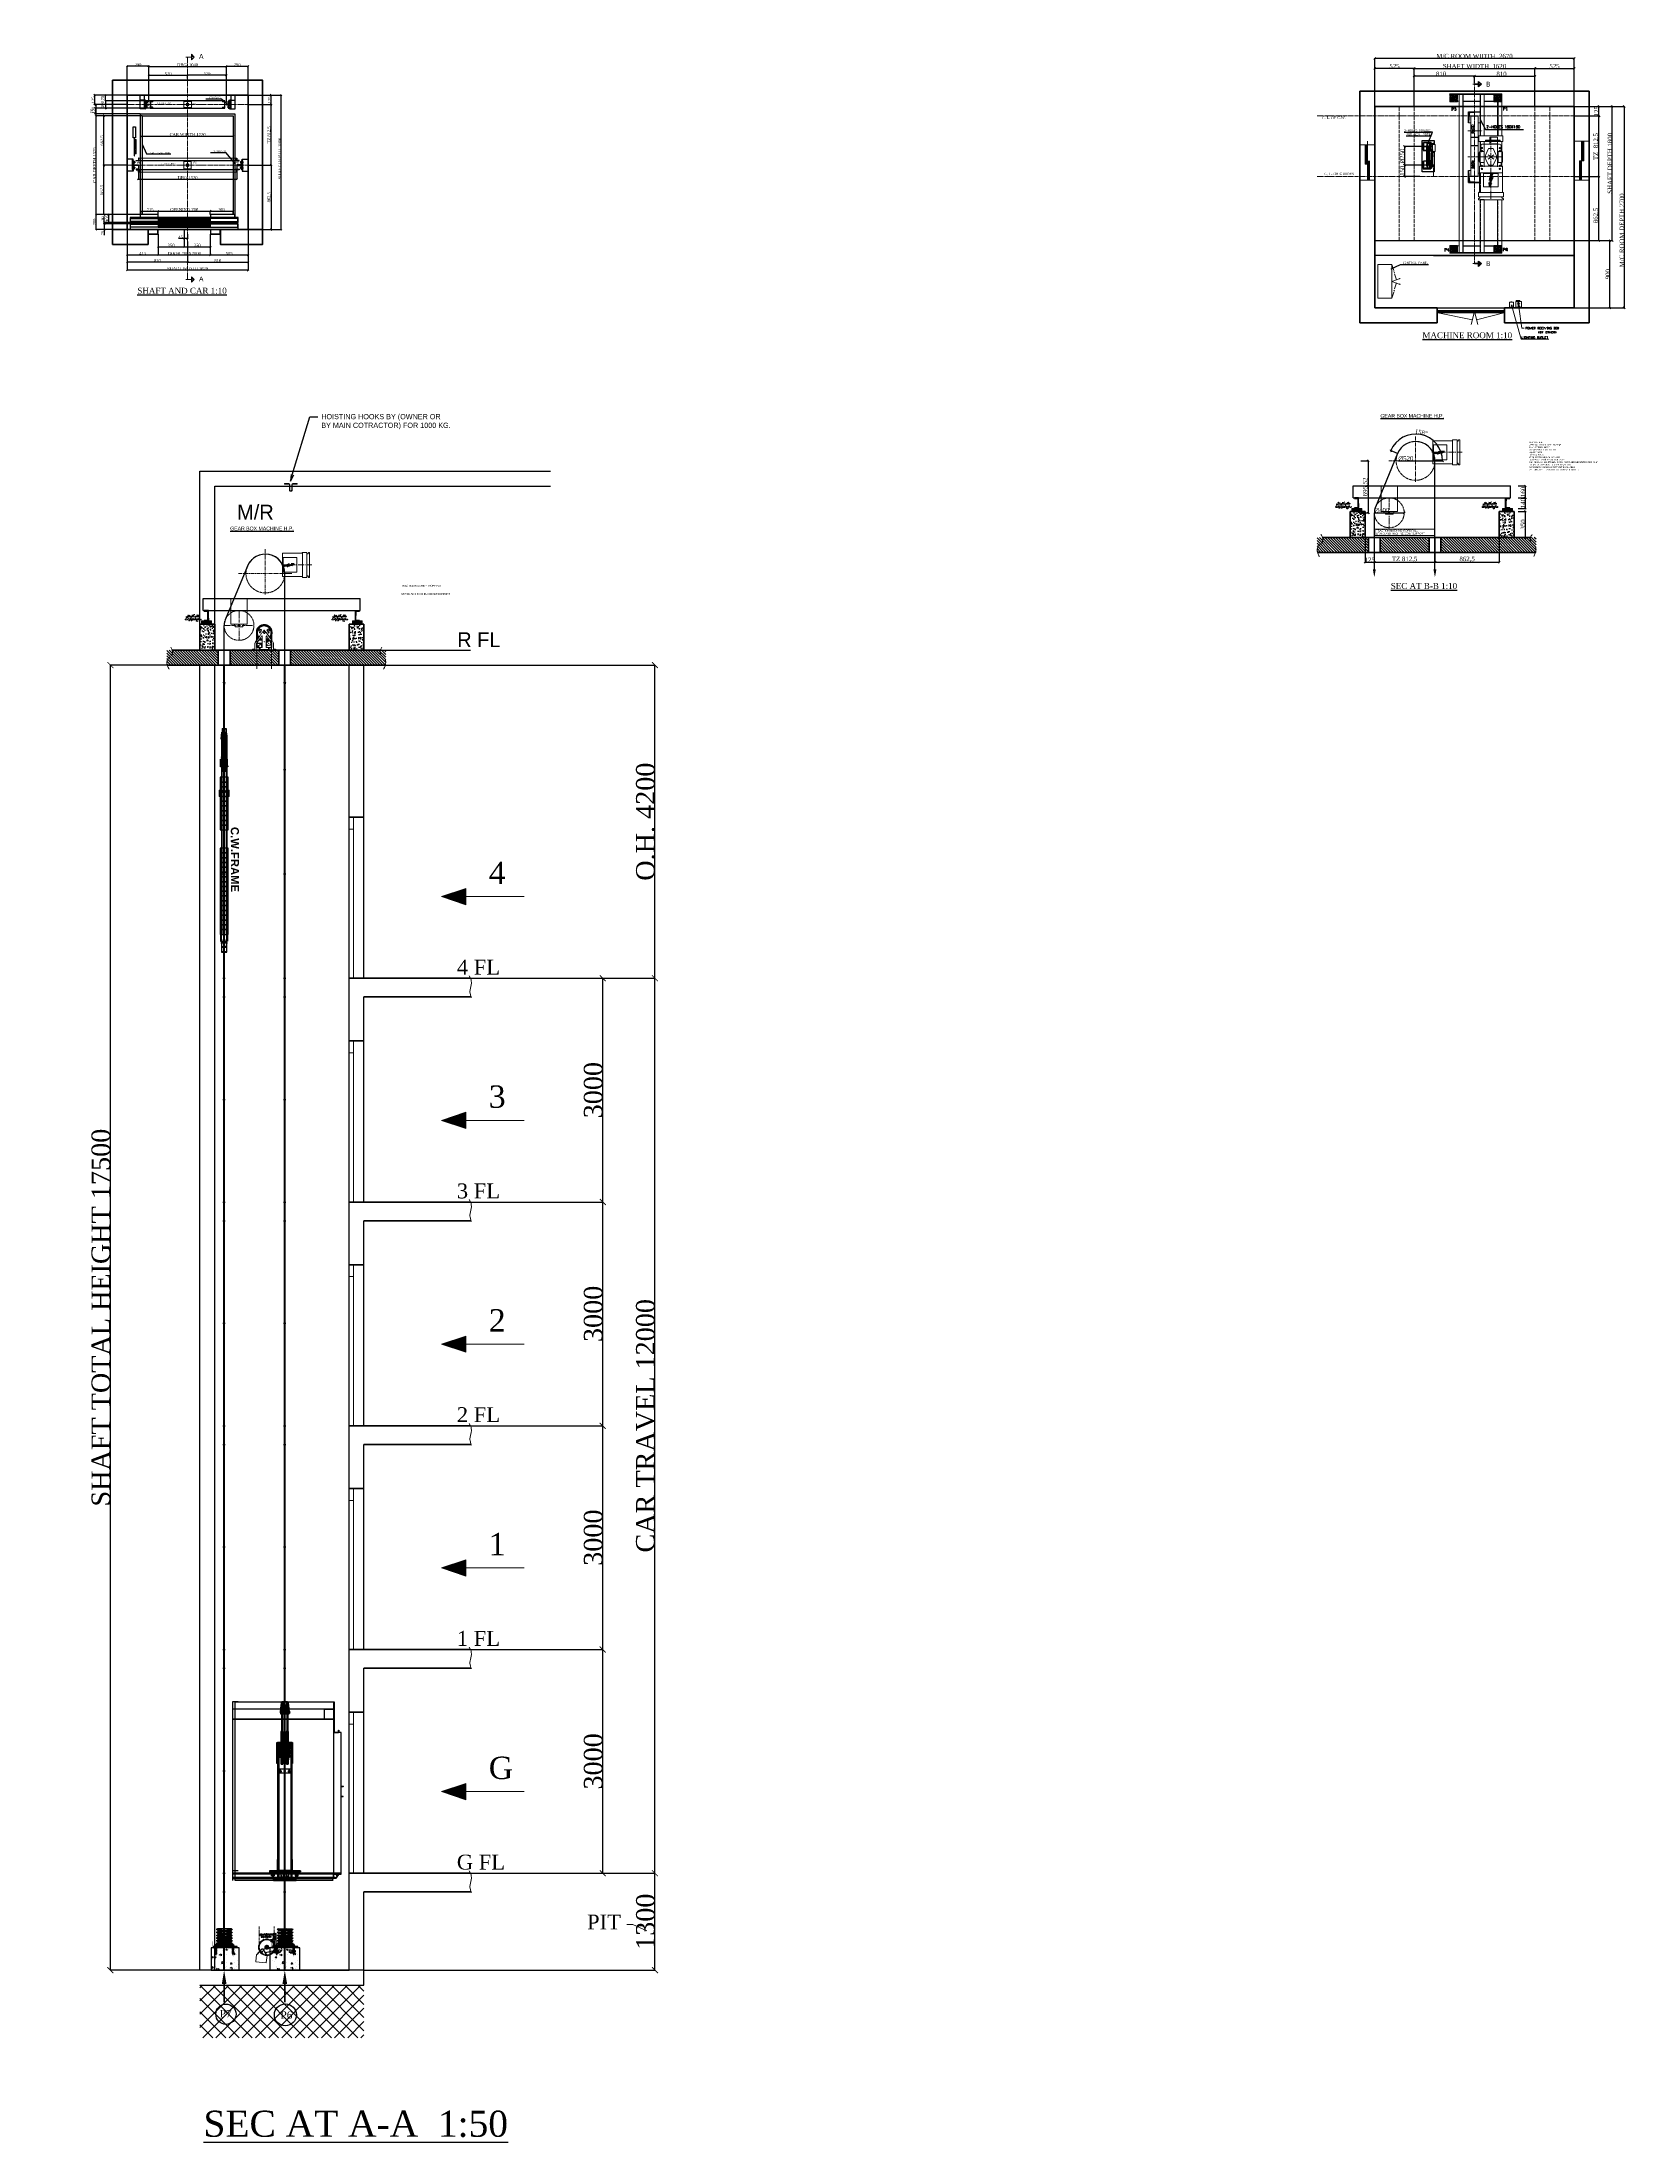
# Model space of a CAD drawing. Header units: millimetres. Extents: x -665 to 1025117, y -27997 to 4210.
# Drawn here: x -665 to 20702, y -27997 to 160 of the extents above.
import ezdxf
from ezdxf import colors
from ezdxf.entities.mleader import LeaderData, LeaderLine
from ezdxf.math import Vec2, Vec3

# ---------------------------------------------------------------- set-up
doc = ezdxf.new("R2010")
doc.units = ezdxf.units.MM
for name, pattern in [('$0$ACAD_ISO02W100', [15, 12, -3]), ('$0$CENTER', [50.8, 31.75, -6.35, 6.35, -6.35]), ('$0$DASHED', [19.05, 12.7, -6.35]), ('$1$ACAD_ISO02W100', [15, 12, -3]), ('$1$CENTER', [50.8, 31.75, -6.35, 6.35, -6.35]), ('$2$ACAD_ISO02W100', [15, 12, -3]), ('$2$CENTER', [50.8, 31.75, -6.35, 6.35, -6.35]), ('ACAD_ISO02W100', [15, 12, -3]), ('ACAD_ISO10W100', [18, 12, -3, 0, -3]), ('CENTER', [50.8, 31.75, -6.35, 6.35, -6.35]), ('CENTER2', [28.575, 19.05, -3.175, 3.175, -3.175])]:
    doc.linetypes.add(name, pattern=pattern)
for name, color, linetype, lineweight in [('$0$Car', 3, 'Continuous', 18), ('$0$CL', 2, '$0$CENTER', 0), ('$0$DL', 8, '$0$ACAD_ISO02W100', 0), ('$0$Wall', 1, 'Continuous', 50), ('$1$Car', 3, 'Continuous', 18), ('$1$CL', 2, '$1$CENTER', 0), ('$1$DL', 8, '$1$ACAD_ISO02W100', 0), ('$1$Wall', 1, 'Continuous', 50), ('$2$CL', 2, '$2$CENTER', 0), ('$2$DL', 8, '$2$ACAD_ISO02W100', 0), ('$2$Wall', 1, 'Continuous', 50), ('Car', 3, 'Continuous', 18), ('CL', 2, 'CENTER', 0), ('DL', 8, 'ACAD_ISO02W100', 0), ('step&guides', 3, 'Continuous', 30), ('Wall', 1, 'Continuous', 50)]:
    doc.layers.add(name, color=color, linetype=linetype, lineweight=lineweight)
for name, color, linetype in [('$0$DL2', 254, '$0$DASHED'), ('$0$PDF_0', 7, 'Continuous'), ('$0$PDF_PDF6_Geometry', 7, 'Continuous'), ('$0$PDF_PDF7_Geometry', 7, 'Continuous'), ('$0$PDF_SAS_STB_Side', 7, 'Continuous'), ('$0$PDF_Text', 7, 'Continuous'), ('$0$Text', 6, 'Continuous'), ('$1$PDF_0', 7, 'Continuous'), ('$1$PDF_Text', 7, 'Continuous'), ('$2$PDF_0', 7, 'Continuous'), ('7', 6, 'ACAD_ISO10W100'), ('AA_Architecture', 7, 'Continuous'), ('AA_Rail', 7, 'Continuous'), ('AA_Rope', 7, 'Continuous'), ('PDF_0', 7, 'Continuous'), ('PDF_gide rail', 7, 'Continuous')]:
    doc.layers.add(name, color=color, linetype=linetype)
doc.layers.add('AA_Datum', color=7, linetype='Continuous', plot=False)
doc.styles.add('$0$nassar2', font='cent.shx', dxfattribs={"height": 60})
doc.styles.add('$0$PDF Arial', font='arial.ttf')
doc.styles.add('$0$PDF Arial Bold', font='arialbd.ttf')
doc.styles.add('$0$top', font='cent.shx', dxfattribs={"height": 40})
doc.styles.add('$1$nassar2', font='cent.shx', dxfattribs={"height": 60})
doc.styles.add('$1$PDF Arial Bold', font='arialbd.ttf')
doc.styles.add('$2$nassar2', font='cent.shx', dxfattribs={"height": 60})
doc.styles.add('Century Gothic$001H0', font='cent.shx')
doc.styles.add('nassar2', font='cent.shx', dxfattribs={"height": 60})
doc.styles.add('top', font='cent.shx', dxfattribs={"height": 40})
doc.dimstyles.new('$0$Nassar2', dxfattribs={"dimtxt": 35, "dimasz": 25, "dimexe": 1.25, "dimexo": 0.625, "dimtad": 1, "dimtxsty": '$0$nassar2', "dimblk": '$0$_Oblique', "dimcen": 2.5, "dimadec": 0, "dimazin": 0, "dimtfac": 1, "dimtmove": 0, "dimatfit": 3, "dimldrblk": '$0$_Oblique', "dimfxl": 1, "dimarcsym": 0})
doc.dimstyles.new('$1$Nassar2', dxfattribs={"dimtxt": 35, "dimasz": 25, "dimexe": 1.25, "dimexo": 0.625, "dimtad": 1, "dimtxsty": '$1$nassar2', "dimblk": '$1$_Oblique', "dimcen": 2.5, "dimadec": 0, "dimazin": 0, "dimtfac": 1, "dimtmove": 0, "dimatfit": 3, "dimldrblk": '$1$_Oblique', "dimfxl": 1, "dimarcsym": 0})
doc.dimstyles.new('Copy of ISO-25', dxfattribs={"dimtxt": 250, "dimasz": 80, "dimexe": 1.25, "dimexo": 0.625, "dimtad": 1, "dimtxsty": 'Century Gothic$001H0', "dimblk": 'ARCHTICK', "dimcen": 2.5, "dimadec": 0, "dimazin": 0, "dimtfac": 1, "dimtmove": 0, "dimatfit": 3, "dimfxl": 1, "dimarcsym": 0})
doc.dimstyles.new('top', dxfattribs={"dimtxt": 35, "dimasz": 20, "dimexe": 1.25, "dimexo": 0.625, "dimtad": 1, "dimtxsty": 'top', "dimblk": 'OBLIQUE', "dimcen": 2.5, "dimadec": 0, "dimazin": 0, "dimtfac": 1, "dimtmove": 0, "dimatfit": 3, "dimldrblk": 'OBLIQUE', "dimfxl": 1, "dimarcsym": 0})
pattern_1 = [(45, (18800.72477, -10049.84649), (-0.08838834765, 0.08838834765), [])]
pattern_2 = [(45, (18800.72477, -10049.84649), (-0.08838834765, 0.08838834765), [])]

# ---------------------------------------------------------------- blocks, each defined once
blk = doc.blocks.new('_Oblique')
at = {"color": 0, "linetype": 'ByBlock', "lineweight": -2}
blk.add_line((-0.5, -0.5), (0.5, 0.5), dxfattribs=at)
blk = doc.blocks.new('*D3')
at = {"color": 0, "lineweight": -2, "transparency": 16777216}
for p, q in [((766, -553), (766, -285)), ((766, -287), (1286, -287)), ((1286, -321), (1286, -285))]:
    blk.add_line(p, q, dxfattribs=at)
at = {"layer": 'Defpoints', "color": 0, "transparency": 16777216}
for p in [(766, -554), (1286, -287), (1286, -322)]:
    blk.add_point(p, dxfattribs=at)
at = {"color": 0, "lineweight": -2, "transparency": 16777216, "xscale": 20, "yscale": 20, "zscale": 20, "rotation": 180}
blk.add_blockref('_Oblique', (766, -287), dxfattribs=at)
at = {"color": 0, "lineweight": -2, "transparency": 16777216, "xscale": 20, "yscale": 20, "zscale": 20}
blk.add_blockref('_Oblique', (1286, -287), dxfattribs=at)
at = {"color": 0, "transparency": 16777216, "insert": (1026, -266), "char_height": 40, "attachment_point": 5, "style": 'top'}
blk.add_mtext('520', dxfattribs=at)
blk = doc.blocks.new('*D4')
at = {"color": 0, "lineweight": -2, "transparency": 16777216}
for p, q in [((1286, -330), (1286, -285)), ((1806, -287), (1286, -287)), ((1806, -553), (1806, -285))]:
    blk.add_line(p, q, dxfattribs=at)
at = {"layer": 'Defpoints', "color": 0, "transparency": 16777216}
for p in [(1286, -287), (1286, -330), (1806, -554)]:
    blk.add_point(p, dxfattribs=at)
at = {"color": 0, "lineweight": -2, "transparency": 16777216, "xscale": 20, "yscale": 20, "zscale": 20, "rotation": 180}
blk.add_blockref('_Oblique', (1286, -287), dxfattribs=at)
at = {"color": 0, "lineweight": -2, "transparency": 16777216, "xscale": 20, "yscale": 20, "zscale": 20}
blk.add_blockref('_Oblique', (1806, -287), dxfattribs=at)
at = {"color": 0, "transparency": 16777216, "insert": (1546, -266), "char_height": 40, "attachment_point": 5, "style": 'top'}
blk.add_mtext('520', dxfattribs=at)
blk = doc.blocks.new('*D5')
at = {"color": 0, "lineweight": -2, "transparency": 16777216}
for p, q in [((766, -648), (766, -166)), ((766, -168), (1806, -168)), ((1806, -648), (1806, -166))]:
    blk.add_line(p, q, dxfattribs=at)
at = {"layer": 'Defpoints', "color": 0, "transparency": 16777216}
for p in [(1806, -168), (766, -649), (1806, -649)]:
    blk.add_point(p, dxfattribs=at)
at = {"color": 0, "lineweight": -2, "transparency": 16777216, "xscale": 20, "yscale": 20, "zscale": 20, "rotation": 180}
blk.add_blockref('_Oblique', (766, -168), dxfattribs=at)
at = {"color": 0, "lineweight": -2, "transparency": 16777216, "xscale": 20, "yscale": 20, "zscale": 20}
blk.add_blockref('_Oblique', (1806, -168), dxfattribs=at)
at = {"color": 0, "transparency": 16777216, "insert": (1286, -147), "char_height": 40, "attachment_point": 5, "style": 'top'}
blk.add_mtext('DBG  1040', dxfattribs=at)
blk = doc.blocks.new('*D6')
at = {"color": 0, "lineweight": -2, "transparency": 16777216}
for p, q in [((476, -678), (476, -165)), ((766, -166), (476, -166)), ((766, -642), (766, -165))]:
    blk.add_line(p, q, dxfattribs=at)
at = {"layer": 'Defpoints', "color": 0, "transparency": 16777216}
for p in [(476, -166), (476, -679), (766, -643)]:
    blk.add_point(p, dxfattribs=at)
at = {"color": 0, "lineweight": -2, "transparency": 16777216, "xscale": 20, "yscale": 20, "zscale": 20, "rotation": 180}
blk.add_blockref('_Oblique', (476, -166), dxfattribs=at)
at = {"color": 0, "lineweight": -2, "transparency": 16777216, "xscale": 20, "yscale": 20, "zscale": 20}
blk.add_blockref('_Oblique', (766, -166), dxfattribs=at)
at = {"color": 0, "transparency": 16777216, "insert": (621, -146), "char_height": 40, "attachment_point": 5, "style": 'top'}
blk.add_mtext('290', dxfattribs=at)
blk = doc.blocks.new('*D7')
at = {"color": 0, "lineweight": -2, "transparency": 16777216}
for p, q in [((1806, -648), (1806, -165)), ((1806, -166), (2096, -166)), ((2096, -678), (2096, -165))]:
    blk.add_line(p, q, dxfattribs=at)
at = {"layer": 'Defpoints', "color": 0, "transparency": 16777216}
for p in [(2096, -166), (1806, -649), (2096, -679)]:
    blk.add_point(p, dxfattribs=at)
at = {"color": 0, "lineweight": -2, "transparency": 16777216, "xscale": 20, "yscale": 20, "zscale": 20, "rotation": 180}
blk.add_blockref('_Oblique', (1806, -166), dxfattribs=at)
at = {"color": 0, "lineweight": -2, "transparency": 16777216, "xscale": 20, "yscale": 20, "zscale": 20}
blk.add_blockref('_Oblique', (2096, -166), dxfattribs=at)
at = {"color": 0, "transparency": 16777216, "insert": (1951, -146), "char_height": 40, "attachment_point": 5, "style": 'top'}
blk.add_mtext('290', dxfattribs=at)
blk = doc.blocks.new('*D13')
at = {"color": 0, "lineweight": -2, "transparency": 16777216}
for p, q in [((476, -2354), (476, -2793)), ((1286, -2513), (1286, -2793)), ((1286, -2791), (476, -2791))]:
    blk.add_line(p, q, dxfattribs=at)
at = {"layer": 'Defpoints', "color": 0, "transparency": 16777216}
for p in [(476, -2354), (1286, -2513), (476, -2791)]:
    blk.add_point(p, dxfattribs=at)
at = {"color": 0, "lineweight": -2, "transparency": 16777216, "xscale": 20, "yscale": 20, "zscale": 20, "rotation": 180}
blk.add_blockref('_Oblique', (476, -2791), dxfattribs=at)
at = {"color": 0, "lineweight": -2, "transparency": 16777216, "xscale": 20, "yscale": 20, "zscale": 20}
blk.add_blockref('_Oblique', (1286, -2791), dxfattribs=at)
at = {"color": 0, "transparency": 16777216, "insert": (881, -2771), "char_height": 40, "attachment_point": 5, "style": 'top'}
blk.add_mtext('810', dxfattribs=at)
blk = doc.blocks.new('*D14')
at = {"color": 0, "lineweight": -2, "transparency": 16777216}
for p, q in [((1286, -2513), (1286, -2793)), ((2096, -2354), (2096, -2793)), ((1286, -2791), (2096, -2791))]:
    blk.add_line(p, q, dxfattribs=at)
at = {"layer": 'Defpoints', "color": 0, "transparency": 16777216}
for p in [(1286, -2513), (2096, -2354), (2096, -2791)]:
    blk.add_point(p, dxfattribs=at)
at = {"color": 0, "lineweight": -2, "transparency": 16777216, "xscale": 20, "yscale": 20, "zscale": 20, "rotation": 180}
blk.add_blockref('_Oblique', (1286, -2791), dxfattribs=at)
at = {"color": 0, "lineweight": -2, "transparency": 16777216, "xscale": 20, "yscale": 20, "zscale": 20}
blk.add_blockref('_Oblique', (2096, -2791), dxfattribs=at)
at = {"color": 0, "transparency": 16777216, "insert": (1691, -2771), "char_height": 40, "attachment_point": 5, "style": 'top'}
blk.add_mtext('810', dxfattribs=at)
blk = doc.blocks.new('*D27')
at = {"color": 0, "lineweight": -2, "transparency": 16777216}
for p, q in [((476, -2354), (476, -2902)), ((2096, -2354), (2096, -2902)), ((2096, -2900), (476, -2900))]:
    blk.add_line(p, q, dxfattribs=at)
at = {"layer": 'Defpoints', "color": 0, "transparency": 16777216}
for p in [(476, -2354), (2096, -2354), (476, -2900)]:
    blk.add_point(p, dxfattribs=at)
at = {"color": 0, "lineweight": -2, "transparency": 16777216, "xscale": 20, "yscale": 20, "zscale": 20, "rotation": 180}
blk.add_blockref('_Oblique', (476, -2900), dxfattribs=at)
at = {"color": 0, "lineweight": -2, "transparency": 16777216, "xscale": 20, "yscale": 20, "zscale": 20}
blk.add_blockref('_Oblique', (2096, -2900), dxfattribs=at)
at = {"color": 0, "transparency": 16777216, "insert": (1286, -2880), "char_height": 40, "attachment_point": 5, "style": 'top'}
blk.add_mtext('SHAFT WIDTH 1620', dxfattribs=at)
blk = doc.blocks.new('*D15')
at = {"color": 0, "lineweight": -2, "transparency": 16777216}
for p, q in [((2328, -554), (2407, -554)), ((2405, -679), (2405, -554)), ((2092, -679), (2407, -679))]:
    blk.add_line(p, q, dxfattribs=at)
at = {"layer": 'Defpoints', "color": 0, "transparency": 16777216}
for p in [(2327, -554), (2405, -554), (2091, -679)]:
    blk.add_point(p, dxfattribs=at)
at = {"color": 0, "lineweight": -2, "transparency": 16777216, "xscale": 20, "yscale": 20, "zscale": 20}
for p, rotation in [((2405, -554), 90), ((2405, -679), 270)]:
    blk.add_blockref('_Oblique', p, dxfattribs=dict(at, rotation=rotation))
at = {"color": 0, "transparency": 16777216, "insert": (2385, -616), "char_height": 40, "attachment_point": 5, "rotation": 90, "style": 'top'}
blk.add_mtext('125', dxfattribs=at)
blk = doc.blocks.new('*D16')
at = {"color": 0, "lineweight": -2, "transparency": 16777216}
for p, q in [((2092, -1491), (2407, -1491)), ((2405, -1491), (2405, -2354)), ((2097, -2354), (2407, -2354))]:
    blk.add_line(p, q, dxfattribs=at)
at = {"layer": 'Defpoints', "color": 0, "transparency": 16777216}
for p in [(2091, -1491), (2096, -2354), (2405, -2354)]:
    blk.add_point(p, dxfattribs=at)
at = {"color": 0, "lineweight": -2, "transparency": 16777216, "xscale": 20, "yscale": 20, "zscale": 20}
for p, rotation in [((2405, -1491), 90), ((2405, -2354), 270)]:
    blk.add_blockref('_Oblique', p, dxfattribs=dict(at, rotation=rotation))
at = {"color": 0, "transparency": 16777216, "insert": (2381, -1922), "char_height": 40, "attachment_point": 5, "rotation": 90, "style": 'top'}
blk.add_mtext('862,5', dxfattribs=at)
blk = doc.blocks.new('*D17')
at = {"color": 0, "lineweight": -2, "transparency": 16777216}
for p, q in [((2097, -679), (2407, -679)), ((2405, -1491), (2405, -679)), ((2092, -1491), (2407, -1491))]:
    blk.add_line(p, q, dxfattribs=at)
at = {"layer": 'Defpoints', "color": 0, "transparency": 16777216}
for p in [(2096, -679), (2405, -679), (2091, -1491)]:
    blk.add_point(p, dxfattribs=at)
at = {"color": 0, "lineweight": -2, "transparency": 16777216, "xscale": 20, "yscale": 20, "zscale": 20}
for p, rotation in [((2405, -679), 90), ((2405, -1491), 270)]:
    blk.add_blockref('_Oblique', p, dxfattribs=dict(at, rotation=rotation))
at = {"color": 0, "transparency": 16777216, "insert": (2381, -1085), "char_height": 40, "attachment_point": 5, "rotation": 90, "style": 'top'}
blk.add_mtext('TZ 812,5', dxfattribs=at)
blk = doc.blocks.new('*D28')
at = {"color": 0, "lineweight": -2, "transparency": 16777216}
for p, q in [((481, -1491), (163, -1491)), ((165, -2154), (165, -1491)), ((281, -2154), (163, -2154))]:
    blk.add_line(p, q, dxfattribs=at)
at = {"layer": 'Defpoints', "color": 0, "transparency": 16777216}
for p in [(165, -1491), (481, -1491), (281, -2154)]:
    blk.add_point(p, dxfattribs=at)
at = {"color": 0, "lineweight": -2, "transparency": 16777216, "xscale": 20, "yscale": 20, "zscale": 20}
for p, rotation in [((165, -1491), 90), ((165, -2154), 270)]:
    blk.add_blockref('_Oblique', p, dxfattribs=dict(at, rotation=rotation))
at = {"color": 0, "transparency": 16777216, "insert": (140, -1822), "char_height": 40, "attachment_point": 5, "rotation": 90, "style": 'top'}
blk.add_mtext('662,5', dxfattribs=at)
blk = doc.blocks.new('*D19')
at = {"color": 0, "lineweight": -2, "transparency": 16777216}
for p, q in [((281, -829), (163, -829)), ((165, -1491), (165, -829)), ((281, -1491), (163, -1491))]:
    blk.add_line(p, q, dxfattribs=at)
at = {"layer": 'Defpoints', "color": 0, "transparency": 16777216}
for p in [(165, -829), (281, -829), (281, -1491)]:
    blk.add_point(p, dxfattribs=at)
at = {"color": 0, "lineweight": -2, "transparency": 16777216, "xscale": 20, "yscale": 20, "zscale": 20}
for p, rotation in [((165, -829), 90), ((165, -1491), 270)]:
    blk.add_blockref('_Oblique', p, dxfattribs=dict(at, rotation=rotation))
at = {"color": 0, "transparency": 16777216, "insert": (140, -1160), "char_height": 40, "attachment_point": 5, "rotation": 90, "style": 'top'}
blk.add_mtext('662,5', dxfattribs=at)
blk = doc.blocks.new('*D20')
at = {"color": 0, "lineweight": -2, "transparency": 16777216}
for p, q in [((476, -554), (39, -554)), ((41, -679), (41, -554)), ((476, -679), (39, -679))]:
    blk.add_line(p, q, dxfattribs=at)
at = {"layer": 'Defpoints', "color": 0, "transparency": 16777216}
for p in [(41, -554), (476, -554), (476, -679)]:
    blk.add_point(p, dxfattribs=at)
at = {"color": 0, "lineweight": -2, "transparency": 16777216, "xscale": 20, "yscale": 20, "zscale": 20}
for p, rotation in [((41, -554), 90), ((41, -679), 270)]:
    blk.add_blockref('_Oblique', p, dxfattribs=dict(at, rotation=rotation))
at = {"color": 0, "transparency": 16777216, "insert": (20, -616), "char_height": 40, "attachment_point": 5, "rotation": 90, "style": 'top'}
blk.add_mtext('125', dxfattribs=at)
blk = doc.blocks.new('*D29')
at = {"color": 0, "lineweight": -2, "transparency": 16777216}
for p, q in [((626, -1496), (626, -1680)), ((626, -1679), (1946, -1679)), ((1946, -1487), (1946, -1680))]:
    blk.add_line(p, q, dxfattribs=at)
at = {"layer": 'Defpoints', "color": 0, "transparency": 16777216}
for p in [(626, -1496), (1946, -1487), (1946, -1679)]:
    blk.add_point(p, dxfattribs=at)
at = {"color": 0, "lineweight": -2, "transparency": 16777216, "xscale": 20, "yscale": 20, "zscale": 20, "rotation": 180}
blk.add_blockref('_Oblique', (626, -1679), dxfattribs=at)
at = {"color": 0, "lineweight": -2, "transparency": 16777216, "xscale": 20, "yscale": 20, "zscale": 20}
blk.add_blockref('_Oblique', (1946, -1679), dxfattribs=at)
at = {"color": 0, "transparency": 16777216, "insert": (1286, -1659), "char_height": 40, "attachment_point": 5, "style": 'top'}
blk.add_mtext('DBG 1320', dxfattribs=at)
blk = doc.blocks.new('*D30')
at = {"color": 0, "lineweight": -2, "transparency": 16777216}
for p, q in [((676, -829), (676, -1103)), ((1896, -829), (1896, -1103)), ((676, -1102), (1896, -1102))]:
    blk.add_line(p, q, dxfattribs=at)
at = {"layer": 'Defpoints', "color": 0, "transparency": 16777216}
for p in [(676, -829), (1896, -829), (1896, -1102)]:
    blk.add_point(p, dxfattribs=at)
at = {"color": 0, "lineweight": -2, "transparency": 16777216, "xscale": 20, "yscale": 20, "zscale": 20, "rotation": 180}
blk.add_blockref('_Oblique', (676, -1102), dxfattribs=at)
at = {"color": 0, "lineweight": -2, "transparency": 16777216, "xscale": 20, "yscale": 20, "zscale": 20}
blk.add_blockref('_Oblique', (1896, -1102), dxfattribs=at)
at = {"color": 0, "transparency": 16777216, "insert": (1286, -1081), "char_height": 40, "attachment_point": 5, "style": 'top'}
blk.add_mtext('CAR WIDTH 1220', dxfattribs=at)
blk = doc.blocks.new('*D21')
at = {"color": 0, "lineweight": -2, "transparency": 16777216}
for p, q in [((2092, -554), (2542, -554)), ((2541, -2354), (2541, -554)), ((2092, -2354), (2542, -2354))]:
    blk.add_line(p, q, dxfattribs=at)
at = {"layer": 'Defpoints', "color": 0, "transparency": 16777216}
for p in [(2091, -554), (2541, -554), (2091, -2354)]:
    blk.add_point(p, dxfattribs=at)
at = {"color": 0, "lineweight": -2, "transparency": 16777216, "xscale": 20, "yscale": 20, "zscale": 20}
for p, rotation in [((2541, -554), 90), ((2541, -2354), 270)]:
    blk.add_blockref('_Oblique', p, dxfattribs=dict(at, rotation=rotation))
at = {"color": 0, "transparency": 16777216, "insert": (2521, -1404), "char_height": 40, "attachment_point": 5, "rotation": 90, "style": 'top'}
blk.add_mtext('SHAFT DEPTH  1800', dxfattribs=at)
blk = doc.blocks.new('*D22')
at = {"color": 0, "lineweight": -2, "transparency": 16777216}
for p, q in [((115, -679), (60, -679)), ((676, -829), (60, -829)), ((61, -829), (61, -679))]:
    blk.add_line(p, q, dxfattribs=at)
at = {"layer": 'Defpoints', "color": 0, "transparency": 16777216}
for p in [(61, -679), (116, -679), (676, -829)]:
    blk.add_point(p, dxfattribs=at)
at = {"color": 0, "lineweight": -2, "transparency": 16777216, "xscale": 20, "yscale": 20, "zscale": 20}
for p, rotation in [((61, -679), 90), ((61, -829), 270)]:
    blk.add_blockref('_Oblique', p, dxfattribs=dict(at, rotation=rotation))
at = {"color": 0, "transparency": 16777216, "insert": (20, -754), "char_height": 40, "attachment_point": 5, "rotation": 90, "style": 'top'}
blk.add_mtext('150', dxfattribs=at)
blk = doc.blocks.new('*D31')
at = {"color": 0, "lineweight": -2, "transparency": 16777216}
for p, q in [((786, -629), (184, -629)), ((786, -729), (184, -729)), ((185, -629), (185, -729))]:
    blk.add_line(p, q, dxfattribs=at)
at = {"layer": 'Defpoints', "color": 0, "transparency": 16777216}
for p in [(185, -729), (786, -629), (786, -729)]:
    blk.add_point(p, dxfattribs=at)
at = {"color": 0, "lineweight": -2, "transparency": 16777216, "xscale": 20, "yscale": 20, "zscale": 20}
for p, rotation in [((185, -629), 90), ((185, -729), 270)]:
    blk.add_blockref('_Oblique', p, dxfattribs=dict(at, rotation=rotation))
at = {"color": 0, "transparency": 16777216, "insert": (144, -679), "char_height": 40, "attachment_point": 5, "rotation": 90, "style": 'top'}
blk.add_mtext('100', dxfattribs=at)
blk = doc.blocks.new('*D32')
at = {"color": 0, "lineweight": -2, "transparency": 16777216}
for p, q in [((786, -729), (49, -729)), ((651, -804), (49, -804)), ((50, -729), (50, -804))]:
    blk.add_line(p, q, dxfattribs=at)
at = {"layer": 'Defpoints', "color": 0, "transparency": 16777216}
for p in [(50, -804), (651, -804), (786, -729)]:
    blk.add_point(p, dxfattribs=at)
at = {"color": 0, "lineweight": -2, "transparency": 16777216, "xscale": 20, "yscale": 20, "zscale": 20}
for p, rotation in [((50, -729), 90), ((50, -804), 270)]:
    blk.add_blockref('_Oblique', p, dxfattribs=dict(at, rotation=rotation))
at = {"color": 0, "transparency": 16777216, "insert": (9, -766), "char_height": 40, "attachment_point": 5, "rotation": 90, "style": 'top'}
blk.add_mtext('75', dxfattribs=at)
blk = doc.blocks.new('*D23')
at = {"color": 0, "lineweight": -2, "transparency": 16777216}
for p, q in [((185, -629), (185, -554)), ((186, -554), (186, -554)), ((186, -629), (186, -629))]:
    blk.add_line(p, q, dxfattribs=at)
at = {"layer": 'Defpoints', "color": 0, "transparency": 16777216}
for p in [(185, -554), (185, -554), (185, -629)]:
    blk.add_point(p, dxfattribs=at)
at = {"color": 0, "lineweight": -2, "transparency": 16777216, "xscale": 20, "yscale": 20, "zscale": 20}
for p, rotation in [((185, -554), 90), ((185, -629), 270)]:
    blk.add_blockref('_Oblique', p, dxfattribs=dict(at, rotation=rotation))
at = {"color": 0, "transparency": 16777216, "insert": (144, -591), "char_height": 40, "attachment_point": 5, "rotation": 90, "style": 'top'}
blk.add_mtext('75', dxfattribs=at)
blk = doc.blocks.new('$0$_Oblique')
at = {"color": 0, "linetype": 'ByBlock', "lineweight": -2}
blk.add_line((-0.5, -0.5), (0.5, 0.5), dxfattribs=at)
blk = doc.blocks.new('*D37')
at = {"color": 0, "lineweight": -2, "transparency": 16777216}
for p, q in [((17727, -500), (17727, -299)), ((18537, -300), (17727, -300)), ((18537, -394), (18537, -299))]:
    blk.add_line(p, q, dxfattribs=at)
at = {"layer": 'Defpoints', "color": 0, "transparency": 16777216}
for p in [(17727, -300), (17727, -501), (18537, -394)]:
    blk.add_point(p, dxfattribs=at)
at = {"color": 0, "lineweight": -2, "transparency": 16777216, "xscale": 25, "yscale": 25, "zscale": 25, "rotation": 180}
blk.add_blockref('$0$_Oblique', (17727, -300), dxfattribs=at)
at = {"color": 0, "lineweight": -2, "transparency": 16777216, "xscale": 25, "yscale": 25, "zscale": 25}
blk.add_blockref('$0$_Oblique', (18537, -300), dxfattribs=at)
at = {"color": 0, "transparency": 16777216, "insert": (18089, -269), "char_height": 60, "attachment_point": 5, "style": '$0$nassar2'}
blk.add_mtext('810', dxfattribs=at)
blk = doc.blocks.new('*D38')
at = {"color": 0, "lineweight": -2, "transparency": 16777216}
for p, q in [((18537, -389), (18537, -299)), ((18537, -300), (19347, -300)), ((19347, -500), (19347, -299))]:
    blk.add_line(p, q, dxfattribs=at)
at = {"layer": 'Defpoints', "color": 0, "transparency": 16777216}
for p in [(18537, -390), (19347, -300), (19347, -501)]:
    blk.add_point(p, dxfattribs=at)
at = {"color": 0, "lineweight": -2, "transparency": 16777216, "xscale": 25, "yscale": 25, "zscale": 25, "rotation": 180}
blk.add_blockref('$0$_Oblique', (18537, -300), dxfattribs=at)
at = {"color": 0, "lineweight": -2, "transparency": 16777216, "xscale": 25, "yscale": 25, "zscale": 25}
blk.add_blockref('$0$_Oblique', (19347, -300), dxfattribs=at)
at = {"color": 0, "transparency": 16777216, "insert": (18899, -269), "char_height": 60, "attachment_point": 5, "style": '$0$nassar2'}
blk.add_mtext('810', dxfattribs=at)
blk = doc.blocks.new('*D39')
at = {"color": 0, "lineweight": -2, "transparency": 16777216}
for p, q in [((19873, -1642), (20206, -1642)), ((20205, -2504), (20205, -1642)), ((19873, -2504), (20206, -2504))]:
    blk.add_line(p, q, dxfattribs=at)
at = {"layer": 'Defpoints', "color": 0, "transparency": 16777216}
for p in [(19872, -1642), (20205, -1642), (19872, -2504)]:
    blk.add_point(p, dxfattribs=at)
at = {"color": 0, "lineweight": -2, "transparency": 16777216, "xscale": 25, "yscale": 25, "zscale": 25}
for p, rotation in [((20205, -1642), 90), ((20205, -2504), 270)]:
    blk.add_blockref('$0$_Oblique', p, dxfattribs=dict(at, rotation=rotation))
at = {"color": 0, "transparency": 16777216, "insert": (20169, -2167), "char_height": 60, "attachment_point": 5, "rotation": 90, "style": '$0$nassar2'}
blk.add_mtext('862,5', dxfattribs=at)
blk = doc.blocks.new('*D40')
at = {"color": 0, "lineweight": -2, "transparency": 16777216}
for p, q in [((19873, -829), (20206, -829)), ((20205, -1642), (20205, -829)), ((19873, -1642), (20206, -1642))]:
    blk.add_line(p, q, dxfattribs=at)
at = {"layer": 'Defpoints', "color": 0, "transparency": 16777216}
for p in [(19872, -829), (20205, -829), (19872, -1642)]:
    blk.add_point(p, dxfattribs=at)
at = {"color": 0, "lineweight": -2, "transparency": 16777216, "xscale": 25, "yscale": 25, "zscale": 25}
for p, rotation in [((20205, -829), 90), ((20205, -1642), 270)]:
    blk.add_blockref('$0$_Oblique', p, dxfattribs=dict(at, rotation=rotation))
at = {"color": 0, "transparency": 16777216, "insert": (20169, -1242), "char_height": 60, "attachment_point": 5, "rotation": 90, "style": '$0$nassar2'}
blk.add_mtext('TZ  812,5', dxfattribs=at)
blk = doc.blocks.new('*D41')
at = {"color": 0, "lineweight": -2, "transparency": 16777216}
for p, q in [((19873, -704), (20206, -704)), ((19873, -829), (20206, -829)), ((20205, -829), (20205, -704))]:
    blk.add_line(p, q, dxfattribs=at)
at = {"layer": 'Defpoints', "color": 0, "transparency": 16777216}
for p in [(19872, -704), (19872, -829), (20205, -704)]:
    blk.add_point(p, dxfattribs=at)
at = {"color": 0, "lineweight": -2, "transparency": 16777216, "xscale": 25, "yscale": 25, "zscale": 25}
for p, rotation in [((20205, -704), 90), ((20205, -829), 270)]:
    blk.add_blockref('$0$_Oblique', p, dxfattribs=dict(at, rotation=rotation))
at = {"color": 0, "transparency": 16777216, "insert": (20174, -767), "char_height": 60, "attachment_point": 5, "rotation": 90, "style": '$0$nassar2'}
blk.add_mtext('125', dxfattribs=at)
blk = doc.blocks.new('*D42')
at = {"color": 0, "lineweight": -2, "transparency": 16777216}
for p, q in [((20206, -2504), (20354, -2504)), ((20353, -3404), (20353, -2504)), ((20206, -3404), (20354, -3404))]:
    blk.add_line(p, q, dxfattribs=at)
at = {"layer": 'Defpoints', "color": 0, "transparency": 16777216}
for p in [(20205, -2504), (20353, -2504), (20205, -3404)]:
    blk.add_point(p, dxfattribs=at)
at = {"color": 0, "lineweight": -2, "transparency": 16777216, "xscale": 25, "yscale": 25, "zscale": 25}
for p, rotation in [((20353, -2504), 90), ((20353, -3404), 270)]:
    blk.add_blockref('$0$_Oblique', p, dxfattribs=dict(at, rotation=rotation))
at = {"color": 0, "transparency": 16777216, "insert": (20323, -2954), "char_height": 60, "attachment_point": 5, "rotation": 90, "style": '$0$nassar2'}
blk.add_mtext('900', dxfattribs=at)
blk = doc.blocks.new('*D43')
at = {"color": 0, "lineweight": -2, "transparency": 16777216}
for p, q in [((20295, -704), (20385, -704)), ((20384, -2504), (20384, -704)), ((20295, -2504), (20385, -2504))]:
    blk.add_line(p, q, dxfattribs=at)
at = {"layer": 'Defpoints', "color": 0, "transparency": 16777216}
for p in [(20295, -704), (20384, -704), (20295, -2504)]:
    blk.add_point(p, dxfattribs=at)
at = {"color": 0, "lineweight": -2, "transparency": 16777216, "xscale": 25, "yscale": 25, "zscale": 25}
for p, rotation in [((20384, -704), 90), ((20384, -2504), 270)]:
    blk.add_blockref('$0$_Oblique', p, dxfattribs=dict(at, rotation=rotation))
at = {"color": 0, "transparency": 16777216, "insert": (20353, -1467), "char_height": 60, "attachment_point": 5, "rotation": 90, "style": '$0$nassar2'}
blk.add_mtext('SHAFT DEPTH 1800', dxfattribs=at)
blk = doc.blocks.new('*D44')
at = {"color": 0, "lineweight": -2, "transparency": 16777216}
for p, q in [((19873, -704), (20544, -704)), ((20542, -704), (20542, -3404)), ((19873, -3404), (20544, -3404))]:
    blk.add_line(p, q, dxfattribs=at)
at = {"layer": 'Defpoints', "color": 0, "transparency": 16777216}
for p in [(19872, -704), (19872, -3404), (20542, -3404)]:
    blk.add_point(p, dxfattribs=at)
at = {"color": 0, "lineweight": -2, "transparency": 16777216, "xscale": 25, "yscale": 25, "zscale": 25}
for p, rotation in [((20542, -704), 90), ((20542, -3404), 270)]:
    blk.add_blockref('$0$_Oblique', p, dxfattribs=dict(at, rotation=rotation))
at = {"color": 0, "transparency": 16777216, "insert": (20512, -2366), "char_height": 60, "attachment_point": 5, "rotation": 90, "style": '$0$nassar2'}
blk.add_mtext('M/C ROOM DEPTH 2700', dxfattribs=at)
blk = doc.blocks.new('*D45')
at = {"color": 0, "lineweight": -2, "transparency": 16777216}
for p, q in [((17202, -704), (17202, -59)), ((19872, -61), (17202, -61)), ((19872, -704), (19872, -59))]:
    blk.add_line(p, q, dxfattribs=at)
at = {"layer": 'Defpoints', "color": 0, "transparency": 16777216}
for p in [(17202, -61), (17202, -704), (19872, -704)]:
    blk.add_point(p, dxfattribs=at)
at = {"color": 0, "lineweight": -2, "transparency": 16777216, "xscale": 25, "yscale": 25, "zscale": 25, "rotation": 180}
blk.add_blockref('$0$_Oblique', (17202, -61), dxfattribs=at)
at = {"color": 0, "lineweight": -2, "transparency": 16777216, "xscale": 25, "yscale": 25, "zscale": 25}
blk.add_blockref('$0$_Oblique', (19872, -61), dxfattribs=at)
at = {"color": 0, "transparency": 16777216, "insert": (18537, -30), "char_height": 60, "attachment_point": 5, "style": '$0$nassar2'}
blk.add_mtext('M/C ROOM WIDTH  2670', dxfattribs=at)
blk = doc.blocks.new('*D46')
at = {"color": 0, "lineweight": -2, "transparency": 16777216}
for p, q in [((17727, -704), (17727, -194)), ((17727, -196), (19347, -196)), ((19347, -704), (19347, -194))]:
    blk.add_line(p, q, dxfattribs=at)
at = {"layer": 'Defpoints', "color": 0, "transparency": 16777216}
for p in [(19347, -196), (17727, -704), (19347, -704)]:
    blk.add_point(p, dxfattribs=at)
at = {"color": 0, "lineweight": -2, "transparency": 16777216, "xscale": 25, "yscale": 25, "zscale": 25, "rotation": 180}
blk.add_blockref('$0$_Oblique', (17727, -196), dxfattribs=at)
at = {"color": 0, "lineweight": -2, "transparency": 16777216, "xscale": 25, "yscale": 25, "zscale": 25}
blk.add_blockref('$0$_Oblique', (19347, -196), dxfattribs=at)
at = {"color": 0, "transparency": 16777216, "insert": (18537, -165), "char_height": 60, "attachment_point": 5, "style": '$0$nassar2'}
blk.add_mtext('SHAFT WIDTH  1620', dxfattribs=at)
blk = doc.blocks.new('*D47')
at = {"color": 0, "lineweight": -2, "transparency": 16777216}
for p, q in [((19347, -704), (19347, -194)), ((19347, -196), (19872, -196)), ((19872, -270), (19872, -194))]:
    blk.add_line(p, q, dxfattribs=at)
at = {"layer": 'Defpoints', "color": 0, "transparency": 16777216}
for p in [(19872, -196), (19872, -271), (19347, -704)]:
    blk.add_point(p, dxfattribs=at)
at = {"color": 0, "lineweight": -2, "transparency": 16777216, "xscale": 25, "yscale": 25, "zscale": 25, "rotation": 180}
blk.add_blockref('$0$_Oblique', (19347, -196), dxfattribs=at)
at = {"color": 0, "lineweight": -2, "transparency": 16777216, "xscale": 25, "yscale": 25, "zscale": 25}
blk.add_blockref('$0$_Oblique', (19872, -196), dxfattribs=at)
at = {"color": 0, "transparency": 16777216, "insert": (19609, -165), "char_height": 60, "attachment_point": 5, "style": '$0$nassar2'}
blk.add_mtext('525', dxfattribs=at)
blk = doc.blocks.new('*D48')
at = {"color": 0, "lineweight": -2, "transparency": 16777216}
for p, q in [((17202, -270), (17202, -194)), ((17727, -196), (17202, -196)), ((17727, -270), (17727, -194))]:
    blk.add_line(p, q, dxfattribs=at)
at = {"layer": 'Defpoints', "color": 0, "transparency": 16777216}
for p in [(17202, -196), (17202, -271), (17727, -271)]:
    blk.add_point(p, dxfattribs=at)
at = {"color": 0, "lineweight": -2, "transparency": 16777216, "xscale": 25, "yscale": 25, "zscale": 25, "rotation": 180}
blk.add_blockref('$0$_Oblique', (17202, -196), dxfattribs=at)
at = {"color": 0, "lineweight": -2, "transparency": 16777216, "xscale": 25, "yscale": 25, "zscale": 25}
blk.add_blockref('$0$_Oblique', (17727, -196), dxfattribs=at)
at = {"color": 0, "transparency": 16777216, "insert": (17464, -165), "char_height": 60, "attachment_point": 5, "style": '$0$nassar2'}
blk.add_mtext('525', dxfattribs=at)
blk = doc.blocks.new('*D49')
at = {"color": 0, "lineweight": -2, "transparency": 16777216}
for p, q in [((17966, -1242), (17597, -1242)), ((17598, -1242), (17598, -1492)), ((17979, -1492), (17597, -1492))]:
    blk.add_line(p, q, dxfattribs=at)
at = {"layer": 'Defpoints', "color": 0, "transparency": 16777216}
for p in [(17966, -1242), (17598, -1492), (17980, -1492)]:
    blk.add_point(p, dxfattribs=at)
at = {"color": 0, "lineweight": -2, "transparency": 16777216, "xscale": 25, "yscale": 25, "zscale": 25}
for p, rotation in [((17598, -1242), 90), ((17598, -1492), 270)]:
    blk.add_blockref('$0$_Oblique', p, dxfattribs=dict(at, rotation=rotation))
at = {"color": 0, "transparency": 16777216, "insert": (17568, -1367), "char_height": 60, "attachment_point": 5, "rotation": 90, "style": '$0$nassar2'}
blk.add_mtext('{\\fISOCPEUR|b0|i0|c0|p34;%%C}250', dxfattribs=at)
blk = doc.blocks.new('*D50')
at = {"color": 0, "lineweight": -2, "transparency": 16777216}
for p, q in [((17628, -1492), (17597, -1492)), ((17803, -1642), (17597, -1642)), ((17598, -1492), (17598, -1642))]:
    blk.add_line(p, q, dxfattribs=at)
at = {"layer": 'Defpoints', "color": 0, "transparency": 16777216}
for p in [(17598, -1642), (17629, -1492), (17804, -1642)]:
    blk.add_point(p, dxfattribs=at)
at = {"color": 0, "lineweight": -2, "transparency": 16777216, "xscale": 25, "yscale": 25, "zscale": 25}
for p, rotation in [((17598, -1492), 90), ((17598, -1642), 270)]:
    blk.add_blockref('$0$_Oblique', p, dxfattribs=dict(at, rotation=rotation))
at = {"color": 0, "transparency": 16777216, "insert": (17568, -1567), "char_height": 60, "attachment_point": 5, "rotation": 90, "style": '$0$nassar2'}
blk.add_mtext('150', dxfattribs=at)
blk = doc.blocks.new('$1$_Oblique')
at = {"color": 0, "linetype": 'ByBlock', "lineweight": -2}
blk.add_line((-0.5, -0.5), (0.5, 0.5), dxfattribs=at)
blk = doc.blocks.new('*D51')
at = {"color": 0, "lineweight": -2, "transparency": 16777216}
for p, q in [((17506, -5358), (17413, -5319)), ((18007, -5457), (18108, -5457))]:
    blk.add_line(p, q, dxfattribs=at)
blk.add_arc((17747, -5457), 360, 360, 157.5365, dxfattribs=at)
at = {"layer": 'Defpoints', "color": 0, "transparency": 16777216}
for p in [(17966, -5171), (17506, -5358), (17747, -5457), (17747, -5457), (18007, -5457)]:
    blk.add_point(p, dxfattribs=at)
at = {"color": 0, "lineweight": -2, "transparency": 16777216, "xscale": 25, "yscale": 25, "zscale": 25}
for p, rotation in [((17414, -5320), 247.5364818544309), ((18107, -5457), 269.9999999999999)]:
    blk.add_blockref('$1$_Oblique', p, dxfattribs=dict(at, rotation=rotation))
at = {"color": 0, "transparency": 16777216, "insert": (17823, -5074), "char_height": 60, "attachment_point": 5, "rotation": 348.7682, "style": '$1$nassar2'}
blk.add_mtext('158°', dxfattribs=at)
blk = doc.blocks.new('*U36')
at = {"layer": '$1$CL', "color": 0, "transparency": 16777216}
for p, q in [((-200.12, 0), (-40, 0)), ((0, 40), (0, 200.12)), ((40, 0), (200.12, 0)), ((0, -200.12), (0, -40))]:
    blk.add_line(p, q, dxfattribs=at)
at = {"layer": '$1$CL', "color": 0, "linetype": 'Continuous', "transparency": 16777216}
for p, q in [((-20, 0), (20, 0)), ((0, -20), (0, 20))]:
    blk.add_line(p, q, dxfattribs=at)
blk = doc.blocks.new('*D52')
at = {"color": 0, "lineweight": -2, "transparency": 16777216}
blk.add_line((17519, -5457), (18007, -5457), dxfattribs=at)
at = {"layer": 'Defpoints', "color": 0, "transparency": 16777216}
for p in [(17487, -5457), (18007, -5457)]:
    blk.add_point(p, dxfattribs=at)
at = {"color": 0, "lineweight": -2, "transparency": 16777216, "xscale": 25, "yscale": 25, "zscale": 25}
blk.add_blockref('$1$_Oblique', (18007, -5457), dxfattribs=at)
at = {"color": 0, "transparency": 16777216, "insert": (17617, -5424), "char_height": 60, "attachment_point": 5, "style": '$1$nassar2'}
blk.add_mtext('∅520', dxfattribs=at)
blk = doc.blocks.new('*D53')
at = {"color": 0, "lineweight": -2, "transparency": 16777216}
blk.add_line((17195, -6153), (17594, -6153), dxfattribs=at)
at = {"layer": 'Defpoints', "color": 0, "transparency": 16777216}
for p in [(17194, -6153), (17594, -6153)]:
    blk.add_point(p, dxfattribs=at)
at = {"color": 0, "lineweight": -2, "transparency": 16777216, "xscale": 25, "yscale": 25, "zscale": 25}
blk.add_blockref('$1$_Oblique', (17594, -6153), dxfattribs=at)
at = {"color": 0, "transparency": 16777216, "insert": (17294, -6120), "char_height": 60, "attachment_point": 5, "style": '$1$nassar2'}
blk.add_mtext('∅400', dxfattribs=at)
blk = doc.blocks.new('*D54')
at = {"color": 0, "lineweight": -2, "transparency": 16777216}
for p, q in [((17069, -6485), (17069, -6815)), ((17194, -6485), (17194, -6815)), ((17069, -6814), (17194, -6814))]:
    blk.add_line(p, q, dxfattribs=at)
at = {"layer": 'Defpoints', "color": 0, "transparency": 16777216}
for p in [(17069, -6484), (17194, -6484), (17194, -6814)]:
    blk.add_point(p, dxfattribs=at)
at = {"color": 0, "lineweight": -2, "transparency": 16777216, "xscale": 25, "yscale": 25, "zscale": 25, "rotation": 180}
blk.add_blockref('$1$_Oblique', (17069, -6814), dxfattribs=at)
at = {"color": 0, "lineweight": -2, "transparency": 16777216, "xscale": 25, "yscale": 25, "zscale": 25}
blk.add_blockref('$1$_Oblique', (17194, -6814), dxfattribs=at)
at = {"color": 0, "transparency": 16777216, "insert": (17132, -6784), "char_height": 60, "attachment_point": 5, "style": '$1$nassar2'}
blk.add_mtext('125', dxfattribs=at)
blk = doc.blocks.new('*D55')
at = {"color": 0, "lineweight": -2, "transparency": 16777216}
for p, q in [((17194, -6485), (17194, -6815)), ((18007, -6485), (18007, -6815)), ((17194, -6814), (18007, -6814))]:
    blk.add_line(p, q, dxfattribs=at)
at = {"layer": 'Defpoints', "color": 0, "transparency": 16777216}
for p in [(17194, -6484), (18007, -6484), (18007, -6814)]:
    blk.add_point(p, dxfattribs=at)
at = {"color": 0, "lineweight": -2, "transparency": 16777216, "xscale": 25, "yscale": 25, "zscale": 25, "rotation": 180}
blk.add_blockref('$1$_Oblique', (17194, -6814), dxfattribs=at)
at = {"color": 0, "lineweight": -2, "transparency": 16777216, "xscale": 25, "yscale": 25, "zscale": 25}
blk.add_blockref('$1$_Oblique', (18007, -6814), dxfattribs=at)
at = {"color": 0, "transparency": 16777216, "insert": (17600, -6778), "char_height": 60, "attachment_point": 5, "style": '$1$nassar2'}
blk.add_mtext('TZ 812,5', dxfattribs=at)
blk = doc.blocks.new('*D56')
at = {"color": 0, "lineweight": -2, "transparency": 16777216}
for p, q in [((18007, -6485), (18007, -6815)), ((18869, -6485), (18869, -6815)), ((18007, -6814), (18869, -6814))]:
    blk.add_line(p, q, dxfattribs=at)
at = {"layer": 'Defpoints', "color": 0, "transparency": 16777216}
for p in [(18007, -6484), (18869, -6484), (18869, -6814)]:
    blk.add_point(p, dxfattribs=at)
at = {"color": 0, "lineweight": -2, "transparency": 16777216, "xscale": 25, "yscale": 25, "zscale": 25, "rotation": 180}
blk.add_blockref('$1$_Oblique', (18007, -6814), dxfattribs=at)
at = {"color": 0, "lineweight": -2, "transparency": 16777216, "xscale": 25, "yscale": 25, "zscale": 25}
blk.add_blockref('$1$_Oblique', (18869, -6814), dxfattribs=at)
at = {"color": 0, "transparency": 16777216, "insert": (18438, -6778), "char_height": 60, "attachment_point": 5, "style": '$1$nassar2'}
blk.add_mtext('862,5', dxfattribs=at)
blk = doc.blocks.new('*D57')
at = {"color": 0, "lineweight": -2, "transparency": 16777216}
for p, q in [((17015, -5457), (17115, -5457)), ((17114, -6153), (17114, -5457)), ((17015, -6153), (17115, -6153))]:
    blk.add_line(p, q, dxfattribs=at)
at = {"layer": 'Defpoints', "color": 0, "transparency": 16777216}
for p in [(17014, -5457), (17114, -5457), (17014, -6153)]:
    blk.add_point(p, dxfattribs=at)
at = {"color": 0, "lineweight": -2, "transparency": 16777216, "xscale": 25, "yscale": 25, "zscale": 25}
for p, rotation in [((17114, -5457), 90), ((17114, -6153), 270)]:
    blk.add_blockref('$1$_Oblique', p, dxfattribs=dict(at, rotation=rotation))
at = {"color": 0, "transparency": 16777216, "insert": (17078, -5805), "char_height": 60, "attachment_point": 5, "rotation": 90, "style": '$1$nassar2'}
blk.add_mtext('695,52', dxfattribs=at)
blk = doc.blocks.new('*D58')
at = {"color": 0, "lineweight": -2, "transparency": 16777216}
for p, q in [((19120, -5793), (19220, -5793)), ((19219, -5953), (19219, -5793)), ((19120, -5953), (19220, -5953))]:
    blk.add_line(p, q, dxfattribs=at)
at = {"layer": 'Defpoints', "color": 0, "transparency": 16777216}
for p in [(19119, -5793), (19219, -5793), (19119, -5953)]:
    blk.add_point(p, dxfattribs=at)
at = {"color": 0, "lineweight": -2, "transparency": 16777216, "xscale": 25, "yscale": 25, "zscale": 25}
for p, rotation in [((19219, -5793), 90), ((19219, -5953), 270)]:
    blk.add_blockref('$1$_Oblique', p, dxfattribs=dict(at, rotation=rotation))
at = {"color": 0, "transparency": 16777216, "insert": (19188, -5873), "char_height": 60, "attachment_point": 5, "rotation": 90, "style": '$1$nassar2'}
blk.add_mtext('160', dxfattribs=at)
blk = doc.blocks.new('*D59')
at = {"color": 0, "lineweight": -2, "transparency": 16777216}
for p, q in [((19120, -5953), (19220, -5953)), ((19120, -6093), (19220, -6093)), ((19219, -6093), (19219, -5953))]:
    blk.add_line(p, q, dxfattribs=at)
at = {"layer": 'Defpoints', "color": 0, "transparency": 16777216}
for p in [(19119, -5953), (19119, -6093), (19219, -5953)]:
    blk.add_point(p, dxfattribs=at)
at = {"color": 0, "lineweight": -2, "transparency": 16777216, "xscale": 25, "yscale": 25, "zscale": 25}
for p, rotation in [((19219, -5953), 90), ((19219, -6093), 270)]:
    blk.add_blockref('$1$_Oblique', p, dxfattribs=dict(at, rotation=rotation))
at = {"color": 0, "transparency": 16777216, "insert": (19188, -6023), "char_height": 60, "attachment_point": 5, "rotation": 90, "style": '$1$nassar2'}
blk.add_mtext('140', dxfattribs=at)
blk = doc.blocks.new('*D60')
at = {"color": 0, "lineweight": -2, "transparency": 16777216}
for p, q in [((19120, -6134), (19220, -6134)), ((19219, -6484), (19219, -6134)), ((19120, -6484), (19220, -6484))]:
    blk.add_line(p, q, dxfattribs=at)
at = {"layer": 'Defpoints', "color": 0, "transparency": 16777216}
for p in [(19119, -6134), (19219, -6134), (19119, -6484)]:
    blk.add_point(p, dxfattribs=at)
at = {"color": 0, "lineweight": -2, "transparency": 16777216, "xscale": 25, "yscale": 25, "zscale": 25}
for p, rotation in [((19219, -6134), 90), ((19219, -6484), 270)]:
    blk.add_blockref('$1$_Oblique', p, dxfattribs=dict(at, rotation=rotation))
at = {"color": 0, "transparency": 16777216, "insert": (19188, -6309), "char_height": 60, "attachment_point": 5, "rotation": 90, "style": '$1$nassar2'}
blk.add_mtext('350', dxfattribs=at)
blk = doc.blocks.new('*D61')
at = {"color": 0, "lineweight": -2, "transparency": 16777216}
for p, q in [((676, -2153), (676, -2107)), ((676, -2108), (891, -2108)), ((891, -2153), (891, -2107))]:
    blk.add_line(p, q, dxfattribs=at)
at = {"layer": 'Defpoints', "color": 0, "transparency": 16777216}
for p in [(676, -2154), (891, -2108), (891, -2154)]:
    blk.add_point(p, dxfattribs=at)
at = {"color": 0, "lineweight": -2, "transparency": 16777216, "xscale": 20, "yscale": 20, "zscale": 20, "rotation": 180}
blk.add_blockref('_Oblique', (676, -2108), dxfattribs=at)
at = {"color": 0, "lineweight": -2, "transparency": 16777216, "xscale": 20, "yscale": 20, "zscale": 20}
blk.add_blockref('_Oblique', (891, -2108), dxfattribs=at)
at = {"color": 0, "transparency": 16777216, "insert": (784, -2087), "char_height": 40, "attachment_point": 5, "style": 'top'}
blk.add_mtext('215', dxfattribs=at)
blk = doc.blocks.new('*D62')
at = {"color": 0, "lineweight": -2, "transparency": 16777216}
for p, q in [((891, -2153), (891, -2107)), ((891, -2108), (1591, -2108)), ((1591, -2153), (1591, -2107))]:
    blk.add_line(p, q, dxfattribs=at)
at = {"layer": 'Defpoints', "color": 0, "transparency": 16777216}
for p in [(891, -2154), (1591, -2108), (1591, -2154)]:
    blk.add_point(p, dxfattribs=at)
at = {"color": 0, "lineweight": -2, "transparency": 16777216, "xscale": 20, "yscale": 20, "zscale": 20, "rotation": 180}
blk.add_blockref('_Oblique', (891, -2108), dxfattribs=at)
at = {"color": 0, "lineweight": -2, "transparency": 16777216, "xscale": 20, "yscale": 20, "zscale": 20}
blk.add_blockref('_Oblique', (1591, -2108), dxfattribs=at)
at = {"color": 0, "transparency": 16777216, "insert": (1241, -2087), "char_height": 40, "attachment_point": 5, "style": 'top'}
blk.add_mtext('OPENING 700', dxfattribs=at)
blk = doc.blocks.new('*D63')
at = {"color": 0, "lineweight": -2, "transparency": 16777216}
for p, q in [((1591, -2153), (1591, -2107)), ((1591, -2108), (1896, -2108)), ((1896, -2153), (1896, -2107))]:
    blk.add_line(p, q, dxfattribs=at)
at = {"layer": 'Defpoints', "color": 0, "transparency": 16777216}
for p in [(1591, -2154), (1896, -2108), (1896, -2154)]:
    blk.add_point(p, dxfattribs=at)
at = {"color": 0, "lineweight": -2, "transparency": 16777216, "xscale": 20, "yscale": 20, "zscale": 20, "rotation": 180}
blk.add_blockref('_Oblique', (1591, -2108), dxfattribs=at)
at = {"color": 0, "lineweight": -2, "transparency": 16777216, "xscale": 20, "yscale": 20, "zscale": 20}
blk.add_blockref('_Oblique', (1896, -2108), dxfattribs=at)
at = {"color": 0, "transparency": 16777216, "insert": (1744, -2087), "char_height": 40, "attachment_point": 5, "style": 'top'}
blk.add_mtext('305', dxfattribs=at)
blk = doc.blocks.new('*D64')
at = {"color": 0, "lineweight": -2, "transparency": 16777216}
for p, q in [((476, -2354), (476, -2697)), ((891, -2417), (891, -2697)), ((476, -2695), (891, -2695))]:
    blk.add_line(p, q, dxfattribs=at)
at = {"layer": 'Defpoints', "color": 0, "transparency": 16777216}
for p in [(476, -2354), (891, -2417), (891, -2695)]:
    blk.add_point(p, dxfattribs=at)
at = {"color": 0, "lineweight": -2, "transparency": 16777216, "xscale": 20, "yscale": 20, "zscale": 20, "rotation": 180}
blk.add_blockref('_Oblique', (476, -2695), dxfattribs=at)
at = {"color": 0, "lineweight": -2, "transparency": 16777216, "xscale": 20, "yscale": 20, "zscale": 20}
blk.add_blockref('_Oblique', (891, -2695), dxfattribs=at)
at = {"color": 0, "transparency": 16777216, "insert": (684, -2675), "char_height": 40, "attachment_point": 5, "style": 'top'}
blk.add_mtext('415', dxfattribs=at)
blk = doc.blocks.new('*D65')
at = {"color": 0, "lineweight": -2, "transparency": 16777216}
for p, q in [((891, -2417), (891, -2697)), ((1591, -2417), (1591, -2697)), ((891, -2695), (1591, -2695))]:
    blk.add_line(p, q, dxfattribs=at)
at = {"layer": 'Defpoints', "color": 0, "transparency": 16777216}
for p in [(891, -2417), (1591, -2417), (1591, -2695)]:
    blk.add_point(p, dxfattribs=at)
at = {"color": 0, "lineweight": -2, "transparency": 16777216, "xscale": 20, "yscale": 20, "zscale": 20, "rotation": 180}
blk.add_blockref('_Oblique', (891, -2695), dxfattribs=at)
at = {"color": 0, "lineweight": -2, "transparency": 16777216, "xscale": 20, "yscale": 20, "zscale": 20}
blk.add_blockref('_Oblique', (1591, -2695), dxfattribs=at)
at = {"color": 0, "transparency": 16777216, "insert": (1241, -2675), "char_height": 40, "attachment_point": 5, "style": 'top'}
blk.add_mtext('DOOR 700X2000', dxfattribs=at)
blk = doc.blocks.new('*D66')
at = {"color": 0, "lineweight": -2, "transparency": 16777216}
for p, q in [((1591, -2417), (1591, -2697)), ((2096, -2354), (2096, -2697)), ((1591, -2695), (2096, -2695))]:
    blk.add_line(p, q, dxfattribs=at)
at = {"layer": 'Defpoints', "color": 0, "transparency": 16777216}
for p in [(1591, -2417), (2096, -2354), (2096, -2695)]:
    blk.add_point(p, dxfattribs=at)
at = {"color": 0, "lineweight": -2, "transparency": 16777216, "xscale": 20, "yscale": 20, "zscale": 20, "rotation": 180}
blk.add_blockref('_Oblique', (1591, -2695), dxfattribs=at)
at = {"color": 0, "lineweight": -2, "transparency": 16777216, "xscale": 20, "yscale": 20, "zscale": 20}
blk.add_blockref('_Oblique', (2096, -2695), dxfattribs=at)
at = {"color": 0, "transparency": 16777216, "insert": (1844, -2675), "char_height": 40, "attachment_point": 5, "style": 'top'}
blk.add_mtext('505', dxfattribs=at)
blk = doc.blocks.new('*D67')
at = {"color": 0, "lineweight": -2, "transparency": 16777216}
for p, q in [((891, -2417), (891, -2587)), ((1241, -2354), (1241, -2587)), ((891, -2586), (1241, -2586))]:
    blk.add_line(p, q, dxfattribs=at)
at = {"layer": 'Defpoints', "color": 0, "transparency": 16777216}
for p in [(891, -2417), (1241, -2354), (1241, -2586)]:
    blk.add_point(p, dxfattribs=at)
at = {"color": 0, "lineweight": -2, "transparency": 16777216, "xscale": 20, "yscale": 20, "zscale": 20, "rotation": 180}
blk.add_blockref('_Oblique', (891, -2586), dxfattribs=at)
at = {"color": 0, "lineweight": -2, "transparency": 16777216, "xscale": 20, "yscale": 20, "zscale": 20}
blk.add_blockref('_Oblique', (1241, -2586), dxfattribs=at)
at = {"color": 0, "transparency": 16777216, "insert": (1066, -2566), "char_height": 40, "attachment_point": 5, "style": 'top'}
blk.add_mtext('350', dxfattribs=at)
blk = doc.blocks.new('*D68')
at = {"color": 0, "lineweight": -2, "transparency": 16777216}
for p, q in [((1241, -2354), (1241, -2587)), ((1591, -2417), (1591, -2587)), ((1241, -2586), (1591, -2586))]:
    blk.add_line(p, q, dxfattribs=at)
at = {"layer": 'Defpoints', "color": 0, "transparency": 16777216}
for p in [(1241, -2354), (1591, -2417), (1591, -2586)]:
    blk.add_point(p, dxfattribs=at)
at = {"color": 0, "lineweight": -2, "transparency": 16777216, "xscale": 20, "yscale": 20, "zscale": 20, "rotation": 180}
blk.add_blockref('_Oblique', (1241, -2586), dxfattribs=at)
at = {"color": 0, "lineweight": -2, "transparency": 16777216, "xscale": 20, "yscale": 20, "zscale": 20}
blk.add_blockref('_Oblique', (1591, -2586), dxfattribs=at)
at = {"color": 0, "transparency": 16777216, "insert": (1416, -2566), "char_height": 40, "attachment_point": 5, "style": 'top'}
blk.add_mtext('350', dxfattribs=at)
blk = doc.blocks.new('*D69')
at = {"color": 0, "lineweight": -2, "transparency": 16777216}
for p, q in [((1241, -2477), (1163, -2477)), ((1241, -2354), (1241, -2478)), ((1286, -2477), (1241, -2477)), ((1286, -2417), (1286, -2478))]:
    blk.add_line(p, q, dxfattribs=at)
at = {"layer": 'Defpoints', "color": 0, "transparency": 16777216}
for p in [(1241, -2354), (1286, -2417), (1286, -2477)]:
    blk.add_point(p, dxfattribs=at)
at = {"color": 0, "lineweight": -2, "transparency": 16777216, "xscale": 20, "yscale": 20, "zscale": 20, "rotation": 180}
blk.add_blockref('_Oblique', (1241, -2477), dxfattribs=at)
at = {"color": 0, "lineweight": -2, "transparency": 16777216, "xscale": 20, "yscale": 20, "zscale": 20}
blk.add_blockref('_Oblique', (1286, -2477), dxfattribs=at)
at = {"color": 0, "transparency": 16777216, "insert": (1192, -2456), "char_height": 40, "attachment_point": 5, "style": 'top'}
blk.add_mtext('45', dxfattribs=at)
blk = doc.blocks.new('*D70')
at = {"color": 0, "lineweight": -2, "transparency": 16777216}
for p, q in [((516, -2279), (169, -2279)), ((281, -2354), (169, -2354)), ((170, -2279), (170, -2354)), ((170, -2354), (170, -2429))]:
    blk.add_line(p, q, dxfattribs=at)
at = {"layer": 'Defpoints', "color": 0, "transparency": 16777216}
for p in [(170, -2279), (281, -2354), (516, -2279)]:
    blk.add_point(p, dxfattribs=at)
at = {"color": 0, "lineweight": -2, "transparency": 16777216, "xscale": 20, "yscale": 20, "zscale": 20}
for p, rotation in [((170, -2279), 90), ((170, -2354), 270)]:
    blk.add_blockref('_Oblique', p, dxfattribs=dict(at, rotation=rotation))
at = {"color": 0, "transparency": 16777216, "insert": (149, -2402), "char_height": 40, "attachment_point": 5, "rotation": 90, "style": 'top'}
blk.add_mtext('75', dxfattribs=at)
blk = doc.blocks.new('*D71')
at = {"color": 0, "lineweight": -2, "transparency": 16777216}
for p, q in [((170, -2259), (170, -2182)), ((516, -2259), (169, -2259)), ((516, -2279), (169, -2279)), ((170, -2279), (170, -2259))]:
    blk.add_line(p, q, dxfattribs=at)
at = {"layer": 'Defpoints', "color": 0, "transparency": 16777216}
for p in [(170, -2259), (516, -2259), (516, -2279)]:
    blk.add_point(p, dxfattribs=at)
at = {"color": 0, "lineweight": -2, "transparency": 16777216, "xscale": 20, "yscale": 20, "zscale": 20}
for p, rotation in [((170, -2259), 90), ((170, -2279), 270)]:
    blk.add_blockref('_Oblique', p, dxfattribs=dict(at, rotation=rotation))
at = {"color": 0, "transparency": 16777216, "insert": (149, -2210), "char_height": 40, "attachment_point": 5, "rotation": 90, "style": 'top'}
blk.add_mtext('20', dxfattribs=at)
blk = doc.blocks.new('*D72')
at = {"color": 0, "lineweight": -2, "transparency": 16777216}
for p, q in [((771, -2154), (229, -2154)), ((230, -2259), (230, -2154)), ((516, -2259), (229, -2259))]:
    blk.add_line(p, q, dxfattribs=at)
at = {"layer": 'Defpoints', "color": 0, "transparency": 16777216}
for p in [(230, -2154), (771, -2154), (516, -2259)]:
    blk.add_point(p, dxfattribs=at)
at = {"color": 0, "lineweight": -2, "transparency": 16777216, "xscale": 20, "yscale": 20, "zscale": 20}
for p, rotation in [((230, -2154), 90), ((230, -2259), 270)]:
    blk.add_blockref('_Oblique', p, dxfattribs=dict(at, rotation=rotation))
at = {"color": 0, "transparency": 16777216, "insert": (209, -2206), "char_height": 40, "attachment_point": 5, "rotation": 90, "style": 'top'}
blk.add_mtext('105', dxfattribs=at)
blk = doc.blocks.new('*D73')
at = {"color": 0, "lineweight": -2, "transparency": 16777216}
for p, q in [((771, -2154), (59, -2154)), ((60, -2354), (60, -2154)), ((281, -2354), (59, -2354))]:
    blk.add_line(p, q, dxfattribs=at)
at = {"layer": 'Defpoints', "color": 0, "transparency": 16777216}
for p in [(60, -2154), (771, -2154), (281, -2354)]:
    blk.add_point(p, dxfattribs=at)
at = {"color": 0, "lineweight": -2, "transparency": 16777216, "xscale": 20, "yscale": 20, "zscale": 20}
for p, rotation in [((60, -2154), 90), ((60, -2354), 270)]:
    blk.add_blockref('_Oblique', p, dxfattribs=dict(at, rotation=rotation))
at = {"color": 0, "transparency": 16777216, "insert": (39, -2254), "char_height": 40, "attachment_point": 5, "rotation": 90, "style": 'top'}
blk.add_mtext('200', dxfattribs=at)
blk = doc.blocks.new('*D74')
at = {"color": 0, "lineweight": -2, "transparency": 16777216}
for p, q in [((676, -829), (59, -829)), ((60, -2154), (60, -829)), ((771, -2154), (59, -2154))]:
    blk.add_line(p, q, dxfattribs=at)
at = {"layer": 'Defpoints', "color": 0, "transparency": 16777216}
for p in [(60, -829), (676, -829), (771, -2154)]:
    blk.add_point(p, dxfattribs=at)
at = {"color": 0, "lineweight": -2, "transparency": 16777216, "xscale": 20, "yscale": 20, "zscale": 20}
for p, rotation in [((60, -829), 90), ((60, -2154), 270)]:
    blk.add_blockref('_Oblique', p, dxfattribs=dict(at, rotation=rotation))
at = {"color": 0, "transparency": 16777216, "insert": (39, -1491), "char_height": 40, "attachment_point": 5, "rotation": 90, "style": 'top'}
blk.add_mtext('CAR DEPTH 1325', dxfattribs=at)
blk = doc.blocks.new('$0$_Open')
at = {"color": 0, "linetype": 'ByBlock', "lineweight": -2}
for p, q in [((-1, 0.17), (0, 0)), ((-1, -0.17), (0, 0)), ((0, 0), (-1, 0))]:
    blk.add_line(p, q, dxfattribs=at)
blk = doc.blocks.new('_ArchTick')
at = {"color": 0, "linetype": 'ByBlock', "const_width": 0.15}
blk.add_lwpolyline([(-0.5, -0.5), (0.5, 0.5)], dxfattribs=at)
blk = doc.blocks.new('*D77')
at = {"color": 0, "lineweight": -2, "transparency": 16777216}
for p, q in [((3651, -21394), (6852, -21394)), ((6851, -24394), (6851, -21394)), ((3651, -24394), (6852, -24394))]:
    blk.add_line(p, q, dxfattribs=at)
at = {"layer": 'Defpoints', "color": 0, "transparency": 16777216}
for p in [(3651, -21394), (6851, -21394), (3651, -24394)]:
    blk.add_point(p, dxfattribs=at)
at = {"color": 0, "lineweight": -2, "transparency": 16777216, "xscale": 80, "yscale": 80, "zscale": 80}
for p, rotation in [((6851, -21394), 90), ((6851, -24394), 270)]:
    blk.add_blockref('_ArchTick', p, dxfattribs=dict(at, rotation=rotation))
at = {"color": 0, "transparency": 16777216, "insert": (6725, -22894), "char_height": 250, "attachment_point": 5, "rotation": 90, "style": 'Century Gothic$001H0'}
blk.add_mtext('3000', dxfattribs=at)
blk = doc.blocks.new('*D78')
at = {"color": 0, "lineweight": -2, "transparency": 16777216}
for p, q in [((3651, -18394), (6852, -18394)), ((6851, -21394), (6851, -18394)), ((3651, -21394), (6852, -21394))]:
    blk.add_line(p, q, dxfattribs=at)
at = {"layer": 'Defpoints', "color": 0, "transparency": 16777216}
for p in [(3651, -18394), (6851, -18394), (3651, -21394)]:
    blk.add_point(p, dxfattribs=at)
at = {"color": 0, "lineweight": -2, "transparency": 16777216, "xscale": 80, "yscale": 80, "zscale": 80}
for p, rotation in [((6851, -18394), 90), ((6851, -21394), 270)]:
    blk.add_blockref('_ArchTick', p, dxfattribs=dict(at, rotation=rotation))
at = {"color": 0, "transparency": 16777216, "insert": (6725, -19894), "char_height": 250, "attachment_point": 5, "rotation": 90, "style": 'Century Gothic$001H0'}
blk.add_mtext('3000', dxfattribs=at)
blk = doc.blocks.new('*D79')
at = {"color": 0, "lineweight": -2, "transparency": 16777216}
for p, q in [((3651, -15394), (6852, -15394)), ((6851, -18394), (6851, -15394)), ((3651, -18394), (6852, -18394))]:
    blk.add_line(p, q, dxfattribs=at)
at = {"layer": 'Defpoints', "color": 0, "transparency": 16777216}
for p in [(3651, -15394), (6851, -15394), (3651, -18394)]:
    blk.add_point(p, dxfattribs=at)
at = {"color": 0, "lineweight": -2, "transparency": 16777216, "xscale": 80, "yscale": 80, "zscale": 80}
for p, rotation in [((6851, -15394), 90), ((6851, -18394), 270)]:
    blk.add_blockref('_ArchTick', p, dxfattribs=dict(at, rotation=rotation))
at = {"color": 0, "transparency": 16777216, "insert": (6725, -16894), "char_height": 250, "attachment_point": 5, "rotation": 90, "style": 'Century Gothic$001H0'}
blk.add_mtext('3000', dxfattribs=at)
blk = doc.blocks.new('*D80')
at = {"color": 0, "lineweight": -2, "transparency": 16777216}
for p, q in [((3651, -12394), (6852, -12394)), ((6851, -15394), (6851, -12394)), ((3651, -15394), (6852, -15394))]:
    blk.add_line(p, q, dxfattribs=at)
at = {"layer": 'Defpoints', "color": 0, "transparency": 16777216}
for p in [(3651, -12394), (6851, -12394), (3651, -15394)]:
    blk.add_point(p, dxfattribs=at)
at = {"color": 0, "lineweight": -2, "transparency": 16777216, "xscale": 80, "yscale": 80, "zscale": 80}
for p, rotation in [((6851, -12394), 90), ((6851, -15394), 270)]:
    blk.add_blockref('_ArchTick', p, dxfattribs=dict(at, rotation=rotation))
at = {"color": 0, "transparency": 16777216, "insert": (6725, -13894), "char_height": 250, "attachment_point": 5, "rotation": 90, "style": 'Century Gothic$001H0'}
blk.add_mtext('3000', dxfattribs=at)
blk = doc.blocks.new('*D81')
at = {"color": 0, "lineweight": -2, "transparency": 16777216}
for p, q in [((3651, -24394), (7552, -24394)), ((7551, -25694), (7551, -24394)), ((3651, -25694), (7552, -25694))]:
    blk.add_line(p, q, dxfattribs=at)
at = {"layer": 'Defpoints', "color": 0, "transparency": 16777216}
for p in [(3651, -24394), (7551, -24394), (3651, -25694)]:
    blk.add_point(p, dxfattribs=at)
at = {"color": 0, "lineweight": -2, "transparency": 16777216, "xscale": 80, "yscale": 80, "zscale": 80}
for p, rotation in [((7551, -24394), 90), ((7551, -25694), 270)]:
    blk.add_blockref('_ArchTick', p, dxfattribs=dict(at, rotation=rotation))
at = {"color": 0, "transparency": 16777216, "insert": (7425, -25044), "char_height": 250, "attachment_point": 5, "rotation": 90, "style": 'Century Gothic$001H0'}
blk.add_mtext('1300', dxfattribs=at)
blk = doc.blocks.new('*D82')
at = {"color": 0, "lineweight": -2, "transparency": 16777216}
for p, q in [((3651, -8194), (7552, -8194)), ((7551, -12394), (7551, -8194)), ((3651, -12394), (7552, -12394))]:
    blk.add_line(p, q, dxfattribs=at)
at = {"layer": 'Defpoints', "color": 0, "transparency": 16777216}
for p in [(3651, -8194), (7551, -8194), (3651, -12394)]:
    blk.add_point(p, dxfattribs=at)
at = {"color": 0, "lineweight": -2, "transparency": 16777216, "xscale": 80, "yscale": 80, "zscale": 80}
for p, rotation in [((7551, -8194), 90), ((7551, -12394), 270)]:
    blk.add_blockref('_ArchTick', p, dxfattribs=dict(at, rotation=rotation))
at = {"color": 0, "transparency": 16777216, "insert": (7425, -10294), "char_height": 250, "attachment_point": 5, "rotation": 90, "style": 'Century Gothic$001H0'}
blk.add_mtext('O.H. 4200', dxfattribs=at)
blk = doc.blocks.new('*D83')
at = {"color": 0, "lineweight": -2, "transparency": 16777216}
for p, q in [((3651, -12394), (7552, -12394)), ((7551, -24394), (7551, -12394)), ((3651, -24394), (7552, -24394))]:
    blk.add_line(p, q, dxfattribs=at)
at = {"layer": 'Defpoints', "color": 0, "transparency": 16777216}
for p in [(3651, -12394), (7551, -12394), (3651, -24394)]:
    blk.add_point(p, dxfattribs=at)
at = {"color": 0, "lineweight": -2, "transparency": 16777216, "xscale": 80, "yscale": 80, "zscale": 80}
for p, rotation in [((7551, -12394), 90), ((7551, -24394), 270)]:
    blk.add_blockref('_ArchTick', p, dxfattribs=dict(at, rotation=rotation))
at = {"color": 0, "transparency": 16777216, "insert": (7425, -18394), "char_height": 250, "attachment_point": 5, "rotation": 90, "style": 'Century Gothic$001H0'}
blk.add_mtext('CAR TRAVEL 12000', dxfattribs=at)
blk = doc.blocks.new('*D84')
at = {"color": 0, "lineweight": -2, "transparency": 16777216}
for p, q in [((3650, -8194), (249, -8194)), ((251, -25694), (251, -8194)), ((3650, -25694), (249, -25694))]:
    blk.add_line(p, q, dxfattribs=at)
at = {"layer": 'Defpoints', "color": 0, "transparency": 16777216}
for p in [(251, -8194), (3651, -8194), (3651, -25694)]:
    blk.add_point(p, dxfattribs=at)
at = {"color": 0, "lineweight": -2, "transparency": 16777216, "xscale": 80, "yscale": 80, "zscale": 80}
for p, rotation in [((251, -8194), 90), ((251, -25694), 270)]:
    blk.add_blockref('_ArchTick', p, dxfattribs=dict(at, rotation=rotation))
at = {"color": 0, "transparency": 16777216, "insert": (125, -16944), "char_height": 250, "attachment_point": 5, "rotation": 90, "style": 'Century Gothic$001H0'}
blk.add_mtext('SHAFT TOTAL HEIGHT 17500', dxfattribs=at)

msp = doc.modelspace()

# ---------------------------------------------------------------- hatches: boundary and pattern name
at = {"layer": '$0$Car', "lineweight": 25, "ltscale": 4, "transparency": 16777216}
h = msp.add_hatch(color=256, dxfattribs=at)
h.dxf.hatch_style = 1
h.paths.add_polyline_path([(18591.899, -405.811), (18592.007, -442.562), (18628.429, -405.71)])
h = msp.add_hatch(color=256, dxfattribs=at)
h.dxf.hatch_style = 1
h.paths.add_polyline_path([(18591.899, -2812.181), (18592.007, -2851.569), (18628.429, -2812.08)])
h = msp.add_hatch()
h.set_pattern_fill('ANSI31', color=256)
h.set_pattern_definition(pattern_1)
h.paths.add_polyline_path([(716.307, -653.433), (721.606, -653.433, -0.265085253), (725.107, -656.117), (726.921, -670.566, 0.366054187), (731.499, -674.801), (744.079, -674.801), (744.079, -673.901), (766.307, -673.901), (766.307, -678.433), (716.307, -678.433)])
h = msp.add_hatch()
h.set_pattern_fill('ANSI31', color=256)
h.set_pattern_definition(pattern_1)
edge = h.paths.add_edge_path()
edge.add_line((716.307, -703.905), (721.606, -703.905))
edge.add_arc((721.002, -699.492), 4.453, 277.7859604, 337.1731247)
edge.add_line((725.107, -701.22), (726.921, -686.772))
edge.add_arc((731.715, -687.362), 4.83, 452.5662462, 532.9877008, ccw=False)
edge.add_line((731.499, -682.536), (744.079, -682.536))
edge.add_line((744.079, -682.536), (744.079, -683.437))
edge.add_line((744.079, -683.437), (766.307, -683.437))
edge.add_line((766.307, -683.437), (766.307, -678.433))
edge.add_line((766.307, -678.433), (716.307, -678.433))
edge.add_line((716.307, -678.433), (716.307, -703.905))
h = msp.add_hatch()
h.set_pattern_fill('ANSI31', color=256)
h.set_pattern_definition(pattern_2)
h.paths.add_polyline_path([(1856.307, -653.433), (1851.008, -653.433, 0.265085253), (1847.507, -656.117), (1845.693, -670.566, -0.366054187), (1841.115, -674.801), (1828.535, -674.801), (1828.535, -673.901), (1806.307, -673.901), (1806.307, -678.433), (1856.307, -678.433)])
h = msp.add_hatch()
h.set_pattern_fill('ANSI31', color=256)
h.set_pattern_definition(pattern_2)
edge = h.paths.add_edge_path()
edge.add_line((1856.307, -703.905), (1851.008, -703.905))
edge.add_arc((1851.612, -699.492), 4.453, 202.8268753, 262.2140396, ccw=False)
edge.add_line((1847.507, -701.22), (1845.693, -686.772))
edge.add_arc((1840.899, -687.362), 4.83, 7.0122992, 87.4337538)
edge.add_line((1841.115, -682.536), (1828.535, -682.536))
edge.add_line((1828.535, -682.536), (1828.535, -683.437))
edge.add_line((1828.535, -683.437), (1806.307, -683.437))
edge.add_line((1806.307, -683.437), (1806.307, -678.433))
edge.add_line((1806.307, -678.433), (1856.307, -678.433))
edge.add_line((1856.307, -678.433), (1856.307, -703.905))
at = {"true_color": 0x000007}
h = msp.add_hatch(color=7, dxfattribs=at)
h.paths.add_polyline_path([(18243.378, -579.941), (18243.378, -594.161), (18241.798, -583.101)])
h.paths.add_polyline_path([(18243.378, -594.161), (18241.798, -583.101), (18241.798, -591.528)])
h = msp.add_hatch(color=7, dxfattribs=at)
h.paths.add_polyline_path([(18241.798, -583.101), (18241.798, -591.528), (18241.798, -585.734)])
h.paths.add_polyline_path([(18241.798, -591.528), (18241.798, -585.734), (18241.798, -588.368)])
h = msp.add_hatch(color=7, dxfattribs=at)
h.paths.add_polyline_path([(18244.958, -577.834), (18244.958, -596.268), (18243.378, -579.941)])
h.paths.add_polyline_path([(18244.958, -596.268), (18243.378, -579.941), (18243.378, -594.161)])
h = msp.add_hatch(color=7, dxfattribs=at)
h.paths.add_polyline_path([(18246.538, -575.727), (18246.538, -598.375), (18244.958, -577.834)])
h.paths.add_polyline_path([(18246.538, -598.375), (18244.958, -577.834), (18244.958, -596.268)])
h = msp.add_hatch(color=7, dxfattribs=at)
h.paths.add_polyline_path([(18249.171, -574.147), (18249.171, -599.955), (18246.538, -575.727)])
h.paths.add_polyline_path([(18249.171, -599.955), (18246.538, -575.727), (18246.538, -598.375)])
h = msp.add_hatch(color=7, dxfattribs=at)
h.paths.add_polyline_path([(18251.805, -573.094), (18251.805, -601.535), (18249.171, -574.147)])
h.paths.add_polyline_path([(18251.805, -601.535), (18249.171, -574.147), (18249.171, -599.955)])
h = msp.add_hatch(color=7, dxfattribs=at)
h.paths.add_polyline_path([(18254.438, -572.567), (18254.438, -602.061), (18251.805, -573.094)])
h.paths.add_polyline_path([(18254.438, -602.061), (18251.805, -573.094), (18251.805, -601.535)])
h = msp.add_hatch(color=7, dxfattribs=at)
h.paths.add_polyline_path([(18257.072, -572.04), (18257.072, -602.061), (18254.438, -572.567)])
h.paths.add_polyline_path([(18257.072, -602.061), (18254.438, -572.567), (18254.438, -602.061)])
h = msp.add_hatch(color=7, dxfattribs=at)
h.paths.add_polyline_path([(18260.232, -572.567), (18260.232, -601.535), (18257.072, -572.04)])
h.paths.add_polyline_path([(18260.232, -601.535), (18257.072, -572.04), (18257.072, -602.061)])
h = msp.add_hatch(color=7, dxfattribs=at)
h.paths.add_polyline_path([(18262.865, -573.62), (18262.865, -600.481), (18260.232, -572.567)])
h.paths.add_polyline_path([(18262.865, -600.481), (18260.232, -572.567), (18260.232, -601.535)])
h = msp.add_hatch(color=7, dxfattribs=at)
h.paths.add_polyline_path([(18265.499, -575.2), (18265.499, -599.428), (18262.865, -573.62)])
h.paths.add_polyline_path([(18265.499, -599.428), (18262.865, -573.62), (18262.865, -600.481)])
h = msp.add_hatch(color=7, dxfattribs=at)
h.paths.add_polyline_path([(18267.079, -576.78), (18267.079, -597.848), (18265.499, -575.2)])
h.paths.add_polyline_path([(18267.079, -597.848), (18265.499, -575.2), (18265.499, -599.428)])
h = msp.add_hatch(color=7, dxfattribs=at)
h.paths.add_polyline_path([(18269.185, -578.887), (18269.185, -595.214), (18267.079, -576.78)])
h.paths.add_polyline_path([(18269.185, -595.214), (18267.079, -576.78), (18267.079, -597.848)])
h = msp.add_hatch(color=7, dxfattribs=at)
h.paths.add_polyline_path([(18270.239, -581.521), (18270.239, -592.581), (18269.185, -578.887)])
h.paths.add_polyline_path([(18270.239, -592.581), (18269.185, -578.887), (18269.185, -595.214)])
h = msp.add_hatch(color=7, dxfattribs=at)
h.paths.add_polyline_path([(18271.292, -584.154), (18271.292, -589.948), (18270.239, -581.521)])
h.paths.add_polyline_path([(18271.292, -589.948), (18270.239, -581.521), (18270.239, -592.581)])
for points in [[(18271.819, -587.314), (18271.292, -584.154), (18271.292, -589.948)], [(18866.451, -591.001), (18866.451, -588.368), (18866.451, -594.161)], [(18462.646, -859.399), (18456.853, -923.129), (18456.853, -859.399)], [(18462.646, -1637.138), (18456.853, -1637.138), (18456.853, -1561.821)], [(18741.792, -1673.479), (18741.792, -1694.02), (18737.051, -1697.18)], [(18776.553, -1612.91), (18766.019, -1646.618), (18766.019, -1610.277)], [(18780.767, -1658.732), (18776.553, -1669.266), (18776.553, -1661.365)], [(18741.792, -1740.895), (18741.792, -1767.757), (18735.998, -1776.184)], [(18766.019, -1735.102), (18757.592, -1745.636), (18757.592, -1739.315)], [(18271.819, -2621.442), (18271.292, -2624.602), (18271.292, -2618.808)], [(18866.451, -2617.755), (18866.451, -2620.388), (18866.451, -2614.595)], [(19035.785, -3383.132), (19033.679, -3362.591), (19042.106, -3381.025)], [(19122.689, -3334.15), (19125.849, -3334.15), (19126.376, -3334.15)], [(19125.849, -3334.15), (19131.116, -3334.15), (19126.376, -3334.15)], [(19126.376, -3389.452), (19126.376, -3369.438), (19133.223, -3388.399)], [(18071.064, -5329.981), (18068.431, -5333.668), (18052.103, -5333.668)], [(18091.605, -5326.821), (18134.267, -5328.927), (18096.345, -5328.927)], [(18108.459, -5338.935), (18121.1, -5338.935), (18110.039, -5346.308)], [(18001.541, -5352.628), (18030.509, -5352.628), (18003.648, -5362.109)], [(18046.836, -5352.628), (18071.591, -5352.628), (18048.943, -5362.109)], [(2583.047, -6862.666), (2612.015, -6862.666), (2585.154, -6872.147)], [(2628.342, -6862.666), (2653.097, -6862.666), (2630.449, -6872.147)], [(2652.57, -6840.019), (2649.936, -6843.705), (2633.609, -6843.705)], [(2673.111, -6836.858), (2715.773, -6838.965), (2677.851, -6838.965)], [(2689.965, -6848.972), (2702.605, -6848.972), (2691.545, -6856.346)]]:
    msp.add_hatch(color=7, dxfattribs=at).paths.add_polyline_path(points)
h = msp.add_hatch(color=7, dxfattribs=at)
h.paths.add_polyline_path([(18462.646, -859.399), (18462.646, -775.129), (18456.853, -859.399)])
h.paths.add_polyline_path([(18462.646, -775.129), (18456.853, -859.399), (18456.853, -775.129)])
h = msp.add_hatch(color=7, dxfattribs=at)
h.paths.add_polyline_path([(18468.967, -786.189), (18468.967, -775.129), (18462.646, -859.399)])
h.paths.add_polyline_path([(18468.967, -775.129), (18462.646, -859.399), (18462.646, -775.129)])
h = msp.add_hatch(color=7, dxfattribs=at)
h.paths.add_polyline_path([(18536.91, -780.923), (18536.91, -775.129), (18468.967, -786.189)])
h.paths.add_polyline_path([(18536.91, -775.129), (18468.967, -786.189), (18468.967, -775.129)])
h = msp.add_hatch(color=7, dxfattribs=at)
h.paths.add_polyline_path([(18611.699, -775.129), (18536.91, -780.923)])
h.paths.add_polyline_path([(18611.699, -775.129), (18536.91, -780.923), (18536.91, -775.129)])
h = msp.add_hatch(color=7, dxfattribs=at)
h.paths.add_polyline_path([(18837.483, -586.787), (18837.483, -595.214), (18836.429, -589.421)])
h.paths.add_polyline_path([(18837.483, -595.214), (18836.429, -589.421), (18836.429, -592.581)])
h = msp.add_hatch(color=7, dxfattribs=at)
h.paths.add_polyline_path([(18838.536, -584.154), (18838.536, -597.848), (18837.483, -586.787)])
h.paths.add_polyline_path([(18838.536, -597.848), (18837.483, -586.787), (18837.483, -595.214)])
h = msp.add_hatch(color=7, dxfattribs=at)
h.paths.add_polyline_path([(18840.116, -582.047), (18840.116, -600.481), (18838.536, -584.154)])
h.paths.add_polyline_path([(18840.116, -600.481), (18838.536, -584.154), (18838.536, -597.848)])
h = msp.add_hatch(color=7, dxfattribs=at)
h.paths.add_polyline_path([(18842.223, -579.941), (18842.223, -602.588), (18840.116, -582.047)])
h.paths.add_polyline_path([(18842.223, -602.588), (18840.116, -582.047), (18840.116, -600.481)])
h = msp.add_hatch(color=7, dxfattribs=at)
h.paths.add_polyline_path([(18843.803, -578.36), (18843.803, -604.168), (18842.223, -579.941)])
h.paths.add_polyline_path([(18843.803, -604.168), (18842.223, -579.941), (18842.223, -602.588)])
h = msp.add_hatch(color=7, dxfattribs=at)
h.paths.add_polyline_path([(18846.963, -576.78), (18846.963, -605.222), (18843.803, -578.36)])
h.paths.add_polyline_path([(18846.963, -605.222), (18843.803, -578.36), (18843.803, -604.168)])
h = msp.add_hatch(color=7, dxfattribs=at)
h.paths.add_polyline_path([(18849.597, -576.254), (18849.597, -605.748), (18846.963, -576.78)])
h.paths.add_polyline_path([(18849.597, -605.748), (18846.963, -576.78), (18846.963, -605.222)])
h = msp.add_hatch(color=7, dxfattribs=at)
h.paths.add_polyline_path([(18852.23, -576.254), (18852.23, -606.275), (18849.597, -576.254)])
h.paths.add_polyline_path([(18852.23, -606.275), (18849.597, -576.254), (18849.597, -605.748)])
h = msp.add_hatch(color=7, dxfattribs=at)
h.paths.add_polyline_path([(18855.39, -576.254), (18855.39, -605.748), (18852.23, -576.254)])
h.paths.add_polyline_path([(18855.39, -605.748), (18852.23, -576.254), (18852.23, -606.275)])
h = msp.add_hatch(color=7, dxfattribs=at)
h.paths.add_polyline_path([(18858.024, -577.307), (18858.024, -604.695), (18855.39, -576.254)])
h.paths.add_polyline_path([(18858.024, -604.695), (18855.39, -576.254), (18855.39, -605.748)])
h = msp.add_hatch(color=7, dxfattribs=at)
h.paths.add_polyline_path([(18860.13, -578.887), (18860.13, -603.642), (18858.024, -577.307)])
h.paths.add_polyline_path([(18860.13, -603.642), (18858.024, -577.307), (18858.024, -604.695)])
h = msp.add_hatch(color=7, dxfattribs=at)
h.paths.add_polyline_path([(18862.764, -580.994), (18862.764, -601.535), (18860.13, -578.887)])
h.paths.add_polyline_path([(18862.764, -601.535), (18860.13, -578.887), (18860.13, -603.642)])
h = msp.add_hatch(color=7, dxfattribs=at)
h.paths.add_polyline_path([(18864.344, -583.101), (18864.344, -598.901), (18862.764, -580.994)])
h.paths.add_polyline_path([(18864.344, -598.901), (18862.764, -580.994), (18862.764, -601.535)])
h = msp.add_hatch(color=7, dxfattribs=at)
h.paths.add_polyline_path([(18865.397, -585.734), (18865.397, -596.795), (18864.344, -583.101)])
h.paths.add_polyline_path([(18865.397, -596.795), (18864.344, -583.101), (18864.344, -598.901)])
h = msp.add_hatch(color=7, dxfattribs=at)
h.paths.add_polyline_path([(18866.451, -588.368), (18866.451, -594.161), (18865.397, -585.734)])
h.paths.add_polyline_path([(18866.451, -594.161), (18865.397, -585.734), (18865.397, -596.795)])
h = msp.add_hatch(color=7, dxfattribs=at)
h.paths.add_polyline_path([(18462.646, -1721.935), (18462.646, -1637.138), (18456.853, -1721.935)])
h.paths.add_polyline_path([(18462.646, -1637.138), (18456.853, -1721.935), (18456.853, -1637.138)])
h = msp.add_hatch(color=7, dxfattribs=at)
h.paths.add_polyline_path([(18468.967, -1721.935), (18468.967, -1710.874), (18462.646, -1721.935)])
h.paths.add_polyline_path([(18468.967, -1710.874), (18462.646, -1721.935), (18462.646, -1637.138)])
h = msp.add_hatch(color=7, dxfattribs=at)
h.paths.add_polyline_path([(18753.905, -1686.12), (18753.905, -1617.65), (18741.792, -1694.02)])
h.paths.add_polyline_path([(18753.905, -1617.65), (18741.792, -1694.02), (18741.792, -1673.479)])
h = msp.add_hatch(color=7, dxfattribs=at)
h.paths.add_polyline_path([(18753.905, -1728.782), (18753.905, -1686.12), (18747.585, -1744.056)])
h.paths.add_polyline_path([(18753.905, -1686.12), (18747.585, -1744.056), (18747.585, -1713.508)])
h = msp.add_hatch(color=7, dxfattribs=at)
h.paths.add_polyline_path([(18755.485, -1722.988), (18755.485, -1608.17), (18753.905, -1728.782)])
h.paths.add_polyline_path([(18755.485, -1608.17), (18753.905, -1728.782), (18753.905, -1617.65)])
h = msp.add_hatch(color=7, dxfattribs=at)
h.paths.add_polyline_path([(18757.592, -1718.248), (18757.592, -1608.697), (18755.485, -1722.988)])
h.paths.add_polyline_path([(18757.592, -1608.697), (18755.485, -1722.988), (18755.485, -1608.17)])
h = msp.add_hatch(color=7, dxfattribs=at)
h.paths.add_polyline_path([(18766.019, -1646.618), (18766.019, -1610.277), (18757.592, -1670.846)])
h.paths.add_polyline_path([(18766.019, -1610.277), (18757.592, -1670.846), (18757.592, -1608.697)])
h = msp.add_hatch(color=7, dxfattribs=at)
h.paths.add_polyline_path([(18766.019, -1697.707), (18766.019, -1667.159), (18757.592, -1718.248)])
h.paths.add_polyline_path([(18766.019, -1667.159), (18757.592, -1718.248), (18757.592, -1670.846)])
h = msp.add_hatch(color=7, dxfattribs=at)
h.paths.add_polyline_path([(18776.553, -1669.266), (18776.553, -1661.365), (18766.019, -1697.707)])
h.paths.add_polyline_path([(18776.553, -1661.365), (18766.019, -1697.707), (18766.019, -1667.159)])
h = msp.add_hatch(color=7, dxfattribs=at)
h.paths.add_polyline_path([(18536.91, -1721.935), (18536.91, -1715.614), (18468.967, -1721.935)])
h.paths.add_polyline_path([(18536.91, -1715.614), (18468.967, -1721.935), (18468.967, -1710.874)])
h = msp.add_hatch(color=7, dxfattribs=at)
h.paths.add_polyline_path([(18611.699, -1721.935), (18611.699, -1721.408), (18536.91, -1721.935)])
h.paths.add_polyline_path([(18611.699, -1721.408), (18536.91, -1721.935), (18536.91, -1715.614)])
h = msp.add_hatch(color=7, dxfattribs=at)
h.paths.add_polyline_path([(18741.792, -1740.895), (18735.998, -1728.782), (18735.998, -1776.184)])
h.paths.add_polyline_path([(18735.998, -1728.782), (18735.998, -1776.184), (18732.838, -1722.988)])
h = msp.add_hatch(color=7, dxfattribs=at)
h.paths.add_polyline_path([(18747.585, -1759.856), (18747.585, -1713.508), (18741.792, -1767.757)])
h.paths.add_polyline_path([(18747.585, -1713.508), (18741.792, -1767.757), (18741.792, -1740.895)])
h = msp.add_hatch(color=7, dxfattribs=at)
h.paths.add_polyline_path([(18757.592, -1745.636), (18757.592, -1739.315), (18747.585, -1759.856)])
h.paths.add_polyline_path([(18757.592, -1739.315), (18747.585, -1759.856), (18747.585, -1744.056)])
h = msp.add_hatch(color=7, dxfattribs=at)
h.paths.add_polyline_path([(18243.378, -2628.815), (18243.378, -2614.595), (18241.798, -2625.655)])
h.paths.add_polyline_path([(18243.378, -2614.595), (18241.798, -2625.655), (18241.798, -2617.228)])
h = msp.add_hatch(color=7, dxfattribs=at)
h.paths.add_polyline_path([(18241.798, -2625.655), (18241.798, -2617.228), (18241.798, -2623.022)])
h.paths.add_polyline_path([(18241.798, -2617.228), (18241.798, -2623.022), (18241.798, -2620.388)])
h = msp.add_hatch(color=7, dxfattribs=at)
h.paths.add_polyline_path([(18244.958, -2630.922), (18244.958, -2612.488), (18243.378, -2628.815)])
h.paths.add_polyline_path([(18244.958, -2612.488), (18243.378, -2628.815), (18243.378, -2614.595)])
h = msp.add_hatch(color=7, dxfattribs=at)
h.paths.add_polyline_path([(18246.538, -2633.029), (18246.538, -2610.381), (18244.958, -2630.922)])
h.paths.add_polyline_path([(18246.538, -2610.381), (18244.958, -2630.922), (18244.958, -2612.488)])
h = msp.add_hatch(color=7, dxfattribs=at)
h.paths.add_polyline_path([(18249.171, -2634.609), (18249.171, -2608.801), (18246.538, -2633.029)])
h.paths.add_polyline_path([(18249.171, -2608.801), (18246.538, -2633.029), (18246.538, -2610.381)])
h = msp.add_hatch(color=7, dxfattribs=at)
h.paths.add_polyline_path([(18251.805, -2635.662), (18251.805, -2607.221), (18249.171, -2634.609)])
h.paths.add_polyline_path([(18251.805, -2607.221), (18249.171, -2634.609), (18249.171, -2608.801)])
h = msp.add_hatch(color=7, dxfattribs=at)
h.paths.add_polyline_path([(18254.438, -2636.189), (18254.438, -2606.695), (18251.805, -2635.662)])
h.paths.add_polyline_path([(18254.438, -2606.695), (18251.805, -2635.662), (18251.805, -2607.221)])
h = msp.add_hatch(color=7, dxfattribs=at)
h.paths.add_polyline_path([(18257.072, -2636.716), (18257.072, -2606.695), (18254.438, -2636.189)])
h.paths.add_polyline_path([(18257.072, -2606.695), (18254.438, -2636.189), (18254.438, -2606.695)])
h = msp.add_hatch(color=7, dxfattribs=at)
h.paths.add_polyline_path([(18260.232, -2636.189), (18260.232, -2607.221), (18257.072, -2636.716)])
h.paths.add_polyline_path([(18260.232, -2607.221), (18257.072, -2636.716), (18257.072, -2606.695)])
h = msp.add_hatch(color=7, dxfattribs=at)
h.paths.add_polyline_path([(18262.865, -2635.136), (18262.865, -2608.275), (18260.232, -2636.189)])
h.paths.add_polyline_path([(18262.865, -2608.275), (18260.232, -2636.189), (18260.232, -2607.221)])
h = msp.add_hatch(color=7, dxfattribs=at)
h.paths.add_polyline_path([(18265.499, -2633.556), (18265.499, -2609.328), (18262.865, -2635.136)])
h.paths.add_polyline_path([(18265.499, -2609.328), (18262.865, -2635.136), (18262.865, -2608.275)])
h = msp.add_hatch(color=7, dxfattribs=at)
h.paths.add_polyline_path([(18267.079, -2631.976), (18267.079, -2610.908), (18265.499, -2633.556)])
h.paths.add_polyline_path([(18267.079, -2610.908), (18265.499, -2633.556), (18265.499, -2609.328)])
h = msp.add_hatch(color=7, dxfattribs=at)
h.paths.add_polyline_path([(18269.185, -2629.869), (18269.185, -2613.541), (18267.079, -2631.976)])
h.paths.add_polyline_path([(18269.185, -2613.541), (18267.079, -2631.976), (18267.079, -2610.908)])
h = msp.add_hatch(color=7, dxfattribs=at)
h.paths.add_polyline_path([(18270.239, -2627.235), (18270.239, -2616.175), (18269.185, -2629.869)])
h.paths.add_polyline_path([(18270.239, -2616.175), (18269.185, -2629.869), (18269.185, -2613.541)])
h = msp.add_hatch(color=7, dxfattribs=at)
h.paths.add_polyline_path([(18271.292, -2624.602), (18271.292, -2618.808), (18270.239, -2627.235)])
h.paths.add_polyline_path([(18271.292, -2618.808), (18270.239, -2627.235), (18270.239, -2616.175)])
h = msp.add_hatch(color=7, dxfattribs=at)
h.paths.add_polyline_path([(18837.483, -2621.968), (18837.483, -2613.541), (18836.429, -2619.335)])
h.paths.add_polyline_path([(18837.483, -2613.541), (18836.429, -2619.335), (18836.429, -2616.175)])
h = msp.add_hatch(color=7, dxfattribs=at)
h.paths.add_polyline_path([(18838.536, -2624.602), (18838.536, -2610.908), (18837.483, -2621.968)])
h.paths.add_polyline_path([(18838.536, -2610.908), (18837.483, -2621.968), (18837.483, -2613.541)])
h = msp.add_hatch(color=7, dxfattribs=at)
h.paths.add_polyline_path([(18840.116, -2626.709), (18840.116, -2608.275), (18838.536, -2624.602)])
h.paths.add_polyline_path([(18840.116, -2608.275), (18838.536, -2624.602), (18838.536, -2610.908)])
h = msp.add_hatch(color=7, dxfattribs=at)
h.paths.add_polyline_path([(18842.223, -2628.815), (18842.223, -2606.168), (18840.116, -2626.709)])
h.paths.add_polyline_path([(18842.223, -2606.168), (18840.116, -2626.709), (18840.116, -2608.275)])
h = msp.add_hatch(color=7, dxfattribs=at)
h.paths.add_polyline_path([(18843.803, -2630.396), (18843.803, -2604.588), (18842.223, -2628.815)])
h.paths.add_polyline_path([(18843.803, -2604.588), (18842.223, -2628.815), (18842.223, -2606.168)])
h = msp.add_hatch(color=7, dxfattribs=at)
h.paths.add_polyline_path([(18846.963, -2631.976), (18846.963, -2603.534), (18843.803, -2630.396)])
h.paths.add_polyline_path([(18846.963, -2603.534), (18843.803, -2630.396), (18843.803, -2604.588)])
h = msp.add_hatch(color=7, dxfattribs=at)
h.paths.add_polyline_path([(18849.597, -2632.502), (18849.597, -2603.008), (18846.963, -2631.976)])
h.paths.add_polyline_path([(18849.597, -2603.008), (18846.963, -2631.976), (18846.963, -2603.534)])
h = msp.add_hatch(color=7, dxfattribs=at)
h.paths.add_polyline_path([(18852.23, -2632.502), (18852.23, -2602.481), (18849.597, -2632.502)])
h.paths.add_polyline_path([(18852.23, -2602.481), (18849.597, -2632.502), (18849.597, -2603.008)])
h = msp.add_hatch(color=7, dxfattribs=at)
h.paths.add_polyline_path([(18855.39, -2632.502), (18855.39, -2603.008), (18852.23, -2632.502)])
h.paths.add_polyline_path([(18855.39, -2603.008), (18852.23, -2632.502), (18852.23, -2602.481)])
h = msp.add_hatch(color=7, dxfattribs=at)
h.paths.add_polyline_path([(18858.024, -2631.449), (18858.024, -2604.061), (18855.39, -2632.502)])
h.paths.add_polyline_path([(18858.024, -2604.061), (18855.39, -2632.502), (18855.39, -2603.008)])
h = msp.add_hatch(color=7, dxfattribs=at)
h.paths.add_polyline_path([(18860.13, -2629.869), (18860.13, -2605.114), (18858.024, -2631.449)])
h.paths.add_polyline_path([(18860.13, -2605.114), (18858.024, -2631.449), (18858.024, -2604.061)])
h = msp.add_hatch(color=7, dxfattribs=at)
h.paths.add_polyline_path([(18862.764, -2627.762), (18862.764, -2607.221), (18860.13, -2629.869)])
h.paths.add_polyline_path([(18862.764, -2607.221), (18860.13, -2629.869), (18860.13, -2605.114)])
h = msp.add_hatch(color=7, dxfattribs=at)
h.paths.add_polyline_path([(18864.344, -2625.655), (18864.344, -2609.855), (18862.764, -2627.762)])
h.paths.add_polyline_path([(18864.344, -2609.855), (18862.764, -2627.762), (18862.764, -2607.221)])
h = msp.add_hatch(color=7, dxfattribs=at)
h.paths.add_polyline_path([(18865.397, -2623.022), (18865.397, -2611.961), (18864.344, -2625.655)])
h.paths.add_polyline_path([(18865.397, -2611.961), (18864.344, -2625.655), (18864.344, -2609.855)])
h = msp.add_hatch(color=7, dxfattribs=at)
h.paths.add_polyline_path([(18866.451, -2620.388), (18866.451, -2614.595), (18865.397, -2623.022)])
h.paths.add_polyline_path([(18866.451, -2614.595), (18865.397, -2623.022), (18865.397, -2611.961)])
h = msp.add_hatch(color=7, dxfattribs=at)
h.paths.add_polyline_path([(19131.116, -3334.15), (19119.002, -3325.723), (19125.849, -3334.15)])
h.paths.add_polyline_path([(19119.002, -3325.723), (19125.849, -3334.15), (19122.689, -3334.15)])
h = msp.add_hatch(color=7, dxfattribs=at)
h.paths.add_polyline_path([(19122.689, -3334.15), (19126.376, -3334.15)])
h.paths.add_polyline_path([(19122.689, -3334.15), (19126.376, -3334.15), (19124.796, -3338.89)])
h = msp.add_hatch(color=7, dxfattribs=at)
h.paths.add_polyline_path([(18096.345, -5343.675), (18007.335, -5343.675), (18092.132, -5345.255)])
h.paths.add_polyline_path([(18007.335, -5343.675), (18092.132, -5345.255), (17999.434, -5345.255)])
h = msp.add_hatch(color=7, dxfattribs=at)
h.paths.add_polyline_path([(18092.132, -5345.255), (17999.434, -5345.255), (18087.918, -5346.308)])
h.paths.add_polyline_path([(17999.434, -5345.255), (18087.918, -5346.308), (17999.961, -5346.308)])
h = msp.add_hatch(color=7, dxfattribs=at)
h.paths.add_polyline_path([(18049.997, -5346.308), (17999.961, -5346.308), (18030.509, -5352.628)])
h.paths.add_polyline_path([(17999.961, -5346.308), (18030.509, -5352.628), (18001.541, -5352.628)])
h = msp.add_hatch(color=7, dxfattribs=at)
h.paths.add_polyline_path([(18068.431, -5333.668), (18052.103, -5333.668), (18062.11, -5343.675)])
h.paths.add_polyline_path([(18052.103, -5333.668), (18062.11, -5343.675), (18007.335, -5343.675)])
h = msp.add_hatch(color=7, dxfattribs=at)
h.paths.add_polyline_path([(18087.918, -5346.308), (18049.997, -5346.308), (18071.591, -5352.628)])
h.paths.add_polyline_path([(18049.997, -5346.308), (18071.591, -5352.628), (18046.836, -5352.628)])
h = msp.add_hatch(color=7, dxfattribs=at)
h.paths.add_polyline_path([(18108.459, -5338.935), (18084.231, -5338.935), (18096.345, -5343.675)])
h.paths.add_polyline_path([(18084.231, -5338.935), (18096.345, -5343.675), (18062.11, -5343.675)])
h = msp.add_hatch(color=7, dxfattribs=at)
h.paths.add_polyline_path([(18127.947, -5333.668), (18106.352, -5333.668), (18121.1, -5338.935)])
h.paths.add_polyline_path([(18106.352, -5333.668), (18121.1, -5338.935), (18084.231, -5338.935)])
h = msp.add_hatch(color=7, dxfattribs=at)
h.paths.add_polyline_path([(18134.267, -5328.927), (18096.345, -5328.927), (18127.947, -5333.668)])
h.paths.add_polyline_path([(18096.345, -5328.927), (18127.947, -5333.668), (18106.352, -5333.668)])
h = msp.add_hatch(color=7, dxfattribs=at)
h.paths.add_polyline_path([(18108.459, -5338.935), (18104.772, -5346.308), (18110.039, -5346.308)])
h.paths.add_polyline_path([(18104.772, -5346.308), (18110.039, -5346.308), (18101.612, -5352.628)])
h = msp.add_hatch(color=7, dxfattribs=at)
h.paths.add_polyline_path([(18046.836, -5352.628), (18042.096, -5362.109), (18048.943, -5362.109)])
h.paths.add_polyline_path([(18042.096, -5362.109), (18048.943, -5362.109), (18040.516, -5364.742)])
h = msp.add_hatch()
h.set_pattern_fill('AR-CONC', color=4, scale=0.5)
h.set_pattern_definition([(50, (17266.645, -7367.11), (91.0923, -7.9695), [9.525, -104.775]), (355, (17266.645, -7367.11), (-17.622, 95.5284), [7.62, -83.82]), (100.4514, (17274.24, -7367.77), (73.4706, 87.559), [8.095, -89.045]), (46.184, (17266.65, -7341.71), (135.54, -21.021), [14.287, -157.162]), (96.636, (17277.94, -7343.46), (118.702, 123.713), [12.143, -133.568]), (351.184, (17266.65, -7341.7), (118.702, 123.713), [11.43, -125.73]), (21, (17279.345, -7348.06), (75.807, -51.1326), [9.525, -104.775]), (326, (17279.345, -7348.06), (30.901, 92.094), [7.62, -83.82]), (71.4514, (17285.66, -7352.32), (106.708, 40.9614), [8.095, -89.045]), (37.5, (17266.645, -7367.107), (1.5443, 42.2775), [0, -82.804, 0, -85.09, 0, -84.1375]), (7.5, (17266.645, -7367.107), (33.4098, 50.0903), [0, -48.514, 0, -80.899, 0, -32.0675]), (327.5, (17238.324, -7367.107), (67.7953, -2.8644), [0, -31.75, 0, -99.06, 0, -131.445]), (317.5, (17225.624, -7367.107), (74.0646, 12.7132), [0, -41.275, 0, -65.786, 0, -93.345])])
h.paths.add_polyline_path([(16868.937, -6484.211), (17069.079, -6484.211), (17069.079, -6134.211), (16868.937, -6134.211)], is_closed=False)
h = msp.add_hatch(color=7, dxfattribs=at)
h.paths.add_polyline_path([(16984.052, -5953.03), (16928.749, -5953.03), (16984.052, -5959.877)])
h.paths.add_polyline_path([(16928.749, -5953.03), (16984.052, -5959.877), (16928.749, -5959.877)])
h = msp.add_hatch(color=7, dxfattribs=at)
h.paths.add_polyline_path([(16984.052, -5959.877), (16928.749, -5959.877), (16984.052, -5964.618)])
h.paths.add_polyline_path([(16928.749, -5959.877), (16984.052, -5964.618), (16976.678, -5964.618)])
h = msp.add_hatch(color=7, dxfattribs=at)
h.paths.add_polyline_path([(16984.052, -6082.069), (16976.678, -6082.069), (16984.052, -6086.283)])
h.paths.add_polyline_path([(16976.678, -6082.069), (16984.052, -6086.283), (16928.749, -6086.283)])
h = msp.add_hatch(color=7, dxfattribs=at)
h.paths.add_polyline_path([(16984.052, -6086.283), (16928.749, -6086.283), (16984.052, -6093.13)])
h.paths.add_polyline_path([(16928.749, -6086.283), (16984.052, -6093.13), (16928.749, -6093.13)])
h = msp.add_hatch(color=7, dxfattribs=at)
h.paths.add_polyline_path([(16984.052, -5964.618), (16976.678, -5964.618), (16984.052, -6082.069)])
h.paths.add_polyline_path([(16976.678, -5964.618), (16984.052, -6082.069), (16976.678, -6082.069)])
h = msp.add_hatch()
h.set_pattern_fill('AR-CONC', color=4, scale=0.5)
h.set_pattern_definition([(50, (19031.75, -7367.11), (91.0923, -7.9695), [9.525, -104.775]), (355, (19031.75, -7367.11), (-17.622, 95.5284), [7.62, -83.82]), (100.4514, (19039.34, -7367.77), (73.4706, 87.559), [8.095, -89.045]), (46.184, (19031.75, -7341.71), (135.54, -21.021), [14.287, -157.162]), (96.636, (19043.05, -7343.46), (118.702, 123.713), [12.143, -133.568]), (351.184, (19031.75, -7341.7), (118.702, 123.713), [11.43, -125.73]), (21, (19044.45, -7348.06), (75.807, -51.1326), [9.525, -104.775]), (326, (19044.45, -7348.06), (30.901, 92.094), [7.62, -83.82]), (71.4514, (19050.77, -7352.32), (106.708, 40.9614), [8.095, -89.045]), (37.5, (19031.752, -7367.107), (1.5443, 42.2775), [0, -82.804, 0, -85.09, 0, -84.1375]), (7.5, (19031.75, -7367.107), (33.4098, 50.0903), [0, -48.514, 0, -80.899, 0, -32.0675]), (327.5, (19003.43, -7367.107), (67.7953, -2.8644), [0, -31.75, 0, -99.06, 0, -131.445]), (317.5, (18990.73, -7367.107), (74.0646, 12.7132), [0, -41.275, 0, -65.786, 0, -93.345])])
h.paths.add_polyline_path([(18869.049, -6484.211), (19069.191, -6484.211), (19069.191, -6134.211), (18869.049, -6134.211)], is_closed=False)
h = msp.add_hatch(color=7, dxfattribs=at)
h.paths.add_polyline_path([(18954.187, -5953.01), (19009.489, -5953.01), (18954.187, -5959.857)])
h.paths.add_polyline_path([(19009.489, -5953.01), (18954.187, -5959.857), (19009.489, -5959.857)])
h = msp.add_hatch(color=7, dxfattribs=at)
h.paths.add_polyline_path([(18954.187, -5959.857), (19009.489, -5959.857), (18954.187, -5964.597)])
h.paths.add_polyline_path([(19009.489, -5959.857), (18954.187, -5964.597), (18961.56, -5964.597)])
h = msp.add_hatch(color=7, dxfattribs=at)
h.paths.add_polyline_path([(18954.187, -5964.597), (18961.56, -5964.597), (18954.187, -6082.049)])
h.paths.add_polyline_path([(18961.56, -5964.597), (18954.187, -6082.049), (18961.56, -6082.049)])
h = msp.add_hatch(color=7, dxfattribs=at)
h.paths.add_polyline_path([(18954.187, -6082.049), (18961.56, -6082.049), (18954.187, -6086.263)])
h.paths.add_polyline_path([(18961.56, -6082.049), (18954.187, -6086.263), (19009.489, -6086.263)])
h = msp.add_hatch(color=7, dxfattribs=at)
h.paths.add_polyline_path([(18954.187, -6086.263), (19009.489, -6086.263), (18954.187, -6093.109)])
h.paths.add_polyline_path([(19009.489, -6086.263), (18954.187, -6093.109), (19009.489, -6093.109)])
at = {"ltscale": 4}
h = msp.add_hatch(dxfattribs=at)
h.set_pattern_fill('ANSI31', color=256, scale=8, angle=90)
h.set_pattern_definition([(135, (90480.285, 20646.604), (-17.960512, -17.960512), [])])
h.paths.add_polyline_path([(16427.044, -6684.519), (17114.326, -6684.519), (17114.326, -6484.778), (16427.044, -6484.778)], is_closed=False)
h = msp.add_hatch(dxfattribs=at)
h.set_pattern_fill('ANSI31', color=256, scale=8, angle=90)
h.set_pattern_definition([(135, (90520.285, 20646.604), (-17.960512, -17.960512), [])])
h.paths.add_polyline_path([(17273.913, -6684.804), (17926.958, -6684.804), (17926.958, -6485.03), (17273.913, -6485.03)], is_closed=False)
h = msp.add_hatch(dxfattribs=at)
h.set_pattern_fill('ANSI31', color=256, scale=8, angle=90)
h.set_pattern_definition([(135, (90845.285, 20646.604), (-17.960512, -17.960512), [])])
h.paths.add_polyline_path([(18086.281, -6684.597), (19361.24, -6684.597), (19361.24, -6485.004), (18086.281, -6485.004)], is_closed=False)
at = {"true_color": 0x000007}
h = msp.add_hatch(color=7, dxfattribs=at)
h.paths.add_polyline_path([(2677.851, -6853.712), (2588.841, -6853.712), (2673.637, -6855.292)])
h.paths.add_polyline_path([(2588.841, -6853.712), (2673.637, -6855.292), (2580.94, -6855.292)])
h = msp.add_hatch(color=7, dxfattribs=at)
h.paths.add_polyline_path([(2673.637, -6855.292), (2580.94, -6855.292), (2669.424, -6856.346)])
h.paths.add_polyline_path([(2580.94, -6855.292), (2669.424, -6856.346), (2581.467, -6856.346)])
h = msp.add_hatch(color=7, dxfattribs=at)
h.paths.add_polyline_path([(2631.502, -6856.346), (2581.467, -6856.346), (2612.015, -6862.666)])
h.paths.add_polyline_path([(2581.467, -6856.346), (2612.015, -6862.666), (2583.047, -6862.666)])
h = msp.add_hatch(color=7, dxfattribs=at)
h.paths.add_polyline_path([(2649.936, -6843.705), (2633.609, -6843.705), (2643.616, -6853.712)])
h.paths.add_polyline_path([(2633.609, -6843.705), (2643.616, -6853.712), (2588.841, -6853.712)])
h = msp.add_hatch(color=7, dxfattribs=at)
h.paths.add_polyline_path([(2628.342, -6862.666), (2623.602, -6872.147), (2630.449, -6872.147)])
h.paths.add_polyline_path([(2623.602, -6872.147), (2630.449, -6872.147), (2622.022, -6874.78)])
h = msp.add_hatch(color=7, dxfattribs=at)
h.paths.add_polyline_path([(2669.424, -6856.346), (2631.502, -6856.346), (2653.097, -6862.666)])
h.paths.add_polyline_path([(2631.502, -6856.346), (2653.097, -6862.666), (2628.342, -6862.666)])
h = msp.add_hatch(color=7, dxfattribs=at)
h.paths.add_polyline_path([(2689.965, -6848.972), (2665.737, -6848.972), (2677.851, -6853.712)])
h.paths.add_polyline_path([(2665.737, -6848.972), (2677.851, -6853.712), (2643.616, -6853.712)])
h = msp.add_hatch(color=7, dxfattribs=at)
h.paths.add_polyline_path([(2709.452, -6843.705), (2687.858, -6843.705), (2702.605, -6848.972)])
h.paths.add_polyline_path([(2687.858, -6843.705), (2702.605, -6848.972), (2665.737, -6848.972)])
h = msp.add_hatch(color=7, dxfattribs=at)
h.paths.add_polyline_path([(2715.773, -6838.965), (2677.851, -6838.965), (2709.452, -6843.705)])
h.paths.add_polyline_path([(2677.851, -6838.965), (2709.452, -6843.705), (2687.858, -6843.705)])
h = msp.add_hatch(color=7, dxfattribs=at)
h.paths.add_polyline_path([(2689.965, -6848.972), (2686.278, -6856.346), (2691.545, -6856.346)])
h.paths.add_polyline_path([(2686.278, -6856.346), (2691.545, -6856.346), (2683.118, -6862.666)])
h = msp.add_hatch(color=7, dxfattribs=at)
h.paths.add_polyline_path([(1565.558, -7463.068), (1510.255, -7463.068), (1565.558, -7469.915)])
h.paths.add_polyline_path([(1510.255, -7463.068), (1565.558, -7469.915), (1510.255, -7469.915)])
h = msp.add_hatch(color=7, dxfattribs=at)
h.paths.add_polyline_path([(1565.558, -7469.915), (1510.255, -7469.915), (1565.558, -7474.655)])
h.paths.add_polyline_path([(1510.255, -7469.915), (1565.558, -7474.655), (1558.184, -7474.655)])
h = msp.add_hatch(color=7, dxfattribs=at)
h.paths.add_polyline_path([(1565.558, -7592.107), (1558.184, -7592.107), (1565.558, -7596.32)])
h.paths.add_polyline_path([(1558.184, -7592.107), (1565.558, -7596.32), (1510.255, -7596.32)])
h = msp.add_hatch(color=7, dxfattribs=at)
h.paths.add_polyline_path([(1565.558, -7596.32), (1510.255, -7596.32), (1565.558, -7603.167)])
h.paths.add_polyline_path([(1510.255, -7596.32), (1565.558, -7603.167), (1510.255, -7603.167)])
h = msp.add_hatch(color=7, dxfattribs=at)
h.paths.add_polyline_path([(1565.558, -7474.655), (1558.184, -7474.655), (1565.558, -7592.107)])
h.paths.add_polyline_path([(1558.184, -7474.655), (1565.558, -7592.107), (1558.184, -7592.107)])
h = msp.add_hatch(color=7, dxfattribs=at)
h.paths.add_polyline_path([(3535.692, -7463.048), (3590.995, -7463.048), (3535.692, -7469.895)])
h.paths.add_polyline_path([(3590.995, -7463.048), (3535.692, -7469.895), (3590.995, -7469.895)])
h = msp.add_hatch(color=7, dxfattribs=at)
h.paths.add_polyline_path([(3535.692, -7469.895), (3590.995, -7469.895), (3535.692, -7474.635)])
h.paths.add_polyline_path([(3590.995, -7469.895), (3535.692, -7474.635), (3543.066, -7474.635)])
h = msp.add_hatch(color=7, dxfattribs=at)
h.paths.add_polyline_path([(3535.692, -7474.635), (3543.066, -7474.635), (3535.692, -7592.087)])
h.paths.add_polyline_path([(3543.066, -7474.635), (3535.692, -7592.087), (3543.066, -7592.087)])
h = msp.add_hatch(color=7, dxfattribs=at)
h.paths.add_polyline_path([(3535.692, -7592.087), (3543.066, -7592.087), (3535.692, -7596.3)])
h.paths.add_polyline_path([(3543.066, -7592.087), (3535.692, -7596.3), (3590.995, -7596.3)])
h = msp.add_hatch(color=7, dxfattribs=at)
h.paths.add_polyline_path([(3535.692, -7596.3), (3590.995, -7596.3), (3535.692, -7603.147)])
h.paths.add_polyline_path([(3590.995, -7596.3), (3535.692, -7603.147), (3590.995, -7603.147)])
h = msp.add_hatch()
h.set_pattern_fill('AR-CONC', color=4, scale=0.5)
h.set_pattern_definition([(50, (1848.15, -8877.144), (91.0923, -7.9695), [9.525, -104.775]), (355, (1848.15, -8877.14), (-17.622, 95.5284), [7.62, -83.82]), (100.4514, (1855.74, -8877.81), (73.4706, 87.559), [8.095, -89.045]), (46.184, (1848.15, -8851.74), (135.54, -21.021), [14.287, -157.162]), (96.636, (1859.45, -8853.5), (118.702, 123.713), [12.143, -133.568]), (351.184, (1848.15, -8851.74), (118.702, 123.713), [11.43, -125.73]), (21, (1860.85, -8858.094), (75.807, -51.1326), [9.525, -104.775]), (326, (1860.85, -8858.09), (30.901, 92.094), [7.62, -83.82]), (71.4514, (1867.17, -8862.355), (106.708, 40.9614), [8.095, -89.045]), (37.5, (1848.15, -8877.144), (1.5443, 42.2775), [0, -82.804, 0, -85.09, 0, -84.1375]), (7.5, (1848.15, -8877.144), (33.4098, 50.0903), [0, -48.514, 0, -80.899, 0, -32.0675]), (327.5, (1819.83, -8877.144), (67.7953, -2.8644), [0, -31.75, 0, -99.06, 0, -131.445]), (317.5, (1807.13, -8877.144), (74.0646, 12.7132), [0, -41.275, 0, -65.786, 0, -93.345])])
h.paths.add_polyline_path([(1450.443, -7994.249), (1650.585, -7994.249), (1650.585, -7644.249), (1450.443, -7644.249)], is_closed=False)
h = msp.add_hatch()
h.set_pattern_fill('AR-CONC', color=4, scale=0.5)
h.set_pattern_definition([(50, (3613.26, -8877.145), (91.0923, -7.9695), [9.525, -104.775]), (355, (3613.26, -8877.14), (-17.622, 95.5284), [7.62, -83.82]), (100.4514, (3620.85, -8877.81), (73.4706, 87.559), [8.095, -89.045]), (46.184, (3613.26, -8851.74), (135.54, -21.021), [14.287, -157.162]), (96.636, (3624.55, -8853.5), (118.702, 123.713), [12.143, -133.568]), (351.184, (3613.26, -8851.74), (118.702, 123.713), [11.43, -125.73]), (21, (3625.96, -8858.095), (75.807, -51.1326), [9.525, -104.775]), (326, (3625.96, -8858.09), (30.901, 92.094), [7.62, -83.82]), (71.4514, (3632.275, -8862.356), (106.708, 40.9614), [8.095, -89.045]), (37.5, (3613.258, -8877.145), (1.5443, 42.2775), [0, -82.804, 0, -85.09, 0, -84.1375]), (7.5, (3613.26, -8877.145), (33.4098, 50.0903), [0, -48.514, 0, -80.899, 0, -32.0675]), (327.5, (3584.937, -8877.145), (67.7953, -2.8644), [0, -31.75, 0, -99.06, 0, -131.445]), (317.5, (3572.237, -8877.145), (74.0646, 12.7132), [0, -41.275, 0, -65.786, 0, -93.345])])
h.paths.add_polyline_path([(3450.555, -7994.249), (3650.697, -7994.249), (3650.697, -7644.249), (3450.555, -7644.249)], is_closed=False)
at = {"ltscale": 4}
h = msp.add_hatch(dxfattribs=at)
h.set_pattern_fill('ANSI31', color=256, scale=8, angle=90)
h.set_pattern_definition([(135, (75061.79, 19136.567), (-17.960512, -17.960512), [])])
h.paths.add_polyline_path([(1008.549, -8194.556), (1695.832, -8194.556), (1695.832, -7994.816), (1008.549, -7994.816)], is_closed=False)
h = msp.add_hatch(dxfattribs=at)
h.set_pattern_fill('ANSI31', color=256, scale=8, angle=90)
h.set_pattern_definition([(135, (75101.79, 19136.567), (-17.960512, -17.960512), [])])
h.paths.add_polyline_path([(1855.418, -8194.842), (2508.463, -8194.842), (2508.463, -7995.068), (1855.418, -7995.068)], is_closed=False)
h = msp.add_hatch(dxfattribs=at)
h.set_pattern_fill('ANSI31', color=256, scale=8, angle=90)
h.set_pattern_definition([(135, (75426.79, 19136.567), (-17.960512, -17.960512), [])])
h.paths.add_polyline_path([(2667.787, -8194.635), (3942.746, -8194.635), (3942.746, -7995.041), (2667.787, -7995.041)], is_closed=False)
at = {"true_color": 0x000007, "transparency": 33554666}
h = msp.add_hatch(color=7, dxfattribs=at)
h.paths.add_polyline_path([(5016.779, -11191.218), (5016.779, -11299.287), (4689.967, -11299.287)])
h.paths.add_polyline_path([(5016.779, -11299.287), (4689.967, -11299.287), (5016.779, -11408.658)])
h = msp.add_hatch(color=7, dxfattribs=at)
h.paths.add_polyline_path([(5016.779, -14191.218), (5016.779, -14299.287), (4689.967, -14299.287)])
h.paths.add_polyline_path([(5016.779, -14299.287), (4689.967, -14299.287), (5016.779, -14408.658)])
h = msp.add_hatch(color=7, dxfattribs=at)
h.paths.add_polyline_path([(5016.779, -17191.218), (5016.779, -17299.287), (4689.967, -17299.287)])
h.paths.add_polyline_path([(5016.779, -17299.287), (4689.967, -17299.287), (5016.779, -17408.658)])
h = msp.add_hatch(color=7, dxfattribs=at)
h.paths.add_polyline_path([(5016.779, -20191.218), (5016.779, -20299.287), (4689.967, -20299.287)])
h.paths.add_polyline_path([(5016.779, -20299.287), (4689.967, -20299.287), (5016.779, -20408.658)])
h = msp.add_hatch(color=7, dxfattribs=at)
h.paths.add_polyline_path([(5016.779, -23191.218), (5016.779, -23299.287), (4689.967, -23299.287)])
h.paths.add_polyline_path([(5016.779, -23299.287), (4689.967, -23299.287), (5016.779, -23408.658)])
h = msp.add_hatch()
h.set_pattern_fill('ANSI37', color=256, scale=1000)
h.set_pattern_definition([(45, (180453.77, 103045.56), (-88.38835, 88.38835), []), (135, (180453.77, 103045.56), (-88.38835, -88.38835), [])])
h.paths.add_polyline_path([(1450.625, -26598.309), (3650.625, -26598.309), (3650.625, -25894.177), (1450.625, -25894.177)], is_closed=False)
at = {"layer": 'Car', "lineweight": 25, "ltscale": 4, "transparency": 16777216}
h = msp.add_hatch(color=256, dxfattribs=at)
h.dxf.hatch_style = 1
h.paths.add_polyline_path([(1337.975, -42.296), (1338.076, -5.545), (1374.505, -42.397)])
h = msp.add_hatch(color=256, dxfattribs=at)
h.dxf.hatch_style = 1
h.paths.add_polyline_path([(1337.975, -3025.854), (1338.076, -2989.103), (1374.505, -3025.955)])

# ---------------------------------------------------------------- linework, layer by layer
at = {"layer": '$0$Car', "ltscale": 4}
for p, q in [((18515.111, -405.811), (18591.899, -405.811)), ((18515.111, -2812.181), (18591.899, -2812.181))]:
    msp.add_line(p, q, dxfattribs=at)
at = {"layer": '$0$Car', "lineweight": 25, "ltscale": 4}
for p, q in [((18625.823, -405.71), (18534.643, -405.961)), ((18537.25, -405.961), (18628.429, -405.71)), ((18592.007, -442.562), (18591.805, -369.06)), ((18591.805, -369.06), (18628.546, -405.585)), ((18628.429, -405.71), (18592.007, -442.562)), ((18625.823, -2812.08), (18534.643, -2812.331)), ((18537.25, -2812.331), (18628.429, -2812.08)), ((18592.007, -2851.569), (18591.805, -2778.067)), ((18591.805, -2778.067), (18628.546, -2811.954)), ((18628.429, -2812.08), (18592.007, -2851.569))]:
    msp.add_line(p, q, dxfattribs=at)
at = {"layer": '$0$Car'}
for p, q in [((17001.91, -1219.33), (17201.91, -1219.33)), ((18718.772, -1411.086), (18794.305, -1353.354)), ((18718.772, -1353.354), (18794.305, -1411.086)), ((20071.91, -1171.631), (19871.91, -1171.631)), ((17001.91, -1691.878), (17201.91, -1691.878)), ((20071.91, -1691.878), (19871.91, -1691.878))]:
    msp.add_line(p, q, dxfattribs=at)
at = {"layer": '$0$CL'}
for p, q in [((18536.91, -2812.325), (18536.91, -405.67)), ((16427.044, -829.378), (19871.91, -829.378)), ((18448.515, -1029.378), (18640.211, -1029.378)), ((16427.044, -1641.878), (19871.91, -1641.878))]:
    msp.add_line(p, q, dxfattribs=at)
msp.add_lwpolyline([(17987.58, -1483.255), (17987.58, -1641.878)], dxfattribs=at)
at = {"layer": '$0$DL'}
for p, q in [((18617.053, -1096.228), (18617.053, -545.823)), ((18851.894, -1096.228), (18851.894, -641.036))]:
    msp.add_line(p, q, dxfattribs=at)
at = {"layer": '$0$DL', "ltscale": 4}
for p, q in [((17526.91, -2504.378), (17526.91, -704.378)), ((17726.91, -2504.378), (17726.91, -704.378)), ((19346.91, -2504.378), (19346.91, -704.378)), ((19546.91, -2504.378), (19546.91, -704.378)), ((18850.69, -2567.72), (18850.69, -1954.731))]:
    msp.add_line(p, q, dxfattribs=at)
at = {"layer": '$0$DL', "transparency": 33554666}
for p, q in [((17928.81, -1444.526), (17928.81, -1388.245)), ((17935.73, -1382.244), (17935.73, -1451.446))]:
    msp.add_line(p, q, dxfattribs=at)
at = {"layer": '$0$DL'}
for points in [[(18378.404, -2663.05), (18379.178, -545.717)], [(18616.966, -1306.904), (18616.966, -1175.232), (18616.966, -1175.232)]]:
    msp.add_lwpolyline(points, dxfattribs=at)
at = {"layer": '$0$DL', "ltscale": 4}
msp.add_lwpolyline([(18616.927, -2663.05), (18616.927, -1954.731)], dxfattribs=at)
at = {"layer": '$0$DL2', "ltscale": 0.5}
for points in [[(17849.58, -1294.878), (17955.58, -1294.878), (17955.58, -1188.878), (17849.58, -1188.878)], [(17852.58, -1291.878), (17952.58, -1291.878), (17952.58, -1191.878), (17852.58, -1191.878)], [(17849.58, -1543.047), (17955.58, -1543.047), (17955.58, -1437.047), (17849.58, -1437.047)], [(17852.58, -1540.047), (17952.58, -1540.047), (17952.58, -1440.047), (17852.58, -1440.047)]]:
    msp.add_lwpolyline(points, close=True, dxfattribs=at)
at = {"layer": '$0$PDF_0', "lineweight": 25, "transparency": 33554666}
for points in [[(17861.283, -1241.878), (17852.712, -1241.878)], [(17864.4, -1241.878), (17862.842, -1241.878)], [(17874.53, -1241.878), (17865.569, -1241.878)], [(17877.257, -1241.878), (17875.698, -1241.878)], [(17887.386, -1241.878), (17878.815, -1241.878)], [(17890.113, -1241.878), (17888.944, -1241.878)], [(17900.242, -1241.878), (17891.671, -1241.878)], [(17903.359, -1241.878), (17901.801, -1241.878)], [(17902.58, -1190.452), (17902.58, -1188.894)], [(17902.58, -1200.581), (17902.58, -1192.01)], [(17902.58, -1203.309), (17902.58, -1202.14)], [(17902.58, -1213.438), (17902.58, -1204.867)], [(17902.58, -1216.555), (17902.58, -1214.996)], [(17902.58, -1226.684), (17902.58, -1217.723)], [(17902.58, -1229.411), (17902.58, -1227.853)], [(17902.58, -1239.54), (17902.58, -1230.969)], [(17902.58, -1242.657), (17902.58, -1241.099)], [(17902.58, -1252.786), (17902.58, -1243.826)], [(17902.58, -1255.514), (17902.58, -1253.955)], [(17902.58, -1265.643), (17902.58, -1257.072)], [(17902.58, -1268.37), (17902.58, -1267.201)], [(17902.58, -1278.499), (17902.58, -1269.928)], [(17902.58, -1281.616), (17902.58, -1280.058)], [(17902.58, -1291.745), (17902.58, -1283.175)], [(17902.58, -1294.473), (17902.58, -1293.304)], [(17902.58, -1303.823), (17902.58, -1296.031)], [(17913.489, -1241.878), (17904.918, -1241.878)], [(17916.216, -1241.878), (17915.047, -1241.878)], [(17926.345, -1241.878), (17917.774, -1241.878)], [(17929.462, -1241.878), (17927.903, -1241.878)], [(17939.591, -1241.878), (17930.63, -1241.878)], [(17942.318, -1241.878), (17940.76, -1241.878)], [(17952.448, -1241.878), (17943.877, -1241.878)], [(17955.564, -1241.878), (17954.006, -1241.878)], [(17964.525, -1241.878), (17956.733, -1241.878)]]:
    msp.add_lwpolyline(points, close=True, dxfattribs=at)
for points in [[(17861.283, -1490.047), (17852.712, -1490.047)], [(17864.4, -1490.047), (17862.842, -1490.047)], [(17874.53, -1490.047), (17865.569, -1490.047)], [(17877.257, -1490.047), (17875.698, -1490.047)], [(17887.386, -1490.047), (17878.815, -1490.047)], [(17890.113, -1490.047), (17888.944, -1490.047)], [(17900.242, -1490.047), (17891.671, -1490.047)], [(17903.359, -1490.047), (17901.801, -1490.047)], [(17902.58, -1427.712), (17902.58, -1435.504)], [(17902.58, -1437.063), (17902.58, -1438.621)], [(17902.58, -1439.79), (17902.58, -1448.75)], [(17902.58, -1449.919), (17902.58, -1451.477)], [(17902.58, -1453.036), (17902.58, -1461.607)], [(17902.58, -1463.165), (17902.58, -1464.723)], [(17902.58, -1465.892), (17902.58, -1474.853)], [(17902.58, -1476.022), (17902.58, -1477.58)], [(17902.58, -1479.138), (17902.58, -1487.709)], [(17902.58, -1489.268), (17902.58, -1490.436)], [(17902.58, -1491.995), (17902.58, -1500.566)], [(17902.58, -1502.124), (17902.58, -1503.682)], [(17902.58, -1502.928), (17902.58, -1504.486)], [(17902.58, -1505.241), (17902.58, -1513.812)], [(17902.58, -1506.044), (17902.58, -1513.836)], [(17902.58, -1515.37), (17902.58, -1516.539)], [(17902.58, -1518.097), (17902.58, -1526.668)], [(17902.58, -1528.227), (17902.58, -1529.785)], [(17913.489, -1490.047), (17904.918, -1490.047)], [(17916.216, -1490.047), (17915.047, -1490.047)], [(17926.345, -1490.047), (17917.774, -1490.047)], [(17929.462, -1490.047), (17927.903, -1490.047)], [(17939.591, -1490.047), (17930.63, -1490.047)], [(17942.318, -1490.047), (17940.76, -1490.047)], [(17952.448, -1490.047), (17943.877, -1490.047)], [(17955.564, -1490.047), (17954.006, -1490.047)], [(17964.525, -1490.047), (17956.733, -1490.047)]]:
    msp.add_lwpolyline(points, dxfattribs=at)
for centre in [(17902.775, -1241.683), (17902.775, -1489.852)]:
    msp.add_circle(centre, 1.753, dxfattribs=at)
at = {"layer": '$0$PDF_PDF6_Geometry', "lineweight": 13}
for points in [[(2417.53, -25283.795), (2411.663, -25283.795), (2405.796, -25287.707), (2401.885, -25313.13), (2433.176, -25318.997)], [(2433.176, -25356.155), (2433.176, -25201.657), (2474.245, -25201.657), (2474.245, -25356.155)], [(2474.245, -25264.238), (2433.176, -25264.238)], [(2470.333, -25201.657), (2470.333, -25260.327), (2437.087, -25260.327), (2437.087, -25201.657)], [(2446.865, -25260.327), (2446.865, -25254.46), (2444.91, -25252.504), (2442.954, -25250.549), (2437.087, -25250.549)], [(2442.954, -25258.371), (2439.043, -25254.46), (2440.998, -25252.504), (2444.91, -25258.371)], [(2444.91, -25264.238), (2444.91, -25281.84), (2444.91, -25285.751), (2446.865, -25287.707), (2450.777, -25289.662), (2454.688, -25291.618), (2456.644, -25289.662), (2460.555, -25287.707), (2462.511, -25285.751), (2462.511, -25281.84), (2462.511, -25264.238)], [(2444.91, -25268.15), (2462.511, -25268.15)], [(2450.777, -25264.238), (2450.777, -25260.327)], [(2450.777, -25272.061), (2450.777, -25268.15)], [(2456.644, -25260.327), (2456.644, -25264.238)], [(2456.644, -25272.061), (2456.644, -25268.15)], [(2460.555, -25260.327), (2460.555, -25254.46), (2462.511, -25252.504), (2464.466, -25250.549), (2470.333, -25250.549)], [(2468.378, -25258.371), (2462.511, -25252.504), (2462.511, -25254.46), (2466.422, -25258.371)], [(2474.245, -25293.574), (2476.2, -25293.574), (2474.245, -25301.396), (2515.314, -25309.219)], [(2515.314, -25340.51), (2499.669, -25338.554), (2497.713, -25356.155)], [(2212.556, -25481.645), (2211.252, -25482.949), (2200.821, -25578.538), (2200.821, -25580.756), (2202.125, -25582.074), (2337.719, -25593.808), (2338.643, -25592.734), (2339.023, -25591.191), (2350.757, -25495.986), (2350.757, -25494.683)], [(2374.225, -25379.95), (2375.529, -25386.468)], [(2427.309, -25371.801), (2427.309, -25356.155), (2515.314, -25356.155)], [(2427.309, -25457.851), (2427.309, -25461.762), (2427.309, -25457.851)], [(2427.309, -25461.762), (2515.314, -25461.762)], [(2474.245, -25461.762), (2433.176, -25461.762)], [(2482.439, -25381.253), (2457.667, -25377.342), (2541.109, -25391.684), (2551.54, -25417.759), (2548.932, -25425.582), (2531.983, -25447.746), (2478.528, -25437.316), (2447.237, -25432.101)], [(2466.422, -25381.579), (2462.511, -25385.49), (2464.466, -25387.446), (2466.422, -25383.535)], [(2466.422, -25387.446), (2464.466, -25387.446), (2466.422, -25387.446), (2468.378, -25387.446), (2470.333, -25385.49), (2468.378, -25383.535), (2466.422, -25383.535), (2462.511, -25383.535)], [(2515.314, -25463.718), (2484.023, -25463.718), (2484.023, -25461.762)], [(2695.236, -25461.762), (2695.236, -25463.718), (2661.99, -25463.718)], [(2701.103, -25430.471), (2722.616, -25430.471), (2726.527, -25432.427), (2728.483, -25434.382), (2730.439, -25436.338), (2730.439, -25440.249), (2730.439, -25444.161), (2728.483, -25446.117), (2726.527, -25448.072), (2722.616, -25450.028), (2701.103, -25450.028)]]:
    msp.add_lwpolyline(points, dxfattribs=at)
at = {"layer": '$0$PDF_PDF6_Geometry', "lineweight": 5}
for points in [[(2442.954, -25287.707), (2417.53, -25283.795)], [(2427.309, -25301.396), (2433.176, -25270.105)], [(2442.954, -25260.327), (2442.954, -25256.416), (2437.087, -25256.416)], [(2444.91, -25256.416), (2446.865, -25256.416), (2442.954, -25256.416), (2442.954, -25250.549)], [(2454.688, -25221.214), (2454.688, -25193.834)], [(2454.688, -25229.036), (2454.688, -25399.18)], [(2464.466, -25260.327), (2464.466, -25256.416), (2460.555, -25256.416)], [(2468.378, -25256.416), (2470.333, -25256.416), (2464.466, -25256.416), (2464.466, -25250.549)], [(2285.567, -25436.012), (2285.567, -25443.835), (2276.441, -25443.835)], [(2293.39, -25445.139), (2285.567, -25443.835), (2284.264, -25452.962)], [(2437.087, -25385.49), (2442.954, -25385.49), (2448.821, -25385.49)], [(2437.087, -25453.939), (2442.954, -25453.939), (2448.821, -25453.939)], [(2442.628, -25417.759), (2464.792, -25421.671)], [(2454.362, -25430.797), (2454.362, -25419.063), (2442.628, -25419.063)], [(2442.954, -25381.579), (2442.954, -25385.49), (2442.954, -25389.402)], [(2442.954, -25457.851), (2442.954, -25453.939), (2442.954, -25450.028)], [(2455.666, -25409.937), (2451.755, -25432.101), (2455.666, -25409.937)], [(2464.792, -25419.063), (2454.362, -25419.063), (2454.362, -25408.633)], [(2454.688, -25408.959), (2454.688, -25381.579)], [(2454.688, -25426.56), (2454.688, -25416.781)], [(2454.688, -25432.427), (2454.688, -25461.762)], [(2470.333, -25385.49), (2464.466, -25385.49), (2458.599, -25385.49)], [(2458.599, -25453.939), (2464.466, -25453.939), (2464.466, -25450.028)], [(2464.466, -25381.579), (2464.466, -25389.402)], [(2464.466, -25457.851), (2464.466, -25453.939), (2470.333, -25453.939)], [(2503.58, -25424.604), (2503.58, -25440.249), (2503.58, -25457.851)], [(2650.256, -25440.249), (2691.325, -25440.249), (2734.35, -25440.249)], [(2673.724, -25457.851), (2673.724, -25440.249), (2673.724, -25424.604)], [(2691.325, -25428.515), (2691.325, -25440.249), (2691.325, -25453.939)]]:
    msp.add_lwpolyline(points, dxfattribs=at)
at = {"layer": '$0$PDF_PDF6_Geometry', "lineweight": 13}
msp.add_lwpolyline([(2432.955, -25297.192, -1.050763857), (2429.264, -25272.061), (2433.176, -25274.017)], format="xyb", dxfattribs=at)
for points in [[(2444.91, -25256.416), (2444.91, -25258.371), (2442.954, -25258.371), (2439.043, -25258.371), (2439.043, -25256.416), (2439.043, -25254.46), (2442.954, -25252.504), (2444.91, -25254.46), (2444.91, -25256.416), (2444.91, -25258.371), (2442.954, -25258.371), (2442.954, -25260.327), (2440.998, -25258.371), (2439.043, -25258.371), (2439.043, -25256.416), (2439.043, -25254.46), (2440.998, -25252.504), (2442.954, -25252.504), (2444.91, -25254.46)], [(2450.777, -25274.017), (2448.821, -25272.061), (2458.599, -25272.061), (2456.644, -25274.017)], [(2468.378, -25256.416), (2466.422, -25258.371), (2464.466, -25258.371), (2462.511, -25258.371), (2462.511, -25256.416), (2462.511, -25254.46), (2464.466, -25252.504), (2466.422, -25254.46), (2468.378, -25256.416), (2468.378, -25258.371), (2466.422, -25258.371), (2464.466, -25260.327), (2462.511, -25258.371), (2460.555, -25256.416), (2462.511, -25254.46), (2462.511, -25252.504), (2464.466, -25252.504), (2466.422, -25252.504), (2468.378, -25254.46)], [(2279.049, -25447.746), (2280.352, -25439.924), (2285.567, -25437.316), (2292.086, -25441.227), (2290.783, -25447.746), (2284.264, -25451.658)], [(2284.264, -25441.227), (2282.96, -25441.227), (2281.656, -25442.531), (2281.656, -25445.139), (2282.96, -25446.443), (2284.264, -25447.746), (2285.567, -25447.746), (2286.871, -25447.746), (2288.175, -25445.139), (2288.175, -25443.835), (2288.175, -25442.531), (2286.871, -25441.227)], [(2462.511, -25381.579), (2464.466, -25381.579), (2466.422, -25381.579), (2468.378, -25383.535), (2468.378, -25387.446), (2466.422, -25389.402), (2464.466, -25389.402), (2466.422, -25389.402), (2468.378, -25387.446), (2468.378, -25385.49), (2466.422, -25383.535), (2466.422, -25381.579), (2464.466, -25381.579)], [(2503.58, -25457.851), (2478.156, -25451.984), (2478.156, -25430.471), (2503.58, -25422.648), (2529.004, -25422.648), (2529.004, -25457.851)], [(2675.68, -25457.851), (2701.103, -25451.984), (2701.103, -25430.471), (2675.68, -25422.648), (2648.3, -25422.648), (2648.3, -25457.851)]]:
    msp.add_lwpolyline(points, close=True, dxfattribs=at)
for centre, radius in [((2347.497, -25385.816), 111.474), ((2347.498, -25385.817), 99.739), ((2286.219, -25443.183), 5.868), ((2347.498, -25385.817), 17.601), ((2347.498, -25385.817), 8.474), ((2453.711, -25419.715), 12.712), ((2453.711, -25419.715), 8.474)]:
    msp.add_circle(centre, radius, dxfattribs=at)
msp.add_arc((2347.498, -25385.817), 28.03, 11.3580476, 0.1446249, dxfattribs=at)
at = {"layer": '$0$PDF_PDF7_Geometry', "lineweight": 9, "transparency": 33554666}
for points in [[(17904.528, -1490.047), (17907.255, -1505.63), (17907.255, -1365.768), (17907.255, -1225.905), (17904.528, -1241.878), (17904.528, -1365.768), (17904.528, -1490.047), (17900.632, -1490.047), (17897.905, -1505.63), (17893.23, -1505.63), (17892.061, -1504.462), (17892.061, -1365.768), (17892.061, -1227.074), (17893.23, -1225.905), (17897.905, -1225.905), (17900.632, -1241.878), (17904.528, -1241.878)], [(17893.23, -1505.63), (17893.23, -1365.768), (17893.23, -1225.905)], [(17897.905, -1225.905), (17897.905, -1365.768), (17897.905, -1505.63)], [(17900.632, -1490.047), (17900.632, -1365.768), (17900.632, -1241.878)], [(17911.93, -1491.605), (17917.384, -1486.151), (17913.099, -1490.436), (17913.099, -1365.768), (17913.099, -1227.074), (17911.93, -1225.905), (17907.255, -1225.905)], [(17913.099, -1365.768), (17913.099, -1504.462), (17911.93, -1505.63), (17907.255, -1505.63)], [(17911.93, -1225.905), (17911.93, -1365.768), (17911.93, -1505.63)], [(17917.384, -1245.384), (17913.099, -1241.099), (17913.099, -1244.216), (17913.099, -1244.995), (17913.489, -1245.384), (17914.268, -1245.384), (17926.735, -1245.384), (17926.735, -1287.46), (17917.384, -1287.46), (17913.099, -1291.356)], [(17913.099, -1340.055), (17916.216, -1340.055), (17913.099, -1340.055)], [(17913.099, -1391.48), (17916.216, -1391.48), (17913.099, -1391.48)], [(17987.121, -1200.192), (17916.216, -1200.192), (17916.216, -1202.919), (17987.121, -1202.919), (17987.121, -1196.686), (17976.602, -1196.686), (17976.602, -1200.192)], [(17919.332, -1355.249), (17918.164, -1355.249)], [(17919.332, -1376.286), (17918.164, -1376.286)], [(17920.501, -1330.315), (17918.943, -1330.315), (17918.943, -1321.744), (17920.501, -1321.744)], [(17920.501, -1409.791), (17918.943, -1409.791), (17918.943, -1401.22), (17920.501, -1401.22)], [(17919.332, -1385.637), (17919.332, -1365.768), (17919.332, -1345.898)], [(17920.501, -1341.223), (17920.501, -1303.044), (17922.839, -1303.044), (17922.839, -1339.275)], [(17922.839, -1392.26), (17922.839, -1428.492), (17920.501, -1428.492), (17920.501, -1390.312)], [(17929.851, -1321.744), (17922.839, -1321.744)], [(17929.851, -1330.315), (17922.839, -1330.315)], [(17922.839, -1401.22), (17929.851, -1401.22)], [(17929.851, -1255.903), (17926.735, -1255.903)], [(17929.851, -1276.941), (17926.735, -1276.941)], [(17929.851, -1339.275), (17929.851, -1206.425), (17931.799, -1206.425), (17931.799, -1341.223)], [(17929.851, -1392.26), (17929.851, -1524.72), (17931.799, -1524.72), (17931.799, -1390.312)], [(17939.201, -1253.955), (17937.643, -1253.955), (17937.643, -1266.422), (17937.643, -1255.903), (17931.799, -1255.903)], [(17939.201, -1278.889), (17937.643, -1278.889), (17937.643, -1266.422), (17937.643, -1276.941), (17931.799, -1276.941)], [(17932.968, -1381.351), (17934.526, -1398.493), (17934.526, -1365.768), (17934.526, -1333.042), (17932.968, -1350.184)], [(17932.968, -1345.898), (17932.968, -1365.768), (17932.968, -1385.637)], [(17933.358, -1290.187), (17934.526, -1289.408), (17936.085, -1289.408)], [(17933.358, -1294.473), (17933.358, -1290.187), (17933.358, -1294.473), (17934.526, -1295.641), (17934.526, -1289.408)], [(17936.085, -1295.641), (17934.526, -1295.641), (17936.085, -1295.641)], [(17934.526, -1333.042), (17936.864, -1333.432)], [(17934.526, -1398.493), (17936.864, -1398.104)], [(17936.474, -1295.252), (17936.085, -1293.304), (17936.085, -1291.356), (17936.474, -1289.798), (17936.085, -1288.629), (17936.085, -1287.85), (17936.474, -1286.681), (17938.812, -1286.681), (17939.201, -1287.85), (17939.201, -1288.629), (17938.812, -1289.798), (17936.474, -1289.798)], [(17936.085, -1288.239), (17936.085, -1296.81)], [(17938.812, -1295.252), (17936.474, -1295.252), (17936.085, -1296.421), (17936.085, -1297.2), (17936.474, -1298.369), (17938.812, -1298.369), (17939.201, -1297.2), (17939.201, -1296.421), (17938.812, -1295.252), (17939.201, -1293.304), (17939.201, -1291.356), (17938.812, -1289.798)], [(17937.253, -1331.484), (17936.864, -1331.484), (17936.864, -1365.768), (17936.864, -1400.051), (17937.253, -1400.051)], [(17954.006, -1303.433), (17937.253, -1303.433), (17937.253, -1365.768), (17937.253, -1428.102), (17954.006, -1428.102), (17954.006, -1365.768)], [(17937.253, -1350.184), (17937.253, -1355.249)], [(17937.253, -1381.351), (17937.253, -1376.286)], [(17939.201, -1288.239), (17939.201, -1296.81)], [(17974.265, -1212.659), (17974.265, -1208.763), (17974.265, -1207.984), (17973.875, -1206.815), (17973.096, -1206.036), (17972.317, -1205.257), (17971.148, -1204.867), (17969.979, -1204.867), (17950.889, -1204.867), (17950.889, -1207.204), (17969.979, -1207.204), (17971.148, -1207.594), (17971.537, -1207.984), (17971.927, -1208.763), (17971.927, -1276.941), (17961.408, -1276.941), (17961.408, -1512.858)], [(17950.889, -1253.955), (17952.448, -1253.955), (17952.448, -1266.422), (17952.448, -1274.214)], [(17952.448, -1273.824), (17952.448, -1276.162), (17954.006, -1276.162), (17954.006, -1255.124), (17952.448, -1255.124), (17952.448, -1258.63), (17952.448, -1266.422), (17952.448, -1278.889), (17950.889, -1278.889)], [(17950.889, -1297.979), (17950.889, -1288.239), (17950.889, -1276.941)], [(17950.889, -1283.175), (17958.291, -1283.175), (17958.291, -1301.875), (17950.889, -1301.875)], [(17972.706, -1202.919), (17972.706, -1204.867), (17954.006, -1204.867), (17954.006, -1202.919)], [(17954.006, -1258.63), (17954.006, -1258.63)], [(17954.006, -1273.824), (17954.006, -1273.824)], [(17954.006, -1331.484), (17954.006, -1365.768), (17954.006, -1400.051)], [(17954.006, -1398.104), (17956.733, -1398.493), (17956.733, -1365.768), (17956.733, -1333.042), (17958.291, -1350.184)], [(17956.733, -1333.042), (17954.006, -1333.432)], [(17958.291, -1381.351), (17956.733, -1398.493)], [(17961.408, -1365.768), (17961.408, -1347.457), (17961.408, -1365.768), (17961.408, -1384.078), (17961.408, -1347.457), (17958.291, -1347.457), (17958.291, -1365.768), (17958.291, -1384.078), (17961.408, -1384.078)], [(17968.031, -1200.192), (17968.031, -1199.413), (17958.681, -1199.413), (17958.681, -1200.192)], [(17958.681, -1218.113), (17958.681, -1218.892), (17968.031, -1218.892), (17968.031, -1218.113)], [(17960.239, -1199.413), (17960.239, -1198.244), (17966.473, -1198.244), (17966.473, -1199.413)], [(17966.473, -1215.775), (17966.473, -1207.204), (17966.473, -1220.451), (17960.239, -1220.451), (17960.239, -1207.204), (17960.239, -1215.775)], [(17971.927, -1440.958), (17961.408, -1440.958), (17961.408, -1437.063), (17961.408, -1410.96), (17960.629, -1410.96), (17960.629, -1463.165), (17961.408, -1463.165), (17961.408, -1437.063), (17961.408, -1433.167), (17971.927, -1433.167), (17971.927, -1399.272)], [(17971.927, -1306.55), (18006.6, -1306.55), (18010.107, -1303.433), (18010.107, -1215.775), (18006.6, -1212.659), (17971.927, -1212.659)], [(17971.927, -1512.864), (17971.927, -1276.941)], [(17971.927, -1350.184), (17976.992, -1350.184), (17976.992, -1365.768), (17976.992, -1381.351), (17971.927, -1381.351)], [(17991.796, -1212.659), (17989.459, -1207.204), (17980.108, -1207.204), (17978.16, -1212.659)], [(17981.667, -1202.919), (17981.667, -1207.204)], [(17984.394, -1306.55), (17984.394, -1322.523)], [(17987.121, -1202.14), (17987.9, -1202.14), (17987.121, -1201.361)], [(17987.9, -1207.204), (17987.9, -1202.14)], [(17992.575, -1306.55), (17992.575, -1322.523)], [(17949.72, -1526.303), (17947.772, -1526.693), (17871.413, -1526.693), (17871.413, -1536.822), (17947.772, -1536.822)], [(17913.099, -1440.179), (17917.384, -1444.075), (17913.099, -1440.179)], [(17913.099, -1490.436), (17913.099, -1487.32), (17913.099, -1486.54), (17913.489, -1486.151), (17914.268, -1486.151), (17913.489, -1486.151), (17913.099, -1486.54), (17913.099, -1487.32)], [(17914.268, -1486.151), (17926.735, -1486.151), (17914.268, -1486.151)], [(17917.384, -1486.151), (17917.384, -1444.075)], [(17926.735, -1444.075), (17917.384, -1444.075), (17926.735, -1444.075)], [(17929.851, -1409.791), (17922.839, -1409.791)], [(17926.735, -1486.151), (17926.735, -1444.075), (17926.735, -1486.151)], [(17929.851, -1454.594), (17926.735, -1454.594)], [(17929.851, -1475.632), (17926.735, -1475.632)], [(17939.201, -1452.646), (17937.643, -1452.646), (17937.643, -1465.113), (17937.643, -1454.594), (17931.799, -1454.594)], [(17939.201, -1477.58), (17937.643, -1477.58), (17937.643, -1465.113), (17937.643, -1475.632), (17931.799, -1475.632)], [(17933.358, -1441.348), (17934.526, -1442.127), (17934.526, -1435.894), (17933.358, -1437.063)], [(17933.358, -1437.063), (17933.358, -1441.348), (17933.358, -1437.063)], [(17936.085, -1435.894), (17934.526, -1435.894), (17936.085, -1435.894)], [(17934.526, -1442.127), (17936.085, -1442.127)], [(17936.085, -1443.296), (17936.085, -1434.725)], [(17938.812, -1436.283), (17939.201, -1438.231), (17939.201, -1440.179), (17938.812, -1442.127), (17936.474, -1442.127), (17936.085, -1440.179), (17936.085, -1438.231), (17936.474, -1436.283)], [(17936.474, -1442.127), (17936.085, -1442.906), (17936.085, -1444.075), (17936.474, -1444.854), (17938.812, -1444.854), (17939.201, -1444.075), (17939.201, -1442.906), (17938.812, -1442.127)], [(17939.201, -1434.725), (17939.201, -1443.296)], [(17950.889, -1448.361), (17958.291, -1448.361), (17958.291, -1429.66), (17950.889, -1429.66)], [(17950.889, -1433.946), (17950.889, -1443.296), (17950.889, -1454.594)], [(17950.889, -1452.646), (17952.448, -1452.646), (17952.448, -1465.113), (17952.448, -1477.58), (17950.889, -1477.58)], [(17952.448, -1457.711), (17952.448, -1455.373), (17954.006, -1455.373), (17954.006, -1476.411), (17952.448, -1476.411), (17952.448, -1472.515)], [(17952.448, -1472.905), (17952.448, -1465.113), (17952.448, -1457.321)], [(17954.006, -1457.711), (17954.006, -1457.711)], [(17954.006, -1472.515), (17954.006, -1472.515)], [(17960.629, -1441.738), (17960.629, -1432.387)], [(17963.356, -1433.167), (17963.356, -1433.946), (17963.356, -1440.958)]]:
    msp.add_lwpolyline(points, dxfattribs=at)
at = {"layer": '$0$PDF_PDF7_Geometry', "lineweight": 5, "transparency": 33554666}
for points in [[(17902.58, -1347.067), (17902.58, -1223.957)], [(17902.58, -1350.184), (17902.58, -1365.768), (17902.58, -1507.578)], [(17907.645, -1266.422), (17957.902, -1266.422)], [(17917.384, -1326.029), (17931.02, -1326.029)], [(17931.02, -1405.506), (17917.384, -1405.506)], [(17940.76, -1292.525), (17931.41, -1292.525)], [(17936.085, -1290.187), (17933.747, -1290.187)], [(17933.747, -1294.862), (17936.085, -1294.862)], [(17947.383, -1292.525), (17943.877, -1292.525)], [(17950.5, -1292.525), (17959.85, -1292.525)], [(17959.071, -1216.944), (17959.071, -1206.815)], [(17960.239, -1292.525), (17983.615, -1292.525)], [(17963.356, -1197.465), (17963.356, -1221.23)], [(17967.642, -1206.815), (17967.642, -1216.944)], [(17907.645, -1465.113), (17957.902, -1465.113)], [(17940.76, -1439.01), (17931.41, -1439.01)], [(17933.747, -1436.673), (17936.085, -1436.673)], [(17936.085, -1441.348), (17933.747, -1441.348)], [(17947.383, -1439.01), (17943.877, -1439.01)], [(17950.11, -1437.063), (17975.433, -1437.063)], [(17950.5, -1439.01), (17959.85, -1439.01)], [(17960.629, -1437.063), (17956.343, -1437.063)], [(17957.123, -1433.556), (17957.512, -1433.556), (17957.123, -1433.556), (17957.123, -1433.946), (17957.123, -1436.673), (17958.681, -1436.673), (17958.681, -1437.452), (17957.123, -1437.452), (17957.123, -1440.179), (17957.123, -1440.569), (17957.512, -1440.569), (17959.85, -1440.958), (17959.85, -1433.556), (17957.512, -1433.556)], [(17960.629, -1432.387), (17959.85, -1432.387), (17959.85, -1441.738), (17960.629, -1441.738)], [(17961.018, -1437.063), (17960.629, -1437.452), (17961.018, -1437.063), (17961.408, -1436.673), (17960.629, -1437.063), (17961.408, -1436.283), (17960.629, -1436.673), (17961.408, -1435.894), (17960.629, -1436.283), (17961.408, -1435.504), (17960.629, -1435.894), (17961.408, -1435.115), (17960.629, -1435.504), (17961.408, -1434.725), (17960.629, -1435.115), (17961.408, -1434.335), (17960.629, -1434.725), (17961.408, -1433.946), (17960.629, -1434.335), (17961.408, -1433.556), (17960.629, -1433.946), (17961.408, -1433.556), (17961.408, -1433.167), (17960.629, -1433.556), (17961.408, -1433.167), (17961.408, -1432.777), (17960.629, -1433.556), (17960.629, -1433.167), (17961.408, -1432.777), (17961.408, -1432.387), (17960.629, -1433.167), (17960.629, -1432.777), (17961.408, -1432.387), (17961.408, -1431.998), (17960.629, -1432.777), (17960.629, -1432.387), (17961.408, -1431.998), (17961.408, -1431.608), (17960.629, -1432.387), (17960.629, -1431.998), (17961.408, -1431.608), (17961.408, -1431.219), (17960.629, -1431.998), (17960.629, -1431.608), (17961.408, -1431.219), (17961.408, -1430.829), (17960.629, -1431.608), (17960.629, -1431.219), (17961.408, -1430.829), (17960.629, -1431.219), (17960.629, -1430.829), (17961.408, -1430.439), (17960.629, -1430.829), (17961.408, -1430.05), (17960.629, -1430.439), (17961.408, -1429.66), (17960.629, -1430.05), (17961.408, -1429.271), (17960.629, -1429.66), (17961.408, -1428.881), (17960.629, -1429.271), (17961.408, -1428.492), (17960.629, -1428.881), (17961.408, -1428.102), (17960.629, -1428.492), (17961.408, -1427.712), (17960.629, -1428.102), (17961.408, -1427.323), (17960.629, -1427.712), (17961.408, -1426.933), (17960.629, -1427.323), (17961.408, -1426.933), (17961.408, -1426.544), (17960.629, -1426.933), (17961.408, -1426.544), (17961.408, -1426.154), (17960.629, -1426.933), (17960.629, -1426.544), (17961.408, -1426.154), (17961.408, -1425.764), (17960.629, -1426.154), (17961.408, -1425.764), (17961.408, -1425.375), (17960.629, -1425.764), (17961.408, -1425.375), (17961.408, -1424.985), (17960.629, -1425.375), (17961.408, -1424.985), (17961.408, -1424.596), (17960.629, -1424.985), (17961.408, -1424.596), (17961.408, -1424.206), (17960.629, -1424.985), (17960.629, -1424.596), (17961.408, -1424.206), (17961.408, -1423.816), (17960.629, -1424.596), (17960.629, -1424.206), (17961.408, -1423.816), (17961.408, -1423.427), (17960.629, -1424.206), (17960.629, -1423.816), (17961.408, -1423.427), (17961.408, -1423.037), (17960.629, -1423.816), (17960.629, -1423.427), (17961.408, -1423.037), (17960.629, -1423.427), (17960.629, -1423.037), (17961.408, -1422.648), (17960.629, -1423.037), (17960.629, -1422.648), (17961.408, -1422.258), (17960.629, -1422.648), (17960.629, -1422.258), (17961.408, -1421.869), (17960.629, -1422.258), (17960.629, -1421.869), (17961.408, -1421.479), (17960.629, -1421.869), (17960.629, -1421.479), (17961.408, -1421.089), (17960.629, -1421.479), (17961.408, -1420.7), (17960.629, -1421.089), (17961.408, -1420.31), (17960.629, -1420.7), (17961.408, -1420.31), (17961.408, -1419.921), (17960.629, -1420.31), (17961.408, -1419.921), (17961.408, -1419.531), (17960.629, -1419.921), (17961.408, -1419.531), (17961.408, -1419.141), (17960.629, -1419.531), (17961.408, -1419.141), (17961.408, -1418.752), (17960.629, -1419.141), (17961.408, -1418.752), (17961.408, -1418.362), (17960.629, -1418.752), (17961.408, -1418.362), (17961.408, -1417.973), (17960.629, -1418.362), (17961.408, -1417.973), (17961.408, -1417.583), (17960.629, -1418.362), (17960.629, -1417.973), (17961.408, -1417.583), (17961.408, -1417.193), (17960.629, -1417.973), (17960.629, -1417.583), (17961.408, -1417.193), (17961.408, -1416.804), (17960.629, -1417.583), (17960.629, -1417.193), (17961.408, -1416.804), (17961.408, -1416.414), (17960.629, -1417.193), (17960.629, -1416.804), (17961.408, -1416.414), (17960.629, -1416.804), (17960.629, -1416.414), (17961.408, -1416.025), (17960.629, -1416.414), (17960.629, -1416.025), (17961.408, -1415.635), (17960.629, -1416.025), (17960.629, -1415.635), (17961.408, -1415.245), (17961.408, -1414.856), (17960.629, -1415.635), (17960.629, -1415.245), (17961.408, -1414.856), (17961.408, -1414.466), (17960.629, -1415.245), (17960.629, -1414.856), (17961.408, -1414.466), (17961.408, -1414.077), (17960.629, -1414.856), (17960.629, -1414.466), (17961.408, -1414.077), (17960.629, -1414.466), (17961.408, -1413.687), (17960.629, -1414.077), (17961.408, -1413.298), (17960.629, -1413.687), (17961.408, -1412.908), (17960.629, -1413.298), (17961.408, -1412.518), (17960.629, -1412.908), (17961.408, -1412.129), (17960.629, -1412.518), (17961.408, -1411.739), (17960.629, -1412.129), (17961.408, -1411.35), (17960.629, -1411.739), (17961.408, -1410.96), (17960.629, -1411.35), (17961.018, -1410.96), (17960.629, -1410.96)], [(17960.629, -1437.452), (17961.018, -1437.063), (17961.408, -1437.063), (17960.629, -1437.452), (17960.629, -1437.842), (17961.408, -1437.452), (17960.629, -1437.842), (17960.629, -1438.231), (17961.408, -1437.452), (17961.408, -1437.842), (17960.629, -1438.231), (17960.629, -1438.621), (17961.408, -1437.842), (17961.408, -1438.231), (17960.629, -1438.621), (17960.629, -1439.01), (17961.408, -1438.231), (17961.408, -1438.621), (17960.629, -1439.01), (17960.629, -1439.4), (17961.408, -1438.621), (17961.408, -1439.01), (17960.629, -1439.4), (17960.629, -1439.79), (17961.408, -1439.01), (17961.408, -1439.4), (17960.629, -1439.79), (17960.629, -1440.179), (17961.408, -1439.4), (17961.408, -1439.79), (17960.629, -1440.179), (17960.629, -1440.569), (17961.408, -1439.79), (17961.408, -1440.179), (17960.629, -1440.569), (17960.629, -1440.958), (17961.408, -1440.179), (17961.408, -1440.569), (17960.629, -1440.958), (17960.629, -1441.348), (17961.408, -1440.569), (17961.408, -1440.958), (17960.629, -1441.348), (17961.408, -1440.958), (17961.408, -1441.348), (17960.629, -1441.738), (17961.408, -1441.348), (17960.629, -1442.127), (17961.408, -1441.738), (17960.629, -1442.517), (17961.408, -1442.127), (17960.629, -1442.906), (17961.408, -1442.517), (17960.629, -1443.296), (17961.408, -1442.906), (17960.629, -1443.686), (17961.408, -1443.296), (17960.629, -1444.075), (17961.408, -1443.686), (17960.629, -1444.075), (17960.629, -1444.465), (17961.408, -1444.075), (17960.629, -1444.465), (17960.629, -1444.854), (17961.408, -1444.075), (17961.408, -1444.465), (17960.629, -1444.854), (17960.629, -1445.244), (17961.408, -1444.465), (17961.408, -1444.854), (17960.629, -1445.244), (17960.629, -1445.633), (17961.408, -1444.854), (17961.408, -1445.244), (17960.629, -1445.633), (17960.629, -1446.023), (17961.408, -1445.244), (17961.408, -1445.633), (17960.629, -1446.023), (17960.629, -1446.413), (17961.408, -1445.633), (17961.408, -1446.023), (17960.629, -1446.413), (17960.629, -1446.802), (17961.408, -1446.023), (17961.408, -1446.413), (17960.629, -1446.802), (17960.629, -1447.192), (17961.408, -1446.413), (17961.408, -1446.802), (17960.629, -1447.192), (17960.629, -1447.581), (17961.408, -1446.802), (17961.408, -1447.192), (17960.629, -1447.581), (17960.629, -1447.971), (17961.408, -1447.192), (17961.408, -1447.581), (17960.629, -1447.971), (17961.408, -1447.581), (17961.408, -1447.971), (17960.629, -1448.361), (17961.408, -1447.971), (17961.408, -1448.361), (17960.629, -1448.75), (17961.408, -1448.361), (17961.408, -1448.75), (17960.629, -1449.14), (17961.408, -1448.75), (17961.408, -1449.14), (17960.629, -1449.529), (17961.408, -1449.14), (17961.408, -1449.529), (17960.629, -1449.919), (17961.408, -1449.529), (17961.408, -1449.919), (17960.629, -1450.309), (17961.408, -1449.919), (17960.629, -1450.698), (17961.408, -1450.309), (17960.629, -1451.088), (17961.408, -1450.698), (17960.629, -1451.477), (17961.408, -1451.088), (17960.629, -1451.867), (17961.408, -1451.477), (17960.629, -1451.867), (17960.629, -1452.257), (17961.408, -1451.867), (17960.629, -1452.257), (17960.629, -1452.646), (17961.408, -1452.257), (17960.629, -1452.646), (17960.629, -1453.036), (17961.408, -1452.646), (17960.629, -1453.036), (17960.629, -1453.425), (17961.408, -1452.646), (17961.408, -1453.036), (17960.629, -1453.425), (17960.629, -1453.815), (17961.408, -1453.036), (17961.408, -1453.425), (17960.629, -1453.815), (17960.629, -1454.204), (17961.408, -1453.425), (17961.408, -1453.815), (17960.629, -1454.204), (17960.629, -1454.594), (17961.408, -1453.815), (17961.408, -1454.204), (17960.629, -1454.594), (17961.408, -1454.204), (17961.408, -1454.594), (17960.629, -1454.984), (17961.408, -1454.594), (17961.408, -1454.984), (17960.629, -1455.373), (17961.408, -1454.984), (17961.408, -1455.373), (17960.629, -1455.763), (17961.408, -1455.373), (17961.408, -1455.763), (17960.629, -1456.152), (17961.408, -1455.763), (17961.408, -1456.152), (17960.629, -1456.542), (17961.408, -1456.152), (17961.408, -1456.542), (17960.629, -1456.932), (17961.408, -1456.542), (17960.629, -1457.321), (17961.408, -1456.932), (17960.629, -1457.711), (17961.408, -1457.321), (17960.629, -1458.1), (17961.408, -1457.711), (17960.629, -1458.49), (17961.408, -1458.1), (17960.629, -1458.88), (17961.408, -1458.49), (17960.629, -1459.269), (17961.408, -1458.88), (17960.629, -1459.659), (17961.408, -1459.269), (17960.629, -1460.048), (17961.408, -1459.659), (17960.629, -1460.438), (17961.408, -1460.048), (17960.629, -1460.438), (17960.629, -1460.828), (17961.408, -1460.438), (17960.629, -1460.828), (17960.629, -1461.217), (17961.408, -1460.438), (17961.408, -1460.828), (17960.629, -1461.217), (17960.629, -1461.607), (17961.408, -1460.828), (17961.408, -1461.217), (17960.629, -1461.607), (17960.629, -1461.996), (17961.408, -1461.217), (17961.408, -1461.607), (17960.629, -1461.996), (17960.629, -1462.386), (17961.408, -1461.607), (17961.408, -1461.996), (17960.629, -1462.386), (17960.629, -1462.775), (17961.408, -1461.996), (17961.408, -1462.386), (17960.629, -1462.775), (17960.629, -1463.165), (17961.408, -1462.386), (17961.408, -1462.775), (17960.629, -1463.165), (17961.018, -1463.165), (17961.408, -1462.775), (17961.408, -1463.165), (17961.018, -1463.165), (17961.408, -1463.165)]]:
    msp.add_lwpolyline(points, dxfattribs=at)
at = {"layer": '$0$PDF_PDF7_Geometry', "lineweight": 9, "transparency": 33554666}
for points in [[(17916.216, -1340.055), (17916.995, -1340.444), (17917.774, -1340.834), (17918.164, -1341.613), (17918.164, -1342.392), (17918.164, -1341.613), (17917.774, -1340.834), (17916.995, -1340.444)], [(17918.164, -1389.143), (17918.164, -1389.922), (17917.774, -1390.701), (17916.995, -1391.091), (17916.216, -1391.48), (17916.995, -1391.091), (17917.774, -1390.701), (17918.164, -1389.922)], [(17918.164, -1365.768), (17918.164, -1342.392), (17918.164, -1389.143)], [(17930.63, -1339.275), (17922.059, -1339.275), (17920.891, -1340.834), (17919.722, -1342.782), (17919.332, -1344.73), (17919.332, -1346.678), (17919.722, -1349.015), (17920.891, -1350.963), (17922.059, -1352.522), (17930.63, -1352.522), (17931.799, -1350.963), (17932.578, -1349.015), (17932.968, -1346.678), (17932.968, -1344.73), (17932.578, -1342.782), (17931.799, -1340.834)], [(17922.059, -1392.26), (17920.891, -1390.701), (17919.722, -1388.753), (17919.332, -1386.805), (17919.332, -1384.857), (17919.722, -1382.52), (17920.891, -1380.962), (17922.059, -1379.014), (17930.63, -1379.014), (17931.799, -1380.962), (17932.578, -1382.52), (17932.968, -1384.857), (17932.968, -1386.805), (17932.578, -1388.753), (17931.799, -1390.701), (17930.63, -1392.26)], [(17950.889, -1234.476), (17939.201, -1234.476), (17939.201, -1302.654), (17950.889, -1302.654)], [(17954.006, -1274.214), (17954.006, -1266.422), (17954.006, -1258.63), (17955.175, -1258.63), (17955.175, -1266.422), (17955.175, -1274.214)], [(17969.589, -1216.555), (17957.123, -1216.555), (17957.123, -1218.113), (17969.589, -1218.113)], [(17938.812, -1436.283), (17936.474, -1436.283), (17936.085, -1435.115), (17936.085, -1434.335), (17936.474, -1433.167), (17938.812, -1433.167), (17939.201, -1434.335), (17939.201, -1435.115)], [(17950.889, -1429.271), (17939.201, -1429.271), (17939.201, -1497.059), (17950.889, -1497.059)], [(17955.175, -1472.905), (17955.175, -1465.113), (17955.175, -1457.321), (17954.006, -1457.321), (17954.006, -1465.113), (17954.006, -1472.905)]]:
    msp.add_lwpolyline(points, close=True, dxfattribs=at)
for radius, start, end in [(23.96, 270.0050085, 359.9949915), (13.441, 278.8784783, 0.0158714)]:
    msp.add_arc((17947.967, -1512.862), radius, start, end, dxfattribs=at)
at = {"layer": '$0$PDF_SAS_STB_Side', "lineweight": 25}
for points in [[(1652.98, -25375.748), (1652.98, -25377.704), (1682.315, -25377.704), (1682.315, -25375.748)], [(1660.803, -25373.793), (1660.803, -25364.014), (1662.759, -25364.014), (1664.714, -25364.014), (1666.67, -25364.014), (1668.626, -25364.014), (1670.581, -25364.014), (1672.537, -25364.014), (1672.537, -25373.793), (1672.537, -25375.748), (1670.581, -25375.748), (1668.626, -25375.748), (1666.67, -25375.748), (1664.714, -25375.748), (1662.759, -25375.748)], [(1674.493, -25397.261), (1674.493, -25395.305), (1660.803, -25395.305)], [(1662.759, -25410.951), (1672.537, -25412.906), (1674.493, -25410.951), (1660.803, -25408.995)], [(1674.493, -25422.685), (1674.493, -25420.729), (1660.803, -25420.729)], [(1660.803, -25430.507), (1662.759, -25430.507), (1672.537, -25430.507), (1674.493, -25428.552), (1660.803, -25428.552), (1662.759, -25430.507), (1672.537, -25430.507), (1674.493, -25432.463)], [(1660.803, -25434.419), (1660.803, -25444.197), (1674.493, -25444.197), (1674.493, -25446.153), (1660.803, -25446.153), (1660.803, -25444.197), (1672.537, -25444.197), (1672.537, -25434.419)], [(1674.493, -25481.355), (1660.803, -25481.355), (1660.803, -25485.266), (1674.493, -25485.266)], [(1672.537, -25352.28), (1672.537, -25350.325), (1662.759, -25350.325), (1662.759, -25352.28)], [(1909.174, -25375.748), (1909.174, -25377.704), (1879.839, -25377.704), (1879.839, -25375.748)], [(1899.396, -25373.793), (1899.396, -25364.014), (1897.44, -25364.014), (1895.484, -25364.014), (1893.529, -25364.014), (1891.573, -25364.014), (1889.617, -25364.014), (1887.662, -25364.014), (1887.662, -25373.793), (1889.617, -25373.793), (1889.617, -25375.748), (1891.573, -25375.748), (1893.529, -25375.748), (1895.484, -25375.748), (1897.44, -25375.748), (1899.396, -25375.748)], [(1893.529, -25377.704), (1887.662, -25377.704)], [(1887.662, -25397.261), (1887.662, -25395.305), (1901.351, -25395.305)], [(1899.396, -25410.951), (1889.617, -25412.906), (1887.662, -25410.951), (1901.351, -25408.995)], [(1887.662, -25422.685), (1887.662, -25420.729), (1901.351, -25420.729)], [(1901.351, -25430.507), (1899.396, -25430.507), (1889.617, -25430.507), (1887.662, -25428.552), (1901.351, -25428.552), (1899.396, -25430.507), (1889.617, -25430.507), (1887.662, -25432.463)], [(1887.662, -25446.153), (1887.662, -25444.197), (1901.351, -25444.197), (1901.351, -25446.153)], [(1887.662, -25481.355), (1901.351, -25481.355), (1901.351, -25485.266), (1887.662, -25485.266)], [(1889.617, -25352.28), (1889.617, -25350.325), (1899.396, -25350.325), (1899.396, -25352.28)], [(2464.466, -25375.712), (2464.466, -25377.668), (2495.757, -25377.668), (2495.757, -25375.712)], [(2487.935, -25397.225), (2487.935, -25395.269), (2472.289, -25395.269)], [(2474.245, -25410.914), (2485.979, -25412.87), (2487.935, -25410.914), (2472.289, -25408.959)], [(2487.935, -25422.648), (2487.935, -25420.693), (2472.289, -25420.693)], [(2476.2, -25457.851), (2474.245, -25457.851), (2476.2, -25459.806)], [(2484.023, -25352.244), (2484.023, -25350.288), (2476.2, -25350.288), (2476.2, -25352.244)], [(2476.2, -25469.585), (2478.156, -25469.585), (2478.156, -25467.629), (2478.156, -25459.806), (2478.156, -25467.629)], [(2478.156, -25446.117), (2478.156, -25450.028)], [(2482.068, -25457.851), (2484.023, -25457.851), (2484.023, -25459.806)], [(2482.068, -25465.673), (2484.023, -25465.673), (2484.023, -25467.629)], [(2722.616, -25375.712), (2722.616, -25377.668), (2693.281, -25377.668), (2693.281, -25375.712)], [(2699.148, -25397.225), (2699.148, -25395.269), (2714.793, -25395.269)], [(2712.838, -25410.914), (2701.103, -25412.87), (2699.148, -25410.914), (2714.793, -25408.959)], [(2699.148, -25422.648), (2699.148, -25420.693), (2714.793, -25420.693)], [(2714.793, -25430.471), (2712.838, -25430.471), (2701.103, -25430.471), (2699.148, -25428.515), (2714.793, -25428.515), (2712.838, -25430.471), (2701.103, -25430.471), (2699.148, -25432.427)], [(2712.838, -25373.756), (2712.838, -25363.978), (2710.882, -25363.978), (2708.926, -25363.978), (2706.97, -25363.978), (2705.015, -25363.978), (2703.059, -25363.978), (2701.103, -25363.978), (2701.103, -25373.756), (2701.103, -25375.712), (2703.059, -25375.712), (2705.015, -25375.712), (2706.97, -25375.712), (2708.926, -25375.712), (2710.882, -25375.712), (2712.838, -25375.712)], [(2701.103, -25446.117), (2701.103, -25444.161), (2714.793, -25444.161), (2714.793, -25446.117)], [(2703.059, -25352.244), (2703.059, -25350.288), (2712.838, -25350.288), (2712.838, -25352.244)], [(2705.015, -25457.851), (2703.059, -25457.851), (2703.059, -25459.806)], [(2705.015, -25465.673), (2703.059, -25465.673), (2703.059, -25467.629)], [(2708.926, -25446.117), (2708.926, -25450.028)], [(2710.882, -25469.585), (2708.926, -25469.585), (2708.926, -25467.629), (2708.926, -25459.806), (2708.926, -25467.629)], [(2710.882, -25457.851), (2712.838, -25457.851), (2710.882, -25459.806)], [(2710.882, -25465.673), (2712.838, -25465.673), (2710.882, -25467.629)]]:
    msp.add_lwpolyline(points, close=True, dxfattribs=at)
for points in [[(1678.404, -25373.793), (1678.404, -25364.014), (1656.892, -25364.014), (1654.936, -25364.014), (1656.892, -25364.014), (1658.847, -25364.014), (1660.803, -25364.014), (1660.803, -25362.059), (1674.493, -25364.014), (1672.537, -25362.059), (1662.759, -25362.059), (1662.759, -25360.103)], [(1654.936, -25364.014), (1654.936, -25373.793)], [(1654.936, -25364.014), (1654.936, -25364.014)], [(1660.803, -25373.793), (1660.803, -25375.748), (1658.847, -25375.748), (1656.892, -25375.748), (1654.936, -25373.793), (1656.892, -25375.748), (1678.404, -25375.748), (1678.404, -25373.793), (1678.404, -25375.748), (1676.448, -25375.748), (1674.493, -25375.748), (1672.537, -25373.793)], [(1654.936, -25373.793), (1654.936, -25373.793)], [(1660.803, -25469.621), (1660.803, -25465.71), (1660.803, -25459.843), (1658.847, -25457.887)], [(1662.759, -25352.28), (1662.759, -25354.236), (1660.803, -25354.236), (1660.803, -25356.192), (1674.493, -25356.192), (1660.803, -25354.236)], [(1672.537, -25352.28), (1672.537, -25354.236), (1674.493, -25356.192), (1660.803, -25356.192), (1662.759, -25358.147), (1660.803, -25358.147)], [(1674.493, -25360.103), (1672.537, -25362.059), (1662.759, -25360.103), (1660.803, -25358.147), (1674.493, -25360.103), (1672.537, -25358.147), (1662.759, -25358.147), (1672.537, -25358.147), (1674.493, -25356.192)], [(1660.803, -25358.147), (1674.493, -25360.103), (1660.803, -25358.147)], [(1660.803, -25358.147), (1660.803, -25358.147)], [(1660.803, -25362.059), (1674.493, -25364.014), (1660.803, -25362.059)], [(1660.803, -25362.059), (1660.803, -25362.059)], [(1662.759, -25362.059), (1660.803, -25362.059)], [(1660.803, -25383.571), (1662.759, -25383.571), (1660.803, -25381.616), (1674.493, -25381.616), (1672.537, -25379.66), (1662.759, -25379.66), (1672.537, -25379.66), (1674.493, -25377.704), (1668.626, -25377.704), (1674.493, -25377.704), (1672.537, -25377.704)], [(1660.803, -25379.66), (1674.493, -25381.616), (1660.803, -25381.616), (1660.803, -25379.66), (1662.759, -25379.66), (1660.803, -25377.704)], [(1674.493, -25385.527), (1672.537, -25387.483), (1662.759, -25385.527), (1660.803, -25383.571), (1674.493, -25385.527), (1672.537, -25383.571), (1662.759, -25383.571), (1672.537, -25383.571), (1674.493, -25381.616)], [(1660.803, -25383.571), (1674.493, -25385.527), (1660.803, -25383.571)], [(1660.803, -25383.571), (1660.803, -25383.571)], [(1660.803, -25391.394), (1662.759, -25389.438), (1660.803, -25387.483), (1674.493, -25389.438), (1672.537, -25387.483), (1662.759, -25387.483), (1662.759, -25385.527)], [(1660.803, -25387.483), (1674.493, -25389.438), (1660.803, -25387.483)], [(1660.803, -25387.483), (1660.803, -25387.483)], [(1662.759, -25387.483), (1660.803, -25387.483)], [(1660.803, -25395.305), (1662.759, -25393.35), (1660.803, -25391.394), (1674.493, -25393.35), (1672.537, -25391.394), (1662.759, -25389.438), (1672.537, -25391.394), (1674.493, -25389.438)], [(1660.803, -25391.394), (1674.493, -25393.35), (1660.803, -25391.394)], [(1660.803, -25391.394), (1660.803, -25391.394)], [(1660.803, -25395.305), (1660.803, -25395.305)], [(1660.803, -25399.217), (1662.759, -25397.261), (1672.537, -25397.261), (1674.493, -25397.261), (1660.803, -25395.305), (1662.759, -25397.261), (1672.537, -25399.217), (1672.537, -25397.261)], [(1660.803, -25399.217), (1674.493, -25399.217), (1660.803, -25399.217)], [(1660.803, -25399.217), (1660.803, -25399.217)], [(1672.537, -25399.217), (1674.493, -25399.217), (1660.803, -25399.217), (1662.759, -25401.172), (1660.803, -25403.128)], [(1674.493, -25403.128), (1672.537, -25405.084), (1662.759, -25405.084), (1672.537, -25405.084), (1674.493, -25407.039), (1660.803, -25405.084), (1662.759, -25405.084), (1660.803, -25403.128), (1674.493, -25403.128), (1672.537, -25401.172), (1662.759, -25401.172), (1672.537, -25401.172), (1674.493, -25399.217)], [(1660.803, -25403.128), (1674.493, -25403.128), (1660.803, -25403.128)], [(1660.803, -25403.128), (1660.803, -25403.128)], [(1660.803, -25405.084), (1660.803, -25407.039), (1674.493, -25407.039), (1660.803, -25407.039), (1662.759, -25407.039), (1672.537, -25408.995), (1674.493, -25407.039)], [(1660.803, -25408.995), (1662.759, -25408.995), (1662.759, -25407.039)], [(1674.493, -25410.951), (1660.803, -25408.995), (1674.493, -25410.951), (1672.537, -25408.995), (1662.759, -25408.995)], [(1660.803, -25408.995), (1660.803, -25408.995)], [(1660.803, -25412.906), (1662.759, -25412.906), (1662.759, -25410.951)], [(1674.493, -25414.862), (1660.803, -25412.906), (1674.493, -25414.862), (1672.537, -25412.906), (1662.759, -25412.906)], [(1660.803, -25412.906), (1660.803, -25412.906)], [(1660.803, -25416.818), (1662.759, -25414.862), (1672.537, -25416.818), (1674.493, -25414.862), (1660.803, -25412.906), (1662.759, -25414.862), (1672.537, -25416.818), (1674.493, -25418.773), (1660.803, -25416.818), (1674.493, -25418.773)], [(1660.803, -25416.818), (1660.803, -25416.818)], [(1660.803, -25420.729), (1662.759, -25418.773), (1672.537, -25418.773), (1674.493, -25418.773), (1660.803, -25416.818), (1662.759, -25418.773), (1672.537, -25420.729), (1672.537, -25418.773)], [(1660.803, -25420.729), (1660.803, -25420.729)], [(1660.803, -25424.64), (1662.759, -25422.685), (1672.537, -25422.685), (1674.493, -25422.685), (1660.803, -25420.729), (1662.759, -25422.685), (1672.537, -25424.64), (1672.537, -25422.685)], [(1672.537, -25424.64), (1674.493, -25424.64), (1660.803, -25424.64), (1674.493, -25424.64)], [(1660.803, -25424.64), (1660.803, -25424.64)], [(1660.803, -25428.552), (1662.759, -25426.596), (1672.537, -25426.596), (1674.493, -25424.64), (1660.803, -25424.64), (1662.759, -25426.596), (1672.537, -25426.596), (1674.493, -25428.552), (1660.803, -25428.552), (1674.493, -25428.552)], [(1660.803, -25428.552), (1660.803, -25428.552)], [(1660.803, -25430.507), (1660.803, -25432.463), (1674.493, -25432.463), (1660.803, -25432.463), (1662.759, -25432.463), (1672.537, -25434.419), (1674.493, -25432.463)], [(1660.803, -25434.419), (1662.759, -25434.419), (1662.759, -25432.463)], [(1662.759, -25469.621), (1660.803, -25479.399)], [(1660.803, -25469.621), (1660.803, -25469.621)], [(1660.803, -25485.266), (1674.493, -25485.266)], [(1662.759, -25350.325), (1672.537, -25350.325)], [(1662.759, -25350.325), (1662.759, -25350.325)], [(1662.759, -25354.236), (1672.537, -25354.236), (1662.759, -25354.236)], [(1662.759, -25358.147), (1662.759, -25358.147)], [(1662.759, -25383.571), (1662.759, -25383.571)], [(1662.759, -25389.438), (1662.759, -25389.438)], [(1672.537, -25393.35), (1672.537, -25395.305), (1662.759, -25393.35), (1672.537, -25393.35), (1674.493, -25393.35)], [(1662.759, -25393.35), (1662.759, -25393.35)], [(1662.759, -25397.261), (1662.759, -25397.261)], [(1662.759, -25401.172), (1662.759, -25401.172)], [(1672.537, -25434.419), (1662.759, -25434.419)], [(1672.537, -25446.153), (1662.759, -25446.153)], [(1662.759, -25459.843), (1662.759, -25457.887), (1662.759, -25459.843)], [(1662.759, -25457.887), (1662.759, -25457.887)], [(1662.759, -25467.665), (1662.759, -25465.71), (1662.759, -25467.665)], [(1662.759, -25465.71), (1662.759, -25465.71)], [(1664.714, -25450.064), (1664.714, -25446.153)], [(1664.714, -25469.621), (1664.714, -25469.621)], [(1666.67, -25450.064), (1666.67, -25446.153)], [(1666.67, -25450.064), (1666.67, -25450.064)], [(1668.626, -25450.064), (1668.626, -25446.153)], [(1670.581, -25457.887), (1670.581, -25459.843), (1670.581, -25457.887)], [(1670.581, -25465.71), (1670.581, -25467.665), (1670.581, -25465.71)], [(1672.537, -25350.325), (1672.537, -25350.325)], [(1672.537, -25354.236), (1672.537, -25354.236)], [(1672.537, -25358.147), (1672.537, -25358.147)], [(1672.537, -25362.059), (1672.537, -25362.059)], [(1678.404, -25364.014), (1676.448, -25364.014), (1674.493, -25364.014), (1672.537, -25364.014)], [(1672.537, -25364.014), (1672.537, -25364.014)], [(1672.537, -25379.66), (1672.537, -25379.66)], [(1672.537, -25383.571), (1672.537, -25383.571)], [(1672.537, -25387.483), (1672.537, -25387.483)], [(1672.537, -25391.394), (1672.537, -25391.394)], [(1672.537, -25395.305), (1674.493, -25395.305)], [(1672.537, -25401.172), (1672.537, -25401.172)], [(1672.537, -25405.084), (1672.537, -25405.084)], [(1672.537, -25408.995), (1672.537, -25408.995)], [(1672.537, -25412.906), (1672.537, -25412.906)], [(1672.537, -25420.729), (1674.493, -25420.729)], [(1672.537, -25434.419), (1672.537, -25434.419)], [(1672.537, -25434.419), (1672.537, -25434.419)], [(1672.537, -25469.621), (1674.493, -25479.399)], [(1674.493, -25356.192), (1674.493, -25356.192)], [(1674.493, -25360.103), (1674.493, -25360.103)], [(1674.493, -25364.014), (1674.493, -25364.014)], [(1674.493, -25364.014), (1674.493, -25364.014)], [(1674.493, -25381.616), (1674.493, -25381.616)], [(1674.493, -25385.527), (1674.493, -25385.527)], [(1674.493, -25389.438), (1674.493, -25389.438)], [(1674.493, -25393.35), (1674.493, -25393.35)], [(1674.493, -25399.217), (1674.493, -25399.217)], [(1674.493, -25403.128), (1674.493, -25403.128)], [(1674.493, -25407.039), (1674.493, -25407.039)], [(1674.493, -25432.463), (1674.493, -25432.463)], [(1678.404, -25364.014), (1678.404, -25364.014)], [(1678.404, -25373.793), (1678.404, -25373.793)], [(1887.662, -25364.014), (1885.706, -25364.014), (1883.75, -25364.014), (1881.795, -25364.014), (1883.75, -25364.014), (1905.263, -25364.014), (1905.263, -25373.793)], [(1881.795, -25364.014), (1881.795, -25373.793)], [(1881.795, -25364.014), (1881.795, -25364.014)], [(1899.396, -25373.793), (1901.351, -25375.748), (1903.307, -25375.748), (1905.263, -25375.748), (1905.263, -25373.793), (1905.263, -25375.748), (1883.75, -25375.748), (1881.795, -25373.793), (1883.75, -25375.748), (1885.706, -25375.748), (1887.662, -25375.748), (1887.662, -25373.793)], [(1881.795, -25373.793), (1881.795, -25373.793)], [(1899.396, -25352.28), (1899.396, -25354.236), (1901.351, -25354.236), (1901.351, -25356.192), (1887.662, -25356.192), (1901.351, -25354.236)], [(1889.617, -25352.28), (1889.617, -25354.236), (1887.662, -25356.192), (1901.351, -25356.192), (1899.396, -25358.147), (1901.351, -25358.147)], [(1887.662, -25356.192), (1887.662, -25356.192)], [(1887.662, -25360.103), (1889.617, -25362.059), (1899.396, -25360.103), (1901.351, -25358.147), (1887.662, -25360.103), (1889.617, -25358.147), (1899.396, -25358.147), (1889.617, -25358.147), (1887.662, -25356.192)], [(1901.351, -25358.147), (1887.662, -25360.103), (1901.351, -25358.147)], [(1905.263, -25364.014), (1903.307, -25364.014), (1901.351, -25364.014), (1899.396, -25364.014), (1901.351, -25362.059), (1887.662, -25364.014), (1889.617, -25362.059), (1899.396, -25362.059), (1899.396, -25360.103)], [(1887.662, -25360.103), (1887.662, -25360.103)], [(1901.351, -25362.059), (1887.662, -25364.014), (1901.351, -25362.059)], [(1887.662, -25364.014), (1887.662, -25364.014)], [(1887.662, -25364.014), (1887.662, -25364.014)], [(1901.351, -25379.66), (1887.662, -25381.616), (1901.351, -25381.616), (1901.351, -25379.66), (1899.396, -25379.66), (1901.351, -25377.704)], [(1901.351, -25383.571), (1899.396, -25383.571), (1901.351, -25381.616), (1887.662, -25381.616), (1889.617, -25379.66), (1899.396, -25379.66), (1889.617, -25379.66), (1887.662, -25377.704)], [(1887.662, -25381.616), (1887.662, -25381.616)], [(1887.662, -25385.527), (1889.617, -25387.483), (1899.396, -25385.527), (1901.351, -25383.571), (1887.662, -25385.527), (1889.617, -25383.571), (1899.396, -25383.571), (1889.617, -25383.571), (1887.662, -25381.616)], [(1901.351, -25383.571), (1887.662, -25385.527), (1901.351, -25383.571)], [(1887.662, -25385.527), (1887.662, -25385.527)], [(1901.351, -25391.394), (1899.396, -25389.438), (1901.351, -25387.483), (1887.662, -25389.438), (1889.617, -25387.483), (1899.396, -25387.483), (1899.396, -25385.527)], [(1901.351, -25387.483), (1887.662, -25389.438), (1901.351, -25387.483)], [(1887.662, -25389.438), (1887.662, -25389.438)], [(1901.351, -25395.305), (1899.396, -25393.35), (1901.351, -25391.394), (1887.662, -25393.35), (1889.617, -25391.394), (1899.396, -25389.438), (1889.617, -25391.394), (1887.662, -25389.438)], [(1901.351, -25391.394), (1887.662, -25393.35), (1901.351, -25391.394)], [(1887.662, -25393.35), (1887.662, -25393.35)], [(1889.617, -25393.35), (1889.617, -25395.305), (1899.396, -25393.35), (1889.617, -25393.35), (1887.662, -25393.35)], [(1889.617, -25395.305), (1887.662, -25395.305)], [(1901.351, -25399.217), (1899.396, -25397.261), (1889.617, -25397.261), (1887.662, -25397.261), (1901.351, -25395.305), (1899.396, -25397.261), (1889.617, -25399.217), (1889.617, -25397.261)], [(1901.351, -25399.217), (1887.662, -25399.217), (1901.351, -25399.217)], [(1887.662, -25399.217), (1887.662, -25399.217)], [(1889.617, -25399.217), (1887.662, -25399.217), (1901.351, -25399.217), (1899.396, -25401.172), (1901.351, -25403.128)], [(1887.662, -25403.128), (1889.617, -25405.084), (1899.396, -25405.084), (1889.617, -25405.084), (1887.662, -25407.039), (1901.351, -25405.084), (1899.396, -25405.084), (1901.351, -25403.128), (1887.662, -25403.128), (1889.617, -25401.172), (1899.396, -25401.172), (1889.617, -25401.172), (1887.662, -25399.217)], [(1901.351, -25403.128), (1887.662, -25403.128), (1901.351, -25403.128)], [(1887.662, -25403.128), (1887.662, -25403.128)], [(1901.351, -25405.084), (1901.351, -25407.039), (1887.662, -25407.039), (1901.351, -25407.039), (1899.396, -25407.039), (1889.617, -25408.995), (1887.662, -25407.039)], [(1887.662, -25407.039), (1887.662, -25407.039)], [(1887.662, -25410.951), (1901.351, -25408.995), (1887.662, -25410.951), (1889.617, -25408.995), (1899.396, -25408.995)], [(1887.662, -25414.862), (1901.351, -25412.906), (1887.662, -25414.862), (1889.617, -25412.906), (1899.396, -25412.906)], [(1901.351, -25416.818), (1899.396, -25414.862), (1889.617, -25416.818), (1887.662, -25414.862), (1901.351, -25412.906), (1899.396, -25414.862), (1889.617, -25416.818), (1887.662, -25418.773), (1901.351, -25416.818), (1887.662, -25418.773)], [(1901.351, -25420.729), (1899.396, -25418.773), (1889.617, -25418.773), (1887.662, -25418.773), (1901.351, -25416.818), (1899.396, -25418.773), (1889.617, -25420.729), (1889.617, -25418.773)], [(1889.617, -25420.729), (1887.662, -25420.729)], [(1901.351, -25424.64), (1899.396, -25422.685), (1889.617, -25422.685), (1887.662, -25422.685), (1901.351, -25420.729), (1899.396, -25422.685), (1889.617, -25424.64), (1889.617, -25422.685)], [(1889.617, -25424.64), (1887.662, -25424.64), (1901.351, -25424.64), (1887.662, -25424.64)], [(1901.351, -25428.552), (1899.396, -25426.596), (1889.617, -25426.596), (1887.662, -25424.64), (1901.351, -25424.64), (1899.396, -25426.596), (1889.617, -25426.596), (1887.662, -25428.552), (1901.351, -25428.552), (1887.662, -25428.552)], [(1887.662, -25434.419), (1889.617, -25434.419), (1899.396, -25434.419), (1899.396, -25444.197), (1887.662, -25444.197), (1887.662, -25434.419), (1901.351, -25434.419), (1899.396, -25434.419), (1899.396, -25432.463), (1901.351, -25432.463), (1887.662, -25432.463), (1901.351, -25432.463), (1901.351, -25430.507)], [(1887.662, -25432.463), (1887.662, -25432.463)], [(1899.396, -25432.463), (1889.617, -25434.419), (1887.662, -25432.463)], [(1887.662, -25469.621), (1887.662, -25446.153), (1901.351, -25446.153), (1887.662, -25446.153), (1901.351, -25446.153), (1887.662, -25446.153)], [(1889.617, -25469.621), (1887.662, -25479.399)], [(1901.351, -25485.266), (1887.662, -25485.266)], [(1899.396, -25350.325), (1889.617, -25350.325)], [(1889.617, -25350.325), (1889.617, -25350.325)], [(1899.396, -25354.236), (1889.617, -25354.236), (1899.396, -25354.236)], [(1889.617, -25354.236), (1889.617, -25354.236)], [(1889.617, -25358.147), (1889.617, -25358.147)], [(1889.617, -25362.059), (1889.617, -25362.059)], [(1889.617, -25379.66), (1889.617, -25379.66)], [(1889.617, -25383.571), (1889.617, -25383.571)], [(1889.617, -25387.483), (1889.617, -25387.483)], [(1889.617, -25391.394), (1889.617, -25391.394)], [(1889.617, -25401.172), (1889.617, -25401.172)], [(1889.617, -25405.084), (1889.617, -25405.084)], [(1889.617, -25408.995), (1889.617, -25408.995)], [(1889.617, -25412.906), (1889.617, -25412.906)], [(1889.617, -25434.419), (1889.617, -25434.419)], [(1889.617, -25446.153), (1899.396, -25446.153)], [(1891.573, -25457.887), (1891.573, -25459.843), (1891.573, -25457.887)], [(1891.573, -25465.71), (1891.573, -25467.665), (1891.573, -25465.71)], [(1893.529, -25450.064), (1893.529, -25446.153)], [(1893.529, -25469.621), (1893.529, -25467.665), (1893.529, -25459.843)], [(1895.484, -25450.064), (1895.484, -25446.153)], [(1895.484, -25450.064), (1895.484, -25450.064)], [(1897.44, -25450.064), (1897.44, -25446.153)], [(1897.44, -25469.621), (1897.44, -25469.621)], [(1899.396, -25350.325), (1899.396, -25350.325)], [(1899.396, -25358.147), (1899.396, -25358.147)], [(1899.396, -25362.059), (1901.351, -25362.059)], [(1899.396, -25383.571), (1899.396, -25383.571)], [(1899.396, -25387.483), (1901.351, -25387.483)], [(1899.396, -25389.438), (1899.396, -25389.438)], [(1899.396, -25393.35), (1899.396, -25393.35)], [(1899.396, -25397.261), (1899.396, -25397.261)], [(1899.396, -25401.172), (1899.396, -25401.172)], [(1901.351, -25408.995), (1899.396, -25408.995), (1899.396, -25407.039)], [(1901.351, -25412.906), (1899.396, -25412.906), (1899.396, -25410.951)], [(1899.396, -25459.843), (1899.396, -25457.887), (1899.396, -25459.843)], [(1899.396, -25457.887), (1899.396, -25457.887)], [(1899.396, -25467.665), (1899.396, -25465.71), (1899.396, -25467.665)], [(1899.396, -25465.71), (1899.396, -25465.71)], [(1899.396, -25469.621), (1901.351, -25479.399)], [(1901.351, -25358.147), (1901.351, -25358.147)], [(1901.351, -25362.059), (1901.351, -25362.059)], [(1901.351, -25383.571), (1901.351, -25383.571)], [(1901.351, -25387.483), (1901.351, -25387.483)], [(1901.351, -25391.394), (1901.351, -25391.394)], [(1901.351, -25395.305), (1901.351, -25395.305)], [(1901.351, -25399.217), (1901.351, -25399.217)], [(1901.351, -25403.128), (1901.351, -25403.128)], [(1901.351, -25408.995), (1901.351, -25408.995)], [(1901.351, -25412.906), (1901.351, -25412.906)], [(1901.351, -25416.818), (1901.351, -25416.818)], [(1901.351, -25420.729), (1901.351, -25420.729)], [(1901.351, -25424.64), (1901.351, -25424.64)], [(1901.351, -25428.552), (1901.351, -25428.552)], [(1901.351, -25469.621), (1901.351, -25465.71), (1901.351, -25459.843), (1903.307, -25457.887)], [(1903.307, -25465.71), (1901.351, -25467.665)], [(1901.351, -25469.621), (1901.351, -25469.621)], [(1905.263, -25364.014), (1905.263, -25364.014)], [(1905.263, -25373.793), (1905.263, -25373.793)], [(2485.979, -25363.978), (2487.935, -25363.978), (2489.89, -25363.978), (2491.846, -25363.978), (2489.89, -25363.978), (2470.333, -25363.978), (2468.378, -25363.978), (2470.333, -25363.978), (2472.289, -25363.978), (2474.245, -25363.978), (2472.289, -25362.022), (2487.935, -25363.978), (2485.979, -25362.022), (2474.245, -25362.022), (2474.245, -25360.067)], [(2485.979, -25373.756), (2485.979, -25375.712), (2487.935, -25375.712), (2489.89, -25375.712), (2491.846, -25375.712), (2491.846, -25373.756), (2489.89, -25375.712), (2470.333, -25375.712), (2468.378, -25373.756), (2468.378, -25375.712), (2470.333, -25375.712), (2472.289, -25375.712), (2474.245, -25375.712), (2474.245, -25373.756), (2474.245, -25363.978), (2476.2, -25363.978), (2478.156, -25363.978), (2480.112, -25363.978), (2482.068, -25363.978), (2484.023, -25363.978), (2485.979, -25363.978), (2485.979, -25373.756), (2485.979, -25375.712), (2484.023, -25375.712), (2482.068, -25375.712), (2480.112, -25375.712), (2478.156, -25375.712), (2476.2, -25375.712), (2474.245, -25375.712), (2474.245, -25373.756)], [(2468.378, -25363.978), (2468.378, -25373.756)], [(2468.378, -25363.978), (2468.378, -25363.978)], [(2468.378, -25373.756), (2468.378, -25373.756)], [(2476.2, -25352.244), (2474.245, -25354.2), (2472.289, -25354.2), (2472.289, -25356.155), (2487.935, -25356.155), (2472.289, -25354.2)], [(2484.023, -25352.244), (2485.979, -25354.2), (2487.935, -25356.155), (2472.289, -25356.155), (2474.245, -25358.111), (2472.289, -25358.111)], [(2487.935, -25360.067), (2485.979, -25362.022), (2474.245, -25360.067), (2472.289, -25358.111), (2487.935, -25360.067), (2485.979, -25358.111), (2474.245, -25358.111), (2485.979, -25358.111), (2487.935, -25356.155)], [(2472.289, -25358.111), (2487.935, -25360.067), (2472.289, -25358.111)], [(2472.289, -25358.111), (2472.289, -25358.111)], [(2472.289, -25362.022), (2487.935, -25363.978), (2472.289, -25362.022)], [(2472.289, -25362.022), (2472.289, -25362.022)], [(2474.245, -25362.022), (2472.289, -25362.022)], [(2472.289, -25383.535), (2474.245, -25383.535), (2472.289, -25381.579), (2487.935, -25381.579), (2485.979, -25379.623), (2474.245, -25379.623), (2485.979, -25379.623), (2487.935, -25377.668), (2482.068, -25377.668), (2487.935, -25377.668), (2485.979, -25377.668)], [(2472.289, -25379.623), (2487.935, -25381.579), (2472.289, -25381.579), (2472.289, -25379.623), (2474.245, -25379.623), (2474.245, -25377.668)], [(2487.935, -25385.49), (2485.979, -25387.446), (2474.245, -25385.49), (2472.289, -25383.535), (2487.935, -25385.49), (2485.979, -25383.535), (2474.245, -25383.535), (2485.979, -25383.535), (2487.935, -25381.579)], [(2472.289, -25383.535), (2487.935, -25385.49), (2472.289, -25383.535)], [(2472.289, -25383.535), (2472.289, -25383.535)], [(2472.289, -25391.358), (2474.245, -25389.402), (2472.289, -25387.446), (2487.935, -25389.402), (2485.979, -25387.446), (2474.245, -25387.446), (2474.245, -25385.49)], [(2472.289, -25387.446), (2487.935, -25389.402), (2472.289, -25387.446)], [(2472.289, -25387.446), (2472.289, -25387.446)], [(2474.245, -25387.446), (2472.289, -25387.446)], [(2472.289, -25395.269), (2474.245, -25393.313), (2472.289, -25391.358), (2487.935, -25393.313), (2485.979, -25391.358), (2474.245, -25389.402), (2485.979, -25391.358), (2487.935, -25389.402)], [(2472.289, -25391.358), (2487.935, -25393.313), (2472.289, -25391.358)], [(2472.289, -25391.358), (2472.289, -25391.358)], [(2472.289, -25395.269), (2472.289, -25395.269)], [(2472.289, -25399.18), (2474.245, -25397.225), (2485.979, -25397.225), (2487.935, -25397.225), (2472.289, -25395.269), (2474.245, -25397.225), (2485.979, -25399.18), (2485.979, -25397.225)], [(2472.289, -25399.18), (2487.935, -25399.18), (2472.289, -25399.18)], [(2472.289, -25399.18), (2472.289, -25399.18)], [(2485.979, -25399.18), (2487.935, -25399.18), (2472.289, -25399.18), (2474.245, -25401.136), (2472.289, -25403.092)], [(2487.935, -25403.092), (2485.979, -25405.047), (2474.245, -25405.047), (2485.979, -25405.047), (2487.935, -25407.003), (2472.289, -25405.047), (2474.245, -25405.047), (2472.289, -25403.092), (2487.935, -25403.092), (2485.979, -25401.136), (2474.245, -25401.136), (2485.979, -25401.136), (2487.935, -25399.18)], [(2472.289, -25403.092), (2487.935, -25403.092), (2472.289, -25403.092)], [(2472.289, -25403.092), (2472.289, -25403.092)], [(2472.289, -25405.047), (2472.289, -25407.003), (2487.935, -25407.003), (2472.289, -25407.003), (2474.245, -25407.003), (2485.979, -25408.959), (2487.935, -25407.003)], [(2472.289, -25408.959), (2474.245, -25408.959), (2474.245, -25407.003)], [(2487.935, -25410.914), (2472.289, -25408.959), (2487.935, -25410.914), (2485.979, -25408.959), (2474.245, -25408.959)], [(2472.289, -25408.959), (2472.289, -25408.959)], [(2472.289, -25412.87), (2474.245, -25412.87), (2474.245, -25410.914)], [(2487.935, -25414.826), (2472.289, -25412.87), (2487.935, -25414.826), (2485.979, -25412.87), (2474.245, -25412.87)], [(2472.289, -25412.87), (2472.289, -25412.87)], [(2472.289, -25416.781), (2474.245, -25414.826), (2485.979, -25416.781), (2487.935, -25414.826), (2472.289, -25412.87), (2474.245, -25414.826), (2485.979, -25416.781), (2487.935, -25418.737), (2472.289, -25416.781), (2487.935, -25418.737)], [(2472.289, -25416.781), (2472.289, -25416.781)], [(2472.289, -25420.693), (2474.245, -25418.737), (2485.979, -25418.737), (2487.935, -25418.737), (2472.289, -25416.781), (2474.245, -25418.737), (2485.979, -25420.693), (2485.979, -25418.737)], [(2472.289, -25420.693), (2472.289, -25420.693)], [(2472.289, -25424.604), (2474.245, -25422.648), (2485.979, -25422.648), (2487.935, -25422.648), (2472.289, -25420.693), (2474.245, -25422.648), (2485.979, -25424.604), (2485.979, -25422.648)], [(2485.979, -25424.604), (2487.935, -25424.604), (2472.289, -25424.604), (2487.935, -25424.604)], [(2472.289, -25424.604), (2472.289, -25424.604)], [(2472.289, -25428.515), (2474.245, -25426.56), (2485.979, -25426.56), (2487.935, -25424.604), (2472.289, -25424.604), (2474.245, -25426.56), (2485.979, -25426.56), (2487.935, -25428.515), (2472.289, -25428.515), (2487.935, -25428.515)], [(2472.289, -25428.515), (2472.289, -25428.515)], [(2487.935, -25432.427), (2472.289, -25432.427), (2474.245, -25432.427), (2485.979, -25434.382), (2487.935, -25432.427), (2472.289, -25432.427), (2472.289, -25430.471), (2474.245, -25430.471), (2485.979, -25430.471), (2487.935, -25428.515), (2472.289, -25428.515), (2474.245, -25430.471), (2485.979, -25430.471), (2487.935, -25432.427), (2472.289, -25430.471)], [(2485.979, -25434.382), (2474.245, -25434.382), (2474.245, -25444.161), (2485.979, -25444.161), (2485.979, -25446.117), (2474.245, -25446.117), (2474.245, -25444.161), (2485.979, -25444.161), (2485.979, -25434.382), (2472.289, -25434.382), (2474.245, -25434.382), (2474.245, -25432.427)], [(2474.245, -25465.673), (2476.2, -25465.673), (2476.2, -25467.629), (2474.245, -25465.673), (2474.245, -25459.806), (2472.289, -25457.851)], [(2472.289, -25469.585), (2472.289, -25469.585)], [(2487.935, -25485.23), (2487.935, -25481.319), (2472.289, -25481.319), (2472.289, -25485.23), (2487.935, -25485.23)], [(2474.245, -25354.2), (2485.979, -25354.2), (2474.245, -25354.2)], [(2474.245, -25358.111), (2474.245, -25358.111)], [(2474.245, -25383.535), (2474.245, -25383.535)], [(2474.245, -25389.402), (2474.245, -25389.402)], [(2485.979, -25393.313), (2485.979, -25395.269), (2474.245, -25393.313), (2485.979, -25393.313), (2487.935, -25393.313)], [(2474.245, -25393.313), (2474.245, -25393.313)], [(2474.245, -25397.225), (2474.245, -25397.225)], [(2474.245, -25401.136), (2474.245, -25401.136)], [(2485.979, -25446.117), (2474.245, -25446.117), (2485.979, -25446.117), (2474.245, -25446.117), (2485.979, -25446.117), (2485.979, -25469.585), (2485.979, -25479.363)], [(2474.245, -25469.585), (2474.245, -25479.363)], [(2474.245, -25485.23), (2485.979, -25485.23)], [(2476.2, -25350.288), (2484.023, -25350.288)], [(2476.2, -25350.288), (2476.2, -25350.288)], [(2484.023, -25446.117), (2476.2, -25446.117)], [(2478.156, -25450.028), (2478.156, -25450.028)], [(2480.112, -25450.028), (2480.112, -25446.117)], [(2484.023, -25350.288), (2484.023, -25350.288)], [(2485.979, -25354.2), (2485.979, -25354.2)], [(2485.979, -25358.111), (2485.979, -25358.111)], [(2485.979, -25362.022), (2485.979, -25362.022)], [(2485.979, -25363.978), (2485.979, -25363.978)], [(2485.979, -25379.623), (2485.979, -25379.623)], [(2485.979, -25383.535), (2485.979, -25383.535)], [(2485.979, -25387.446), (2485.979, -25387.446)], [(2485.979, -25391.358), (2485.979, -25391.358)], [(2485.979, -25395.269), (2487.935, -25395.269)], [(2485.979, -25401.136), (2485.979, -25401.136)], [(2485.979, -25405.047), (2485.979, -25405.047)], [(2485.979, -25408.959), (2485.979, -25408.959)], [(2485.979, -25412.87), (2485.979, -25412.87)], [(2485.979, -25420.693), (2487.935, -25420.693)], [(2485.979, -25434.382), (2485.979, -25434.382)], [(2485.979, -25434.382), (2485.979, -25434.382)], [(2487.935, -25356.155), (2487.935, -25356.155)], [(2487.935, -25360.067), (2487.935, -25360.067)], [(2487.935, -25363.978), (2487.935, -25363.978)], [(2487.935, -25363.978), (2487.935, -25363.978)], [(2487.935, -25381.579), (2487.935, -25381.579)], [(2487.935, -25385.49), (2487.935, -25385.49)], [(2487.935, -25389.402), (2487.935, -25389.402)], [(2487.935, -25393.313), (2487.935, -25393.313)], [(2487.935, -25399.18), (2487.935, -25399.18)], [(2487.935, -25403.092), (2487.935, -25403.092)], [(2487.935, -25407.003), (2487.935, -25407.003)], [(2487.935, -25432.427), (2487.935, -25432.427)], [(2491.846, -25363.978), (2491.846, -25373.756)], [(2491.846, -25363.978), (2491.846, -25363.978)], [(2491.846, -25373.756), (2491.846, -25373.756)], [(2701.103, -25363.978), (2699.148, -25363.978), (2697.192, -25363.978), (2695.236, -25363.978), (2697.192, -25363.978), (2716.749, -25363.978), (2718.705, -25363.978), (2716.749, -25363.978), (2714.793, -25363.978), (2712.838, -25363.978), (2714.793, -25362.022), (2699.148, -25363.978), (2701.103, -25362.022), (2712.838, -25362.022), (2712.838, -25360.067)], [(2695.236, -25363.978), (2695.236, -25373.756)], [(2695.236, -25363.978), (2695.236, -25363.978)], [(2712.838, -25373.756), (2712.838, -25375.712), (2714.793, -25375.712), (2716.749, -25375.712), (2718.705, -25375.712), (2718.705, -25373.756), (2716.749, -25375.712), (2697.192, -25375.712), (2695.236, -25373.756), (2695.236, -25375.712), (2697.192, -25375.712), (2699.148, -25375.712), (2701.103, -25375.712), (2701.103, -25373.756)], [(2695.236, -25373.756), (2695.236, -25373.756)], [(2712.838, -25352.244), (2712.838, -25354.2), (2714.793, -25354.2), (2714.793, -25356.155), (2699.148, -25356.155), (2714.793, -25354.2)], [(2703.059, -25352.244), (2701.103, -25354.2), (2699.148, -25356.155), (2714.793, -25356.155), (2712.838, -25358.111), (2714.793, -25358.111)], [(2699.148, -25356.155), (2699.148, -25356.155)], [(2699.148, -25360.067), (2701.103, -25362.022), (2712.838, -25360.067), (2714.793, -25358.111), (2699.148, -25360.067), (2701.103, -25358.111), (2712.838, -25358.111), (2701.103, -25358.111), (2699.148, -25356.155)], [(2714.793, -25358.111), (2699.148, -25360.067), (2714.793, -25358.111)], [(2699.148, -25360.067), (2699.148, -25360.067)], [(2714.793, -25362.022), (2699.148, -25363.978), (2714.793, -25362.022)], [(2699.148, -25363.978), (2699.148, -25363.978)], [(2699.148, -25363.978), (2699.148, -25363.978)], [(2714.793, -25383.535), (2712.838, -25383.535), (2714.793, -25381.579), (2699.148, -25381.579), (2701.103, -25379.623), (2712.838, -25379.623), (2701.103, -25379.623), (2699.148, -25377.668), (2705.015, -25377.668), (2699.148, -25377.668), (2701.103, -25377.668)], [(2714.793, -25379.623), (2699.148, -25381.579), (2714.793, -25381.579), (2714.793, -25379.623), (2712.838, -25379.623), (2712.838, -25377.668)], [(2699.148, -25381.579), (2699.148, -25381.579)], [(2699.148, -25385.49), (2701.103, -25387.446), (2712.838, -25385.49), (2714.793, -25383.535), (2699.148, -25385.49), (2701.103, -25383.535), (2712.838, -25383.535), (2701.103, -25383.535), (2699.148, -25381.579)], [(2714.793, -25383.535), (2699.148, -25385.49), (2714.793, -25383.535)], [(2699.148, -25385.49), (2699.148, -25385.49)], [(2714.793, -25391.358), (2712.838, -25389.402), (2714.793, -25387.446), (2699.148, -25389.402), (2701.103, -25387.446), (2712.838, -25387.446), (2712.838, -25385.49)], [(2714.793, -25387.446), (2699.148, -25389.402), (2714.793, -25387.446)], [(2699.148, -25389.402), (2699.148, -25389.402)], [(2714.793, -25395.269), (2712.838, -25393.313), (2714.793, -25391.358), (2699.148, -25393.313), (2701.103, -25391.358), (2712.838, -25389.402), (2701.103, -25391.358), (2699.148, -25389.402)], [(2714.793, -25391.358), (2699.148, -25393.313), (2714.793, -25391.358)], [(2699.148, -25393.313), (2699.148, -25393.313)], [(2701.103, -25393.313), (2701.103, -25395.269), (2712.838, -25393.313), (2701.103, -25393.313), (2699.148, -25393.313)], [(2701.103, -25395.269), (2699.148, -25395.269)], [(2714.793, -25399.18), (2712.838, -25397.225), (2701.103, -25397.225), (2699.148, -25397.225), (2714.793, -25395.269), (2712.838, -25397.225), (2701.103, -25399.18), (2701.103, -25397.225)], [(2714.793, -25399.18), (2699.148, -25399.18), (2714.793, -25399.18)], [(2699.148, -25399.18), (2699.148, -25399.18)], [(2701.103, -25399.18), (2699.148, -25399.18), (2714.793, -25399.18), (2712.838, -25401.136), (2714.793, -25403.092)], [(2699.148, -25403.092), (2701.103, -25405.047), (2712.838, -25405.047), (2701.103, -25405.047), (2699.148, -25407.003), (2714.793, -25405.047), (2712.838, -25405.047), (2714.793, -25403.092), (2699.148, -25403.092), (2701.103, -25401.136), (2712.838, -25401.136), (2701.103, -25401.136), (2699.148, -25399.18)], [(2714.793, -25403.092), (2699.148, -25403.092), (2714.793, -25403.092)], [(2699.148, -25403.092), (2699.148, -25403.092)], [(2714.793, -25405.047), (2714.793, -25407.003), (2699.148, -25407.003), (2714.793, -25407.003), (2712.838, -25407.003), (2701.103, -25408.959), (2699.148, -25407.003)], [(2699.148, -25407.003), (2699.148, -25407.003)], [(2699.148, -25410.914), (2714.793, -25408.959), (2699.148, -25410.914), (2701.103, -25408.959), (2712.838, -25408.959)], [(2699.148, -25414.826), (2714.793, -25412.87), (2699.148, -25414.826), (2701.103, -25412.87), (2712.838, -25412.87)], [(2714.793, -25416.781), (2712.838, -25414.826), (2701.103, -25416.781), (2699.148, -25414.826), (2714.793, -25412.87), (2712.838, -25414.826), (2701.103, -25416.781), (2699.148, -25418.737), (2714.793, -25416.781), (2699.148, -25418.737)], [(2714.793, -25420.693), (2712.838, -25418.737), (2701.103, -25418.737), (2699.148, -25418.737), (2714.793, -25416.781), (2712.838, -25418.737), (2701.103, -25420.693), (2701.103, -25418.737)], [(2701.103, -25420.693), (2699.148, -25420.693)], [(2714.793, -25424.604), (2712.838, -25422.648), (2701.103, -25422.648), (2699.148, -25422.648), (2714.793, -25420.693), (2712.838, -25422.648), (2701.103, -25424.604), (2701.103, -25422.648)], [(2701.103, -25424.604), (2699.148, -25424.604), (2714.793, -25424.604), (2699.148, -25424.604)], [(2714.793, -25428.515), (2712.838, -25426.56), (2701.103, -25426.56), (2699.148, -25424.604), (2714.793, -25424.604), (2712.838, -25426.56), (2701.103, -25426.56), (2699.148, -25428.515), (2714.793, -25428.515), (2699.148, -25428.515)], [(2701.103, -25434.382), (2712.838, -25434.382), (2712.838, -25444.161), (2701.103, -25444.161), (2701.103, -25434.382), (2714.793, -25434.382), (2712.838, -25434.382), (2712.838, -25432.427), (2714.793, -25432.427), (2699.148, -25432.427), (2714.793, -25432.427), (2714.793, -25430.471)], [(2699.148, -25432.427), (2699.148, -25432.427)], [(2712.838, -25432.427), (2701.103, -25434.382), (2699.148, -25432.427)], [(2712.838, -25354.2), (2701.103, -25354.2), (2712.838, -25354.2)], [(2701.103, -25354.2), (2701.103, -25354.2)], [(2701.103, -25358.111), (2701.103, -25358.111)], [(2701.103, -25362.022), (2701.103, -25362.022)], [(2701.103, -25363.978), (2701.103, -25363.978)], [(2701.103, -25379.623), (2701.103, -25379.623)], [(2701.103, -25383.535), (2701.103, -25383.535)], [(2701.103, -25387.446), (2701.103, -25387.446)], [(2701.103, -25391.358), (2701.103, -25391.358)], [(2701.103, -25401.136), (2701.103, -25401.136)], [(2701.103, -25405.047), (2701.103, -25405.047)], [(2701.103, -25408.959), (2701.103, -25408.959)], [(2701.103, -25412.87), (2701.103, -25412.87)], [(2701.103, -25434.382), (2701.103, -25434.382)], [(2701.103, -25434.382), (2701.103, -25434.382)], [(2701.103, -25446.117), (2714.793, -25446.117), (2701.103, -25446.117), (2714.793, -25446.117), (2701.103, -25446.117), (2701.103, -25469.585), (2701.103, -25479.363)], [(2701.103, -25457.851), (2701.103, -25459.806)], [(2701.103, -25465.673), (2701.103, -25467.629)], [(2701.103, -25485.23), (2701.103, -25481.319), (2714.793, -25481.319), (2714.793, -25485.23), (2701.103, -25485.23), (2712.838, -25485.23)], [(2712.838, -25350.288), (2710.882, -25350.288), (2703.059, -25350.288)], [(2703.059, -25350.288), (2703.059, -25350.288)], [(2703.059, -25446.117), (2710.882, -25446.117)], [(2705.015, -25469.585), (2706.97, -25467.629), (2706.97, -25459.806)], [(2706.97, -25450.028), (2706.97, -25446.117)], [(2708.926, -25450.028), (2708.926, -25450.028)], [(2712.838, -25358.111), (2712.838, -25358.111)], [(2712.838, -25362.022), (2714.793, -25362.022)], [(2712.838, -25383.535), (2712.838, -25383.535)], [(2712.838, -25387.446), (2714.793, -25387.446)], [(2712.838, -25389.402), (2712.838, -25389.402)], [(2712.838, -25393.313), (2712.838, -25393.313)], [(2712.838, -25397.225), (2712.838, -25397.225)], [(2712.838, -25401.136), (2712.838, -25401.136)], [(2714.793, -25408.959), (2712.838, -25408.959), (2712.838, -25407.003)], [(2714.793, -25412.87), (2712.838, -25412.87), (2712.838, -25410.914)], [(2712.838, -25469.585), (2712.838, -25479.363)], [(2714.793, -25358.111), (2714.793, -25358.111)], [(2714.793, -25362.022), (2714.793, -25362.022)], [(2714.793, -25383.535), (2714.793, -25383.535)], [(2714.793, -25387.446), (2714.793, -25387.446)], [(2714.793, -25391.358), (2714.793, -25391.358)], [(2714.793, -25395.269), (2714.793, -25395.269)], [(2714.793, -25399.18), (2714.793, -25399.18)], [(2714.793, -25403.092), (2714.793, -25403.092)], [(2714.793, -25408.959), (2714.793, -25408.959)], [(2714.793, -25412.87), (2714.793, -25412.87)], [(2714.793, -25416.781), (2714.793, -25416.781)], [(2714.793, -25420.693), (2714.793, -25420.693)], [(2714.793, -25424.604), (2714.793, -25424.604)], [(2714.793, -25428.515), (2714.793, -25428.515)], [(2714.793, -25469.585), (2714.793, -25465.673)], [(2714.793, -25469.585), (2714.793, -25469.585)], [(2718.705, -25363.978), (2718.705, -25373.756)], [(2718.705, -25363.978), (2718.705, -25363.978)], [(2718.705, -25373.756), (2718.705, -25373.756)]]:
    msp.add_lwpolyline(points, dxfattribs=at)
for points in [[(1659.402, -25455.944, -0.083359193), (1661.819, -25456.229, 0.123325084), (1658.5, -25456.06)], [(1659.402, -25463.767, -0.083359193), (1661.819, -25464.051, 0.123325084), (1658.5, -25463.883)], [(1658.847, -25465.71), (1660.803, -25467.665, 0.181334146), (1658.946, -25467.799)], [(1668.626, -25459.843), (1668.626, -25467.665), (1668.316, -25469.301, 0.091438867), (1674.493, -25469.621), (1674.493, -25446.153), (1660.803, -25446.153), (1674.493, -25446.153), (1660.803, -25446.153), (1674.493, -25446.153)], [(1664.611, -25454.182, 0.624285668), (1664.714, -25459.843), (1664.714, -25467.665), (1664.714, -25469.621), (1666.67, -25467.665), (1666.67, -25459.843)], [(1670.505, -25458.083, -0.185064935), (1672.537, -25457.887), (1672.537, -25459.843, 0.185064935), (1670.505, -25460.038)], [(1672.537, -25465.71), (1672.537, -25467.665, 0.185064935), (1670.505, -25467.861)], [(1887.586, -25458.082, -0.185236769), (1889.617, -25457.887), (1889.617, -25459.843, 0.185236769), (1887.586, -25460.038)], [(1889.617, -25465.71), (1889.617, -25467.665, 0.185236769), (1887.586, -25467.861)], [(1899.295, -25459.977, 0.181255274), (1897.44, -25459.843), (1897.44, -25467.665), (1897.44, -25469.621), (1895.484, -25467.665), (1895.484, -25459.843, 0.625066255), (1895.587, -25454.181)], [(1901.699, -25456.061, 0.123230299), (1898.379, -25456.229, 0.084066337), (1896.572, -25456.185)], [(1901.699, -25463.884, 0.123230299), (1898.379, -25464.052, 0.084066337), (1896.572, -25464.008)], [(2471.941, -25456.025, -0.123230299), (2475.262, -25456.193, -0.084066337), (2477.068, -25456.149)], [(2471.941, -25463.847, -0.123230299), (2475.262, -25464.015, -0.084066337), (2477.068, -25463.971)], [(2472.289, -25469.585), (2472.289, -25465.673), (2474.245, -25467.629, -0.181255274), (2476.401, -25467.877)], [(2487.791, -25469.349, -0.091622604), (2482.068, -25469.585), (2480.112, -25467.629), (2480.112, -25459.806, -0.625066255), (2480.009, -25454.144)], [(2483.948, -25458.046, -0.185236769), (2485.979, -25457.851), (2485.979, -25459.806, 0.185236769), (2483.948, -25460.002)], [(2485.979, -25465.673), (2485.979, -25467.629, 0.185236769), (2483.948, -25467.824)], [(2711.97, -25456.148, -0.083359193), (2713.777, -25456.192, -0.123325084), (2717.096, -25456.024)], [(2711.97, -25463.971, -0.083359193), (2713.777, -25464.015, -0.123325084), (2717.096, -25463.847)], [(2712.639, -25467.876, -0.181334146), (2714.793, -25467.629), (2714.793, -25465.673), (2714.793, -25459.806), (2714.793, -25457.851)]]:
    msp.add_lwpolyline(points, format="xyb", dxfattribs=at)
for centre, radius, start, end in [((1659.823, -25462.773), 2.931, 66.2853087, 107.3973024), ((1661.781, -25462.765), 6.856, 252.5547887, 287.4452113), ((1673.458, -25480.387), 12.655, 169.9141278, 179.9535349), ((1665.694, -25456.912), 2.93, 311.8190857, 228.1809143), ((1667.641, -25449.088), 2.927, 173.938928, 219.891625), ((1671.559, -25466.7), 2.945, 69.030369, 110.969631), ((1660.085, -25480.37), 12.452, 359.9643281, 10.1680092), ((1888.639, -25453.014), 16.607, 260.3283567, 281.2682467), ((1888.639, -25466.695), 2.94, 69.011331, 110.988669), ((1900.314, -25480.376), 12.653, 169.9640863, 180.0043802), ((1894.509, -25456.91), 2.931, 311.790852, 228.2091481), ((1892.549, -25449.085), 2.935, 320.1759569, 5.9934902), ((1898.418, -25462.778), 6.843, 252.5384279, 287.4615721), ((1898.419, -25470.598), 2.933, 72.611448, 113.7059409), ((1886.759, -25480.375), 12.637, 359.9889979, 10.0425355), ((2475.223, -25462.741), 6.843, 252.5384279, 287.4615721), ((2486.881, -25480.338), 12.637, 169.9574645, 180.0110021), ((2475.222, -25462.739), 2.933, 66.2940591, 107.388552), ((2479.132, -25456.874), 2.931, 311.7908519, 228.2091481), ((2481.091, -25449.049), 2.935, 174.0065098, 219.8240431), ((2485.001, -25466.658), 2.94, 69.011331, 110.988669), ((2475.282, -25480.339), 12.653, 359.9956198, 10.0359137), ((2713.556, -25480.333), 12.452, 169.8319908, 180.0356719), ((2704.036, -25452.955), 16.629, 260.3497542, 281.2478845), ((2704.037, -25460.797), 2.945, 69.030369, 110.969631), ((2704.037, -25462.752), 2.945, 69.030369, 110.969631), ((2704.037, -25466.664), 2.945, 69.030369, 110.969631), ((2704.037, -25470.575), 2.945, 69.030369, 110.969631), ((2709.902, -25456.875), 2.93, 311.8190857, 228.1809143), ((2707.945, -25456.875), 2.937, 300.4343485, 68.3381175), ((2707.956, -25449.052), 2.927, 320.108375, 6.061072), ((2713.815, -25462.728), 6.856, 252.5547887, 287.4452113), ((2713.818, -25462.737), 2.931, 72.6026976, 113.7146913), ((2702.139, -25480.35), 12.655, 0.0464651, 10.0858722)]:
    msp.add_arc(centre, radius, start, end, dxfattribs=at)
at = {"layer": '$0$Wall'}
for p, q in [((18036.819, -3404.378), (18036.819, -3604.378)), ((18936.93, -3404.378), (18936.93, -3604.378)), ((18936.93, -3604.378), (19871.91, -3604.378))]:
    msp.add_line(p, q, dxfattribs=at)
for points in [[(19871.91, -3604.378), (20071.91, -3604.378), (20071.91, -500.676), (17001.91, -500.676), (17001.91, -3604.378), (18036.91, -3604.378)], [(18936.93, -3404.378), (19871.91, -3404.378), (19871.91, -704.378), (17201.91, -704.378), (17201.91, -3404.378), (18036.91, -3404.378)]]:
    msp.add_lwpolyline(points, dxfattribs=at)
at = {"layer": '$1$Car', "ltscale": 4}
for p, q in [((17284.463, -5802.636), (17284.463, -6135.183)), ((17502.45, -6135.427), (17502.45, -5802.636)), ((17284.463, -6135.183), (17502.45, -6135.427)), ((17334.668, -6152.537), (17334.698, -6135.239)), ((17334.668, -6152.537), (17347.524, -6169.863)), ((17394.1, -6169.967), (17347.524, -6169.863)), ((17394.1, -6169.967), (17440.676, -6169.967)), ((17453.57, -6152.669), (17440.676, -6169.967)), ((17453.57, -6152.669), (17453.58, -6135.372)), ((1865.969, -7312.674), (1865.969, -7645.221)), ((2083.956, -7645.464), (2083.956, -7312.674)), ((1865.969, -7645.221), (2083.956, -7645.464)), ((1916.174, -7662.574), (1916.203, -7645.277)), ((1916.174, -7662.574), (1929.03, -7679.9)), ((1975.606, -7680.004), (1929.03, -7679.9)), ((1975.606, -7680.004), (2022.182, -7680.004)), ((2035.076, -7662.707), (2022.182, -7680.004)), ((2035.076, -7662.707), (2035.085, -7645.41))]:
    msp.add_line(p, q, dxfattribs=at)
for centre in [(17394.119, -6152.636), (1975.625, -7662.674)]:
    msp.add_circle(centre, 8.379, dxfattribs=at)
at = {"layer": '$1$CL', "color": 1, "linetype": 'Continuous', "lineweight": 30}
for p, q in [((17506.347, -5357.775), (17209.295, -6076.217)), ((18006.619, -6908.063), (18006.619, -5457.12)), ((17194.119, -6908.234), (17194.119, -6152.636)), ((2087.853, -6867.813), (1790.8, -7586.255))]:
    msp.add_line(p, q, dxfattribs=at)
at = {"layer": '$1$CL'}
for centre, radius in [((17746.619, -5457.12), 260), ((17394.119, -6152.636), 200), ((2328.125, -6967.158), 260), ((1975.625, -7662.674), 200)]:
    msp.add_circle(centre, radius, dxfattribs=at)
at = {"layer": '$1$CL', "color": 1, "linetype": 'Continuous', "lineweight": 30}
for centre, radius, start, end in [((17746.619, -5457.12), 260, 0, 157.5364819), ((17394.119, -6152.636), 200, 157.5364819, 180), ((2328.125, -6967.158), 260, 0, 157.5364819), ((1975.625, -7662.674), 200, 157.5364819, 180)]:
    msp.add_arc(centre, radius, start, end, dxfattribs=at)
at = {"layer": '$1$DL'}
msp.add_lwpolyline([(17199.999, -6372.509), (18006.307, -6373.379), (18006.307, -6458.388), (17199.999, -6457.518)], close=True, dxfattribs=at)
at = {"layer": '$1$PDF_0', "lineweight": 18}
for points in [[(16699.359, -6078.74), (16698.149, -6079.042), (16679.101, -6079.042), (16677.589, -6078.74), (16676.077, -6078.135)], [(16699.057, -6078.135), (16677.891, -6078.135)], [(16680.008, -6079.949), (16696.638, -6079.949)], [(16683.938, -6062.714), (16681.822, -6060.9)], [(16691.195, -6062.714), (16689.079, -6060.9)], [(16699.964, -6068.762), (16698.452, -6070.576)], [(16699.359, -6069.971), (16700.568, -6071.483), (16701.475, -6073.297)], [(16703.592, -6030.361), (16702.08, -6032.478)], [(16709.639, -6019.174), (16707.523, -6017.057)], [(16712.965, -6014.336), (16710.849, -6012.22)], [(16713.268, -6076.321), (16713.57, -6075.111), (16712.361, -6056.062)], [(16716.896, -6019.174), (16714.779, -6017.057)], [(16722.339, -6027.943), (16720.827, -6029.454)], [(16733.828, -6035.502), (16722.641, -6035.502)], [(16734.131, -6036.106), (16732.921, -6036.409), (16723.548, -6036.409)], [(16726.572, -6063.319), (16724.455, -6061.203)], [(16724.757, -6037.618), (16731.41, -6037.618)], [(16728.688, -6020.383), (16726.874, -6018.267)], [(16734.736, -6026.431), (16733.526, -6027.943)], [(16735.945, -6020.383), (16733.828, -6018.267)], [(16734.131, -6027.338), (16735.34, -6028.85), (16736.247, -6030.664)], [(16745.621, -6076.321), (16745.621, -6075.111), (16744.714, -6056.062)], [(16756.506, -6036.409), (16752.273, -6036.409), (16751.063, -6035.804), (16750.156, -6033.687)], [(16751.97, -6030.059), (16753.18, -6029.152), (16754.087, -6029.152), (16755.901, -6031.269)], [(16752.575, -6037.618), (16757.413, -6037.618)], [(16757.413, -6035.502), (16753.784, -6035.502)], [(16758.925, -6063.319), (16756.808, -6061.203)], [(16769.205, -6032.176), (16767.996, -6010.708), (16767.088, -6011.312), (16765.879, -6013.731), (16766.484, -6016.453), (16767.996, -6032.176)], [(16776.764, -6078.74), (16775.555, -6079.042), (16766.181, -6079.042)], [(16768.6, -6032.478), (16767.391, -6015.243), (16766.786, -6012.522)], [(16767.391, -6079.949), (16774.043, -6079.949)], [(16771.322, -6062.714), (16769.507, -6060.9)], [(16773.136, -6035.502), (16787.952, -6035.502)], [(16789.766, -6036.409), (16774.043, -6036.409)], [(16774.043, -6037.618), (16776.159, -6037.618)], [(16789.766, -6037.618), (16775.252, -6037.618)], [(16777.369, -6068.762), (16776.159, -6070.576)], [(16778.578, -6062.714), (16776.462, -6060.9)], [(16776.764, -6069.971), (16777.974, -6071.483), (16778.881, -6073.297)], [(16778.276, -6078.135), (16787.952, -6078.135)], [(16780.997, -6017.662), (16781.904, -6021.895), (16779.485, -6019.779)], [(16790.068, -6078.135), (16787.649, -6079.042), (16779.485, -6079.042)], [(16785.533, -6079.949), (16780.393, -6079.949)], [(16783.114, -6012.522), (16800.046, -6006.475), (16799.139, -6007.986), (16784.626, -6013.127)], [(16790.673, -6077.228), (16789.766, -6075.414)], [(16790.673, -6067.552), (16794.604, -6068.762), (16797.627, -6070.878)], [(16800.046, -6078.135), (16798.534, -6079.042), (16793.999, -6079.042), (16791.882, -6078.135)], [(16794.906, -6078.135), (16798.232, -6078.135)], [(16805.791, -6041.851), (16805.791, -6056.365), (16805.186, -6056.969), (16805.186, -6040.642)], [(16817.886, -6036.409), (16809.117, -6036.409), (16807.303, -6037.316), (16805.791, -6039.13)], [(16815.164, -6030.059), (16819.7, -6033.687), (16818.188, -6037.618), (16809.722, -6037.618)], [(16811.234, -6030.664), (16812.443, -6030.059), (16813.35, -6030.361), (16818.49, -6034.595)], [(16811.838, -6076.321), (16812.141, -6075.111), (16811.234, -6056.062)], [(16818.793, -6035.502), (16831.492, -6035.502)], [(16836.33, -6034.595), (16833.004, -6036.409), (16819.7, -6036.409)], [(16831.492, -6037.618), (16820.909, -6037.618)], [(16831.19, -6015.243), (16829.073, -6013.127)], [(16838.144, -6015.243), (16836.33, -6013.127)], [(16848.122, -6078.135), (16836.935, -6078.135)], [(16837.237, -6035.502), (16863.543, -6035.502)], [(16848.424, -6078.74), (16847.215, -6079.042), (16837.842, -6079.042)], [(16862.031, -6036.409), (16838.144, -6036.409)], [(16839.051, -6079.949), (16845.703, -6079.949)], [(16860.821, -6037.618), (16839.354, -6037.618)], [(16846.006, -6063.319), (16843.889, -6061.505)], [(16849.029, -6068.762), (16847.82, -6070.576)], [(16848.424, -6069.971), (16849.634, -6071.483), (16850.541, -6073.297)], [(16849.634, -6013.429), (16849.634, -6032.478), (16850.843, -6032.478), (16850.843, -6014.638), (16851.448, -6015.243), (16852.355, -6013.127)], [(16862.636, -6074.809), (16861.426, -6053.039), (16860.519, -6053.946), (16859.31, -6056.365), (16860.217, -6058.784), (16861.426, -6074.809)], [(16862.031, -6075.111), (16860.821, -6057.877), (16860.217, -6055.155)], [(16866.566, -6078.135), (16870.497, -6078.135)], [(16867.776, -6079.949), (16869.59, -6079.949)], [(16881.382, -6072.692), (16877.451, -6077.228)], [(16881.987, -6079.949), (16878.056, -6076.018)], [(16878.963, -6076.018), (16881.987, -6078.74), (16882.894, -6079.344), (16884.103, -6078.74), (16885.615, -6077.228)], [(16885.918, -6073.297), (16884.708, -6071.483), (16883.499, -6070.878), (16881.685, -6072.088)], [(18664.069, -6078.719), (18662.859, -6079.022), (18643.811, -6079.022), (18642.299, -6078.719), (18640.787, -6078.115)], [(18663.767, -6078.115), (18642.601, -6078.115)], [(18644.718, -6079.929), (18661.348, -6079.929)], [(18648.648, -6062.694), (18646.532, -6060.88)], [(18655.905, -6062.694), (18653.789, -6060.88)], [(18664.674, -6068.741), (18663.162, -6070.556)], [(18664.069, -6069.951), (18665.278, -6071.463), (18666.185, -6073.277)], [(18668.302, -6030.341), (18666.79, -6032.458)], [(18674.349, -6019.154), (18672.233, -6017.037)], [(18677.675, -6014.316), (18675.559, -6012.199)], [(18677.978, -6076.301), (18678.28, -6075.091), (18677.071, -6056.042)], [(18681.606, -6019.154), (18679.489, -6017.037)], [(18687.049, -6027.922), (18685.537, -6029.434)], [(18698.538, -6035.481), (18687.351, -6035.481)], [(18698.841, -6036.086), (18697.631, -6036.389), (18688.258, -6036.389)], [(18691.282, -6063.299), (18689.165, -6061.182)], [(18689.467, -6037.598), (18696.12, -6037.598)], [(18693.398, -6020.363), (18691.584, -6018.247)], [(18699.446, -6026.41), (18698.236, -6027.922)], [(18700.655, -6020.363), (18698.538, -6018.247)], [(18698.841, -6027.318), (18700.05, -6028.829), (18700.957, -6030.644)], [(18710.331, -6076.301), (18710.331, -6075.091), (18709.424, -6056.042)], [(18721.216, -6036.389), (18716.983, -6036.389), (18715.773, -6035.784), (18714.866, -6033.667)], [(18716.68, -6030.039), (18717.89, -6029.132), (18718.797, -6029.132), (18720.611, -6031.248)], [(18717.285, -6037.598), (18722.123, -6037.598)], [(18722.123, -6035.481), (18718.494, -6035.481)], [(18723.635, -6063.299), (18721.518, -6061.182)], [(18733.915, -6032.155), (18732.706, -6010.688), (18731.798, -6011.292), (18730.589, -6013.711), (18731.194, -6016.432), (18732.706, -6032.155)], [(18741.474, -6078.719), (18740.265, -6079.022), (18730.891, -6079.022)], [(18733.31, -6032.458), (18732.101, -6015.223), (18731.496, -6012.502)], [(18732.101, -6079.929), (18738.753, -6079.929)], [(18736.032, -6062.694), (18734.217, -6060.88)], [(18737.846, -6035.481), (18752.662, -6035.481)], [(18754.476, -6036.389), (18738.753, -6036.389)], [(18738.753, -6037.598), (18740.869, -6037.598)], [(18754.476, -6037.598), (18739.962, -6037.598)], [(18742.079, -6068.741), (18740.869, -6070.556)], [(18743.288, -6062.694), (18741.172, -6060.88)], [(18741.474, -6069.951), (18742.684, -6071.463), (18743.591, -6073.277)], [(18742.986, -6078.115), (18752.662, -6078.115)], [(18745.707, -6017.642), (18746.614, -6021.875), (18744.195, -6019.758)], [(18754.778, -6078.115), (18752.359, -6079.022), (18744.195, -6079.022)], [(18750.243, -6079.929), (18745.103, -6079.929)], [(18747.824, -6012.502), (18764.756, -6006.454), (18763.849, -6007.966), (18749.336, -6013.106)], [(18755.383, -6077.208), (18754.476, -6075.393)], [(18755.383, -6067.532), (18759.314, -6068.741), (18762.337, -6070.858)], [(18764.756, -6078.115), (18763.244, -6079.022), (18758.709, -6079.022), (18756.592, -6078.115)], [(18759.616, -6078.115), (18762.942, -6078.115)], [(18770.501, -6041.831), (18770.501, -6056.345), (18769.896, -6056.949), (18769.896, -6040.622)], [(18782.596, -6036.389), (18773.827, -6036.389), (18772.013, -6037.296), (18770.501, -6039.11)], [(18779.874, -6030.039), (18784.41, -6033.667), (18782.898, -6037.598), (18774.432, -6037.598)], [(18775.944, -6030.644), (18777.153, -6030.039), (18778.06, -6030.341), (18783.2, -6034.574)], [(18776.548, -6076.301), (18776.851, -6075.091), (18775.944, -6056.042)], [(18783.503, -6035.481), (18796.202, -6035.481)], [(18801.04, -6034.574), (18797.714, -6036.389), (18784.41, -6036.389)], [(18796.202, -6037.598), (18785.619, -6037.598)], [(18795.9, -6015.223), (18793.783, -6013.106)], [(18802.854, -6015.223), (18801.04, -6013.106)], [(18812.832, -6078.115), (18801.645, -6078.115)], [(18801.947, -6035.481), (18828.253, -6035.481)], [(18813.134, -6078.719), (18811.925, -6079.022), (18802.552, -6079.022)], [(18826.741, -6036.389), (18802.854, -6036.389)], [(18803.761, -6079.929), (18810.413, -6079.929)], [(18825.531, -6037.598), (18804.064, -6037.598)], [(18810.716, -6063.299), (18808.599, -6061.485)], [(18813.739, -6068.741), (18812.53, -6070.556)], [(18813.134, -6069.951), (18814.344, -6071.463), (18815.251, -6073.277)], [(18814.344, -6013.409), (18814.344, -6032.458), (18815.553, -6032.458), (18815.553, -6014.618), (18816.158, -6015.223), (18817.065, -6013.106)], [(18827.346, -6074.789), (18826.136, -6053.019), (18825.229, -6053.926), (18824.02, -6056.345), (18824.927, -6058.763), (18826.136, -6074.789)], [(18826.741, -6075.091), (18825.531, -6057.856), (18824.927, -6055.135)], [(18831.276, -6078.115), (18835.207, -6078.115)], [(18832.486, -6079.929), (18834.3, -6079.929)], [(18846.092, -6072.672), (18842.161, -6077.208)], [(18846.697, -6079.929), (18842.766, -6075.998)], [(18843.673, -6075.998), (18846.697, -6078.719), (18847.604, -6079.324), (18848.813, -6078.719), (18850.325, -6077.208)], [(18850.628, -6073.277), (18849.418, -6071.463), (18848.209, -6070.858), (18846.395, -6072.067)], [(1280.865, -7588.777), (1279.655, -7589.08), (1260.606, -7589.08), (1259.094, -7588.777), (1257.583, -7588.173)], [(1280.562, -7588.173), (1259.397, -7588.173)], [(1261.513, -7589.987), (1278.143, -7589.987)], [(1265.444, -7572.752), (1263.328, -7570.938)], [(1272.701, -7572.752), (1270.584, -7570.938)], [(1281.469, -7578.799), (1279.958, -7580.614)], [(1280.865, -7580.009), (1282.074, -7581.521), (1282.981, -7583.335)], [(1285.098, -7540.399), (1283.586, -7542.516)], [(1291.145, -7529.212), (1289.028, -7527.095)], [(1294.471, -7524.374), (1292.355, -7522.257)], [(1294.773, -7586.358), (1295.076, -7585.149), (1293.866, -7566.1)], [(1298.402, -7529.212), (1296.285, -7527.095)], [(1303.844, -7537.98), (1302.333, -7539.492)], [(1315.334, -7545.539), (1304.147, -7545.539)], [(1315.637, -7546.144), (1314.427, -7546.446), (1305.054, -7546.446)], [(1308.077, -7573.357), (1305.961, -7571.24)], [(1306.263, -7547.656), (1312.915, -7547.656)], [(1310.194, -7530.421), (1308.38, -7528.305)], [(1316.241, -7536.468), (1315.032, -7537.98)], [(1317.451, -7530.421), (1315.334, -7528.305)], [(1315.637, -7537.375), (1316.846, -7538.887), (1317.753, -7540.701)], [(1327.126, -7586.358), (1327.126, -7585.149), (1326.219, -7566.1)], [(1338.011, -7546.446), (1333.778, -7546.446), (1332.569, -7545.842), (1331.662, -7543.725)], [(1333.476, -7540.097), (1334.685, -7539.19), (1335.593, -7539.19), (1337.407, -7541.306)], [(1334.081, -7547.656), (1338.919, -7547.656)], [(1338.919, -7545.539), (1335.29, -7545.539)], [(1340.43, -7573.357), (1338.314, -7571.24)], [(1350.711, -7542.213), (1349.501, -7520.745), (1348.594, -7521.35), (1347.385, -7523.769), (1347.99, -7526.49), (1349.501, -7542.213)], [(1358.27, -7588.777), (1357.06, -7589.08), (1347.687, -7589.08)], [(1350.106, -7542.516), (1348.897, -7525.281), (1348.292, -7522.56)], [(1348.897, -7589.987), (1355.549, -7589.987)], [(1352.827, -7572.752), (1351.013, -7570.938)], [(1354.642, -7545.539), (1369.457, -7545.539)], [(1371.272, -7546.446), (1355.549, -7546.446)], [(1355.549, -7547.656), (1357.665, -7547.656)], [(1371.272, -7547.656), (1356.758, -7547.656)], [(1358.875, -7578.799), (1357.665, -7580.614)], [(1360.084, -7572.752), (1357.968, -7570.938)], [(1358.27, -7580.009), (1359.479, -7581.521), (1360.386, -7583.335)], [(1359.782, -7588.173), (1369.457, -7588.173)], [(1362.503, -7527.7), (1363.41, -7531.933), (1360.991, -7529.816)], [(1371.574, -7588.173), (1369.155, -7589.08), (1360.991, -7589.08)], [(1367.038, -7589.987), (1361.898, -7589.987)], [(1364.62, -7522.56), (1381.552, -7516.512), (1380.645, -7518.024), (1366.131, -7523.164)], [(1372.179, -7587.266), (1371.272, -7585.451)], [(1372.179, -7577.59), (1376.109, -7578.799), (1379.133, -7580.916)], [(1381.552, -7588.173), (1380.04, -7589.08), (1375.505, -7589.08), (1373.388, -7588.173)], [(1376.412, -7588.173), (1379.738, -7588.173)], [(1387.297, -7551.889), (1387.297, -7566.402), (1386.692, -7567.007), (1386.692, -7550.679)], [(1399.391, -7546.446), (1390.623, -7546.446), (1388.809, -7547.353), (1387.297, -7549.168)], [(1396.67, -7540.097), (1401.206, -7543.725), (1399.694, -7547.656), (1391.228, -7547.656)], [(1392.739, -7540.701), (1393.949, -7540.097), (1394.856, -7540.399), (1399.996, -7544.632)], [(1393.344, -7586.358), (1393.647, -7585.149), (1392.739, -7566.1)], [(1400.299, -7545.539), (1412.998, -7545.539)], [(1417.836, -7544.632), (1414.51, -7546.446), (1401.206, -7546.446)], [(1412.998, -7547.656), (1402.415, -7547.656)], [(1412.695, -7525.281), (1410.579, -7523.164)], [(1419.65, -7525.281), (1417.836, -7523.164)], [(1429.628, -7588.173), (1418.44, -7588.173)], [(1418.743, -7545.539), (1445.048, -7545.539)], [(1429.93, -7588.777), (1428.721, -7589.08), (1419.347, -7589.08)], [(1443.537, -7546.446), (1419.65, -7546.446)], [(1420.557, -7589.987), (1427.209, -7589.987)], [(1442.327, -7547.656), (1420.859, -7547.656)], [(1427.511, -7573.357), (1425.395, -7571.543)], [(1430.535, -7578.799), (1429.325, -7580.614)], [(1429.93, -7580.009), (1431.14, -7581.521), (1432.047, -7583.335)], [(1431.14, -7523.467), (1431.14, -7542.516), (1432.349, -7542.516), (1432.349, -7524.676), (1432.954, -7525.281), (1433.861, -7523.164)], [(1444.141, -7584.847), (1442.932, -7563.076), (1442.025, -7563.984), (1440.815, -7566.402), (1441.722, -7568.821), (1442.932, -7584.847)], [(1443.537, -7585.149), (1442.327, -7567.914), (1441.722, -7565.193)], [(1448.072, -7588.173), (1452.003, -7588.173)], [(1449.282, -7589.987), (1451.096, -7589.987)], [(1462.888, -7582.73), (1458.957, -7587.266)], [(1463.493, -7589.987), (1459.562, -7586.056)], [(1460.469, -7586.056), (1463.493, -7588.777), (1464.4, -7589.382), (1465.609, -7588.777), (1467.121, -7587.266)], [(1467.423, -7583.335), (1466.214, -7581.521), (1465.004, -7580.916), (1463.19, -7582.125)], [(3245.575, -7588.757), (3244.365, -7589.06), (3225.316, -7589.06), (3223.804, -7588.757), (3222.293, -7588.152)], [(3245.272, -7588.152), (3224.107, -7588.152)], [(3226.223, -7589.967), (3242.853, -7589.967)], [(3230.154, -7572.732), (3228.038, -7570.918)], [(3237.411, -7572.732), (3235.294, -7570.918)], [(3246.179, -7578.779), (3244.668, -7580.593)], [(3245.575, -7579.989), (3246.784, -7581.5), (3247.691, -7583.315)], [(3249.808, -7540.379), (3248.296, -7542.495)], [(3255.855, -7529.191), (3253.738, -7527.075)], [(3259.181, -7524.354), (3257.065, -7522.237)], [(3259.483, -7586.338), (3259.786, -7585.129), (3258.576, -7566.08)], [(3263.112, -7529.191), (3260.995, -7527.075)], [(3268.554, -7537.96), (3267.043, -7539.472)], [(3280.044, -7545.519), (3268.857, -7545.519)], [(3280.347, -7546.124), (3279.137, -7546.426), (3269.764, -7546.426)], [(3272.787, -7573.337), (3270.671, -7571.22)], [(3270.973, -7547.636), (3277.625, -7547.636)], [(3274.904, -7530.401), (3273.09, -7528.284)], [(3280.951, -7536.448), (3279.742, -7537.96)], [(3282.161, -7530.401), (3280.044, -7528.284)], [(3280.347, -7537.355), (3281.556, -7538.867), (3282.463, -7540.681)], [(3291.836, -7586.338), (3291.836, -7585.129), (3290.929, -7566.08)], [(3302.721, -7546.426), (3298.488, -7546.426), (3297.279, -7545.821), (3296.372, -7543.705)], [(3298.186, -7540.077), (3299.395, -7539.169), (3300.303, -7539.169), (3302.117, -7541.286)], [(3298.791, -7547.636), (3303.629, -7547.636)], [(3303.629, -7545.519), (3300, -7545.519)], [(3305.14, -7573.337), (3303.024, -7571.22)], [(3315.421, -7542.193), (3314.211, -7520.725), (3313.304, -7521.33), (3312.095, -7523.749), (3312.7, -7526.47), (3314.211, -7542.193)], [(3322.98, -7588.757), (3321.77, -7589.06), (3312.397, -7589.06)], [(3314.816, -7542.495), (3313.607, -7525.261), (3313.002, -7522.539)], [(3313.607, -7589.967), (3320.259, -7589.967)], [(3317.537, -7572.732), (3315.723, -7570.918)], [(3319.352, -7545.519), (3334.167, -7545.519)], [(3335.982, -7546.426), (3320.259, -7546.426)], [(3320.259, -7547.636), (3322.375, -7547.636)], [(3335.982, -7547.636), (3321.468, -7547.636)], [(3323.585, -7578.779), (3322.375, -7580.593)], [(3324.794, -7572.732), (3322.678, -7570.918)], [(3322.98, -7579.989), (3324.189, -7581.5), (3325.096, -7583.315)], [(3324.492, -7588.152), (3334.167, -7588.152)], [(3327.213, -7527.68), (3328.12, -7531.913), (3325.701, -7529.796)], [(3336.284, -7588.152), (3333.865, -7589.06), (3325.701, -7589.06)], [(3331.748, -7589.967), (3326.608, -7589.967)], [(3329.33, -7522.539), (3346.262, -7516.492), (3345.355, -7518.004), (3330.841, -7523.144)], [(3336.889, -7587.245), (3335.982, -7585.431)], [(3336.889, -7577.57), (3340.819, -7578.779), (3343.843, -7580.896)], [(3346.262, -7588.152), (3344.75, -7589.06), (3340.215, -7589.06), (3338.098, -7588.152)], [(3341.122, -7588.152), (3344.448, -7588.152)], [(3352.007, -7551.869), (3352.007, -7566.382), (3351.402, -7566.987), (3351.402, -7550.659)], [(3364.101, -7546.426), (3355.333, -7546.426), (3353.519, -7547.333), (3352.007, -7549.147)], [(3361.38, -7540.077), (3365.916, -7543.705), (3364.404, -7547.636), (3355.938, -7547.636)], [(3357.449, -7540.681), (3358.659, -7540.077), (3359.566, -7540.379), (3364.706, -7544.612)], [(3358.054, -7586.338), (3358.357, -7585.129), (3357.449, -7566.08)], [(3365.009, -7545.519), (3377.708, -7545.519)], [(3382.546, -7544.612), (3379.22, -7546.426), (3365.916, -7546.426)], [(3377.708, -7547.636), (3367.125, -7547.636)], [(3377.405, -7525.261), (3375.289, -7523.144)], [(3384.36, -7525.261), (3382.546, -7523.144)], [(3394.338, -7588.152), (3383.15, -7588.152)], [(3383.453, -7545.519), (3409.758, -7545.519)], [(3394.64, -7588.757), (3393.431, -7589.06), (3384.057, -7589.06)], [(3408.247, -7546.426), (3384.36, -7546.426)], [(3385.267, -7589.967), (3391.919, -7589.967)], [(3407.037, -7547.636), (3385.569, -7547.636)], [(3392.221, -7573.337), (3390.105, -7571.522)], [(3395.245, -7578.779), (3394.035, -7580.593)], [(3394.64, -7579.989), (3395.85, -7581.5), (3396.757, -7583.315)], [(3395.85, -7523.447), (3395.85, -7542.495), (3397.059, -7542.495), (3397.059, -7524.656), (3397.664, -7525.261), (3398.571, -7523.144)], [(3408.851, -7584.826), (3407.642, -7563.056), (3406.735, -7563.963), (3405.525, -7566.382), (3406.432, -7568.801), (3407.642, -7584.826)], [(3408.247, -7585.129), (3407.037, -7567.894), (3406.432, -7565.173)], [(3412.782, -7588.152), (3416.713, -7588.152)], [(3413.992, -7589.967), (3415.806, -7589.967)], [(3427.598, -7582.71), (3423.667, -7587.245)], [(3428.203, -7589.967), (3424.272, -7586.036)], [(3425.179, -7586.036), (3428.203, -7588.757), (3429.11, -7589.362), (3430.319, -7588.757), (3431.831, -7587.245)], [(3432.133, -7583.315), (3430.924, -7581.5), (3429.714, -7580.896), (3427.9, -7582.105)]]:
    msp.add_lwpolyline(points, dxfattribs=at)
for points in [[(16684.845, -6062.11), (16682.729, -6059.993), (16681.217, -6061.505), (16683.334, -6063.621)], [(16691.8, -6062.11), (16689.986, -6059.993), (16688.171, -6061.505), (16690.288, -6063.621)], [(16710.546, -6018.569), (16708.43, -6016.453), (16706.918, -6017.965), (16708.732, -6020.081)], [(16713.872, -6013.429), (16711.756, -6011.312), (16710.244, -6013.127), (16712.058, -6015.243)], [(16712.361, -6079.949), (16713.872, -6076.321), (16714.477, -6073.902), (16712.965, -6053.039), (16711.756, -6057.272), (16712.965, -6076.623)], [(16717.501, -6018.569), (16715.384, -6016.453), (16713.872, -6017.965), (16715.989, -6020.081)], [(16727.479, -6062.412), (16725.362, -6060.295), (16723.85, -6062.11), (16725.665, -6064.226)], [(16729.595, -6019.476), (16727.479, -6017.36), (16725.967, -6019.174), (16728.084, -6021.291)], [(16736.852, -6019.476), (16734.736, -6017.36), (16732.921, -6019.174), (16735.038, -6021.291)], [(16744.411, -6079.949), (16746.225, -6076.321), (16746.528, -6073.902), (16745.318, -6053.039), (16744.109, -6057.272), (16745.016, -6076.623)], [(16759.529, -6062.412), (16757.413, -6060.295), (16755.901, -6062.11), (16758.018, -6064.226)], [(16772.229, -6062.11), (16770.112, -6059.993), (16768.6, -6061.505), (16770.717, -6063.621)], [(16779.485, -6062.11), (16777.369, -6059.993), (16775.555, -6061.505), (16777.671, -6063.621)], [(16810.931, -6079.949), (16812.443, -6076.321), (16813.048, -6073.902), (16811.838, -6053.039), (16810.629, -6057.272), (16811.536, -6076.623)], [(16832.097, -6014.638), (16829.98, -6012.522), (16828.166, -6014.034), (16830.283, -6016.15)], [(16839.051, -6014.638), (16836.935, -6012.522), (16835.423, -6014.034), (16837.539, -6016.15)], [(16846.913, -6062.714), (16844.796, -6060.598), (16842.982, -6062.11), (16845.098, -6064.226)], [(18649.555, -6062.089), (18647.439, -6059.973), (18645.927, -6061.485), (18648.044, -6063.601)], [(18656.51, -6062.089), (18654.696, -6059.973), (18652.881, -6061.485), (18654.998, -6063.601)], [(18675.256, -6018.549), (18673.14, -6016.432), (18671.628, -6017.944), (18673.442, -6020.061)], [(18678.582, -6013.409), (18676.466, -6011.292), (18674.954, -6013.106), (18676.768, -6015.223)], [(18677.071, -6079.929), (18678.582, -6076.301), (18679.187, -6073.882), (18677.675, -6053.019), (18676.466, -6057.252), (18677.675, -6076.603)], [(18682.211, -6018.549), (18680.094, -6016.432), (18678.582, -6017.944), (18680.699, -6020.061)], [(18692.189, -6062.392), (18690.072, -6060.275), (18688.56, -6062.089), (18690.375, -6064.206)], [(18694.305, -6019.456), (18692.189, -6017.34), (18690.677, -6019.154), (18692.793, -6021.27)], [(18701.562, -6019.456), (18699.446, -6017.34), (18697.631, -6019.154), (18699.748, -6021.27)], [(18709.121, -6079.929), (18710.935, -6076.301), (18711.238, -6073.882), (18710.028, -6053.019), (18708.819, -6057.252), (18709.726, -6076.603)], [(18724.239, -6062.392), (18722.123, -6060.275), (18720.611, -6062.089), (18722.728, -6064.206)], [(18736.939, -6062.089), (18734.822, -6059.973), (18733.31, -6061.485), (18735.427, -6063.601)], [(18744.195, -6062.089), (18742.079, -6059.973), (18740.265, -6061.485), (18742.381, -6063.601)], [(18775.641, -6079.929), (18777.153, -6076.301), (18777.758, -6073.882), (18776.548, -6053.019), (18775.339, -6057.252), (18776.246, -6076.603)], [(18796.807, -6014.618), (18794.69, -6012.502), (18792.876, -6014.014), (18794.993, -6016.13)], [(18803.761, -6014.618), (18801.645, -6012.502), (18800.133, -6014.014), (18802.249, -6016.13)], [(18811.623, -6062.694), (18809.506, -6060.578), (18807.692, -6062.089), (18809.808, -6064.206)], [(1266.351, -7572.147), (1264.235, -7570.031), (1262.723, -7571.543), (1264.839, -7573.659)], [(1273.306, -7572.147), (1271.491, -7570.031), (1269.677, -7571.543), (1271.794, -7573.659)], [(1292.052, -7528.607), (1289.936, -7526.49), (1288.424, -7528.002), (1290.238, -7530.119)], [(1295.378, -7523.467), (1293.262, -7521.35), (1291.75, -7523.164), (1293.564, -7525.281)], [(1293.866, -7589.987), (1295.378, -7586.358), (1295.983, -7583.94), (1294.471, -7563.076), (1293.262, -7567.31), (1294.471, -7586.661)], [(1299.007, -7528.607), (1296.89, -7526.49), (1295.378, -7528.002), (1297.495, -7530.119)], [(1308.985, -7572.45), (1306.868, -7570.333), (1305.356, -7572.147), (1307.17, -7574.264)], [(1311.101, -7529.514), (1308.985, -7527.397), (1307.473, -7529.212), (1309.589, -7531.328)], [(1318.358, -7529.514), (1316.241, -7527.397), (1314.427, -7529.212), (1316.544, -7531.328)], [(1325.917, -7589.987), (1327.731, -7586.358), (1328.033, -7583.94), (1326.824, -7563.076), (1325.615, -7567.31), (1326.522, -7586.661)], [(1341.035, -7572.45), (1338.919, -7570.333), (1337.407, -7572.147), (1339.523, -7574.264)], [(1353.734, -7572.147), (1351.618, -7570.031), (1350.106, -7571.543), (1352.223, -7573.659)], [(1360.991, -7572.147), (1358.875, -7570.031), (1357.06, -7571.543), (1359.177, -7573.659)], [(1392.437, -7589.987), (1393.949, -7586.358), (1394.554, -7583.94), (1393.344, -7563.076), (1392.135, -7567.31), (1393.042, -7586.661)], [(1413.603, -7524.676), (1411.486, -7522.56), (1409.672, -7524.071), (1411.788, -7526.188)], [(1420.557, -7524.676), (1418.44, -7522.56), (1416.929, -7524.071), (1419.045, -7526.188)], [(1428.418, -7572.752), (1426.302, -7570.636), (1424.488, -7572.147), (1426.604, -7574.264)], [(3231.061, -7572.127), (3228.945, -7570.011), (3227.433, -7571.522), (3229.549, -7573.639)], [(3238.016, -7572.127), (3236.201, -7570.011), (3234.387, -7571.522), (3236.504, -7573.639)], [(3256.762, -7528.587), (3254.646, -7526.47), (3253.134, -7527.982), (3254.948, -7530.099)], [(3260.088, -7523.447), (3257.972, -7521.33), (3256.46, -7523.144), (3258.274, -7525.261)], [(3258.576, -7589.967), (3260.088, -7586.338), (3260.693, -7583.919), (3259.181, -7563.056), (3257.972, -7567.289), (3259.181, -7586.641)], [(3263.717, -7528.587), (3261.6, -7526.47), (3260.088, -7527.982), (3262.205, -7530.099)], [(3273.695, -7572.43), (3271.578, -7570.313), (3270.066, -7572.127), (3271.88, -7574.244)], [(3275.811, -7529.494), (3273.695, -7527.377), (3272.183, -7529.191), (3274.299, -7531.308)], [(3283.068, -7529.494), (3280.951, -7527.377), (3279.137, -7529.191), (3281.254, -7531.308)], [(3290.627, -7589.967), (3292.441, -7586.338), (3292.743, -7583.919), (3291.534, -7563.056), (3290.325, -7567.289), (3291.232, -7586.641)], [(3305.745, -7572.43), (3303.629, -7570.313), (3302.117, -7572.127), (3304.233, -7574.244)], [(3318.444, -7572.127), (3316.328, -7570.011), (3314.816, -7571.522), (3316.933, -7573.639)], [(3325.701, -7572.127), (3323.585, -7570.011), (3321.77, -7571.522), (3323.887, -7573.639)], [(3357.147, -7589.967), (3358.659, -7586.338), (3359.264, -7583.919), (3358.054, -7563.056), (3356.845, -7567.289), (3357.752, -7586.641)], [(3378.313, -7524.656), (3376.196, -7522.539), (3374.382, -7524.051), (3376.498, -7526.168)], [(3385.267, -7524.656), (3383.15, -7522.539), (3381.639, -7524.051), (3383.755, -7526.168)], [(3393.128, -7572.732), (3391.012, -7570.615), (3389.198, -7572.127), (3391.314, -7574.244)]]:
    msp.add_lwpolyline(points, close=True, dxfattribs=at)
for points in [[(16686.363, -6041.774, -0.18110539), (16689.364, -6033.269, 0.110217256), (16687.275, -6040.204, 0.212578622), (16688.31, -6043.1)], [(16687.312, -6043.072, 0.236218909), (16693.574, -6046.99, 0.157479575), (16701.657, -6044.503)], [(16696.352, -6079.947, 0.354326674), (16701.634, -6075.885, 0.244094993), (16699.546, -6068.807)], [(16698.904, -6077.833, 0.535486121), (16701.289, -6074.183, 0.125950792), (16698.389, -6070.454)], [(16701.748, -6044.099, 0.267702382), (16704.498, -6039.147, 0.16534837), (16702.004, -6032.08)], [(16703.611, -6033.892, 0.677145908), (16713.991, -6034.307, 0.275584483), (16718.773, -6037.604, 0.401572228), (16723.518, -6033.744)], [(16703.852, -6033.745, 0.102363543), (16711.06, -6035.199, 0.283478091), (16713.804, -6033.463, 0.078639733), (16714.416, -6031.424)], [(16714.178, -6034.012, 0.157473666), (16720.307, -6035.493, 0.866115391), (16720.739, -6029.223)], [(16730.2, -6071.483), (16728.991, -6072.995, -0.338587437), (16732.428, -6080.829)], [(16733.676, -6035.199, 0.535486121), (16736.061, -6031.55, 0.125950792), (16733.161, -6027.821)], [(16742.12, -6044.842, 0.519695237), (16756.916, -6037.532, 0.314928293), (16754.255, -6030.573)], [(16752.608, -6028.326, 0.173242386), (16749.676, -6033.562, 0.488137096), (16752.317, -6037.314)], [(16776.462, -6078.135), (16765.274, -6078.135, -0.267738691), (16758.448, -6089.693)], [(16762.553, -6071.483), (16761.344, -6072.995, -0.338587437), (16764.781, -6080.829)], [(16776.31, -6077.833, 0.535486121), (16778.694, -6074.183, 0.125950792), (16775.794, -6070.454)], [(16787.88, -6035.192, 0.417254071), (16791.534, -6031.941, 0.157486507), (16780.727, -6017.395)], [(16800.628, -6077.155, -0.385839652), (16797.325, -6079.949), (16794.604, -6079.949)], [(16810.629, -6031.873), (16808.815, -6034.292), (16810.327, -6030.664, -0.511863792), (16814.99, -6030.057)], [(16810.024, -6035.502), (16817.886, -6035.502), (16813.048, -6031.571, 0.354421099), (16810.518, -6031.931)], [(16825.17, -6066.729, 0.314951418), (16822.26, -6073.588, 0.362191502), (16827.517, -6077.832)], [(16825.031, -6066.6, -0.307083431), (16831.273, -6066.755, 0.204704652), (16824.023, -6068.62)], [(16836.877, -6023.904, 0.606327602), (16831.247, -6023.904, 0.385924065), (16832.33, -6028.033)], [(16838.057, -6030.846, 0.204736294), (16834.946, -6020.407, 0.432994117), (16832.972, -6020.627)], [(16847.97, -6077.833, 0.535486121), (16850.355, -6074.183, 0.125950792), (16847.454, -6070.454)], [(16868.346, -6028.534, 0.472446659), (16864.1, -6026.024, 0.094464941), (16855.804, -6030.794)], [(16877.451, -6076.018), (16875.032, -6078.135), (16872.311, -6079.042), (16867.776, -6079.042, -0.346488208), (16861.732, -6075.022)], [(16877.541, -6077.041, -0.212566893), (16870.799, -6079.949), (16868.683, -6079.949)], [(16883.661, -6079.827, 0.456701622), (16884.304, -6070.061, 0.464737524), (16882.233, -6070.249)], [(18651.073, -6041.753, -0.18110539), (18654.074, -6033.249, 0.110217256), (18651.985, -6040.184, 0.212578622), (18653.02, -6043.08)], [(18652.022, -6043.052, 0.236218909), (18658.284, -6046.97, 0.157479575), (18666.367, -6044.483)], [(18661.062, -6079.927, 0.354326674), (18666.344, -6075.865, 0.244094993), (18664.256, -6068.787)], [(18663.614, -6077.812, 0.535486121), (18665.999, -6074.163, 0.125950792), (18663.099, -6070.434)], [(18666.458, -6044.078, 0.267702382), (18669.208, -6039.127, 0.16534837), (18666.714, -6032.06)], [(18668.321, -6033.872, 0.677145908), (18678.701, -6034.287, 0.275584483), (18683.483, -6037.584, 0.401572228), (18688.228, -6033.724)], [(18668.562, -6033.725, 0.102363543), (18675.77, -6035.178, 0.283478091), (18678.514, -6033.443, 0.078639733), (18679.126, -6031.403)], [(18678.888, -6033.992, 0.157473666), (18685.017, -6035.473, 0.866115391), (18685.449, -6029.203)], [(18694.91, -6071.463), (18693.701, -6072.975, -0.338587437), (18697.138, -6080.809)], [(18698.386, -6035.179, 0.535486121), (18700.771, -6031.53, 0.125950792), (18697.871, -6027.801)], [(18706.83, -6044.821, 0.519695237), (18721.626, -6037.512, 0.314928293), (18718.965, -6030.553)], [(18717.318, -6028.306, 0.173242386), (18714.386, -6033.542, 0.488137096), (18717.027, -6037.294)], [(18741.172, -6078.115), (18729.984, -6078.115, -0.267738691), (18723.158, -6089.673)], [(18727.263, -6071.463), (18726.054, -6072.975, -0.338587437), (18729.491, -6080.809)], [(18741.02, -6077.812, 0.535486121), (18743.404, -6074.163, 0.125950792), (18740.504, -6070.434)], [(18752.59, -6035.172, 0.417254071), (18756.244, -6031.921, 0.157486507), (18745.437, -6017.375)], [(18765.338, -6077.135, -0.385839652), (18762.035, -6079.929), (18759.314, -6079.929)], [(18775.339, -6031.853), (18773.525, -6034.272), (18775.037, -6030.644, -0.511863792), (18779.7, -6030.037)], [(18774.734, -6035.481), (18782.596, -6035.481), (18777.758, -6031.551, 0.354421099), (18775.228, -6031.911)], [(18789.88, -6066.708, 0.314951418), (18786.97, -6073.568, 0.362191502), (18792.227, -6077.811)], [(18789.741, -6066.58, -0.307083431), (18795.983, -6066.735, 0.204704652), (18788.733, -6068.599)], [(18801.587, -6023.884, 0.606327602), (18795.957, -6023.884, 0.385924065), (18797.04, -6028.013)], [(18802.767, -6030.826, 0.204736294), (18799.656, -6020.387, 0.432994117), (18797.682, -6020.606)], [(18812.68, -6077.812, 0.535486121), (18815.065, -6074.163, 0.125950792), (18812.164, -6070.434)], [(18833.056, -6028.514, 0.472446659), (18828.81, -6026.004, 0.094464941), (18820.514, -6030.774)], [(18842.161, -6075.998), (18839.742, -6078.115), (18837.021, -6079.022), (18832.486, -6079.022, -0.346488208), (18826.442, -6075.002)], [(18842.251, -6077.02, -0.212566893), (18835.509, -6079.929), (18833.393, -6079.929)], [(18848.371, -6079.807, 0.456701622), (18849.014, -6070.041, 0.464737524), (18846.943, -6070.229)], [(1267.869, -7551.811, -0.18110539), (1270.87, -7543.307, 0.110217256), (1268.781, -7550.242, 0.212578622), (1269.815, -7553.138)], [(1268.818, -7553.11, 0.236218909), (1275.08, -7557.028, 0.157479575), (1283.162, -7554.541)], [(1277.858, -7589.985, 0.354326674), (1283.139, -7585.923, 0.244094993), (1281.052, -7578.845)], [(1280.41, -7587.87, 0.535486121), (1282.795, -7584.221, 0.125950792), (1279.895, -7580.492)], [(1283.254, -7554.136, 0.267702382), (1286.004, -7549.185, 0.16534837), (1283.51, -7542.117)], [(1285.116, -7543.929, 0.677145908), (1295.496, -7544.345, 0.275584483), (1300.278, -7547.642, 0.401572228), (1305.024, -7543.782)], [(1285.358, -7543.783, 0.102363543), (1292.566, -7545.236, 0.283478091), (1295.31, -7543.501, 0.078639733), (1295.922, -7541.461)], [(1295.684, -7544.049, 0.157473666), (1301.813, -7545.531, 0.866115391), (1302.245, -7539.261)], [(1311.706, -7581.521), (1310.496, -7583.032, -0.338587437), (1313.934, -7590.867)], [(1315.182, -7545.237, 0.535486121), (1317.567, -7541.588, 0.125950792), (1314.667, -7537.859)], [(1323.626, -7554.879, 0.519695237), (1338.422, -7547.57, 0.314928293), (1335.761, -7540.61)], [(1334.114, -7538.364, 0.173242386), (1331.182, -7543.6, 0.488137096), (1333.823, -7547.351)], [(1357.968, -7588.173), (1346.78, -7588.173, -0.267738691), (1339.954, -7599.731)], [(1344.059, -7581.521), (1342.849, -7583.032, -0.338587437), (1346.287, -7590.867)], [(1357.815, -7587.87, 0.535486121), (1360.2, -7584.221, 0.125950792), (1357.3, -7580.492)], [(1369.386, -7545.23, 0.417254071), (1373.04, -7541.979, 0.157486507), (1362.233, -7527.432)], [(1382.134, -7587.193, -0.385839652), (1378.831, -7589.987), (1376.109, -7589.987)], [(1392.135, -7541.911), (1390.32, -7544.33), (1391.832, -7540.701, -0.511863792), (1396.495, -7540.095)], [(1391.53, -7545.539), (1399.391, -7545.539), (1394.554, -7541.609, 0.354421099), (1392.024, -7541.969)], [(1406.676, -7576.766, 0.314951418), (1403.766, -7583.625, 0.362191502), (1409.023, -7587.869)], [(1406.537, -7576.638, -0.307083431), (1412.778, -7576.793, 0.204704652), (1405.529, -7578.657)], [(1418.383, -7533.942, 0.606327602), (1412.753, -7533.942, 0.385924065), (1413.836, -7538.071)], [(1419.563, -7540.883, 0.204736294), (1416.451, -7530.445, 0.432994117), (1414.478, -7530.664)], [(1429.476, -7587.87, 0.535486121), (1431.86, -7584.221, 0.125950792), (1428.96, -7580.492)], [(1449.852, -7538.571, 0.472446659), (1445.606, -7536.061, 0.094464941), (1437.309, -7540.832)], [(1458.957, -7586.056), (1456.538, -7588.173), (1453.817, -7589.08), (1449.282, -7589.08, -0.346488208), (1443.238, -7585.059)], [(1459.047, -7587.078, -0.212566893), (1452.305, -7589.987), (1450.189, -7589.987)], [(1465.167, -7589.865, 0.456701622), (1465.809, -7580.099, 0.464737524), (1463.739, -7580.287)], [(3232.579, -7551.791, -0.18110539), (3235.58, -7543.287, 0.110217256), (3233.491, -7550.221, 0.212578622), (3234.525, -7553.117)], [(3233.528, -7553.09, 0.236218909), (3239.79, -7557.008, 0.157479575), (3247.872, -7554.521)], [(3242.568, -7589.965, 0.354326674), (3247.849, -7585.902, 0.244094993), (3245.762, -7578.824)], [(3245.12, -7587.85, 0.535486121), (3247.505, -7584.201, 0.125950792), (3244.605, -7580.472)], [(3247.964, -7554.116, 0.267702382), (3250.714, -7549.165, 0.16534837), (3248.22, -7542.097)], [(3249.826, -7543.909, 0.677145908), (3260.206, -7544.325, 0.275584483), (3264.988, -7547.622, 0.401572228), (3269.734, -7543.761)], [(3250.068, -7543.763, 0.102363543), (3257.276, -7545.216, 0.283478091), (3260.02, -7543.481, 0.078639733), (3260.632, -7541.441)], [(3260.394, -7544.029, 0.157473666), (3266.523, -7545.51, 0.866115391), (3266.955, -7539.241)], [(3276.416, -7581.5), (3275.206, -7583.012, -0.338587437), (3278.644, -7590.847)], [(3279.892, -7545.217, 0.535486121), (3282.277, -7541.568, 0.125950792), (3279.376, -7537.838)], [(3288.336, -7554.859, 0.519695237), (3303.132, -7547.55, 0.314928293), (3300.471, -7540.59)], [(3298.824, -7538.343, 0.173242386), (3295.892, -7543.579, 0.488137096), (3298.533, -7547.331)], [(3322.678, -7588.152), (3311.49, -7588.152, -0.267738691), (3304.664, -7599.71)], [(3308.769, -7581.5), (3307.559, -7583.012, -0.338587437), (3310.997, -7590.847)], [(3322.525, -7587.85, 0.535486121), (3324.91, -7584.201, 0.125950792), (3322.01, -7580.472)], [(3334.096, -7545.21, 0.417254071), (3337.75, -7541.959, 0.157486507), (3326.943, -7527.412)], [(3346.844, -7587.173, -0.385839652), (3343.541, -7589.967), (3340.819, -7589.967)], [(3356.845, -7541.891), (3355.03, -7544.31), (3356.542, -7540.681, -0.511863792), (3361.205, -7540.075)], [(3356.24, -7545.519), (3364.101, -7545.519), (3359.264, -7541.588, 0.354421099), (3356.734, -7541.949)], [(3371.386, -7576.746, 0.314951418), (3368.476, -7583.605, 0.362191502), (3373.733, -7587.849)], [(3371.247, -7576.618, -0.307083431), (3377.488, -7576.773, 0.204704652), (3370.239, -7578.637)], [(3383.093, -7533.922, 0.606327602), (3377.463, -7533.922, 0.385924065), (3378.546, -7538.051)], [(3384.273, -7540.863, 0.204736294), (3381.161, -7530.424, 0.432994117), (3379.188, -7530.644)], [(3394.186, -7587.85, 0.535486121), (3396.57, -7584.201, 0.125950792), (3393.67, -7580.472)], [(3414.562, -7538.551, 0.472446659), (3410.316, -7536.041, 0.094464941), (3402.019, -7540.812)], [(3423.667, -7586.036), (3421.248, -7588.152), (3418.527, -7589.06), (3413.992, -7589.06, -0.346488208), (3407.948, -7585.039)], [(3423.757, -7587.058, -0.212566893), (3417.015, -7589.967), (3414.899, -7589.967)], [(3429.877, -7589.844, 0.456701622), (3430.519, -7580.079, 0.464737524), (3428.449, -7580.267)]]:
    msp.add_lwpolyline(points, format="xyb", dxfattribs=at)
for centre, radius, start, end in [((16678.344, -6072.541), 5.291, 139.7240902, 261.981691), ((16679.554, -6073.448), 6.501, 140.8680036, 272.2671133), ((16692.858, -6041.398), 6.803, 182.0587646, 255.2575166), ((16694.673, -6037.164), 8.921, 223.6938791, 266.4922729), ((16694.067, -6036.862), 11.339, 255.646426, 35.7366996), ((16694.672, -6032.328), 13.454, 266.6533606, 300.6924886), ((16694.069, -6038.071), 10.733, 355.411188, 36.4770753), ((16709.186, -6029.908), 6.501, 233.4427381, 303.3713658), ((16708.274, -6032.024), 6.203, 343.5544502, 6.9159752), ((16718.861, -6031.723), 4.988, 232.4144363, 327.5905596), ((16722.792, -6078.588), 10.13, 241.117333, 346.6580376), ((16723.397, -6084.636), 5.896, 204.4060177, 299.5888918), ((16723.397, -6082.82), 6.804, 240.8998121, 290.626951), ((16717.047, -6033.234), 6.803, 20.7815998, 44.1617487), ((16714.931, -6032.629), 8.919, 353.0389508, 34.101361), ((16724.605, -6035.351), 1.964, 179.6905529, 270.3094471), ((16720.976, -6077.073), 12.854, 291.5284441, 311.3254839), ((16719.467, -6077.984), 13.455, 299.5135185, 359.4685044), ((16724.909, -6078.588), 8.012, 10.7992034, 51.8620747), ((16723.396, -6077.984), 9.828, 359.2434216, 45.5190446), ((16731.258, -6032.024), 5.292, 268.5455017, 346.5878779), ((16728.839, -6031.722), 8.013, 348.953469, 43.8229636), ((16747.586, -6042.305), 5.896, 204.4060177, 299.5888918), ((16754.843, -6078.588), 10.13, 241.117333, 346.6580376), ((16755.448, -6084.636), 5.896, 204.4060177, 299.5888918), ((16743.655, -6035.35), 14.06, 299.7686814, 351.2166119), ((16753.331, -6032.629), 2.57, 126.0575699, 276.673314), ((16753.029, -6032.931), 2.57, 67.3276914, 122.2068813), ((16755.448, -6082.82), 6.804, 240.8998121, 290.626951), ((16753.633, -6029.606), 1.361, 46.254429, 133.745571), ((16746.075, -6035.955), 11.337, 352.8123721, 40.827856), ((16753.027, -6077.073), 12.854, 291.5284441, 311.3254839), ((16756.96, -6078.588), 8.012, 10.7992034, 51.8620747), ((16755.447, -6077.984), 9.828, 359.2434216, 45.5190446), ((16767.239, -6077.984), 1.964, 179.690553, 270.3094471), ((16773.589, -6031.42), 5.896, 186.1084061, 272.0663017), ((16773.891, -6030.513), 5.896, 198.5484631, 274.9908546), ((16773.589, -6030.513), 4.989, 198.093756, 274.526109), ((16775.1, -6035.351), 1.964, 179.6905529, 270.3094471), ((16773.892, -6074.657), 5.292, 268.5455017, 346.5878779), ((16771.472, -6074.355), 8.013, 348.953469, 43.8229636), ((16780.24, -6077.984), 1.964, 179.6905529, 270.3094471), ((16789.917, -6020.535), 10.734, 131.8185814, 176.3634777), ((16786.288, -6017.813), 4.989, 114.4804822, 172.7526275), ((16766.635, -6040.793), 27.968, 16.7041079, 57.7661788), ((16784.777, -6068.308), 11.641, 272.8738402, 334.5054891), ((16788.103, -6070.425), 7.408, 269.7241613, 342.9283754), ((16794.453, -6074.053), 5.897, 129.7015193, 268.5751244), ((16789.01, -6032.932), 3.477, 277.7538042, 23.2901071), ((16789.614, -6033.838), 3.78, 270.0428684, 17.0215681), ((16789.917, -6079.194), 10.432, 23.0011474, 91.2839391), ((16791.429, -6068.006), 1.663, 68.2248659, 195.7543897), ((16794.452, -6073.146), 4.686, 158.8441282, 274.3046288), ((16792.336, -6072.239), 2.57, 350.6578618, 161.2620852), ((16792.336, -6072.239), 2.873, 337.9960835, 124.0266008), ((16789.312, -6077.379), 11.036, 0.5773598, 77.0133015), ((16798.08, -6075.866), 1.967, 272.5464473, 27.9766793), ((16810.175, -6040.491), 5.292, 92.4122467, 179.9276711), ((16810.176, -6042.003), 4.687, 99.6495672, 176.0735553), ((16820.757, -6035.351), 1.964, 179.690553, 270.3094471), ((16830.133, -6088.869), 9.223, 159.6612182, 250.2693865), ((16839.807, -6092.497), 19.805, 99.9092962, 159.8567551), ((16830.737, -6087.66), 8.921, 157.5183846, 257.184263), ((16841.924, -6094.614), 22.224, 104.4477955, 152.4567542), ((16828.015, -6071.332), 5.594, 190.7432611, 268.7877774), ((16825.899, -6071.03), 3.175, 130.1640708, 203.3506967), ((16828.922, -6069.517), 6.502, 206.2996535, 276.2185199), ((16834.667, -6073.147), 24.642, 247.4830783, 286.7937813), ((16834.062, -6078.286), 20.712, 250.0764555, 304.9470416), ((16834.667, -6054.095), 42.484, 261.7610781, 285.1388516), ((16832.55, -6026.884), 2.268, 170.2024338, 253.0186242), ((16841.318, -6028.396), 11.036, 136.4155023, 170.4519967), ((16834.365, -6024.163), 4.687, 224.452065, 311.9664444), ((16831.038, -6030.21), 7.106, 272.5942885, 353.8220025), ((16831.946, -6029.304), 6.198, 266.817707, 5.0051435), ((16834.062, -6022.047), 7.71, 252.7666681, 299.0499287), ((16834.667, -6024.465), 4.082, 236.5505494, 320.9446576), ((16834.062, -6022.954), 1.664, 20.8701836, 150.9753675), ((16838.899, -6077.984), 1.964, 179.690553, 270.3094471), ((16820.76, -6029.908), 17.384, 4.1579426, 20.375507), ((16839.201, -6035.351), 1.964, 179.690553, 270.3094471), ((16842.529, -6014.187), 21.315, 272.5477416, 308.349254), ((16843.738, -6016), 19.199, 269.4504256, 312.2598108), ((16845.552, -6074.657), 5.292, 268.5455017, 346.5878779), ((16843.133, -6074.355), 8.013, 348.953469, 43.8229636), ((16851.599, -6011.766), 2.57, 125.4574398, 214.5260438), ((16852.507, -6011.161), 2.873, 172.3419055, 247.1490885), ((16852.808, -6010.254), 2.569, 168.3811819, 258.98567), ((16865.81, -6040.491), 13.758, 105.5839863, 132.5273219), ((16860.67, -6029.606), 7.71, 269.4510864, 9.1223925), ((16867.322, -6073.751), 5.896, 186.1084061, 272.0663017), ((16861.275, -6029.001), 7.407, 273.1841248, 303.682961), ((16867.02, -6073.146), 4.989, 198.093756, 274.526109), ((16863.391, -6031.42), 4.082, 12.9681202, 105.1103307), ((16864.299, -6030.21), 3.477, 48.0496556, 113.0226498), ((16863.392, -6031.118), 4.081, 269.6155325, 10.7797789), ((16868.531, -6077.984), 1.964, 179.6905529, 270.3094471), ((16863.089, -6030.513), 4.687, 343.6768049, 41.9293711), ((16869.136, -6063.168), 14.665, 275.1698442, 331.7373319), ((16883.347, -6074.053), 4.082, 185.9733996, 264.0266003), ((16883.045, -6074.355), 2.872, 11.2219556, 133.4720798), ((16882.743, -6078.891), 1.36, 219.1230048, 308.1966117), ((16883.045, -6074.961), 2.872, 268.6865208, 18.5408356), ((18643.054, -6072.521), 5.291, 139.7240902, 261.981691), ((18644.264, -6073.428), 6.501, 140.8680036, 272.2671133), ((18657.568, -6041.378), 6.803, 182.0587646, 255.2575166), ((18659.383, -6037.144), 8.921, 223.6938791, 266.4922729), ((18658.777, -6036.842), 11.339, 255.646426, 35.7366996), ((18659.382, -6032.308), 13.454, 266.6533606, 300.6924886), ((18658.779, -6038.051), 10.733, 355.411188, 36.4770753), ((18673.896, -6029.888), 6.501, 233.4427381, 303.3713658), ((18672.984, -6032.004), 6.203, 343.5544502, 6.9159752), ((18683.571, -6031.702), 4.988, 232.4144363, 327.5905596), ((18687.502, -6078.568), 10.13, 241.117333, 346.6580376), ((18688.107, -6084.615), 5.896, 204.4060177, 299.5888918), ((18688.107, -6082.8), 6.804, 240.8998121, 290.626951), ((18681.757, -6033.214), 6.803, 20.7815998, 44.1617487), ((18679.641, -6032.609), 8.919, 353.0389508, 34.101361), ((18689.315, -6035.33), 1.964, 179.6905529, 270.3094471), ((18685.686, -6077.053), 12.854, 291.5284441, 311.3254839), ((18684.177, -6077.964), 13.455, 299.5135185, 359.4685044), ((18689.619, -6078.568), 8.012, 10.7992034, 51.8620747), ((18688.106, -6077.964), 9.828, 359.2434216, 45.5190446), ((18695.968, -6032.004), 5.292, 268.5455017, 346.5878779), ((18693.549, -6031.702), 8.013, 348.953469, 43.8229636), ((18712.296, -6042.284), 5.896, 204.4060177, 299.5888918), ((18719.553, -6078.568), 10.13, 241.117333, 346.6580376), ((18720.158, -6084.615), 5.896, 204.4060177, 299.5888918), ((18708.365, -6035.33), 14.06, 299.7686814, 351.2166119), ((18718.041, -6032.609), 2.57, 126.0575699, 276.673314), ((18717.739, -6032.911), 2.57, 67.3276914, 122.2068813), ((18720.158, -6082.8), 6.804, 240.8998121, 290.626951), ((18718.343, -6029.586), 1.361, 46.254429, 133.745571), ((18710.785, -6035.935), 11.337, 352.8123721, 40.827856), ((18717.737, -6077.053), 12.854, 291.5284441, 311.3254839), ((18721.67, -6078.568), 8.012, 10.7992034, 51.8620747), ((18720.157, -6077.964), 9.828, 359.2434216, 45.5190446), ((18731.949, -6077.964), 1.964, 179.690553, 270.3094471), ((18738.299, -6031.4), 5.896, 186.1084061, 272.0663017), ((18738.601, -6030.493), 5.896, 198.5484631, 274.9908546), ((18738.299, -6030.492), 4.989, 198.093756, 274.526109), ((18739.81, -6035.33), 1.964, 179.6905529, 270.3094471), ((18738.602, -6074.637), 5.292, 268.5455017, 346.5878779), ((18736.182, -6074.335), 8.013, 348.953469, 43.8229636), ((18744.95, -6077.964), 1.964, 179.6905529, 270.3094471), ((18754.627, -6020.514), 10.734, 131.8185814, 176.3634777), ((18750.998, -6017.793), 4.989, 114.4804822, 172.7526275), ((18731.345, -6040.772), 27.968, 16.7041079, 57.7661788), ((18749.487, -6068.288), 11.641, 272.8738402, 334.5054891), ((18752.813, -6070.405), 7.408, 269.7241613, 342.9283754), ((18759.163, -6074.033), 5.897, 129.7015193, 268.5751244), ((18753.72, -6032.912), 3.477, 277.7538042, 23.2901071), ((18754.324, -6033.818), 3.78, 270.0428684, 17.0215681), ((18754.627, -6079.173), 10.432, 23.0011474, 91.2839391), ((18756.139, -6067.986), 1.663, 68.2248659, 195.7543897), ((18759.162, -6073.126), 4.686, 158.8441282, 274.3046288), ((18757.046, -6072.219), 2.57, 350.6578618, 161.2620852), ((18757.046, -6072.219), 2.873, 337.9960835, 124.0266008), ((18754.022, -6077.359), 11.036, 0.5773598, 77.0133015), ((18762.79, -6075.846), 1.967, 272.5464473, 27.9766793), ((18774.885, -6040.471), 5.292, 92.4122467, 179.9276711), ((18774.886, -6041.983), 4.687, 99.6495672, 176.0735553), ((18785.467, -6035.33), 1.964, 179.690553, 270.3094471), ((18794.843, -6088.849), 9.223, 159.6612182, 250.2693865), ((18804.517, -6092.477), 19.805, 99.9092962, 159.8567551), ((18795.447, -6087.639), 8.921, 157.5183846, 257.184263), ((18806.634, -6094.594), 22.224, 104.4477955, 152.4567542), ((18792.725, -6071.312), 5.594, 190.7432611, 268.7877774), ((18790.609, -6071.009), 3.175, 130.1640708, 203.3506967), ((18793.632, -6069.497), 6.502, 206.2996535, 276.2185199), ((18799.377, -6073.127), 24.642, 247.4830783, 286.7937813), ((18798.772, -6078.266), 20.712, 250.0764555, 304.9470416), ((18799.377, -6054.075), 42.484, 261.7610781, 285.1388516), ((18797.26, -6026.864), 2.268, 170.2024338, 253.0186242), ((18806.028, -6028.376), 11.036, 136.4155023, 170.4519967), ((18799.075, -6024.143), 4.687, 224.452065, 311.9664444), ((18795.748, -6030.19), 7.106, 272.5942885, 353.8220025), ((18796.656, -6029.284), 6.198, 266.817707, 5.0051435), ((18798.772, -6022.027), 7.71, 252.7666681, 299.0499287), ((18799.377, -6024.445), 4.082, 236.5505494, 320.9446576), ((18798.772, -6022.934), 1.664, 20.8701836, 150.9753675), ((18803.609, -6077.964), 1.964, 179.690553, 270.3094471), ((18785.47, -6029.887), 17.384, 4.1579426, 20.375507), ((18803.911, -6035.33), 1.964, 179.690553, 270.3094471), ((18807.239, -6014.166), 21.315, 272.5477416, 308.349254), ((18808.448, -6015.98), 19.199, 269.4504256, 312.2598108), ((18810.262, -6074.637), 5.292, 268.5455017, 346.5878779), ((18807.843, -6074.335), 8.013, 348.953469, 43.8229636), ((18816.309, -6011.746), 2.57, 125.4574398, 214.5260438), ((18817.217, -6011.141), 2.873, 172.3419055, 247.1490885), ((18817.518, -6010.234), 2.569, 168.3811819, 258.98567), ((18830.52, -6040.471), 13.758, 105.5839863, 132.5273219), ((18825.38, -6029.585), 7.71, 269.4510864, 9.1223925), ((18832.032, -6073.731), 5.896, 186.1084061, 272.0663017), ((18825.985, -6028.981), 7.407, 273.1841248, 303.682961), ((18831.73, -6073.126), 4.989, 198.093756, 274.526109), ((18828.101, -6031.4), 4.082, 12.9681202, 105.1103307), ((18829.009, -6030.19), 3.477, 48.0496556, 113.0226498), ((18828.102, -6031.098), 4.081, 269.6155325, 10.7797789), ((18833.241, -6077.964), 1.964, 179.6905529, 270.3094471), ((18827.799, -6030.492), 4.687, 343.6768049, 41.9293711), ((18833.846, -6063.147), 14.665, 275.1698442, 331.7373319), ((18848.057, -6074.033), 4.082, 185.9733996, 264.0266003), ((18847.755, -6074.335), 2.872, 11.2219556, 133.4720798), ((18847.453, -6078.871), 1.36, 219.1230048, 308.1966117), ((18847.755, -6074.94), 2.872, 268.6865208, 18.5408356), ((1259.85, -7582.579), 5.291, 139.7240902, 261.981691), ((1261.06, -7583.486), 6.501, 140.8680036, 272.2671133), ((1274.364, -7551.436), 6.803, 182.0587646, 255.2575166), ((1276.179, -7547.201), 8.921, 223.6938791, 266.4922729), ((1275.573, -7546.9), 11.339, 255.646426, 35.7366996), ((1276.178, -7542.366), 13.454, 266.6533606, 300.6924886), ((1275.575, -7548.109), 10.733, 355.411188, 36.4770753), ((1290.691, -7539.946), 6.501, 233.4427381, 303.3713658), ((1289.78, -7542.062), 6.203, 343.5544502, 6.9159752), ((1300.367, -7541.76), 4.988, 232.4144363, 327.5905596), ((1304.298, -7588.626), 10.13, 241.117333, 346.6580376), ((1304.903, -7594.673), 5.896, 204.4060177, 299.5888918), ((1304.903, -7592.858), 6.804, 240.8998121, 290.626951), ((1298.553, -7543.272), 6.803, 20.7815998, 44.1617487), ((1296.437, -7542.667), 8.919, 353.0389508, 34.101361), ((1306.111, -7545.388), 1.964, 179.6905529, 270.3094471), ((1302.482, -7587.111), 12.854, 291.5284441, 311.3254839), ((1300.972, -7588.022), 13.455, 299.5135185, 359.4685044), ((1306.415, -7588.626), 8.012, 10.7992034, 51.8620747), ((1304.902, -7588.022), 9.828, 359.2434216, 45.5190446), ((1312.764, -7542.062), 5.292, 268.5455017, 346.5878779), ((1310.345, -7541.76), 8.013, 348.953469, 43.8229636), ((1329.092, -7552.342), 5.896, 204.4060177, 299.5888918), ((1336.349, -7588.626), 10.13, 241.117333, 346.6580376), ((1336.953, -7594.673), 5.896, 204.4060177, 299.5888918), ((1325.161, -7545.388), 14.06, 299.7686814, 351.2166119), ((1334.837, -7542.667), 2.57, 126.0575699, 276.673314), ((1334.534, -7542.969), 2.57, 67.3276914, 122.2068813), ((1336.953, -7592.858), 6.804, 240.8998121, 290.626951), ((1335.139, -7539.644), 1.361, 46.254429, 133.745571), ((1327.581, -7545.992), 11.337, 352.8123721, 40.827856), ((1334.533, -7587.111), 12.854, 291.5284441, 311.3254839), ((1338.465, -7588.626), 8.012, 10.7992034, 51.8620747), ((1336.953, -7588.022), 9.828, 359.2434216, 45.5190446), ((1348.744, -7588.022), 1.964, 179.690553, 270.3094471), ((1355.095, -7541.457), 5.896, 186.1084061, 272.0663017), ((1355.397, -7540.551), 5.896, 198.5484631, 274.9908546), ((1355.095, -7540.55), 4.989, 198.093756, 274.526109), ((1356.606, -7545.388), 1.964, 179.6905529, 270.3094471), ((1355.397, -7584.695), 5.292, 268.5455017, 346.5878779), ((1352.978, -7584.393), 8.013, 348.953469, 43.8229636), ((1361.746, -7588.022), 1.964, 179.6905529, 270.3094471), ((1371.423, -7530.572), 10.734, 131.8185814, 176.3634777), ((1367.794, -7527.851), 4.989, 114.4804822, 172.7526275), ((1348.141, -7550.83), 27.968, 16.7041079, 57.7661788), ((1366.282, -7578.345), 11.641, 272.8738402, 334.5054891), ((1369.609, -7580.462), 7.408, 269.7241613, 342.9283754), ((1375.959, -7584.091), 5.897, 129.7015193, 268.5751244), ((1370.516, -7542.97), 3.477, 277.7538042, 23.2901071), ((1371.12, -7543.876), 3.78, 270.0428684, 17.0215681), ((1371.423, -7589.231), 10.432, 23.0011474, 91.2839391), ((1372.935, -7578.044), 1.663, 68.2248659, 195.7543897), ((1375.958, -7583.184), 4.686, 158.8441282, 274.3046288), ((1373.842, -7582.277), 2.57, 350.6578618, 161.2620852), ((1373.841, -7582.277), 2.873, 337.9960835, 124.0266008), ((1370.818, -7587.417), 11.036, 0.5773598, 77.0133015), ((1379.586, -7585.904), 1.967, 272.5464473, 27.9766793), ((1391.681, -7550.528), 5.292, 92.4122467, 179.9276711), ((1391.682, -7552.041), 4.687, 99.6495672, 176.0735553), ((1402.263, -7545.388), 1.964, 179.690553, 270.3094471), ((1411.638, -7598.907), 9.223, 159.6612182, 250.2693865), ((1421.313, -7602.535), 19.805, 99.9092962, 159.8567551), ((1412.243, -7597.697), 8.921, 157.5183846, 257.184263), ((1423.43, -7604.652), 22.224, 104.4477955, 152.4567542), ((1409.521, -7581.37), 5.594, 190.7432611, 268.7877774), ((1407.404, -7581.067), 3.175, 130.1640708, 203.3506967), ((1410.428, -7579.555), 6.502, 206.2996535, 276.2185199), ((1414.056, -7536.922), 2.268, 170.2024338, 253.0186242), ((1422.824, -7538.434), 11.036, 136.4155023, 170.4519967), ((1415.87, -7534.2), 4.687, 224.452065, 311.9664444), ((1412.544, -7540.248), 7.106, 272.5942885, 353.8220025), ((1413.451, -7539.342), 6.198, 266.817707, 5.0051435), ((1415.568, -7532.085), 7.71, 252.7666681, 299.0499287), ((1416.173, -7534.503), 4.082, 236.5505494, 320.9446576), ((1415.567, -7532.992), 1.664, 20.8701836, 150.9753675), ((1420.405, -7588.022), 1.964, 179.690553, 270.3094471), ((1402.266, -7539.945), 17.384, 4.1579426, 20.375507), ((1420.707, -7545.388), 1.964, 179.690553, 270.3094471), ((1424.035, -7524.224), 21.315, 272.5477416, 308.349254), ((1425.244, -7526.037), 19.199, 269.4504256, 312.2598108), ((1427.058, -7584.695), 5.292, 268.5455017, 346.5878779), ((1424.639, -7584.393), 8.013, 348.953469, 43.8229636), ((1433.105, -7521.804), 2.57, 125.4574398, 214.5260438), ((1434.013, -7521.199), 2.873, 172.3419055, 247.1490885), ((1434.313, -7520.292), 2.569, 168.3811819, 258.98567), ((1447.316, -7550.528), 13.758, 105.5839863, 132.5273219), ((1442.176, -7539.643), 7.71, 269.4510864, 9.1223925), ((1448.828, -7583.788), 5.896, 186.1084061, 272.0663017), ((1442.781, -7539.039), 7.407, 273.1841248, 303.682961), ((1448.526, -7583.184), 4.989, 198.093756, 274.526109), ((1444.897, -7541.458), 4.082, 12.9681202, 105.1103307), ((1445.804, -7540.248), 3.477, 48.0496556, 113.0226498), ((1444.898, -7541.156), 4.081, 269.6155325, 10.7797789), ((1450.036, -7588.022), 1.964, 179.6905529, 270.3094471), ((1444.594, -7540.55), 4.687, 343.6768049, 41.9293711), ((1450.642, -7573.205), 14.665, 275.1698442, 331.7373319), ((1464.853, -7584.091), 4.082, 185.9733996, 264.0266003), ((1464.551, -7584.393), 2.872, 11.2219556, 133.4720798), ((1464.249, -7588.929), 1.36, 219.1230048, 308.1966117), ((1464.551, -7584.998), 2.872, 268.6865208, 18.5408356), ((3224.56, -7582.559), 5.291, 139.7240902, 261.981691), ((3225.77, -7583.466), 6.501, 140.8680036, 272.2671133), ((3239.074, -7551.415), 6.803, 182.0587646, 255.2575166), ((3240.889, -7547.181), 8.921, 223.6938791, 266.4922729), ((3240.283, -7546.88), 11.339, 255.646426, 35.7366996), ((3240.888, -7542.346), 13.454, 266.6533606, 300.6924886), ((3240.285, -7548.089), 10.733, 355.411188, 36.4770753), ((3255.401, -7539.925), 6.501, 233.4427381, 303.3713658), ((3254.49, -7542.041), 6.203, 343.5544502, 6.9159752), ((3265.077, -7541.74), 4.988, 232.4144363, 327.5905596), ((3269.008, -7588.606), 10.13, 241.117333, 346.6580376), ((3269.613, -7594.653), 5.896, 204.4060177, 299.5888918), ((3269.613, -7592.838), 6.804, 240.8998121, 290.626951), ((3263.263, -7543.251), 6.803, 20.7815998, 44.1617487), ((3261.147, -7542.646), 8.919, 353.0389508, 34.101361), ((3270.821, -7545.368), 1.964, 179.6905529, 270.3094471), ((3267.192, -7587.091), 12.854, 291.5284441, 311.3254839), ((3265.682, -7588.002), 13.455, 299.5135185, 359.4685044), ((3271.125, -7588.606), 8.012, 10.7992034, 51.8620747), ((3269.612, -7588.002), 9.828, 359.2434216, 45.5190446), ((3277.474, -7542.042), 5.292, 268.5455017, 346.5878779), ((3275.055, -7541.74), 8.013, 348.953469, 43.8229636), ((3293.802, -7552.322), 5.896, 204.4060177, 299.5888918), ((3301.059, -7588.606), 10.13, 241.117333, 346.6580376), ((3301.663, -7594.653), 5.896, 204.4060177, 299.5888918), ((3289.871, -7545.368), 14.06, 299.7686814, 351.2166119), ((3299.547, -7542.647), 2.57, 126.0575699, 276.673314), ((3299.244, -7542.949), 2.57, 67.3276914, 122.2068813), ((3301.663, -7592.838), 6.804, 240.8998121, 290.626951), ((3299.849, -7539.623), 1.361, 46.254429, 133.745571), ((3292.291, -7545.972), 11.337, 352.8123721, 40.827856), ((3299.243, -7587.091), 12.854, 291.5284441, 311.3254839), ((3303.175, -7588.606), 8.012, 10.7992034, 51.8620747), ((3301.663, -7588.002), 9.828, 359.2434216, 45.5190446), ((3313.454, -7588.001), 1.964, 179.690553, 270.3094471), ((3319.805, -7541.437), 5.896, 186.1084061, 272.0663017), ((3320.107, -7540.53), 5.896, 198.5484631, 274.9908546), ((3319.805, -7540.53), 4.989, 198.093756, 274.526109), ((3321.316, -7545.368), 1.964, 179.6905529, 270.3094471), ((3320.107, -7584.675), 5.292, 268.5455017, 346.5878779), ((3317.688, -7584.373), 8.013, 348.953469, 43.8229636), ((3326.456, -7588.001), 1.964, 179.6905529, 270.3094471), ((3336.133, -7530.552), 10.734, 131.8185814, 176.3634777), ((3332.504, -7527.83), 4.989, 114.4804822, 172.7526275), ((3312.851, -7550.81), 27.968, 16.7041079, 57.7661788), ((3330.992, -7578.325), 11.641, 272.8738402, 334.5054891), ((3334.319, -7580.442), 7.408, 269.7241613, 342.9283754), ((3340.669, -7584.071), 5.897, 129.7015193, 268.5751244), ((3335.226, -7542.95), 3.477, 277.7538042, 23.2901071), ((3335.83, -7543.855), 3.78, 270.0428684, 17.0215681), ((3336.133, -7589.211), 10.432, 23.0011474, 91.2839391), ((3337.645, -7578.024), 1.663, 68.2248659, 195.7543897), ((3340.668, -7583.163), 4.686, 158.8441282, 274.3046288), ((3338.552, -7582.256), 2.57, 350.6578618, 161.2620852), ((3338.551, -7582.256), 2.873, 337.9960835, 124.0266008), ((3335.528, -7587.397), 11.036, 0.5773598, 77.0133015), ((3344.296, -7585.884), 1.967, 272.5464473, 27.9766793), ((3356.391, -7550.508), 5.292, 92.4122467, 179.9276711), ((3356.392, -7552.02), 4.687, 99.6495672, 176.0735553), ((3366.973, -7545.368), 1.964, 179.690553, 270.3094471), ((3376.348, -7598.886), 9.223, 159.6612182, 250.2693865), ((3386.023, -7602.514), 19.805, 99.9092962, 159.8567551), ((3376.953, -7597.677), 8.921, 157.5183846, 257.184263), ((3388.14, -7604.632), 22.224, 104.4477955, 152.4567542), ((3374.231, -7581.349), 5.594, 190.7432611, 268.7877774), ((3372.114, -7581.047), 3.175, 130.1640708, 203.3506967), ((3375.138, -7579.534), 6.502, 206.2996535, 276.2185199), ((3378.766, -7536.902), 2.268, 170.2024338, 253.0186242), ((3387.534, -7538.414), 11.036, 136.4155023, 170.4519967), ((3380.58, -7534.18), 4.687, 224.452065, 311.9664444), ((3377.254, -7540.227), 7.106, 272.5942885, 353.8220025), ((3378.161, -7539.321), 6.198, 266.817707, 5.0051435), ((3380.278, -7532.065), 7.71, 252.7666681, 299.0499287), ((3380.883, -7534.483), 4.082, 236.5505494, 320.9446576), ((3380.277, -7532.972), 1.664, 20.8701836, 150.9753675), ((3385.115, -7588.001), 1.964, 179.690553, 270.3094471), ((3366.976, -7539.925), 17.384, 4.1579426, 20.375507), ((3385.417, -7545.368), 1.964, 179.690553, 270.3094471), ((3388.745, -7524.204), 21.315, 272.5477416, 308.349254), ((3389.954, -7526.017), 19.199, 269.4504256, 312.2598108), ((3391.768, -7584.675), 5.292, 268.5455017, 346.5878779), ((3389.348, -7584.373), 8.013, 348.953469, 43.8229636), ((3397.815, -7521.783), 2.57, 125.4574398, 214.5260438), ((3398.723, -7521.179), 2.873, 172.3419055, 247.1490885), ((3399.023, -7520.272), 2.569, 168.3811819, 258.98567), ((3412.026, -7550.508), 13.758, 105.5839863, 132.5273219), ((3406.886, -7539.623), 7.71, 269.4510864, 9.1223925), ((3413.538, -7583.768), 5.896, 186.1084061, 272.0663017), ((3407.491, -7539.019), 7.407, 273.1841248, 303.682961), ((3413.236, -7583.164), 4.989, 198.093756, 274.526109), ((3409.607, -7541.438), 4.082, 12.9681202, 105.1103307), ((3410.514, -7540.227), 3.477, 48.0496556, 113.0226498), ((3409.608, -7541.136), 4.081, 269.6155325, 10.7797789), ((3414.746, -7588.001), 1.964, 179.6905529, 270.3094471), ((3409.304, -7540.53), 4.687, 343.6768049, 41.9293711), ((3415.352, -7573.185), 14.665, 275.1698442, 331.7373319), ((3429.563, -7584.071), 4.082, 185.9733996, 264.0266003), ((3429.261, -7584.373), 2.872, 11.2219556, 133.4720798), ((3428.958, -7588.909), 1.36, 219.1230048, 308.1966117), ((3429.261, -7584.978), 2.872, 268.6865208, 18.5408356), ((1416.172, -7583.185), 24.642, 247.4830783, 286.7937813), ((1415.568, -7588.324), 20.712, 250.0764555, 304.9470416), ((1416.172, -7564.133), 42.484, 261.7610781, 285.1388516), ((3380.882, -7583.165), 24.642, 247.4830783, 286.7937813), ((3380.278, -7588.303), 20.712, 250.0764555, 304.9470416), ((3380.882, -7564.113), 42.484, 261.7610781, 285.1388516)]:
    msp.add_arc(centre, radius, start, end, dxfattribs=at)
at = {"layer": '$1$PDF_0', "transparency": 33554559}
for points in [[(17214.258, -6910.347), (17194, -7016.641), (17173.981, -6910.347)], [(17200.792, -6843.222), (17187.446, -6843.222), (17200.792, -6977.401)], [(17187.446, -6843.222), (17200.792, -6977.401), (17187.446, -6977.401)], [(18026.758, -6910.485), (18006.5, -7016.78), (17986.481, -6910.485)], [(18013.292, -6843.361), (17999.946, -6843.361), (18013.292, -6977.539)], [(17999.946, -6843.361), (18013.292, -6977.539), (17999.946, -6977.539)], [(1795.764, -8420.384), (1775.506, -8526.679), (1755.486, -8420.384)], [(1782.298, -8353.26), (1768.952, -8353.26), (1782.298, -8487.438)], [(1768.952, -8353.26), (1782.298, -8487.438), (1768.952, -8487.438)], [(2608.264, -8420.523), (2588.006, -8526.817), (2567.986, -8420.523)], [(2594.798, -8353.399), (2581.452, -8353.399), (2594.798, -8487.577)], [(2581.452, -8353.399), (2594.798, -8487.577), (2581.452, -8487.577)]]:
    msp.add_solid(points, dxfattribs=at)
at = {"layer": '$1$Wall'}
for points in [[(16868.937, -6484.211), (16868.937, -6134.211), (16868.937, -6134.211)], [(16868.937, -6134.211), (17069.079, -6134.211)], [(17069.079, -6484.211), (17069.079, -6134.211), (17069.079, -6134.211)], [(18869.049, -6484.211), (18869.049, -6134.211)], [(18869.049, -6484.211), (18869.049, -6134.211)], [(19069.191, -6134.211), (18869.049, -6134.211)], [(19069.191, -6484.211), (19069.191, -6134.211)], [(16433.364, -6684.997), (19354.92, -6684.519), (19354.92, -6684.519)], [(19289.376, -6485.03), (16498.988, -6485.03)], [(1450.443, -7994.249), (1450.443, -7644.249), (1450.443, -7644.249)], [(1450.443, -7644.249), (1650.585, -7644.249)], [(1650.585, -7994.249), (1650.585, -7644.249), (1650.585, -7644.249)], [(3450.555, -7994.249), (3450.555, -7644.249)], [(3450.555, -7994.249), (3450.555, -7644.249)], [(3650.697, -7644.249), (3450.555, -7644.249)], [(3650.697, -7994.249), (3650.697, -7644.249)], [(3870.882, -7995.068), (1080.493, -7995.068)], [(1014.87, -8195.034), (3936.426, -8194.556), (3936.426, -8194.556)]]:
    msp.add_lwpolyline(points, dxfattribs=at)
for points in [[(17114.326, -6484.829), (17273.913, -6484.829), (17273.913, -6684.321), (17114.326, -6684.321)], [(17926.958, -6485.008), (18086.281, -6485.008), (18086.281, -6684.962), (17926.958, -6684.962)], [(1695.832, -7994.866), (1855.418, -7994.866), (1855.418, -8194.359), (1695.832, -8194.359)], [(2508.463, -7995.046), (2667.787, -7995.046), (2667.787, -8194.999), (2508.463, -8194.999)]]:
    msp.add_lwpolyline(points, close=True, dxfattribs=at)
at = {"layer": '$2$CL'}
for p, q in [((2213.675, -8243.082), (2213.675, -7760.248)), ((2412.575, -8243.082), (2412.575, -7760.248))]:
    msp.add_line(p, q, dxfattribs=at)
for points in [[(2246.454, -25386.468), (2246.454, -25105.694)], [(2445.933, -25385.165), (2445.933, -25105.694)]]:
    msp.add_lwpolyline(points, dxfattribs=at)
at = {"layer": '$2$DL'}
for p, q in [((2197.626, -7883.079), (2294.018, -7746.739)), ((2209.631, -7732.034), (2208.507, -7731.728)), ((2210.75, -7784.894), (2210.75, -7864.517)), ((2215.141, -7895.462), (2278.74, -7805.505)), ((2218.55, -7806.548), (2218.55, -7853.484)), ((2223.425, -7883.745), (2223.425, -7899.338)), ((2229.819, -7729.039), (2244.444, -7703.707)), ((2262.262, -7748.896), (2230.176, -7730.371)), ((2284.733, -7861.648), (2239.048, -7861.648)), ((2245.776, -7703.351), (2277.862, -7721.876)), ((2250.637, -7759.896), (2250.74, -7759.905)), ((2251.514, -7762.6), (2251.22, -7763.694)), ((2252.133, -7721.287), (2276.08, -7720.847)), ((2252.98, -7756.712), (2252.936, -7756.618)), ((2256.924, -7756.97), (2256.865, -7757.055)), ((2257.373, -7764.237), (2257.276, -7763.109)), ((2258.51, -7760.591), (2258.613, -7760.6)), ((2278.219, -7723.207), (2263.594, -7748.539)), ((2285.825, -7807.756), (2285.825, -7953.298)), ((2316.05, -7749.938), (2316.05, -7749.93)), ((2316.05, -7770.566), (2316.05, -7770.558)), ((2320.45, -7752.414), (2320.439, -7752.414)), ((2321.532, -7753.601), (2321.542, -7753.601)), ((2332.232, -7746.739), (2428.624, -7883.079)), ((2340.425, -7953.298), (2340.425, -7807.756)), ((2377.029, -7862.288), (2340.425, -7862.288)), ((2340.425, -7875.938), (2365.777, -7875.938)), ((2340.425, -7905.707), (2364.313, -7876.3)), ((2340.745, -7758.511), (2340.578, -7758.271)), ((2377.225, -7861.648), (2341.517, -7861.648)), ((2343.355, -7758.869), (2342.963, -7758.592)), ((2343.355, -7761.627), (2342.963, -7761.904)), ((2347.51, -7805.505), (2411.109, -7895.462)), ((2362.656, -7748.539), (2348.031, -7723.207)), ((2348.388, -7721.876), (2380.474, -7703.351)), ((2348.469, -7723.966), (2368.977, -7723.966)), ((2350.22, -7725.153), (2349.155, -7725.153)), ((2349.417, -7721.282), (2373.706, -7721.282)), ((2352.657, -7725.153), (2351.317, -7725.153)), ((2384.69, -7720.095), (2351.472, -7720.095)), ((2355.101, -7725.153), (2353.776, -7725.153)), ((2357.543, -7725.153), (2356.237, -7725.153)), ((2359.986, -7725.153), (2358.697, -7725.153)), ((2362.427, -7725.153), (2361.156, -7725.153)), ((2362.659, -7748.543), (2362.676, -7748.543)), ((2364.873, -7725.153), (2363.613, -7725.153)), ((2396.074, -7730.371), (2363.988, -7748.896)), ((2364.313, -7876.3), (2392.607, -7869.292)), ((2367.315, -7725.153), (2366.074, -7725.153)), ((2366.416, -7736.898), (2368.205, -7737.089)), ((2368.563, -7724.505), (2367.236, -7736.985)), ((2367.67, -7760.871), (2367.773, -7760.855)), ((2369.173, -7757.215), (2369.108, -7757.135)), ((2369.175, -7763.283), (2369.155, -7764.415)), ((2373.063, -7756.512), (2373.025, -7756.608)), ((2373.422, -7874.044), (2380.245, -7851.807)), ((2380.007, -7721.087), (2374.807, -7721.183)), ((2375.257, -7763.453), (2374.889, -7762.382)), ((2375.477, -7759.641), (2375.58, -7759.625)), ((2380.892, -7721.282), (2391.953, -7721.282)), ((2381.806, -7703.707), (2396.431, -7729.039)), ((2382.153, -7723.966), (2384.69, -7723.966)), ((2394.188, -7725.153), (2382.321, -7725.153)), ((2384.69, -7721.728), (2384.69, -7721.282)), ((2391.624, -7867.902), (2391.082, -7869.67)), ((2393.001, -7869.85), (2405.976, -7922.23)), ((2407.7, -7815.507), (2399.574, -7841.991)), ((2407.7, -7853.484), (2407.7, -7806.548)), ((2415.5, -7864.517), (2415.5, -7784.894)), ((2416.478, -7731.675), (2417.601, -7731.365)), ((2156.036, -7994.248), (2156.036, -7984.011)), ((2156.036, -7994.248), (2470.214, -7994.248)), ((2157.499, -7982.548), (2186.862, -7982.548)), ((2188.325, -7981.086), (2188.325, -7912.348)), ((2209.775, -7953.298), (2209.775, -7912.348)), ((2210.448, -7906.108), (2210.75, -7906.108)), ((2210.75, -7904.859), (2210.75, -7957.074)), ((2278.025, -7961.098), (2217.575, -7961.098)), ((2218.55, -7890.641), (2218.55, -7961.098)), ((2223.425, -7899.338), (2218.55, -7899.338)), ((2285.825, -7900.648), (2218.55, -7900.648)), ((2218.55, -7906.108), (2285.825, -7906.108)), ((2226.92, -7938.457), (2228.326, -7944.135)), ((2227.934, -7938.206), (2234.187, -7936.657)), ((2228.326, -7944.135), (2231.14, -7955.492)), ((2230.747, -7949.562), (2237, -7948.014)), ((2231.14, -7955.492), (2232.528, -7961.098)), ((2233.56, -7960.919), (2239.813, -7959.371)), ((2236.607, -7942.084), (2235.201, -7936.406)), ((2243.084, -7960.12), (2236.391, -7933.098)), ((2239.421, -7953.441), (2236.607, -7942.084)), ((2237.102, -7931.917), (2249.402, -7928.87)), ((2240.827, -7959.119), (2239.421, -7953.441)), ((2243.084, -7960.12), (2243.326, -7961.098)), ((2247.163, -7970.494), (2245.632, -7970.224)), ((2245.632, -7979.272), (2247.163, -7979.002)), ((2250.725, -7969.095), (2250.725, -7969.2)), ((2250.725, -7980.296), (2250.725, -7980.401)), ((2250.725, -7992.298), (2250.725, -7994.248)), ((2374.691, -7988.788), (2251.559, -7988.788)), ((2255.53, -7971.974), (2255.621, -7971.921)), ((2255.621, -7977.575), (2255.53, -7977.522)), ((2258.158, -7914.652), (2285.825, -7908.866)), ((2367.725, -7984.498), (2258.525, -7984.498)), ((2276.782, -7954.231), (2272.798, -7961.098)), ((2274.056, -7922.953), (2273.933, -7922.457)), ((2274.543, -7924.917), (2274.056, -7922.953)), ((2275.185, -7927.51), (2281.279, -7952.113)), ((2285.825, -7917.677), (2275.398, -7920.26)), ((2276.782, -7954.231), (2280.567, -7953.294)), ((2345.599, -7899.338), (2340.425, -7899.338)), ((2344.535, -7900.648), (2340.425, -7900.648)), ((2347.299, -7936.764), (2340.425, -7909.013)), ((2340.735, -7910.265), (2340.425, -7909.943)), ((2340.425, -7915.437), (2340.91, -7915.316)), ((2340.425, -7929.355), (2344.158, -7928.43)), ((2340.425, -7936.314), (2345.782, -7934.987)), ((2346.361, -7932.979), (2345.782, -7934.987)), ((2405.976, -7922.23), (2347.299, -7936.764)), ((2408.675, -7961.098), (2348.225, -7961.098)), ((2375.718, -7900.648), (2370.108, -7900.648)), ((2374.267, -7899.338), (2371.559, -7899.338)), ((2375.525, -7994.248), (2375.525, -7992.298)), ((2407.7, -7900.648), (2400.63, -7900.648)), ((2401.982, -7906.108), (2407.7, -7906.108)), ((2407.7, -7961.098), (2407.7, -7890.641)), ((2415.5, -7957.074), (2415.5, -7904.859)), ((2415.5, -7906.108), (2415.802, -7906.108)), ((2416.475, -7912.348), (2416.475, -7953.298)), ((2437.925, -7912.348), (2437.925, -7981.086)), ((2439.387, -7982.548), (2468.751, -7982.548)), ((2470.214, -7984.011), (2470.214, -7994.248)), ((3373.624, -23370.774), (3344.498, -23370.761)), ((3344.498, -23370.774), (3373.624, -23370.774))]:
    msp.add_line(p, q, dxfattribs=at)
at = {"layer": '$2$DL', "ltscale": 2, "transparency": 33554666}
for p, q in [((3373.647, -23227.128), (3344.498, -23227.115)), ((3344.498, -23227.128), (3373.938, -23227.128)), ((3373.645, -23236.106), (3344.498, -23236.093)), ((3373.626, -23361.796), (3344.498, -23361.783))]:
    msp.add_line(p, q, dxfattribs=at)
for points in [[(3369.546, -23233.888), (3370.173, -23233.888), (3371.115, -23233.606), (3372.056, -23233.043), (3372.683, -23232.479), (3372.997, -23231.916), (3373.624, -23231.071), (3373.938, -23230.226), (3373.938, -23229.663), (3373.938, -23227.128), (3344.498, -23227.128)], [(3369.546, -23233.888), (3369.546, -23233.888), (3344.498, -23235.63)], [(3344.498, -23370.774), (3373.624, -23370.774), (3373.624, -23368.521), (3373.624, -23367.676), (3373.311, -23366.831), (3372.683, -23365.986), (3372.369, -23365.423), (3371.428, -23364.859), (3370.801, -23364.578), (3369.86, -23364.296), (3368.919, -23364.014), (3344.498, -23362.264)]]:
    msp.add_lwpolyline(points, dxfattribs=at)
at = {"layer": '$2$DL'}
for centre, radius in [((2254.625, -7760.248), 3.9), ((2254.625, -7760.248), 3.413), ((2313.125, -7760.248), 10.725), ((2313.125, -7760.248), 10.717), ((2313.125, -7729.048), 2.925), ((2313.125, -7729.048), 2.438), ((2313.125, -7879.198), 2.395), ((2371.625, -7760.248), 3.9), ((2371.625, -7760.248), 3.412), ((2250.725, -7974.748), 5.548), ((2250.725, -7974.748), 5.338), ((2351.119, -7919.747), 1.462), ((2372.913, -7902.295), 3.253), ((2375.525, -7974.748), 5.85)]:
    msp.add_circle(centre, radius, dxfattribs=at)
for centre, radius, start, end in [((2239.025, -7912.348), 50.7, 144.7399269, 180), ((2313.125, -7760.248), 105.3, 318.0996615, 221.9003385), ((2313.104, -7760.248), 108.415, 15.4509802, 164.7479893), ((2313.104, -7760.248), 107.25, 15.4509802, 164.7479893), ((2313.125, -7760.248), 99.45, 318.8690338, 221.1309662), ((2313.125, -7760.248), 91.163, 320.1334953, 219.8665047), ((2230.663, -7729.526), 0.975, 150, 240), ((2245.288, -7704.195), 0.975, 60, 150), ((2406.193, -7772.964), 163.8, 161.1336354, 168.185674), ((2254.625, -7760.248), 6.396, 313.7515183, 216.1529001), ((2250.262, -7763.436), 0.992, 216.1529001, 344.9522092), ((2250.724, -7758.907), 0.992, 161.0335222, 264.9522092), ((2254.625, -7760.248), 5.117, 128.8708963, 161.0335222), ((2313.125, -7760.248), 105.3, 233.6788333, 254.9738862), ((2252.115, -7720.312), 0.975, 161.1336354, 271.0537356), ((2406.193, -7772.964), 163.8, 157.5551417, 161.1336354), ((2252.037, -7757.037), 0.992, 24.9522092, 128.8708963), ((2313.125, -7760.248), 99.45, 233.6164082, 254.0671962), ((2255.702, -7710.798), 0.975, 137.5115357, 157.5551417), ((2321.129, -7770.727), 89.7, 136.6754303, 137.5115357), ((2257.736, -7757.54), 0.992, 41.0335222, 144.9522092), ((2258.362, -7764.151), 0.992, 184.9522092, 313.7515183), ((2254.625, -7760.248), 5.117, 8.8708963, 41.0335222), ((2258.7, -7759.612), 0.992, 264.9522092, 8.8708963), ((2313.125, -7760.248), 91.162, 233.5142552, 252.5745129), ((2262.749, -7748.051), 0.975, 240, 330), ((2277.374, -7722.72), 0.975, 330, 60), ((2281.925, -7807.756), 3.9, 0, 144.7399269), ((2313.125, -7760.248), 23.4, 35.2600731, 144.7399269), ((2344.325, -7807.756), 3.9, 35.2600731, 180), ((2313.125, -7760.248), 91.162, 287.4254871, 306.4857448), ((2313.125, -7760.248), 99.45, 285.9328038, 306.3835918), ((2313.125, -7760.248), 105.3, 285.0261138, 306.3211667), ((2341.792, -7760.248), 2.028, 54.7356103, 125.4854764), ((2341.792, -7760.248), 2.028, 305.0346699, 305.2643897), ((2348.876, -7722.72), 0.975, 120, 210), ((2363.501, -7748.051), 0.975, 210, 300), ((2060.413, -7671.203), 312, 345.643972, 347.8642917), ((2371.625, -7760.248), 6.396, 327.7548299, 230.1562116), ((2367.516, -7759.891), 0.992, 175.0368337, 278.9555207), ((2371.625, -7760.248), 5.117, 142.8742078, 175.0368337), ((2368.163, -7764.397), 0.992, 230.1562116, 358.9555207), ((2368.336, -7757.759), 0.992, 38.9555207, 142.8742078), ((2374.951, -7728.982), 7.8, 91.0537356, 144.9736948), ((2373.989, -7756.868), 0.992, 55.0368337, 158.9555207), ((2371.625, -7760.248), 5.117, 22.8742078, 55.0368337), ((2376.195, -7763.131), 0.992, 198.9555207, 327.7548299), ((2375.425, -7758.645), 0.992, 278.9555207, 22.8742078), ((2380.043, -7723.037), 1.95, 8.7049157, 91.0537356), ((2380.962, -7704.195), 0.975, 30, 120), ((2220.057, -7747.532), 163.8, 3.4770218, 8.7049157), ((2395.587, -7729.526), 0.975, 300, 30), ((2400.94, -7810.948), 4.388, 302.1714281, 357.8285719), ((2400.94, -7810.948), 7.8, 29.9260807, 31.8907787), ((2387.225, -7912.348), 50.7, 0, 35.2600731), ((2186.862, -7981.086), 1.462, 270, 0), ((2239.025, -7912.348), 29.25, 144.7399269, 180), ((2217.575, -7953.298), 7.8, 180, 270), ((2237.337, -7932.863), 0.975, 103.9119474, 193.9119474), ((2245.86, -7968.934), 1.31, 129.9217582, 260), ((2245.86, -7980.562), 1.31, 100, 230.0782418), ((2250.725, -7974.748), 5.85, 132.3810117, 227.6189883), ((2250.725, -7974.748), 8.892, 230.0782418, 129.9217582), ((2250.725, -7974.748), 5.645, 130.7600403, 229.2399597), ((2252.035, -7969.095), 1.31, 76.9496951, 180), ((2250.725, -7974.748), 5.645, 30, 90), ((2250.725, -7974.748), 5.645, 270, 330), ((2252.035, -7980.401), 1.31, 180, 283.0503049), ((2258.525, -7992.298), 7.8, 90, 180), ((2250.725, -7974.748), 5.85, 30.1453632, 89.8546368), ((2250.725, -7974.748), 5.85, 270.1453632, 329.8546368), ((2250.725, -7974.748), 7.114, 43.0503049, 76.9496951), ((2250.725, -7974.748), 7.114, 283.0503049, 316.9496951), ((2250.725, -7974.748), 12.245, 280.7813153, 307.1436626), ((2259.356, -7920.378), 5.85, 101.8120225, 193.9119474), ((2254.966, -7970.787), 1.31, 300, 43.0503049), ((2254.966, -7978.71), 1.31, 316.9496951, 60), ((2278.025, -7953.298), 7.8, 270, 0), ((2280.333, -7952.347), 0.975, 283.9119474, 13.9119474), ((2348.225, -7953.298), 7.8, 180, 270), ((2351.119, -7919.747), 1.42, 275.0849693, 247.7815292), ((2351.119, -7919.747), 0.838, 282.1681284, 240.69837), ((2350.556, -7920.75), 0.312, 274.8274762, 60.69837), ((2351.362, -7920.871), 0.312, 102.1681284, 248.0390222), ((2367.725, -7992.298), 7.8, 0, 90), ((2408.675, -7953.298), 7.8, 270, 0), ((2387.225, -7912.348), 29.25, 0, 35.2600731), ((2439.387, -7981.086), 1.462, 180, 270)]:
    msp.add_arc(centre, radius, start, end, dxfattribs=at)
for centre, major_axis, ratio, start_param, end_param in [((2339.869, -7760.248), (0, 2.434), 0.5, 5.660543021, 6.099579354), ((2343.105, -7760.248), (0, 0.48), 0.5, 2.867656806, 6.557121155), ((2384.69, -7721.28), (-9.828, 0), 0.12053668, 3.95313449, 4.71238898), ((2384.69, -7723.138), (-11.7, 0), 0.12053668, 3.991481814, 4.71238898), ((2384.69, -7725.151), (9.828, 0), 0.12053668, 0.338752403, 1.570796327), ((2157.499, -7984.011), (-1.463, 0), 0.999847695, 4.71238898, 6.283185307), ((2275.867, -7922.154), (0.469, -1.894), 0.999390827, 3.141592654, 4.71238898), ((2287.668, -7935.463), (-10.901, -18.767), 0.025093146, 5.954655849, 6.307466222), ((2468.751, -7984.011), (1.463, 0), 0.999847695, 0, 1.570796327)]:
    msp.add_ellipse(centre, major_axis=major_axis, ratio=ratio, start_param=start_param, end_param=end_param, dxfattribs=at)
for major_axis in [(0, -1.462), (0, -0.484)]:
    msp.add_ellipse((2343.111, -7760.248), major_axis=major_axis, ratio=0.5, dxfattribs=at)
for points, knots in [([(2251.807, -7721.237), (2251.805, -7721.237), (2251.804, -7721.236), (2251.794, -7721.233), (2251.787, -7721.232), (2251.762, -7721.228), (2251.75, -7721.239), (2251.722, -7721.332), (2251.705, -7721.416), (2251.673, -7721.575), (2251.667, -7721.607), (2251.629, -7721.786), (2251.575, -7721.921), (2251.496, -7722.118), (2251.46, -7722.211), (2251.396, -7722.408), (2251.367, -7722.51), (2251.346, -7722.618), (2251.345, -7722.621), (2251.344, -7722.625)], [-0.0016574294, -0.0016574294, -0.0016574294, -0.0016574294, 0, 0, 0.0111947721, 0.0111947721, 0.0551672189, 0.0551672189, 0.1034041623, 0.1034041623, 0.1145775084, 0.1145775084, 0.1639675813, 0.1639675813, 0.2043272205, 0.2043272205, 0.2449802821, 0.2449802821, 0.2463353613, 0.2463353613, 0.2463353613, 0.2463353613]), ([(2349.85, -7726.357), (2349.873, -7726.215), (2349.896, -7726.083), (2349.97, -7725.722), (2350.015, -7725.536), (2350.124, -7725.3), (2350.153, -7725.247), (2350.235, -7725.129), (2350.292, -7725.063), (2350.409, -7724.98), (2350.455, -7724.954), (2350.574, -7724.904), (2350.653, -7724.885), (2350.813, -7724.876), (2350.895, -7724.886), (2351.045, -7724.934), (2351.116, -7724.972), (2351.237, -7725.061), (2351.287, -7725.114), (2351.367, -7725.217), (2351.396, -7725.268), (2351.46, -7725.395), (2351.488, -7725.472), (2351.594, -7725.807), (2351.658, -7726.134), (2351.778, -7726.88), (2351.834, -7727.284), (2351.935, -7728.057), (2351.981, -7728.427), (2352.07, -7729.147), (2352.115, -7729.506), (2352.19, -7730.078), (2352.222, -7730.309), (2352.254, -7730.521)], [17.358238326, 17.358238326, 17.358238326, 17.358238326, 17.454580751, 17.454580751, 17.651106888, 17.651106888, 17.706813502, 17.706813502, 17.769397429, 17.769397429, 17.800973905, 17.800973905, 17.845456321, 17.845456321, 17.891401125, 17.891401125, 17.937491907, 17.937491907, 17.986279279, 17.986279279, 18.038929186, 18.038929186, 18.125887053, 18.125887053, 18.384567468, 18.384567468, 18.603500537, 18.603500537, 18.782896031, 18.782896031, 18.958008665, 18.958008665, 19.084078588, 19.084078588, 19.084078588, 19.084078588]), ([(2350.631, -7727.711), (2350.614, -7727.58), (2350.597, -7727.452), (2350.538, -7727.03), (2350.495, -7726.752), (2350.415, -7726.298), (2350.375, -7726.111), (2350.329, -7725.944), (2350.317, -7725.907), (2350.306, -7725.879), (2350.304, -7725.874), (2350.304, -7725.874)], [29.6591366785, 29.6591366785, 29.6591366785, 29.6591366785, 29.7276097095, 29.7276097095, 29.895211732, 29.895211732, 30.0575320389, 30.0575320389, 30.1252616809, 30.1252616809, 30.1553783909, 30.1553783909, 30.1553783909, 30.1553783909]), ([(2352.007, -7728.641), (2352.044, -7728.319), (2352.081, -7727.996), (2352.158, -7727.349), (2352.2, -7727.021), (2352.284, -7726.433), (2352.327, -7726.17), (2352.42, -7725.716), (2352.464, -7725.533), (2352.569, -7725.296), (2352.598, -7725.239), (2352.679, -7725.12), (2352.732, -7725.059), (2352.838, -7724.977), (2352.882, -7724.95), (2352.998, -7724.897), (2353.075, -7724.876), (2353.233, -7724.861), (2353.316, -7724.868), (2353.465, -7724.908), (2353.536, -7724.942), (2353.661, -7725.027), (2353.714, -7725.078), (2353.798, -7725.178), (2353.829, -7725.228), (2353.895, -7725.349), (2353.924, -7725.421), (2354.023, -7725.71), (2354.079, -7725.975), (2354.195, -7726.637), (2354.253, -7727.04), (2354.358, -7727.824), (2354.405, -7728.204), (2354.495, -7728.928), (2354.539, -7729.282), (2354.626, -7729.956), (2354.67, -7730.284), (2354.754, -7730.834), (2354.794, -7731.07), (2354.85, -7731.346), (2354.868, -7731.425), (2354.899, -7731.546), (2354.913, -7731.592), (2354.931, -7731.644), (2354.937, -7731.658), (2354.937, -7731.658), (2354.937, -7731.658), (2354.937, -7731.658)], [20.498712144, 20.498712144, 20.498712144, 20.498712144, 20.656559746, 20.656559746, 20.83277321, 20.83277321, 21.012966587, 21.012966587, 21.204709041, 21.204709041, 21.262741929, 21.262741929, 21.319319136, 21.319319136, 21.350504594, 21.350504594, 21.394236882, 21.394236882, 21.439617369, 21.439617369, 21.484800581, 21.484800581, 21.533399958, 21.533399958, 21.585354055, 21.585354055, 21.66764887, 21.66764887, 21.893869144, 21.893869144, 22.123046617, 22.123046617, 22.308540839, 22.308540839, 22.479624913, 22.479624913, 22.654563154, 22.654563154, 22.816056704, 22.816056704, 22.893918184, 22.893918184, 22.962020473, 22.962020473, 23.01454262, 23.01454262, 23.016304636, 23.016304636, 23.016304636, 23.016304636]), ([(2355.685, -7728.885), (2355.673, -7728.988), (2355.661, -7729.092), (2355.609, -7729.549), (2355.567, -7729.902), (2355.485, -7730.55), (2355.444, -7730.852), (2355.359, -7731.389), (2355.315, -7731.625), (2355.237, -7731.936), (2355.207, -7732.038), (2355.139, -7732.202), (2355.108, -7732.267), (2355.014, -7732.402), (2354.95, -7732.475), (2354.792, -7732.585), (2354.704, -7732.625), (2354.53, -7732.661), (2354.441, -7732.662), (2354.278, -7732.633), (2354.203, -7732.605), (2354.075, -7732.534), (2354.023, -7732.491), (2353.93, -7732.394), (2353.892, -7732.341), (2353.814, -7732.21), (2353.782, -7732.136), (2353.689, -7731.877), (2353.642, -7731.675), (2353.56, -7731.254), (2353.527, -7731.061), (2353.445, -7730.532), (2353.394, -7730.162), (2353.305, -7729.473), (2353.266, -7729.154), (2353.181, -7728.474), (2353.135, -7728.104), (2353.048, -7727.441), (2353.006, -7727.136), (2352.923, -7726.601), (2352.881, -7726.362), (2352.825, -7726.105), (2352.809, -7726.036), (2352.781, -7725.938), (2352.77, -7725.904), (2352.758, -7725.872), (2352.755, -7725.865), (2352.755, -7725.865)], [24.083208879, 24.083208879, 24.083208879, 24.083208879, 24.133928239, 24.133928239, 24.309337816, 24.309337816, 24.484588702, 24.484588702, 24.666830047, 24.666830047, 24.773550807, 24.773550807, 24.846371697, 24.846371697, 24.91169449, 24.91169449, 24.966774079, 24.966774079, 25.015383258, 25.015383258, 25.060368111, 25.060368111, 25.105711294, 25.105711294, 25.157765499, 25.157765499, 25.23865312, 25.23865312, 25.427654269, 25.427654269, 25.556839168, 25.556839168, 25.754641121, 25.754641121, 25.910169665, 25.910169665, 26.089271713, 26.089271713, 26.256473401, 26.256473401, 26.423763182, 26.423763182, 26.498605233, 26.498605233, 26.560912393, 26.560912393, 26.598323766, 26.598323766, 26.598323766, 26.598323766]), ([(2353.234, -7728.897), (2353.221, -7729.01), (2353.208, -7729.123), (2353.156, -7729.577), (2353.116, -7729.916), (2353.035, -7730.557), (2352.993, -7730.864), (2352.925, -7731.297), (2352.898, -7731.45), (2352.87, -7731.587)], [27.6397239741, 27.6397239741, 27.6397239741, 27.6397239741, 27.6949874956, 27.6949874956, 27.8647308756, 27.8647308756, 28.0414909002, 28.0414909002, 28.1524846571, 28.1524846571, 28.1524846571, 28.1524846571]), ([(2354.458, -7728.628), (2354.495, -7728.301), (2354.533, -7727.972), (2354.611, -7727.324), (2354.652, -7727.001), (2354.735, -7726.42), (2354.778, -7726.158), (2354.871, -7725.701), (2354.915, -7725.518), (2355.022, -7725.281), (2355.051, -7725.225), (2355.132, -7725.107), (2355.187, -7725.044), (2355.297, -7724.962), (2355.341, -7724.936), (2355.457, -7724.884), (2355.534, -7724.863), (2355.693, -7724.849), (2355.775, -7724.857), (2355.925, -7724.9), (2355.996, -7724.935), (2356.12, -7725.021), (2356.172, -7725.073), (2356.255, -7725.174), (2356.286, -7725.224), (2356.352, -7725.348), (2356.38, -7725.423), (2356.481, -7725.728), (2356.539, -7726.007), (2356.627, -7726.521), (2356.656, -7726.705), (2356.731, -7727.222), (2356.778, -7727.581), (2356.87, -7728.305), (2356.916, -7728.679), (2357.005, -7729.387), (2357.048, -7729.731), (2357.134, -7730.36), (2357.177, -7730.652), (2357.258, -7731.131), (2357.298, -7731.331), (2357.347, -7731.525), (2357.362, -7731.573), (2357.381, -7731.63), (2357.388, -7731.646), (2357.389, -7731.647), (2357.389, -7731.648), (2357.389, -7731.648)], [24.054852253, 24.054852253, 24.054852253, 24.054852253, 24.215410922, 24.215410922, 24.389922924, 24.389922924, 24.568391462, 24.568391462, 24.762361673, 24.762361673, 24.819507779, 24.819507779, 24.878115746, 24.878115746, 24.908867964, 24.908867964, 24.952893716, 24.952893716, 24.998482305, 24.998482305, 25.044015988, 25.044015988, 25.092750929, 25.092750929, 25.145030065, 25.145030065, 25.229866215, 25.229866215, 25.463598407, 25.463598407, 25.57712811, 25.57712811, 25.763070152, 25.763070152, 25.942459493, 25.942459493, 26.113915721, 26.113915721, 26.284268595, 26.284268595, 26.445610449, 26.445610449, 26.51600434, 26.51600434, 26.571648284, 26.571648284, 26.575032195, 26.575032195, 26.575032195, 26.575032195]), ([(2358.135, -7728.872), (2358.123, -7728.98), (2358.111, -7729.088), (2358.059, -7729.54), (2358.019, -7729.884), (2357.938, -7730.526), (2357.896, -7730.83), (2357.81, -7731.373), (2357.766, -7731.612), (2357.688, -7731.918), (2357.659, -7732.016), (2357.595, -7732.178), (2357.565, -7732.243), (2357.495, -7732.349), (2357.468, -7732.383), (2357.407, -7732.449), (2357.373, -7732.481), (2357.27, -7732.558), (2357.191, -7732.6), (2357.029, -7732.645), (2356.944, -7732.652), (2356.781, -7732.636), (2356.703, -7732.614), (2356.566, -7732.549), (2356.508, -7732.508), (2356.412, -7732.419), (2356.373, -7732.37), (2356.295, -7732.254), (2356.262, -7732.188), (2356.178, -7731.986), (2356.139, -7731.844), (2356.063, -7731.519), (2356.029, -7731.341), (2355.942, -7730.832), (2355.888, -7730.461), (2355.789, -7729.723), (2355.743, -7729.354), (2355.691, -7728.933), (2355.684, -7728.88), (2355.657, -7728.664), (2355.637, -7728.502), (2355.574, -7727.999), (2355.53, -7727.659), (2355.445, -7727.043), (2355.402, -7726.758), (2355.321, -7726.298), (2355.282, -7726.109), (2355.235, -7725.934), (2355.222, -7725.894), (2355.209, -7725.859), (2355.206, -7725.852), (2355.206, -7725.852)], [20.525226751, 20.525226751, 20.525226751, 20.525226751, 20.577974455, 20.577974455, 20.749042723, 20.749042723, 20.925004231, 20.925004231, 21.108847249, 21.108847249, 21.212550282, 21.212550282, 21.286842925, 21.286842925, 21.320617974, 21.320617974, 21.350904393, 21.350904393, 21.401302978, 21.401302978, 21.447959726, 21.447959726, 21.492813465, 21.492813465, 21.537653939, 21.537653939, 21.584552776, 21.584552776, 21.655029236, 21.655029236, 21.801955691, 21.801955691, 21.935632595, 21.935632595, 22.146435466, 22.146435466, 22.327395754, 22.327395754, 22.353861609, 22.353861609, 22.433461215, 22.433461215, 22.604360838, 22.604360838, 22.774526819, 22.774526819, 22.934579198, 22.934579198, 23.003506651, 23.003506651, 23.040814179, 23.040814179, 23.040814179, 23.040814179]), ([(2356.909, -7728.616), (2356.947, -7728.278), (2356.986, -7727.936), (2357.065, -7727.284), (2357.106, -7726.965), (2357.19, -7726.385), (2357.233, -7726.122), (2357.328, -7725.668), (2357.37, -7725.486), (2357.483, -7725.249), (2357.512, -7725.196), (2357.594, -7725.083), (2357.647, -7725.023), (2357.757, -7724.945), (2357.801, -7724.919), (2357.919, -7724.869), (2357.998, -7724.849), (2358.158, -7724.838), (2358.24, -7724.848), (2358.39, -7724.894), (2358.461, -7724.931), (2358.583, -7725.02), (2358.634, -7725.072), (2358.715, -7725.175), (2358.745, -7725.225), (2358.811, -7725.355), (2358.84, -7725.435), (2358.944, -7725.763), (2359.005, -7726.074), (2359.124, -7726.799), (2359.181, -7727.202), (2359.282, -7727.976), (2359.328, -7728.351), (2359.417, -7729.071), (2359.461, -7729.426), (2359.548, -7730.082), (2359.591, -7730.393), (2359.674, -7730.923), (2359.715, -7731.153), (2359.77, -7731.401), (2359.786, -7731.468), (2359.814, -7731.565), (2359.825, -7731.6), (2359.837, -7731.631), (2359.84, -7731.637), (2359.84, -7731.637)], [27.612708153, 27.612708153, 27.612708153, 27.612708153, 27.778967081, 27.778967081, 27.951665462, 27.951665462, 28.133115924, 28.133115924, 28.327011651, 28.327011651, 28.381410183, 28.381410183, 28.438249278, 28.438249278, 28.469281633, 28.469281633, 28.513754165, 28.513754165, 28.559689667, 28.559689667, 28.605751059, 28.605751059, 28.654761682, 28.654761682, 28.707712761, 28.707712761, 28.797102966, 28.797102966, 29.046813613, 29.046813613, 29.26689074, 29.26689074, 29.448315709, 29.448315709, 29.621247446, 29.621247446, 29.791791306, 29.791791306, 29.95681086, 29.95681086, 30.030883434, 30.030883434, 30.095417717, 30.095417717, 30.131858508, 30.131858508, 30.131858508, 30.131858508]), ([(2360.586, -7728.86), (2360.576, -7728.945), (2360.567, -7729.03), (2360.518, -7729.46), (2360.478, -7729.803), (2360.397, -7730.453), (2360.354, -7730.765), (2360.269, -7731.313), (2360.226, -7731.553), (2360.15, -7731.866), (2360.122, -7731.968), (2360.061, -7732.13), (2360.034, -7732.193), (2359.97, -7732.301), (2359.941, -7732.344), (2359.871, -7732.423), (2359.833, -7732.46), (2359.723, -7732.544), (2359.642, -7732.587), (2359.475, -7732.633), (2359.388, -7732.64), (2359.223, -7732.622), (2359.145, -7732.598), (2359.008, -7732.532), (2358.951, -7732.49), (2358.854, -7732.398), (2358.815, -7732.348), (2358.74, -7732.231), (2358.709, -7732.167), (2358.626, -7731.964), (2358.587, -7731.82), (2358.511, -7731.489), (2358.476, -7731.308), (2358.39, -7730.801), (2358.337, -7730.441), (2358.24, -7729.711), (2358.193, -7729.337), (2358.14, -7728.914), (2358.134, -7728.864), (2358.109, -7728.662), (2358.09, -7728.511), (2358.028, -7728.009), (2357.983, -7727.662), (2357.897, -7727.043), (2357.855, -7726.76), (2357.775, -7726.299), (2357.735, -7726.108), (2357.687, -7725.928), (2357.674, -7725.885), (2357.66, -7725.846), (2357.656, -7725.838), (2357.656, -7725.838)], [16.967925567, 16.967925567, 16.967925567, 16.967925567, 17.009557353, 17.009557353, 17.17998773, 17.17998773, 17.357307332, 17.357307332, 17.53812534, 17.53812534, 17.641923259, 17.641923259, 17.71462873, 17.71462873, 17.757126847, 17.757126847, 17.792480378, 17.792480378, 17.845049521, 17.845049521, 17.893034202, 17.893034202, 17.938060801, 17.938060801, 17.98314906, 17.98314906, 18.030927802, 18.030927802, 18.099667385, 18.099667385, 18.248535953, 18.248535953, 18.383784503, 18.383784503, 18.588198615, 18.588198615, 18.771531658, 18.771531658, 18.79630333, 18.79630333, 18.870775216, 18.870775216, 19.04535717, 19.04535717, 19.212937692, 19.212937692, 19.374165847, 19.374165847, 19.443753262, 19.443753262, 19.482668364, 19.482668364, 19.482668364, 19.482668364]), ([(2359.359, -7728.604), (2359.397, -7728.275), (2359.435, -7727.943), (2359.513, -7727.293), (2359.554, -7726.969), (2359.638, -7726.39), (2359.681, -7726.129), (2359.775, -7725.669), (2359.819, -7725.483), (2359.93, -7725.245), (2359.959, -7725.19), (2360.042, -7725.074), (2360.097, -7725.012), (2360.21, -7724.931), (2360.254, -7724.905), (2360.371, -7724.855), (2360.449, -7724.836), (2360.608, -7724.825), (2360.689, -7724.834), (2360.839, -7724.88), (2360.91, -7724.917), (2361.031, -7725.005), (2361.082, -7725.057), (2361.161, -7725.156), (2361.19, -7725.204), (2361.254, -7725.325), (2361.282, -7725.399), (2361.384, -7725.706), (2361.443, -7725.995), (2361.561, -7726.692), (2361.619, -7727.098), (2361.721, -7727.876), (2361.768, -7728.249), (2361.857, -7728.973), (2361.902, -7729.336), (2361.989, -7729.999), (2362.032, -7730.311), (2362.115, -7730.854), (2362.157, -7731.092), (2362.213, -7731.355), (2362.23, -7731.427), (2362.259, -7731.535), (2362.271, -7731.575), (2362.286, -7731.615), (2362.29, -7731.624), (2362.29, -7731.624)], [31.169117722, 31.169117722, 31.169117722, 31.169117722, 31.330794929, 31.330794929, 31.505643942, 31.505643942, 31.684057207, 31.684057207, 31.880741808, 31.880741808, 31.936946086, 31.936946086, 31.99619024, 31.99619024, 32.026947623, 32.026947623, 32.070805364, 32.070805364, 32.116223259, 32.116223259, 32.161674426, 32.161674426, 32.209562613, 32.209562613, 32.259876244, 32.259876244, 32.343552743, 32.343552743, 32.583786286, 32.583786286, 32.809580006, 32.809580006, 32.99065252, 32.99065252, 33.166270092, 33.166270092, 33.335278683, 33.335278683, 33.50206374, 33.50206374, 33.577173824, 33.577173824, 33.643586856, 33.643586856, 33.687029619, 33.687029619, 33.687029619, 33.687029619]), ([(2363.037, -7728.848), (2363.01, -7729.084), (2362.983, -7729.319), (2362.916, -7729.889), (2362.876, -7730.222), (2362.793, -7730.836), (2362.75, -7731.121), (2362.661, -7731.612), (2362.616, -7731.817), (2362.519, -7732.11), (2362.48, -7732.215), (2362.337, -7732.399), (2362.271, -7732.465), (2362.118, -7732.562), (2362.033, -7732.597), (2361.861, -7732.627), (2361.772, -7732.625), (2361.611, -7732.591), (2361.537, -7732.561), (2361.413, -7732.487), (2361.363, -7732.444), (2361.272, -7732.346), (2361.235, -7732.292), (2361.158, -7732.158), (2361.127, -7732.081), (2361.031, -7731.805), (2360.981, -7731.578), (2360.896, -7731.125), (2360.865, -7730.934), (2360.786, -7730.413), (2360.738, -7730.057), (2360.653, -7729.401), (2360.616, -7729.1), (2360.535, -7728.449), (2360.491, -7728.093), (2360.404, -7727.429), (2360.36, -7727.113), (2360.277, -7726.574), (2360.236, -7726.339), (2360.181, -7726.081), (2360.164, -7726.011), (2360.135, -7725.907), (2360.123, -7725.869), (2360.11, -7725.834), (2360.107, -7725.826), (2360.107, -7725.826)], [13.410779545, 13.410779545, 13.410779545, 13.410779545, 13.525873827, 13.525873827, 13.698647044, 13.698647044, 13.877815996, 13.877815996, 14.064533033, 14.064533033, 14.186924607, 14.186924607, 14.246606176, 14.246606176, 14.298553019, 14.298553019, 14.347109376, 14.347109376, 14.392009534, 14.392009534, 14.436627515, 14.436627515, 14.489880333, 14.489880333, 14.573273837, 14.573273837, 14.778499438, 14.778499438, 14.902349364, 14.902349364, 15.09131026, 15.09131026, 15.238145859, 15.238145859, 15.411403786, 15.411403786, 15.583071086, 15.583071086, 15.747781724, 15.747781724, 15.822738961, 15.822738961, 15.88745797, 15.88745797, 15.926421721, 15.926421721, 15.926421721, 15.926421721]), ([(2361.81, -7728.592), (2361.841, -7728.324), (2361.872, -7728.054), (2361.943, -7727.447), (2361.985, -7727.111), (2362.068, -7726.511), (2362.111, -7726.24), (2362.201, -7725.761), (2362.247, -7725.563), (2362.338, -7725.322), (2362.363, -7725.263), (2362.424, -7725.156), (2362.455, -7725.109), (2362.53, -7725.021), (2362.572, -7724.98), (2362.658, -7724.919), (2362.697, -7724.896), (2362.807, -7724.847), (2362.883, -7724.826), (2363.04, -7724.812), (2363.122, -7724.819), (2363.27, -7724.861), (2363.341, -7724.895), (2363.464, -7724.979), (2363.516, -7725.029), (2363.6, -7725.129), (2363.631, -7725.178), (2363.696, -7725.297), (2363.724, -7725.367), (2363.822, -7725.65), (2363.878, -7725.905), (2363.994, -7726.56), (2364.053, -7726.967), (2364.157, -7727.748), (2364.204, -7728.122), (2364.295, -7728.853), (2364.34, -7729.219), (2364.426, -7729.886), (2364.469, -7730.199), (2364.553, -7730.761), (2364.596, -7731.018), (2364.671, -7731.383), (2364.707, -7731.516), (2364.736, -7731.599), (2364.742, -7731.612), (2364.742, -7731.612)], [34.72570281, 34.72570281, 34.72570281, 34.72570281, 34.85756789, 34.85756789, 35.034617376, 35.034617376, 35.211079858, 35.211079858, 35.403480499, 35.403480499, 35.467118183, 35.467118183, 35.512324383, 35.512324383, 35.55223342, 35.55223342, 35.579108737, 35.579108737, 35.622187361, 35.622187361, 35.667088837, 35.667088837, 35.711734937, 35.711734937, 35.759731623, 35.759731623, 35.810877617, 35.810877617, 35.891640806, 35.891640806, 36.116245079, 36.116245079, 36.346776004, 36.346776004, 36.530268594, 36.530268594, 36.706949892, 36.706949892, 36.873538562, 36.873538562, 37.044745957, 37.044745957, 37.194990583, 37.194990583, 37.247897557, 37.247897557, 37.247897557, 37.247897557]), ([(2365.488, -7728.835), (2365.465, -7729.031), (2365.443, -7729.227), (2365.38, -7729.767), (2365.339, -7730.11), (2365.256, -7730.743), (2365.212, -7731.036), (2365.125, -7731.533), (2365.081, -7731.741), (2364.994, -7732.032), (2364.96, -7732.132), (2364.869, -7732.284), (2364.841, -7732.324), (2364.777, -7732.398), (2364.743, -7732.431), (2364.642, -7732.511), (2364.567, -7732.554), (2364.408, -7732.606), (2364.323, -7732.617), (2364.158, -7732.606), (2364.078, -7732.585), (2363.937, -7732.524), (2363.877, -7732.484), (2363.779, -7732.398), (2363.74, -7732.351), (2363.66, -7732.239), (2363.627, -7732.175), (2363.546, -7731.99), (2363.509, -7731.867), (2363.435, -7731.576), (2363.401, -7731.408), (2363.313, -7730.92), (2363.26, -7730.562), (2363.161, -7729.835), (2363.113, -7729.461), (2363.054, -7728.987), (2363.042, -7728.888), (2362.992, -7728.49), (2362.955, -7728.187), (2362.875, -7727.568), (2362.832, -7727.247), (2362.747, -7726.675), (2362.704, -7726.417), (2362.628, -7726.047), (2362.592, -7725.911), (2362.563, -7725.828), (2362.557, -7725.816), (2362.557, -7725.816)], [9.851422012, 9.851422012, 9.851422012, 9.851422012, 9.947138618, 9.947138618, 10.122382715, 10.122382715, 10.302980026, 10.302980026, 10.483609275, 10.483609275, 10.601680448, 10.601680448, 10.640521713, 10.640521713, 10.671684603, 10.671684603, 10.720690659, 10.720690659, 10.768026534, 10.768026534, 10.813094298, 10.813094298, 10.857948119, 10.857948119, 10.903402043, 10.903402043, 10.971183286, 10.971183286, 11.103733234, 11.103733234, 11.237625478, 11.237625478, 11.446376457, 11.446376457, 11.63196345, 11.63196345, 11.680701454, 11.680701454, 11.828215462, 11.828215462, 11.997985614, 11.997985614, 12.169620733, 12.169620733, 12.319625747, 12.319625747, 12.369985826, 12.369985826, 12.369985826, 12.369985826]), ([(2364.261, -7728.58), (2364.3, -7728.237), (2364.34, -7727.891), (2364.418, -7727.244), (2364.458, -7726.935), (2364.541, -7726.357), (2364.584, -7726.089), (2364.681, -7725.623), (2364.725, -7725.439), (2364.843, -7725.202), (2364.872, -7725.152), (2364.951, -7725.045), (2365.004, -7724.987), (2365.111, -7724.91), (2365.156, -7724.884), (2365.276, -7724.834), (2365.355, -7724.815), (2365.516, -7724.805), (2365.599, -7724.815), (2365.75, -7724.863), (2365.821, -7724.901), (2365.943, -7724.991), (2365.993, -7725.044), (2366.073, -7725.148), (2366.103, -7725.199), (2366.171, -7725.334), (2366.201, -7725.42), (2366.269, -7725.646), (2366.304, -7725.796), (2366.37, -7726.124), (2366.401, -7726.3), (2366.482, -7726.801), (2366.532, -7727.161), (2366.627, -7727.889), (2366.674, -7728.264), (2366.764, -7728.984), (2366.807, -7729.338), (2366.894, -7730.001), (2366.938, -7730.317), (2367.021, -7730.856), (2367.062, -7731.09), (2367.117, -7731.345), (2367.134, -7731.413), (2367.162, -7731.514), (2367.174, -7731.551), (2367.188, -7731.589), (2367.192, -7731.598), (2367.192, -7731.598)], [38.284246474, 38.284246474, 38.284246474, 38.284246474, 38.452492826, 38.452492826, 38.621117701, 38.621117701, 38.804188841, 38.804188841, 39.002958, 39.002958, 39.054493863, 39.054493863, 39.110184434, 39.110184434, 39.14169341, 39.14169341, 39.186828083, 39.186828083, 39.233299543, 39.233299543, 39.28002237, 39.28002237, 39.329621856, 39.329621856, 39.383670498, 39.383670498, 39.47816058, 39.47816058, 39.611545185, 39.611545185, 39.732914589, 39.732914589, 39.929932268, 39.929932268, 40.112220109, 40.112220109, 40.28443974, 40.28443974, 40.456710613, 40.456710613, 40.621453355, 40.621453355, 40.695597445, 40.695597445, 40.760085289, 40.760085289, 40.804551938, 40.804551938, 40.804551938, 40.804551938]), ([(2367.938, -7728.823), (2367.918, -7729.007), (2367.896, -7729.191), (2367.836, -7729.711), (2367.796, -7730.045), (2367.714, -7730.678), (2367.67, -7730.979), (2367.583, -7731.487), (2367.538, -7731.7), (2367.454, -7731.993), (2367.42, -7732.092), (2367.338, -7732.243), (2367.307, -7732.291), (2367.235, -7732.378), (2367.197, -7732.415), (2367.09, -7732.5), (2367.011, -7732.544), (2366.848, -7732.595), (2366.762, -7732.604), (2366.597, -7732.59), (2366.517, -7732.569), (2366.378, -7732.506), (2366.319, -7732.465), (2366.222, -7732.377), (2366.183, -7732.329), (2366.103, -7732.214), (2366.07, -7732.148), (2365.986, -7731.951), (2365.948, -7731.816), (2365.873, -7731.504), (2365.839, -7731.33), (2365.752, -7730.833), (2365.699, -7730.472), (2365.601, -7729.742), (2365.554, -7729.369), (2365.499, -7728.923), (2365.489, -7728.85), (2365.453, -7728.556), (2365.425, -7728.335), (2365.355, -7727.78), (2365.312, -7727.449), (2365.227, -7726.855), (2365.185, -7726.583), (2365.106, -7726.154), (2365.066, -7725.981), (2365.025, -7725.842), (2365.015, -7725.815), (2365.011, -7725.806), (2365.01, -7725.805), (2365.01, -7725.805)], [6.295026447, 6.295026447, 6.295026447, 6.295026447, 6.384954564, 6.384954564, 6.555305138, 6.555305138, 6.737002831, 6.737002831, 6.918322671, 6.918322671, 7.032499172, 7.032499172, 7.080278263, 7.080278263, 7.115112856, 7.115112856, 7.166241268, 7.166241268, 7.213824587, 7.213824587, 7.259147428, 7.259147428, 7.304256802, 7.304256802, 7.350850438, 7.350850438, 7.42086595, 7.42086595, 7.563415577, 7.563415577, 7.696391834, 7.696391834, 7.903903281, 7.903903281, 8.087641954, 8.087641954, 8.123662472, 8.123662472, 8.232232232, 8.232232232, 8.402306672, 8.402306672, 8.571223171, 8.571223171, 8.730452799, 8.730452799, 8.795244687, 8.795244687, 8.80735731, 8.80735731, 8.80735731, 8.80735731]), ([(2366.416, -7736.898), (2366.295, -7736.885), (2366.153, -7736.87), (2365.931, -7736.847), (2365.811, -7736.834), (2365.641, -7736.816), (2365.561, -7736.807), (2365.469, -7736.798), (2365.452, -7736.796), (2365.441, -7736.795)], [0.2357589103, 0.2357589103, 0.2357589103, 0.2357589103, 0.2949691023, 0.2949691023, 0.3540116911, 0.3540116911, 0.4128507576, 0.4128507576, 0.4715213354, 0.4715213354, 0.4715213354, 0.4715213354]), ([(2366.712, -7728.567), (2366.748, -7728.253), (2366.784, -7727.937), (2366.86, -7727.304), (2366.9, -7726.983), (2366.983, -7726.399), (2367.026, -7726.132), (2367.119, -7725.666), (2367.164, -7725.476), (2367.268, -7725.237), (2367.297, -7725.178), (2367.383, -7725.05), (2367.445, -7724.977), (2367.572, -7724.889), (2367.618, -7724.864), (2367.738, -7724.815), (2367.817, -7724.798), (2367.977, -7724.791), (2368.059, -7724.802), (2368.208, -7724.852), (2368.278, -7724.891), (2368.397, -7724.981), (2368.447, -7725.034), (2368.489, -7725.09), (2368.495, -7725.097), (2368.5, -7725.104)], [41.841413866, 41.841413866, 41.841413866, 41.841413866, 41.995645493, 41.995645493, 42.167603465, 42.167603465, 42.347230148, 42.347230148, 42.541201932, 42.541201932, 42.601840929, 42.601840929, 42.670041928, 42.670041928, 42.701334547, 42.701334547, 42.745789199, 42.745789199, 42.791701897, 42.791701897, 42.837805654, 42.837805654, 42.88671833, 42.88671833, 42.89366466, 42.89366466, 42.89366466, 42.89366466]), ([(2368.028, -7729.536), (2368.007, -7729.375), (2367.987, -7729.21), (2367.955, -7728.952), (2367.943, -7728.858), (2367.896, -7728.482), (2367.86, -7728.196), (2367.783, -7727.597), (2367.741, -7727.281), (2367.657, -7726.705), (2367.613, -7726.44), (2367.555, -7726.141), (2367.537, -7726.06), (2367.505, -7725.932), (2367.491, -7725.881), (2367.47, -7725.816), (2367.462, -7725.795), (2367.46, -7725.79), (2367.459, -7725.79), (2367.459, -7725.79)], [4.4378906708, 4.4378906708, 4.4378906708, 4.4378906708, 4.5193922485, 4.5193922485, 4.5654380941, 4.5654380941, 4.7047228321, 4.7047228321, 4.8712494493, 4.8712494493, 5.0434971965, 5.0434971965, 5.1198135383, 5.1198135383, 5.1880913931, 5.1880913931, 5.2451345671, 5.2451345671, 5.2532673337, 5.2532673337, 5.2532673337, 5.2532673337]), ([(2369.505, -7724.867), (2369.438, -7724.841), (2369.371, -7724.814), (2369.305, -7724.788), (2369.24, -7724.763), (2369.177, -7724.739), (2369.117, -7724.715), (2369.006, -7724.673), (2368.905, -7724.634), (2368.821, -7724.602), (2368.739, -7724.571), (2368.674, -7724.546), (2368.629, -7724.53), (2368.586, -7724.513), (2368.563, -7724.505), (2368.563, -7724.505)], [-0.2543022178, -0.2543022178, -0.2543022178, -0.2543022178, -0.2190265544, -0.2190265544, -0.2190265544, -0.1844804543, -0.1844804543, -0.1844804543, -0.1212953138, -0.1212953138, -0.1212953138, -0.0601631724, -0.0601631724, -0.0601631724, 0, 0, 0, 0]), ([(2188.325, -7911.231), (2188.325, -7911.232), (2188.325, -7911.232), (2188.325, -7911.237), (2188.325, -7911.245), (2188.325, -7911.257), (2188.325, -7911.269), (2188.325, -7911.285), (2188.325, -7911.312), (2188.325, -7911.352), (2188.325, -7911.385), (2188.325, -7911.402), (2188.325, -7911.403)], [0.68907890413, 0.68907890413, 0.68907890413, 0.68907890413, 0.68937274895, 0.68986551003, 0.69183655435, 0.69380759866, 0.69577864297, 0.69774968729, 0.70169177592, 0.70957595318, 0.71746013043, 0.71798760626, 0.71798760626, 0.71798760626, 0.71798760626]), ([(2188.325, -7912.239), (2188.325, -7912.023), (2188.325, -7911.79), (2188.325, -7911.504), (2188.325, -7911.453), (2188.325, -7911.403)], [0, 0, 0, 0, 0.1189613002, 0.1189613002, 0.1442839439, 0.1442839439, 0.1442839439, 0.1442839439]), ([(2188.325, -7912.239), (2188.325, -7912.248), (2188.325, -7912.27), (2188.325, -7912.3), (2188.325, -7912.325), (2188.325, -7912.338), (2188.325, -7912.345), (2188.325, -7912.348)], [0.86248894548, 0.86248894548, 0.86248894548, 0.86248894548, 0.86725949833, 0.87514367558, 0.87908576421, 0.88105680853, 0.88275274139, 0.88275274139, 0.88275274139, 0.88275274139]), ([(2249.402, -7928.87), (2249.412, -7928.868), (2249.423, -7928.865), (2250.175, -7928.674), (2250.879, -7928.338), (2252.166, -7927.38), (2252.66, -7926.785), (2253.507, -7925.385), (2253.694, -7924.615), (2253.894, -7923.326), (2253.864, -7922.537), (2253.678, -7921.785)], [-0.9842443989, -0.9842443989, -0.9842443989, -0.9842443989, -0.9819989371, -0.9819989371, -0.8174424268, -0.8174424268, -0.6371276944, -0.6371276944, -0.3782848595, -0.3782848595, 0, 0, 0, 0]), ([(2274.239, -7923.69), (2274.564, -7923.61), (2274.907, -7923.582), (2275.561, -7923.641), (2275.881, -7923.722), (2276.479, -7923.977), (2276.765, -7924.157), (2277.257, -7924.592), (2277.47, -7924.854), (2277.709, -7925.276), (2277.776, -7925.419), (2277.861, -7925.642), (2277.888, -7925.721), (2277.92, -7925.83), (2277.928, -7925.86), (2277.939, -7925.901), (2277.942, -7925.913), (2277.945, -7925.926), (2277.946, -7925.928), (2277.947, -7925.931), (2277.947, -7925.932), (2277.947, -7925.933), (2277.947, -7925.933), (2277.947, -7925.934)], [0.0000025035, 0.0000025035, 0.0000025035, 0.0000025035, 0.1635763679, 0.1635763679, 0.3207912309, 0.3207912309, 0.4814451593, 0.4814451593, 0.6418128665, 0.6418128665, 0.7183855297, 0.7183855297, 0.7588303636, 0.7588303636, 0.773987131, 0.773987131, 0.7796703958, 0.7796703958, 0.7807359925, 0.7807359925, 0.7812402106, 0.7812402106, 0.7813032379, 0.7813032379, 0.7813032379, 0.7813032379]), ([(2274.721, -7925.637), (2274.731, -7925.68), (2274.742, -7925.723), (2274.753, -7925.768), (2274.755, -7925.775), (2274.757, -7925.782), (2274.759, -7925.789), (2274.76, -7925.796), (2274.762, -7925.803), (2274.764, -7925.81), (2274.764, -7925.812), (2274.765, -7925.814), (2274.765, -7925.816), (2274.766, -7925.817), (2274.766, -7925.818), (2274.766, -7925.819), (2274.766, -7925.819), (2274.766, -7925.82), (2274.767, -7925.821), (2274.767, -7925.823), (2274.768, -7925.825), (2274.768, -7925.827), (2274.768, -7925.828), (2274.768, -7925.828), (2274.769, -7925.829), (2274.769, -7925.83), (2274.769, -7925.831), (2274.769, -7925.832), (2274.77, -7925.836), (2274.771, -7925.839), (2274.772, -7925.843), (2274.773, -7925.847), (2274.774, -7925.85), (2274.775, -7925.854), (2274.776, -7925.858), (2274.777, -7925.862), (2274.778, -7925.866), (2274.784, -7925.891), (2274.79, -7925.916), (2274.797, -7925.942), (2274.804, -7925.971), (2274.811, -7926.001), (2274.819, -7926.031), (2274.822, -7926.046), (2274.826, -7926.061), (2274.83, -7926.076), (2274.834, -7926.092), (2274.837, -7926.107), (2274.841, -7926.122), (2274.856, -7926.183), (2274.872, -7926.246), (2274.887, -7926.309), (2274.903, -7926.372), (2274.919, -7926.436), (2274.935, -7926.502), (2274.951, -7926.567), (2274.968, -7926.634), (2274.985, -7926.701), (2275, -7926.761), (2275.015, -7926.822), (2275.03, -7926.884)], [-12.6473300398, -12.6473300398, -12.6473300398, -12.6473300398, -12.5986706289, -12.5986706289, -12.5986706289, -12.5908610263, -12.5908610263, -12.5908610263, -12.5830513812, -12.5830513812, -12.5830513812, -12.5810989611, -12.5810989611, -12.5810989611, -12.5801227496, -12.5801227496, -12.5801227496, -12.579146537, -12.579146537, -12.579146537, -12.5771941084, -12.5771941084, -12.5771941084, -12.5762178924, -12.5762178924, -12.5762178924, -12.5752416751, -12.5752416751, -12.5752416751, -12.5713367933, -12.5713367933, -12.5713367933, -12.5674318893, -12.5674318893, -12.5674318893, -12.5632180047, -12.5632180047, -12.5632180047, -12.5361866181, -12.5361866181, -12.5361866181, -12.5049268072, -12.5049268072, -12.5049268072, -12.4892917608, -12.4892917608, -12.4892917608, -12.4736534795, -12.4736534795, -12.4736534795, -12.4110709011, -12.4110709011, -12.4110709011, -12.348448181, -12.348448181, -12.348448181, -12.2857946771, -12.2857946771, -12.2857946771, -12.2297449051, -12.2297449051, -12.2297449051, -12.2297449051]), ([(2276.705, -7924.913), (2276.705, -7924.913), (2276.706, -7924.913), (2276.707, -7924.914), (2276.708, -7924.914), (2276.714, -7924.917), (2276.719, -7924.92), (2276.73, -7924.926), (2276.736, -7924.929), (2276.777, -7924.95), (2276.81, -7924.968), (2277.06, -7925.109), (2277.26, -7925.259), (2277.559, -7925.555), (2277.673, -7925.693), (2277.811, -7925.902), (2277.847, -7925.961), (2277.892, -7926.042), (2277.903, -7926.063), (2277.921, -7926.095), (2277.927, -7926.107), (2277.932, -7926.118)], [0, 0, 0, 0, 0.0000754367, 0.0000754367, 0.000678103, 0.000678103, 0.0034283438, 0.0034283438, 0.007095251, 0.007095251, 0.0266559254, 0.0266559254, 0.1542843376, 0.1542843376, 0.2464137869, 0.2464137869, 0.281140886, 0.281140886, 0.2927166328, 0.2927166328, 0.2990083598, 0.2990083598, 0.2990083598, 0.2990083598]), ([(2277.046, -7952.615), (2277.046, -7952.616), (2277.047, -7952.616), (2277.165, -7952.711), (2277.209, -7952.799), (2277.251, -7952.951), (2277.243, -7953.041), (2277.2, -7953.133), (2277.199, -7953.136), (2277.198, -7953.138)], [-0.2023431789, -0.2023431789, -0.2023431789, -0.2023431789, -0.2019604825, -0.2019604825, -0.1157443216, -0.1157443216, -0.003283925, -0.003283925, 0, 0, 0, 0]), ([(2277.861, -7925.996), (2277.861, -7925.996), (2277.861, -7925.996), (2277.861, -7925.996), (2277.861, -7925.996), (2277.861, -7925.996), (2277.861, -7925.996), (2277.861, -7925.996), (2277.861, -7925.997), (2277.862, -7925.997), (2277.862, -7925.998), (2277.864, -7926), (2277.865, -7926.003), (2277.87, -7926.01), (2277.873, -7926.015), (2277.88, -7926.027), (2277.884, -7926.034), (2277.899, -7926.059), (2277.909, -7926.077), (2277.933, -7926.119), (2277.946, -7926.143), (2277.961, -7926.171), (2277.963, -7926.175), (2277.965, -7926.179)], [0.36106418969, 0.36106418969, 0.36106418969, 0.36106418969, 0.36113607902, 0.36113607902, 0.36121189323, 0.36121189323, 0.36128768938, 0.36128768938, 0.36144041302, 0.36144041302, 0.36174483, 0.36174483, 0.36295720668, 0.36295720668, 0.36594387782, 0.36594387782, 0.36992217933, 0.36992217933, 0.38053017955, 0.38053017955, 0.39467427006, 0.39467427006, 0.39677794587, 0.39677794587, 0.39677794587, 0.39677794587]), ([(2277.919, -7926.097), (2277.919, -7926.097), (2277.919, -7926.097), (2277.919, -7926.097), (2277.919, -7926.097), (2277.919, -7926.097), (2277.919, -7926.097), (2277.92, -7926.097), (2277.92, -7926.097), (2277.92, -7926.098), (2277.92, -7926.098), (2277.92, -7926.098), (2277.92, -7926.098), (2277.92, -7926.099), (2277.921, -7926.099), (2277.924, -7926.105), (2277.926, -7926.109), (2277.936, -7926.126), (2277.943, -7926.139), (2277.959, -7926.167), (2277.967, -7926.184), (2277.98, -7926.209), (2277.985, -7926.217), (2277.99, -7926.227), (2277.991, -7926.229), (2277.991, -7926.23), (2277.991, -7926.23), (2277.992, -7926.231), (2277.992, -7926.231), (2277.992, -7926.231), (2277.992, -7926.231), (2277.992, -7926.231), (2277.992, -7926.231), (2277.992, -7926.231), (2277.992, -7926.231), (2277.992, -7926.231)], [0.44052554088, 0.44052554088, 0.44052554088, 0.44052554088, 0.44054044072, 0.44054044072, 0.44057837389, 0.44057837389, 0.44061633961, 0.44061633961, 0.44065423621, 0.44065423621, 0.44073035971, 0.44073035971, 0.44080593369, 0.44080593369, 0.44110896402, 0.44110896402, 0.44382726503, 0.44382726503, 0.45105976494, 0.45105976494, 0.46070271942, 0.46070271942, 0.46560060183, 0.46560060183, 0.4662181977, 0.4662181977, 0.46637126615, 0.46637126615, 0.46644743016, 0.46644743016, 0.46652403483, 0.46652403483, 0.46660029325, 0.46660029325, 0.46660308418, 0.46660308418, 0.46660308418, 0.46660308418]), ([(2277.947, -7925.934), (2277.952, -7925.954), (2277.952, -7925.954), (2277.973, -7926.036), (2277.988, -7926.097), (2278.019, -7926.224), (2278.033, -7926.277), (2278.047, -7926.337)], [0, 0, 0, 0, 0.1980560238, 0.1980560238, 0.3939611252, 0.3939611252, 0.5063212898, 0.5063212898, 0.5063212898, 0.5063212898]), ([(2277.956, -7926.162), (2277.956, -7926.162), (2277.956, -7926.162), (2277.956, -7926.162), (2277.956, -7926.163), (2277.956, -7926.163), (2277.956, -7926.163), (2277.956, -7926.163), (2277.956, -7926.163), (2277.956, -7926.163), (2277.956, -7926.163), (2277.956, -7926.164), (2277.957, -7926.164), (2277.957, -7926.165), (2277.957, -7926.166), (2277.958, -7926.167), (2277.959, -7926.168), (2277.962, -7926.174), (2277.964, -7926.178), (2277.971, -7926.191), (2277.976, -7926.2), (2277.981, -7926.21), (2277.982, -7926.212), (2277.983, -7926.214)], [0.482500326506, 0.482500326506, 0.482500326506, 0.482500326506, 0.482555345714, 0.482555345714, 0.482593260721, 0.482593260721, 0.482631134838, 0.482631134838, 0.482707285189, 0.482707285189, 0.482859202828, 0.482859202828, 0.483010118398, 0.483010118398, 0.483311848672, 0.483311848672, 0.483914959793, 0.483914959793, 0.486325513434, 0.486325513434, 0.491231098722, 0.491231098722, 0.492166217539, 0.492166217539, 0.492166217539, 0.492166217539]), ([(2277.98, -7926.207), (2277.98, -7926.207), (2277.98, -7926.207), (2277.98, -7926.207), (2277.98, -7926.207), (2277.98, -7926.207), (2277.98, -7926.207), (2277.98, -7926.208), (2277.98, -7926.208), (2277.98, -7926.208), (2277.98, -7926.208), (2277.981, -7926.209), (2277.981, -7926.21), (2277.982, -7926.211), (2277.982, -7926.212), (2277.984, -7926.215), (2277.985, -7926.218), (2277.987, -7926.222), (2277.989, -7926.224), (2277.99, -7926.227), (2277.991, -7926.228), (2277.992, -7926.23), (2277.992, -7926.23), (2277.992, -7926.231), (2277.992, -7926.231), (2277.992, -7926.232), (2277.993, -7926.232), (2277.993, -7926.232), (2277.993, -7926.232), (2277.993, -7926.232)], [0.49877827378, 0.49877827378, 0.49877827378, 0.49877827378, 0.498844298993, 0.498844298993, 0.498995940256, 0.498995940256, 0.499147723445, 0.499147723445, 0.499299281389, 0.499299281389, 0.499450496646, 0.499450496646, 0.49975360815, 0.49975360815, 0.50035912006, 0.50035912006, 0.501564392327, 0.501564392327, 0.502784078496, 0.502784078496, 0.503395559863, 0.503395559863, 0.503699269495, 0.503699269495, 0.5040038826, 0.5040038826, 0.504307997878, 0.504307997878, 0.504447671248, 0.504447671248, 0.504447671248, 0.504447671248]), ([(2277.992, -7926.23), (2277.992, -7926.23), (2277.992, -7926.23), (2277.992, -7926.23), (2277.992, -7926.231), (2277.992, -7926.231), (2277.993, -7926.232), (2277.993, -7926.233), (2277.994, -7926.234), (2277.995, -7926.236), (2277.996, -7926.238), (2277.999, -7926.244), (2278.001, -7926.247), (2278.004, -7926.254), (2278.007, -7926.259), (2278.021, -7926.286), (2278.034, -7926.311), (2278.113, -7926.464), (2278.178, -7926.595), (2278.332, -7926.915), (2278.421, -7927.108), (2278.842, -7928.045), (2279.202, -7928.927), (2279.957, -7930.875), (2280.359, -7931.952), (2281.171, -7934.176), (2281.591, -7935.344), (2282.408, -7937.616), (2282.815, -7938.747), (2283.567, -7940.808), (2283.923, -7941.768), (2284.536, -7943.366), (2284.806, -7944.045), (2285.227, -7945.048), (2285.395, -7945.425), (2285.628, -7945.91), (2285.711, -7946.068), (2285.794, -7946.215), (2285.815, -7946.249), (2285.825, -7946.265)], [0.506041738, 0.506041738, 0.506041738, 0.506041738, 0.506147563, 0.506147563, 0.506756509, 0.506756509, 0.507366391, 0.507366391, 0.507973715, 0.507973715, 0.509182499, 0.509182499, 0.512661627, 0.512661627, 0.517289713, 0.517289713, 0.541970155, 0.541970155, 0.673626294, 0.673626294, 0.849226168, 0.849226168, 1.488657325, 1.488657325, 2.104696282, 2.104696282, 2.704429317, 2.704429317, 3.284274536, 3.284274536, 3.828295413, 3.828295413, 4.302252068, 4.302252068, 4.667356976, 4.667356976, 4.919347508, 4.919347508, 5.045014279, 5.045014279, 5.045014279, 5.045014279]), ([(2278.532, -7927.363), (2278.506, -7926.951), (2278.491, -7926.567), (2278.486, -7925.823), (2278.497, -7925.462), (2278.579, -7924.827), (2278.625, -7924.571), (2278.786, -7924.047), (2278.89, -7923.786), (2279.194, -7923.257), (2279.403, -7922.987), (2279.913, -7922.521), (2280.212, -7922.322), (2280.863, -7922.034), (2281.227, -7921.943), (2281.937, -7921.89), (2282.292, -7921.925), (2282.976, -7922.102), (2283.308, -7922.255), (2283.823, -7922.582), (2284.026, -7922.753), (2284.378, -7923.102), (2284.52, -7923.279), (2285.102, -7924.078), (2285.4, -7924.703), (2285.784, -7925.56), (2285.805, -7925.606), (2285.825, -7925.652)], [10.896501753, 10.896501753, 10.896501753, 10.896501753, 11.220792968, 11.220792968, 11.579809697, 11.579809697, 11.796629972, 11.796629972, 11.977700185, 11.977700185, 12.16631009, 12.16631009, 12.350331473, 12.350331473, 12.539284319, 12.539284319, 12.723210351, 12.723210351, 12.920352787, 12.920352787, 13.091096308, 13.091096308, 13.286141677, 13.286141677, 13.991696962, 13.991696962, 14.030721817, 14.030721817, 14.030721817, 14.030721817]), ([(2285.825, -7943.131), (2285.419, -7942.078), (2284.98, -7940.888), (2284.226, -7938.815), (2283.911, -7937.94), (2283.168, -7935.873), (2282.732, -7934.658), (2281.915, -7932.421), (2281.523, -7931.366), (2280.824, -7929.558), (2280.504, -7928.77), (2280.121, -7927.902), (2280.012, -7927.667), (2279.843, -7927.326), (2279.776, -7927.203), (2279.707, -7927.084), (2279.69, -7927.058), (2279.69, -7927.058)], [60.25560013, 60.25560013, 60.25560013, 60.25560013, 60.917266064, 60.917266064, 61.370153047, 61.370153047, 61.990293089, 61.990293089, 62.589944206, 62.589944206, 63.168919256, 63.168919256, 63.430529815, 63.430529815, 63.651986889, 63.651986889, 63.791126159, 63.791126159, 63.791126159, 63.791126159]), ([(2285.825, -7950.644), (2285.58, -7950.861), (2285.295, -7951.046), (2284.658, -7951.324), (2284.294, -7951.414), (2283.584, -7951.464), (2283.227, -7951.427), (2282.558, -7951.254), (2282.246, -7951.113), (2281.73, -7950.787), (2281.516, -7950.604), (2281.13, -7950.216), (2280.969, -7950.011), (2280.764, -7949.721), (2280.703, -7949.629), (2280.645, -7949.537)], [70.886346794, 70.886346794, 70.886346794, 70.886346794, 71.06195161, 71.06195161, 71.250876248, 71.250876248, 71.434765827, 71.434765827, 71.623629407, 71.623629407, 71.804757755, 71.804757755, 72.021623649, 72.021623649, 72.123968461, 72.123968461, 72.123968461, 72.123968461]), ([(2285.784, -7925.567), (2285.757, -7925.154), (2285.742, -7924.77), (2285.738, -7924.026), (2285.748, -7923.664), (2285.807, -7923.212), (2285.815, -7923.154), (2285.825, -7923.095)], [24.0384314579, 24.0384314579, 24.0384314579, 24.0384314579, 24.3631693482, 24.3631693482, 24.7220546575, 24.7220546575, 24.7738205205, 24.7738205205, 24.7738205205, 24.7738205205]), ([(2350.404, -7921.022), (2350.406, -7921.024), (2350.409, -7921.025), (2350.414, -7921.027), (2350.416, -7921.029), (2350.422, -7921.032), (2350.426, -7921.034), (2350.442, -7921.041), (2350.451, -7921.044), (2350.467, -7921.049), (2350.474, -7921.051), (2350.513, -7921.061), (2350.534, -7921.062), (2350.564, -7921.062), (2350.574, -7921.062), (2350.583, -7921.061)], [-1.171343329, -1.171343329, -1.171343329, -1.171343329, -1.1698802647, -1.1698802647, -1.1684172004, -1.1684172004, -1.1654910717, -1.1654910717, -1.1530992954, -1.1530992954, -1.1407075191, -1.1407075191, -1.0695986617, -1.0695986617, -1.0329607884, -1.0329607884, -1.0329607884, -1.0329607884]), ([(2351.245, -7921.161), (2351.253, -7921.164), (2351.262, -7921.167), (2351.291, -7921.176), (2351.312, -7921.181), (2351.352, -7921.183), (2351.359, -7921.183), (2351.376, -7921.183), (2351.385, -7921.183), (2351.403, -7921.181), (2351.407, -7921.18), (2351.414, -7921.179), (2351.417, -7921.179), (2351.422, -7921.178), (2351.425, -7921.177), (2351.428, -7921.176)], [-1.309597137, -1.309597137, -1.309597137, -1.309597137, -1.2729592637, -1.2729592637, -1.2018504063, -1.2018504063, -1.18945863, -1.18945863, -1.1770668537, -1.1770668537, -1.1741407251, -1.1741407251, -1.1726776607, -1.1726776607, -1.1712145964, -1.1712145964, -1.1712145964, -1.1712145964]), ([(2437.925, -7911.387), (2437.925, -7911.383), (2437.925, -7911.371), (2437.925, -7911.358), (2437.925, -7911.347), (2437.925, -7911.343), (2437.925, -7911.337), (2437.925, -7911.328), (2437.925, -7911.316), (2437.925, -7911.306), (2437.925, -7911.298), (2437.925, -7911.292), (2437.925, -7911.286), (2437.925, -7911.282), (2437.925, -7911.278), (2437.925, -7911.276), (2437.925, -7911.273), (2437.925, -7911.27), (2437.925, -7911.266), (2437.925, -7911.265), (2437.925, -7911.264), (2437.925, -7911.263), (2437.925, -7911.262), (2437.925, -7911.261), (2437.925, -7911.259), (2437.925, -7911.259), (2437.925, -7911.258), (2437.925, -7911.258), (2437.925, -7911.258), (2437.925, -7911.257), (2437.925, -7911.255), (2437.925, -7911.254), (2437.925, -7911.252), (2437.925, -7911.25), (2437.925, -7911.248), (2437.925, -7911.247), (2437.925, -7911.246), (2437.925, -7911.244), (2437.925, -7911.241), (2437.925, -7911.238), (2437.925, -7911.237), (2437.925, -7911.237), (2437.925, -7911.236), (2437.925, -7911.235), (2437.925, -7911.234), (2437.925, -7911.232), (2437.925, -7911.231), (2437.925, -7911.231)], [0.01756130008, 0.01756130008, 0.01756130008, 0.01756130008, 0.01938349329, 0.02332557648, 0.02431109728, 0.02480385768, 0.02529661808, 0.02726765967, 0.02923870126, 0.03120974286, 0.03219526365, 0.03318078445, 0.03416630525, 0.03515182605, 0.03564458644, 0.03589096664, 0.03613734684, 0.03712286764, 0.03761562804, 0.03786200824, 0.03792360329, 0.03798519834, 0.03810838844, 0.03860114883, 0.03872433893, 0.03878593398, 0.03884752903, 0.03890912408, 0.03897071913, 0.03909390923, 0.03934028943, 0.03958666963, 0.04007943003, 0.04032581023, 0.04057219043, 0.04069538053, 0.04081857063, 0.04106495083, 0.04205047162, 0.04229685182, 0.04242004192, 0.04254323202, 0.04278961222, 0.04291280232, 0.04303599242, 0.04352875282, 0.04382206004, 0.04382206004, 0.04382206004, 0.04382206004]), ([(2437.925, -7911.424), (2437.925, -7911.424), (2437.925, -7911.421), (2437.925, -7911.419), (2437.925, -7911.417)], [0.011400071366, 0.011400071366, 0.011400071366, 0.011400071366, 0.011499326918, 0.01253632417, 0.01253632417, 0.01253632417, 0.01253632417]), ([(2437.925, -7911.424), (2437.925, -7911.577), (2437.925, -7911.729), (2437.925, -7911.975), (2437.925, -7912.073), (2437.925, -7912.168)], [0, 0, 0, 0, 0.0764280255, 0.0764280255, 0.1280847941, 0.1280847941, 0.1280847941, 0.1280847941]), ([(2437.925, -7912.348), (2437.925, -7912.345), (2437.925, -7912.338), (2437.925, -7912.325), (2437.925, -7912.3), (2437.925, -7912.251), (2437.925, -7912.204), (2437.925, -7912.171), (2437.925, -7912.168)], [-0.14985219087, -0.14985219087, -0.14985219087, -0.14985219087, -0.14815504219, -0.1461840006, -0.14224191741, -0.13435775104, -0.11858941828, -0.11665434563, -0.11665434563, -0.11665434563, -0.11665434563])]:
    msp.add_open_spline(points, degree=3, knots=knots, dxfattribs=at)
for points in [[(2188.325, -7911.231), (2188.327, -7911.174), (2188.329, -7911.116), (2188.337, -7911.059)], [(2188.335, -7911.058), (2188.34, -7911.023), (2188.343, -7910.987), (2188.344, -7910.951)], [(2188.341, -7911.059), (2188.338, -7911.058), (2188.336, -7911.058), (2188.336, -7911.058)], [(2437.906, -7910.951), (2437.907, -7910.987), (2437.91, -7911.023), (2437.915, -7911.058)], [(2437.914, -7911.058), (2437.921, -7911.116), (2437.925, -7911.174), (2437.925, -7911.231)], [(2437.925, -7911.387), (2437.925, -7911.397), (2437.925, -7911.407), (2437.925, -7911.417)]]:
    msp.add_open_spline(points, degree=3, dxfattribs=at)
for points, weights in [([(2226.92, -7938.457), (2226.92, -7938.457), (2227.934, -7938.206)], [1, 1.0930923738, 1.10906450004]), ([(2227.934, -7938.206), (2227.674, -7941.5), (2228.326, -7944.135)], [1.10906450004, 1.0930923738, 1]), ([(2228.326, -7944.135), (2228.979, -7946.771), (2230.747, -7949.562)], [1, 1.0930923738, 1.10906450004]), ([(2230.747, -7949.562), (2230.487, -7952.857), (2231.14, -7955.492)], [1.10906450004, 1.0930923738, 1]), ([(2231.14, -7955.492), (2231.792, -7958.127), (2233.56, -7960.919)], [1, 1.0930923738, 1.10906450004]), ([(2233.56, -7960.919), (2233.087, -7961.037), (2232.839, -7961.098)], [1.10906450004, 1.10154679262, 1.07694413229]), ([(2234.187, -7936.657), (2235.201, -7936.406), (2235.201, -7936.406)], [1.10906450004, 1.0930923738, 1]), ([(2236.607, -7942.084), (2235.955, -7939.449), (2234.187, -7936.657)], [1, 1.0930923738, 1.10906450004]), ([(2237, -7948.014), (2237.26, -7944.719), (2236.607, -7942.084)], [1.10906450004, 1.0930923738, 1]), ([(2239.421, -7953.441), (2238.768, -7950.806), (2237, -7948.014)], [1, 1.0930923738, 1.10906450004]), ([(2239.813, -7959.371), (2240.073, -7956.076), (2239.421, -7953.441)], [1.10906450004, 1.0930923738, 1]), ([(2240.827, -7959.119), (2240.827, -7959.119), (2239.813, -7959.371)], [1, 1.0930923738, 1.10906450004]), ([(2341.112, -7911.787), (2340.91, -7910.973), (2340.425, -7910.192)], [1, 1.04774873674, 1.07520831763]), ([(2340.91, -7915.316), (2341.489, -7913.308), (2341.112, -7911.787)], [1.10906450004, 1.0930923738, 1]), ([(2343.548, -7921.622), (2342.794, -7918.579), (2340.91, -7915.316)], [1, 1.0930923738, 1.10906450004]), ([(2344.158, -7928.43), (2344.302, -7924.665), (2343.548, -7921.622)], [1.10906450004, 1.0930923738, 1]), ([(2345.984, -7931.457), (2345.608, -7929.936), (2344.158, -7928.43)], [1, 1.0930923738, 1.10906450004]), ([(2345.782, -7934.987), (2346.361, -7932.979), (2345.984, -7931.457)], [1.10906450004, 1.0930923738, 1])]:
    msp.add_rational_spline(points, weights, degree=2, dxfattribs=at)
at = {"layer": '$2$PDF_0', "lineweight": 25}
for points in [[(1771.714, -9174.53), (1738.467, -9174.53), (1732.6, -9182.353), (1732.6, -9184.308), (1734.556, -9182.353), (1740.423, -9174.53), (1748.246, -9174.53), (1732.6, -9174.53), (1732.6, -9172.574), (1748.246, -9172.574)], [(1775.625, -9174.53), (1734.556, -9174.53)], [(1740.423, -9145.195), (1769.758, -9145.195)], [(1740.423, -9192.173), (1740.423, -11806.572)], [(1742.378, -9190.175), (1742.378, -9145.195), (1750.201, -9106.081), (1750.201, -9096.303)], [(1746.29, -9192.173), (1746.29, -11806.572)], [(1748.246, -9323.162), (1748.246, -9197.998)], [(1759.98, -9106.081), (1750.201, -9106.081)], [(1754.113, -9581.542), (1754.113, -9047.642), (1797.137, -9047.642), (1797.137, -9581.542)], [(1765.847, -9190.175), (1765.847, -9145.195), (1759.98, -9106.081), (1759.98, -9096.303)], [(1761.935, -9197.998), (1761.935, -9323.162)], [(1767.802, -9174.53), (1767.802, -9174.53)], [(1769.758, -9166.707), (1769.758, -9180.397)], [(1781.492, -9174.53), (1775.625, -9182.353), (1775.625, -9184.308), (1775.625, -9182.353), (1781.492, -9174.53), (1789.315, -9174.53), (1775.625, -9174.53), (1773.669, -9172.574), (1775.625, -9172.574), (1789.315, -9172.574)], [(1816.694, -9174.53), (1777.581, -9174.53)], [(1779.536, -9174.53), (1812.783, -9174.53)], [(1781.492, -9145.195), (1810.827, -9145.195)], [(1785.403, -9190.175), (1785.403, -9145.195), (1791.27, -9106.081), (1791.27, -9096.303)], [(1789.315, -9323.162), (1789.315, -9197.998)], [(1801.049, -9106.081), (1791.27, -9106.081)], [(1808.872, -9190.175), (1808.872, -9145.195), (1801.049, -9106.081), (1801.049, -9096.303)], [(1803.004, -9172.574), (1806.916, -9172.574)], [(1803.004, -9197.998), (1803.004, -9323.162)], [(1804.96, -9192.173), (1804.96, -11806.572)], [(1810.827, -9174.53), (1810.827, -9174.53)], [(1810.827, -9192.173), (1810.827, -11806.572)], [(1812.783, -9166.707), (1812.783, -9180.397)], [(1744.334, -9569.577), (1744.334, -9561.754)], [(1765.847, -9561.754), (1744.334, -9561.754), (1765.847, -9561.754)], [(1744.334, -9579.355), (1744.334, -9571.533), (1765.847, -9571.533), (1765.847, -9579.355)], [(1746.29, -9571.533), (1763.891, -9571.533)], [(1748.246, -9569.577), (1748.246, -9561.754), (1748.246, -9553.932)], [(1748.246, -9579.355), (1748.246, -9571.533)], [(1750.201, -9432.679), (1801.049, -9432.679)], [(1754.113, -9438.547), (1754.113, -9420.945)], [(1761.935, -9569.577), (1761.935, -9561.754), (1761.935, -9553.932)], [(1761.935, -9571.533), (1761.935, -9579.355)], [(1765.847, -9561.754), (1765.847, -9569.577)], [(1785.403, -9569.577), (1785.403, -9561.754)], [(1808.872, -9561.754), (1785.403, -9561.754), (1806.916, -9561.754), (1806.916, -9569.577)], [(1785.403, -9579.355), (1785.403, -9571.533), (1806.916, -9571.533), (1806.916, -9579.355)], [(1787.359, -9571.533), (1804.96, -9571.533)], [(1803.004, -9618.469), (1803.004, -9620.425), (1803.004, -9340.763), (1803.004, -9618.469), (1789.315, -9618.469), (1789.315, -9340.763), (1803.004, -9340.763), (1803.004, -9323.162), (1789.315, -9323.162), (1789.315, -9340.763)], [(1789.315, -9618.469), (1791.27, -9620.425), (1791.27, -9340.763)], [(1789.315, -9569.577), (1789.315, -9561.754), (1789.315, -9553.932)], [(1789.315, -9579.355), (1789.315, -9571.533)], [(1797.137, -9438.547), (1797.137, -9420.945)], [(1803.004, -9569.577), (1803.004, -9561.754), (1803.004, -9553.932)], [(1803.004, -9571.533), (1803.004, -9579.355)], [(1746.29, -9579.355), (1763.891, -9579.355)], [(1746.29, -9698.694), (1746.29, -9763.231), (1746.29, -9827.769), (1746.29, -9892.306), (1746.29, -9956.843), (1746.29, -10019.425), (1746.29, -10083.962), (1746.29, -10148.5), (1746.29, -10213.037), (1746.29, -10277.575), (1746.29, -10340.156), (1746.29, -10404.694), (1746.29, -10713.348), (1746.29, -10777.886), (1746.29, -10842.423), (1746.29, -10905.005), (1746.29, -10969.542), (1746.29, -11034.08), (1746.29, -11098.617), (1746.29, -11163.154), (1746.29, -11225.736), (1746.29, -11290.273), (1746.29, -11354.811)], [(1748.246, -9618.469), (1761.935, -9618.469)], [(1761.935, -9620.425), (1748.246, -9620.425)], [(1758.024, -9614.558), (1752.157, -9614.558)], [(1754.113, -9614.558), (1754.113, -9614.558)], [(1787.359, -9579.355), (1804.96, -9579.355)], [(1803.004, -9620.425), (1791.27, -9620.425)], [(1799.093, -9614.558), (1793.226, -9614.558)], [(1797.137, -9614.558), (1797.137, -9614.558)], [(1804.96, -9698.694), (1804.96, -9763.231), (1804.96, -9827.769), (1804.96, -9892.306), (1804.96, -9956.843), (1804.96, -10019.425), (1804.96, -10083.962), (1804.96, -10148.5), (1804.96, -10213.037), (1804.96, -10277.575), (1804.96, -10340.156), (1804.96, -10404.694), (1804.96, -10713.348), (1804.96, -10777.886), (1804.96, -10842.423), (1804.96, -10905.005), (1804.96, -10969.542), (1804.96, -11034.08), (1804.96, -11098.617), (1804.96, -11163.154), (1804.96, -11225.736), (1804.96, -11290.273), (1804.96, -11354.811)], [(1742.378, -11869.154), (1740.423, -11869.154), (1740.423, -11904.356), (1810.827, -11904.356), (1810.827, -11869.154), (1808.872, -11869.154)], [(1746.29, -11896.534), (1744.334, -11871.11)], [(1750.201, -11918.046), (1801.049, -11918.046)], [(1799.093, -11900.445), (1752.157, -11900.445)], [(1754.113, -11912.179), (1754.113, -11929.78)], [(1783.448, -11894.578), (1783.448, -11900.445), (1769.758, -11900.445), (1769.758, -11894.578), (1781.492, -11894.578)], [(1769.758, -11896.534), (1769.758, -11896.534)], [(1783.448, -11916.09), (1783.448, -11910.223), (1769.758, -11910.223), (1769.758, -11916.09), (1781.492, -11916.09)], [(1769.758, -11914.135), (1769.758, -11914.135)], [(1783.448, -11964.982), (1783.448, -11970.849), (1769.758, -11970.849), (1769.758, -11964.982), (1781.492, -11964.982)], [(1769.758, -11966.938), (1769.758, -11966.938)], [(1769.758, -11984.539), (1769.758, -11980.628), (1783.448, -11980.628), (1783.448, -11984.539)], [(1769.758, -11984.539), (1769.758, -11984.539)], [(1769.758, -11986.495), (1781.492, -11986.495)], [(1771.714, -11908.268), (1771.714, -11876.977), (1771.714, -11875.021), (1779.536, -11875.021), (1779.536, -11876.977), (1779.536, -11908.268)], [(1771.714, -11894.578), (1771.714, -11900.445)], [(1771.714, -11916.09), (1771.714, -11910.223)], [(1771.714, -11978.672), (1771.714, -11945.426), (1779.536, -11945.426), (1779.536, -11978.672)], [(1771.714, -11945.426), (1771.714, -11945.426)], [(1771.714, -11964.982), (1771.714, -11970.849)], [(1771.714, -11984.539), (1771.714, -11980.628)], [(1773.669, -11908.268), (1773.669, -11910.223)], [(1773.669, -11978.672), (1773.669, -11980.628)], [(1775.625, -11920.002), (1775.625, -11873.065)], [(1775.625, -11900.445), (1775.625, -11978.672)], [(1775.625, -11990.406), (1775.625, -11943.47)], [(1775.625, -11970.849), (1775.625, -12047.121)], [(1777.581, -11908.268), (1777.581, -11910.223)], [(1777.581, -11978.672), (1777.581, -11980.628)], [(1779.536, -11900.445), (1779.536, -11894.578)], [(1779.536, -11910.223), (1779.536, -11916.09)], [(1779.536, -11970.849), (1779.536, -11964.982)], [(1779.536, -11980.628), (1779.536, -11984.539)], [(1781.492, -11896.534), (1781.492, -11896.534)], [(1781.492, -11914.135), (1781.492, -11914.135)], [(1781.492, -11966.938), (1781.492, -11966.938)], [(1781.492, -11984.539), (1781.492, -11984.539)], [(1797.137, -11912.179), (1797.137, -11929.78)], [(1806.916, -11871.11), (1804.96, -11896.534)], [(3123.506, -22327.689), (3123.506, -22194.249), (3250.625, -22194.249), (1889.439, -22194.249)], [(3233.024, -24491.868), (1925.625, -24491.868), (1925.625, -22094.249), (3250.625, -22094.249), (3250.625, -22506.779), (3311.251, -22506.779), (3311.251, -22476.931), (3313.207, -22476.931), (3313.207, -22506.779), (3313.207, -22508.535), (3311.251, -22508.535), (3250.625, -22508.535), (3248.669, -22506.779), (3248.669, -22094.249)], [(1925.625, -24491.868), (1925.625, -22194.249)], [(2521.457, -22229.778), (2583.843, -22229.778)], [(2540.818, -22227.626), (2536.516, -22227.626), (2536.516, -22225.475), (2534.364, -22225.475), (2532.213, -22223.324), (2530.062, -22223.324), (2527.911, -22225.475), (2525.759, -22225.475), (2525.759, -22227.626), (2525.759, -22229.778), (2525.759, -22231.929), (2527.911, -22231.929), (2527.911, -22234.08), (2530.062, -22234.08), (2532.213, -22234.08), (2534.364, -22234.08), (2534.364, -22231.929), (2536.516, -22231.929), (2540.818, -22231.929)], [(2579.541, -22229.778), (2525.759, -22229.778)], [(2562.331, -22466.415), (2562.331, -22266.349), (2562.331, -22262.046), (2564.482, -22259.895), (2564.482, -22255.593), (2568.784, -22253.441), (2570.936, -22249.139), (2573.087, -22246.988), (2575.238, -22244.836), (2577.389, -22240.534), (2577.389, -22216.87), (2575.238, -22212.568), (2570.936, -22208.265), (2566.633, -22206.114), (2562.331, -22203.963), (2558.028, -22201.811), (2551.574, -22201.811), (2547.272, -22201.811), (2542.969, -22203.963), (2538.667, -22206.114), (2534.364, -22208.265), (2530.062, -22212.568), (2527.911, -22216.87), (2527.911, -22240.534), (2530.062, -22244.836), (2532.213, -22246.988), (2534.364, -22249.139), (2536.516, -22253.441), (2538.667, -22255.593), (2540.818, -22259.895), (2542.969, -22262.046), (2542.969, -22266.349), (2542.969, -22466.415)], [(2540.818, -22229.778), (2536.516, -22229.778), (2534.364, -22229.778), (2532.213, -22229.778), (2532.213, -22231.929), (2530.062, -22231.929), (2527.911, -22229.778), (2527.911, -22227.626), (2530.062, -22227.626), (2532.213, -22227.626), (2534.364, -22227.626), (2536.516, -22229.778)], [(2575.238, -22184.601), (2530.062, -22184.601)], [(2534.364, -22255.593), (2534.364, -22184.601), (2545.121, -22122.215), (2545.121, -22107.157)], [(2534.364, -22225.475), (2534.364, -22225.475)], [(2536.516, -22229.778), (2536.516, -22229.778)], [(2536.516, -22231.929), (2536.516, -22231.929)], [(2566.633, -22229.778), (2538.667, -22229.778)], [(2545.121, -22122.215), (2560.179, -22122.215)], [(2624.717, -22937.537), (2624.717, -22094.249), (2551.574, -22094.249), (2551.574, -22937.537)], [(2570.936, -22255.593), (2570.936, -22184.601), (2560.179, -22122.215), (2560.179, -22107.157)], [(2564.482, -22229.778), (2585.994, -22229.778), (2588.146, -22227.626), (2585.994, -22227.626), (2564.482, -22227.626)], [(2564.482, -22231.929), (2575.238, -22231.929), (2583.843, -22242.685), (2585.994, -22244.836), (2585.994, -22242.685), (2577.389, -22229.778)], [(2594.599, -22229.778), (2656.985, -22229.778)], [(2613.96, -22227.626), (2609.658, -22227.626), (2609.658, -22225.475), (2607.507, -22225.475), (2605.356, -22225.475), (2605.356, -22223.324), (2603.204, -22223.324), (2601.053, -22225.475), (2598.902, -22225.475), (2598.902, -22227.626), (2598.902, -22229.778), (2598.902, -22231.929), (2601.053, -22234.08), (2603.204, -22234.08), (2605.356, -22234.08), (2607.507, -22231.929), (2609.658, -22231.929), (2613.96, -22231.929)], [(2635.473, -22231.929), (2648.38, -22231.929), (2656.985, -22242.685), (2659.137, -22244.836), (2659.137, -22242.685), (2650.532, -22229.778), (2598.902, -22229.778)], [(2648.38, -22184.601), (2601.053, -22184.601)], [(2635.473, -22466.415), (2635.473, -22266.349), (2635.473, -22262.046), (2637.624, -22259.895), (2637.624, -22255.593), (2639.775, -22253.441), (2644.078, -22249.139), (2646.229, -22246.988), (2648.38, -22244.836), (2650.532, -22240.534), (2650.532, -22216.87), (2646.229, -22212.568), (2644.078, -22208.265), (2639.775, -22206.114), (2635.473, -22203.963), (2631.17, -22201.811), (2624.717, -22201.811), (2620.414, -22201.811), (2616.112, -22203.963), (2609.658, -22206.114), (2607.507, -22208.265), (2603.204, -22212.568), (2601.053, -22216.87), (2601.053, -22240.534), (2603.204, -22244.836), (2605.356, -22246.988), (2607.507, -22249.139), (2609.658, -22253.441), (2611.809, -22255.593), (2613.96, -22259.895), (2613.96, -22262.046), (2616.112, -22266.349), (2616.112, -22466.415)], [(2613.96, -22229.778), (2609.658, -22229.778), (2607.507, -22229.778), (2605.356, -22229.778), (2605.356, -22231.929), (2603.204, -22231.929), (2601.053, -22231.929), (2601.053, -22229.778), (2601.053, -22227.626), (2603.204, -22227.626), (2605.356, -22227.626), (2607.507, -22227.626), (2607.507, -22229.778), (2609.658, -22229.778)], [(2607.507, -22255.593), (2607.507, -22184.601), (2618.263, -22122.215), (2618.263, -22107.157)], [(2609.658, -22231.929), (2609.658, -22231.929)], [(2639.775, -22229.778), (2611.809, -22229.778)], [(2618.263, -22122.215), (2633.322, -22122.215)], [(2644.078, -22255.593), (2644.078, -22184.601), (2633.322, -22122.215), (2633.322, -22107.157)], [(2635.473, -22229.778), (2659.137, -22229.778), (2661.288, -22227.626), (2659.137, -22227.626), (2635.473, -22227.626)], [(3121.55, -22327.689), (3121.55, -22194.249)], [(2540.818, -22933.235), (2540.818, -22492.23)], [(2542.969, -22933.235), (2542.969, -22492.23)], [(2562.331, -22492.23), (2562.331, -22933.235), (2564.482, -22933.235), (2564.482, -22492.23)], [(2613.96, -22933.235), (2613.96, -22492.23)], [(2616.112, -22933.235), (2616.112, -22492.23)], [(2635.473, -22492.23), (2635.473, -22933.235), (2635.473, -22492.23)], [(3250.625, -22322.421), (3250.625, -22499.756)], [(3311.251, -22508.535), (3311.251, -22508.535)], [(2482.734, -22849.336), (2482.734, -22638.514), (2693.557, -22638.514), (2693.557, -22849.336)], [(2489.188, -22922.479), (2489.188, -22647.119), (2489.188, -22922.479), (2482.734, -22922.479), (2482.734, -22647.119), (2482.734, -22922.479)], [(2687.103, -24492.098), (2687.103, -22640.666), (2489.188, -22640.666), (2489.188, -24492.098)], [(2493.491, -22640.666), (2493.491, -24492.098)], [(2508.549, -22640.666), (2508.549, -24492.098)], [(2521.457, -22675.085), (2521.457, -22664.329), (2521.457, -22662.178), (2523.608, -22662.178), (2581.692, -22662.178), (2583.843, -22662.178), (2583.843, -22664.329), (2583.843, -22675.085)], [(2523.608, -22662.178), (2523.608, -22662.178)], [(2527.911, -22675.085), (2542.969, -22670.783)], [(2527.911, -22694.447), (2542.969, -22690.144)], [(2527.911, -22713.808), (2542.969, -22709.505)], [(2527.911, -22733.169), (2542.969, -22728.867)], [(2527.911, -22752.53), (2542.969, -22748.228)], [(2527.911, -22771.892), (2542.969, -22767.589)], [(2527.911, -22791.253), (2542.969, -22786.95)], [(2527.911, -22810.614), (2542.969, -22806.311)], [(2536.516, -22662.178), (2536.516, -22651.422)], [(2568.784, -22660.027), (2568.784, -22651.422), (2536.516, -22651.422), (2536.516, -22660.027)], [(2562.331, -22681.539), (2577.389, -22677.237)], [(2562.331, -22698.749), (2577.389, -22696.598)], [(2562.331, -22718.11), (2577.389, -22715.959)], [(2562.331, -22737.472), (2577.389, -22735.32)], [(2562.331, -22756.833), (2577.389, -22754.682)], [(2562.331, -22776.194), (2577.389, -22774.043)], [(2562.331, -22795.555), (2577.389, -22793.404)], [(2568.784, -22662.178), (2568.784, -22651.422)], [(2575.238, -22677.237), (2575.238, -22677.237)], [(2575.238, -22696.598), (2575.238, -22696.598)], [(2575.238, -22715.959), (2575.238, -22715.959)], [(2575.238, -22735.32), (2575.238, -22735.32)], [(2575.238, -22754.682), (2575.238, -22754.682)], [(2575.238, -22774.043), (2575.238, -22774.043)], [(2575.238, -22793.404), (2575.238, -22793.404)], [(2594.599, -22675.085), (2594.599, -22664.329), (2594.599, -22662.178), (2596.751, -22662.178), (2654.834, -22662.178), (2656.985, -22662.178), (2656.985, -22664.329), (2656.985, -22675.085)], [(2601.053, -22675.085), (2616.112, -22670.783)], [(2601.053, -22694.447), (2616.112, -22690.144)], [(2601.053, -22713.808), (2616.112, -22709.505)], [(2601.053, -22733.169), (2616.112, -22728.867)], [(2601.053, -22752.53), (2616.112, -22748.228)], [(2601.053, -22771.892), (2616.112, -22767.589)], [(2601.053, -22791.253), (2616.112, -22786.95)], [(2601.053, -22810.614), (2616.112, -22806.311)], [(2641.927, -22660.027), (2641.927, -22651.422), (2607.507, -22651.422), (2607.507, -22660.027)], [(2609.658, -22662.178), (2609.658, -22651.422)], [(2635.473, -22681.539), (2650.532, -22677.237)], [(2635.473, -22698.749), (2650.532, -22696.598)], [(2635.473, -22718.11), (2650.532, -22715.959)], [(2635.473, -22737.472), (2650.532, -22735.32)], [(2635.473, -22756.833), (2650.532, -22754.682)], [(2635.473, -22776.194), (2650.532, -22774.043)], [(2635.473, -22795.555), (2650.532, -22793.404)], [(2639.775, -22662.178), (2639.775, -22651.422)], [(2669.893, -22640.666), (2669.893, -24492.098)], [(2684.952, -22640.666), (2684.952, -24492.098)], [(2687.103, -22922.479), (2687.103, -22647.119), (2693.557, -22647.119), (2693.557, -22922.479), (2693.557, -22647.119)], [(2693.557, -22922.479), (2687.103, -22922.479), (2687.103, -22647.119)], [(2687.103, -22997.772), (2489.188, -22997.772)], [(2687.103, -23053.705), (2489.188, -23053.705)], [(2545.121, -23025.739), (2512.852, -23025.739), (2545.121, -23025.739), (2512.852, -23025.739)], [(2542.969, -22825.673), (2527.911, -22829.975), (2525.759, -22829.975), (2525.759, -22832.126), (2523.608, -22832.126), (2523.608, -22834.278), (2523.608, -22836.429), (2560.179, -22836.429), (2577.389, -22829.975)], [(2527.911, -23008.529), (2527.911, -23042.949)], [(2527.911, -23042.949), (2527.911, -23008.529), (2527.911, -23042.949)], [(2534.364, -22842.883), (2534.364, -22855.79), (2536.516, -22855.79), (2538.667, -22855.79), (2540.818, -22855.79), (2540.818, -22842.883), (2540.818, -22827.824)], [(2540.818, -22868.698), (2540.818, -22855.79), (2549.423, -22855.79), (2555.877, -22855.79), (2564.482, -22855.79), (2566.633, -22855.79), (2568.784, -22855.79), (2568.784, -22842.883), (2534.364, -22842.883), (2570.936, -22842.883)], [(2566.633, -22855.79), (2538.667, -22855.79)], [(2566.633, -22870.849), (2538.667, -22870.849)], [(2562.331, -22933.235), (2542.969, -22933.235), (2540.818, -22933.235), (2564.482, -22933.235)], [(2547.272, -22924.63), (2558.028, -22924.63)], [(2562.331, -22814.916), (2577.389, -22812.765)], [(2564.482, -22868.698), (2564.482, -22855.79), (2564.482, -22842.883), (2564.482, -22827.824)], [(2575.238, -22812.765), (2575.238, -22812.765)], [(2575.238, -22832.126), (2575.238, -22832.126)], [(2616.112, -22825.673), (2601.053, -22829.975), (2598.902, -22829.975), (2598.902, -22832.126), (2596.751, -22832.126), (2596.751, -22834.278), (2594.599, -22836.429), (2633.322, -22836.429), (2650.532, -22829.975)], [(2635.473, -22842.883), (2635.473, -22855.79), (2637.624, -22855.79), (2639.775, -22855.79), (2641.927, -22855.79), (2641.927, -22842.883), (2607.507, -22842.883), (2644.078, -22842.883)], [(2607.507, -22842.883), (2607.507, -22855.79), (2609.658, -22855.79), (2611.809, -22855.79), (2613.96, -22855.79), (2622.565, -22855.79), (2629.019, -22855.79), (2635.473, -22855.79), (2635.473, -22868.698)], [(2607.507, -22857.941), (2637.624, -22857.941)], [(2639.775, -22855.79), (2611.809, -22855.79)], [(2639.775, -22870.849), (2611.809, -22870.849)], [(2613.96, -22868.698), (2613.96, -22855.79), (2613.96, -22842.883), (2613.96, -22827.824)], [(2620.414, -22924.63), (2631.17, -22924.63)], [(2665.59, -23025.739), (2633.322, -23025.739)], [(2633.322, -23025.739), (2665.59, -23025.739), (2633.322, -23025.739)], [(2635.473, -22814.916), (2650.532, -22812.765)], [(2635.473, -22933.235), (2635.473, -22933.235)], [(2637.624, -22842.883), (2637.624, -22827.824)], [(2648.38, -23008.529), (2648.38, -23042.949)], [(2648.38, -23042.949), (2648.38, -23008.529), (2648.38, -23042.949)], [(2487.037, -24210.285), (2487.037, -24354.418), (2487.037, -24356.569), (2487.037, -24358.721), (2489.188, -24358.721), (2489.188, -24360.872), (2491.339, -24360.872), (2684.952, -24360.872), (2687.103, -24360.872), (2689.254, -24358.721), (2691.405, -24356.569), (2691.405, -24354.418), (2691.405, -24210.285)], [(2489.188, -24212.436), (2489.188, -24356.569), (2687.103, -24356.569), (2687.103, -24212.436)], [(1889.439, -24464.487), (3242.802, -24464.487), (3242.802, -24394.249), (1889.439, -24394.249)], [(3242.802, -24407.344), (1889.439, -24407.344)], [(3233.024, -24494.249), (3233.024, -24451.392), (1889.439, -24451.392)], [(2798.968, -24360.872), (2385.928, -24360.872), (2385.928, -24378.082), (2424.651, -24378.082)], [(2424.651, -24373.779), (2385.928, -24373.779)], [(2433.256, -24397.443), (2413.895, -24397.443), (2413.895, -24429.712), (2411.743, -24427.56), (2411.743, -24399.594)], [(2433.256, -24429.712), (2413.895, -24429.712)], [(2422.5, -24397.443), (2422.5, -24380.233), (2422.5, -24378.082), (2422.5, -24375.931), (2420.348, -24375.931), (2420.348, -24373.779), (2422.5, -24371.628), (2422.5, -24369.477), (2424.651, -24369.477), (2426.802, -24369.477), (2428.953, -24369.477), (2431.105, -24371.628), (2431.105, -24373.779), (2431.105, -24375.931), (2428.953, -24378.082), (2428.953, -24380.233), (2428.953, -24397.443)], [(2426.802, -24397.443), (2426.802, -24380.233), (2426.802, -24378.082), (2426.802, -24375.931), (2428.953, -24375.931), (2428.953, -24373.779), (2428.953, -24371.628), (2426.802, -24371.628), (2424.651, -24371.628), (2424.651, -24373.779), (2422.5, -24373.779), (2424.651, -24373.779), (2424.651, -24375.931), (2424.651, -24378.082), (2426.802, -24378.082), (2426.802, -24380.233)], [(2426.802, -24455.527), (2424.651, -24457.678), (2422.5, -24455.527), (2422.5, -24429.712)], [(2426.802, -24438.317), (2426.802, -24386.687)], [(2428.953, -24429.712), (2428.953, -24459.829), (2426.802, -24461.98), (2426.802, -24459.829), (2426.802, -24429.712)], [(2431.105, -24375.931), (2431.105, -24375.931)], [(2431.105, -24412.502), (2446.163, -24412.502), (2431.105, -24412.502)], [(2441.861, -24487.795), (2441.861, -24378.082), (2439.71, -24375.931), (2439.71, -24373.779), (2437.558, -24373.779), (2435.407, -24373.779), (2437.558, -24373.779), (2439.71, -24375.931), (2441.861, -24378.082)], [(2435.407, -24436.165), (2435.407, -24378.082), (2435.407, -24485.644), (2435.407, -24487.795), (2437.558, -24489.947), (2439.71, -24492.098), (2441.861, -24492.098), (2736.582, -24492.098), (2738.733, -24492.098), (2740.884, -24489.947), (2740.884, -24487.795), (2740.884, -24485.644), (2740.884, -24378.082)], [(2798.968, -24360.872), (2798.968, -24373.779), (2743.035, -24373.779), (2740.884, -24373.779), (2738.733, -24373.779), (2738.733, -24375.931), (2736.582, -24375.931), (2736.582, -24378.082), (2736.582, -24487.795), (2441.861, -24487.795), (2736.582, -24487.795)], [(2489.188, -24317.847), (2493.491, -24317.847)], [(2489.188, -24354.418), (2687.103, -24354.418)], [(2491.339, -24375.931), (2534.364, -24375.931)], [(2542.969, -24380.233), (2542.969, -24390.989), (2542.969, -24382.384), (2542.969, -24384.536), (2545.121, -24384.536), (2545.121, -24386.687), (2542.969, -24386.687), (2542.969, -24388.838), (2540.818, -24388.838), (2540.818, -24386.687), (2538.667, -24386.687), (2538.667, -24384.536), (2540.818, -24384.536), (2540.818, -24382.384), (2542.969, -24382.384)], [(2538.667, -24386.687), (2547.272, -24384.536), (2538.667, -24386.687)], [(2538.667, -24431.863), (2538.667, -24431.863)], [(2538.667, -24479.19), (2547.272, -24477.039), (2538.667, -24479.19)], [(2542.969, -24382.384), (2542.969, -24382.384)], [(2542.969, -24388.838), (2542.969, -24388.838)], [(2542.969, -24427.56), (2542.969, -24436.165), (2542.969, -24427.56)], [(2542.969, -24429.712), (2542.969, -24429.712)], [(2542.969, -24436.165), (2542.969, -24436.165)], [(2542.969, -24472.737), (2542.969, -24483.493), (2542.969, -24472.737)], [(2542.969, -24474.888), (2542.969, -24474.888)], [(2542.969, -24481.342), (2542.969, -24481.342)], [(2545.121, -24431.863), (2545.121, -24431.863)], [(2547.272, -24431.863), (2547.272, -24431.863)], [(2547.272, -24487.795), (2547.272, -24474.888)], [(2566.633, -24375.931), (2566.633, -24487.795)], [(2568.784, -24360.872), (2568.784, -24373.779), (2568.784, -24375.931)], [(2631.17, -24487.795), (2631.17, -24474.888), (2611.809, -24399.594), (2611.809, -24375.931), (2611.809, -24487.795), (2611.809, -24489.947), (2609.658, -24487.795), (2609.658, -24461.98), (2609.658, -24446.922), (2609.658, -24444.77), (2609.658, -24442.619), (2607.507, -24442.619), (2607.507, -24440.468), (2607.507, -24438.317), (2609.658, -24436.165), (2611.809, -24436.165), (2613.96, -24436.165), (2616.112, -24436.165), (2616.112, -24438.317), (2618.263, -24438.317), (2618.263, -24440.468), (2618.263, -24442.619), (2616.112, -24442.619), (2616.112, -24444.77), (2616.112, -24446.922), (2616.112, -24461.98), (2616.112, -24492.098), (2613.96, -24494.249), (2611.809, -24492.098), (2611.809, -24461.98), (2611.809, -24446.922)], [(2609.658, -24360.872), (2609.658, -24373.779), (2609.658, -24375.931), (2609.658, -24373.779)], [(2613.96, -24442.619), (2613.96, -24442.619)], [(2631.17, -24386.687), (2639.775, -24384.536), (2631.17, -24386.687)], [(2631.17, -24384.536), (2631.17, -24384.536)], [(2631.17, -24431.863), (2631.17, -24431.863)], [(2631.17, -24479.19), (2639.775, -24477.039), (2631.17, -24479.19)], [(2631.17, -24477.039), (2631.17, -24477.039)], [(2635.473, -24382.384), (2635.473, -24382.384)], [(2635.473, -24388.838), (2635.473, -24388.838)], [(2635.473, -24427.56), (2635.473, -24436.165), (2635.473, -24427.56)], [(2635.473, -24427.56), (2635.473, -24436.165), (2635.473, -24427.56)], [(2635.473, -24429.712), (2635.473, -24429.712)], [(2635.473, -24436.165), (2635.473, -24436.165)], [(2635.473, -24472.737), (2635.473, -24483.493), (2635.473, -24472.737)], [(2635.473, -24472.737), (2635.473, -24483.493), (2635.473, -24472.737)], [(2635.473, -24474.888), (2635.473, -24474.888)], [(2635.473, -24481.342), (2635.473, -24481.342)], [(2637.624, -24431.863), (2637.624, -24431.863)], [(2639.775, -24431.863), (2639.775, -24431.863)], [(2687.103, -24375.931), (2644.078, -24375.931)], [(2684.952, -24317.847), (2687.103, -24317.847)], [(2706.464, -24380.233), (2706.464, -24380.233)], [(2721.523, -24360.872), (2721.523, -24373.779)], [(2736.582, -24395.292), (2727.977, -24395.292), (2727.977, -24429.712), (2736.582, -24429.712)], [(2745.186, -24412.502), (2732.279, -24412.502), (2747.338, -24412.502)], [(2743.035, -24397.443), (2764.548, -24397.443), (2764.548, -24429.712), (2766.699, -24427.56), (2766.699, -24399.594)], [(2753.791, -24397.443), (2753.791, -24380.233), (2753.791, -24378.082), (2755.943, -24378.082), (2755.943, -24375.931), (2755.943, -24373.779), (2755.943, -24371.628), (2755.943, -24369.477), (2753.791, -24369.477), (2751.64, -24369.477), (2749.489, -24369.477), (2747.338, -24369.477), (2747.338, -24371.628), (2747.338, -24373.779), (2747.338, -24375.931), (2747.338, -24378.082), (2749.489, -24378.082), (2749.489, -24380.233), (2749.489, -24397.443)], [(2751.64, -24397.443), (2751.64, -24380.233), (2751.64, -24378.082), (2749.489, -24375.931), (2749.489, -24373.779), (2749.489, -24371.628), (2751.64, -24371.628), (2753.791, -24371.628), (2753.791, -24373.779), (2753.791, -24375.931), (2751.64, -24378.082), (2751.64, -24380.233)], [(2749.489, -24429.712), (2749.489, -24459.829), (2749.489, -24461.98), (2751.64, -24459.829), (2751.64, -24429.712)], [(2751.64, -24438.317), (2751.64, -24386.687)], [(2751.64, -24455.527), (2753.791, -24457.678), (2753.791, -24455.527), (2753.791, -24429.712)], [(3038.567, -24464.487), (2899.713, -24464.487)], [(3174.354, -24394.249), (3242.802, -24394.249), (3180.221, -24394.249)], [(3311.251, -24406.154), (3344.498, -24406.154), (3344.498, -24394.249), (3342.542, -24394.249), (3242.802, -24394.249), (3287.783, -24394.249)], [(3256.492, -24394.249), (3242.802, -24394.249), (3242.802, -24400.202), (3242.802, -24401.392), (3244.758, -24401.392), (3246.714, -24401.392), (3246.714, -24400.202), (3246.714, -24396.63), (3248.669, -24396.63), (3252.581, -24396.63), (3252.581, -24404.963), (3252.581, -24406.154), (3254.536, -24406.154), (3276.049, -24406.154)], [(3246.714, -24406.154), (3246.714, -24406.154)], [(3248.669, -24396.63), (3248.669, -24396.63)], [(3264.315, -24450.202), (3252.581, -24450.202)], [(3254.536, -24460.916), (3254.536, -24463.297), (3254.536, -24464.487), (3252.581, -24464.487), (3252.581, -24463.297), (3252.581, -24460.916), (3266.27, -24460.916), (3266.27, -24463.297), (3264.315, -24463.297), (3264.315, -24464.487), (3262.359, -24464.487), (3262.359, -24463.297), (3260.403, -24464.487), (3256.492, -24464.487), (3254.536, -24463.297)], [(3252.581, -24463.297), (3252.581, -24463.297)], [(3264.315, -24464.487), (3252.581, -24464.487)], [(3254.536, -24453.773), (3254.536, -24450.202)], [(3256.492, -24459.725), (3256.492, -24460.916)], [(3258.448, -24465.678), (3258.448, -24444.249)], [(3260.403, -24459.725), (3260.403, -24460.916)], [(3262.359, -24450.202), (3262.359, -24453.773)], [(3262.359, -24463.297), (3262.359, -24460.916)], [(3262.359, -24463.297), (3262.359, -24463.297)], [(3279.96, -24394.249), (3270.182, -24394.249)], [(3279.96, -24408.535), (3278.004, -24409.725), (3278.004, -24413.297), (3276.049, -24413.297), (3274.093, -24413.297), (3274.093, -24409.725), (3287.783, -24409.725), (3287.783, -24413.297), (3285.827, -24413.297), (3281.916, -24413.297), (3279.96, -24413.297), (3278.004, -24413.297), (3278.004, -24418.059), (3278.004, -24419.249), (3283.872, -24419.249), (3285.827, -24418.059), (3285.827, -24413.297)], [(3274.093, -24413.297), (3274.093, -24413.297)], [(3285.827, -24400.202), (3276.049, -24400.202)], [(3285.827, -24409.725), (3285.827, -24413.297), (3276.049, -24413.297)], [(3279.96, -24404.963), (3278.004, -24403.773), (3278.004, -24401.392)], [(3281.916, -24420.44), (3281.916, -24399.011)], [(3281.916, -24400.202), (3281.916, -24400.202)], [(3281.916, -24403.773), (3281.916, -24400.202), (3281.916, -24403.773)], [(3283.872, -24404.963), (3281.916, -24403.773)], [(3283.872, -24408.535), (3281.916, -24409.725)], [(3285.827, -24401.392), (3285.827, -24403.773)], [(3285.827, -24406.154), (3291.694, -24406.154)], [(3285.827, -24413.297), (3285.827, -24413.297)], [(1678.404, -25143.023), (1684.271, -25137.156)], [(1678.404, -25148.89), (1678.404, -25148.89), (1690.138, -25137.156)], [(1678.404, -25186.048), (1684.271, -25178.225)], [(1678.404, -25189.959), (1690.138, -25178.225)], [(1678.404, -25227.117), (1686.227, -25219.294), (1873.972, -25254.496), (1866.149, -25262.319)], [(1678.404, -25231.028), (1690.138, -25219.294)], [(1678.404, -25262.319), (1686.227, -25254.496), (1873.972, -25289.699), (1866.149, -25297.521)], [(1678.404, -25268.186), (1690.138, -25256.452)], [(1678.404, -25299.477), (1688.183, -25289.699)], [(1678.404, -25334.679), (1688.183, -25324.901)], [(1680.36, -25152.801), (1692.094, -25139.111)], [(1680.36, -25193.87), (1694.05, -25180.181)], [(1680.36, -25234.94), (1694.05, -25221.25)], [(1680.36, -25303.388), (1692.094, -25291.654)], [(1680.36, -25328.812), (1682.315, -25326.857)], [(1680.36, -25338.591), (1692.094, -25326.857)], [(1682.315, -25270.142), (1694.05, -25258.408)], [(1682.315, -25305.344), (1694.05, -25293.61)], [(1682.315, -25342.502), (1694.05, -25328.812)], [(1684.271, -25154.757), (1696.005, -25143.023)], [(1684.271, -25195.826), (1696.005, -25184.092)], [(1684.271, -25236.895), (1696.005, -25225.161)], [(1684.271, -25272.098), (1696.005, -25262.319)], [(1873.972, -25137.156), (1686.227, -25137.156), (1873.972, -25178.225), (1686.227, -25178.225), (1873.972, -25219.294), (1686.227, -25219.294)], [(1872.016, -25195.826), (1686.227, -25154.757), (1873.972, -25154.757), (1883.75, -25146.934)], [(1872.016, -25236.895), (1686.227, -25195.826), (1873.972, -25195.826), (1883.75, -25188.003)], [(1686.227, -25307.3), (1873.972, -25307.3), (1686.227, -25272.098), (1873.972, -25272.098), (1686.227, -25236.895), (1873.972, -25236.895)], [(1686.227, -25254.496), (1873.972, -25254.496)], [(1686.227, -25360.103), (1873.972, -25360.103), (1686.227, -25324.901), (1873.972, -25324.901), (1686.227, -25289.699), (1873.972, -25289.699)], [(1883.75, -25332.724), (1873.972, -25342.502), (1686.227, -25307.3), (1696.005, -25297.521)], [(1883.75, -25367.926), (1873.972, -25377.704), (1686.227, -25342.502), (1696.005, -25332.724)], [(1688.183, -25154.757), (1696.005, -25146.934)], [(1688.183, -25195.826), (1696.005, -25188.003)], [(1688.183, -25236.895), (1696.005, -25231.028)], [(1690.138, -25272.098), (1696.005, -25266.231)], [(1872.016, -25154.757), (1792.392, -25137.156)], [(1866.149, -25146.934), (1875.928, -25137.156)], [(1866.149, -25189.959), (1875.928, -25178.225)], [(1866.149, -25184.092), (1870.061, -25180.181)], [(1866.149, -25225.161), (1872.016, -25219.294)], [(1866.149, -25231.028), (1877.883, -25219.294)], [(1866.149, -25266.231), (1877.883, -25254.496)], [(1866.149, -25303.388), (1877.883, -25291.654)], [(1866.149, -25334.679), (1875.928, -25324.901)], [(1868.105, -25141.067), (1870.061, -25139.111)], [(1868.105, -25150.846), (1879.839, -25139.111)], [(1868.105, -25191.915), (1879.839, -25180.181)], [(1868.105, -25234.94), (1879.839, -25221.25)], [(1868.105, -25270.142), (1881.795, -25256.452)], [(1868.105, -25338.591), (1879.839, -25326.857)], [(1870.061, -25154.757), (1881.795, -25141.067)], [(1870.061, -25195.826), (1881.795, -25184.092)], [(1870.061, -25236.895), (1881.795, -25225.161)], [(1870.061, -25305.344), (1881.795, -25293.61)], [(1870.061, -25340.546), (1881.795, -25328.812)], [(1872.016, -25272.098), (1883.75, -25260.363)], [(1872.016, -25307.3), (1883.75, -25297.521)], [(1875.928, -25236.895), (1883.75, -25229.073)], [(1875.928, -25272.098), (1883.75, -25266.231)], [(1877.883, -25307.3), (1881.795, -25301.433)], [(2260.796, -25210.457), (2259.492, -25209.154)], [(2263.403, -25215.673), (2262.099, -25216.976)], [(2272.53, -25203.938), (2272.53, -25206.546), (2273.833, -25218.28), (2272.53, -25202.635), (2272.53, -25203.938), (2271.226, -25205.242), (2272.53, -25206.546), (2272.53, -25218.28)], [(2276.441, -25237.837), (2275.137, -25236.533)], [(2280.352, -25248.267), (2279.049, -25248.267), (2276.441, -25248.267), (2275.137, -25248.267), (2275.137, -25246.963)], [(2284.264, -25218.28), (2284.264, -25219.584), (2282.96, -25220.888), (2276.441, -25220.888), (2279.049, -25220.888)], [(2276.441, -25241.748), (2277.745, -25241.748), (2279.049, -25241.748), (2280.352, -25243.052)], [(2277.745, -25249.571), (2276.441, -25249.571)], [(2281.656, -25220.888), (2277.745, -25220.888)], [(2279.049, -25248.267), (2277.745, -25248.267)], [(2280.352, -25237.837), (2279.049, -25236.533)], [(2279.049, -25241.748), (2279.049, -25241.748)], [(2281.656, -25249.571), (2290.783, -25249.571)], [(2284.264, -25213.065), (2286.871, -25213.065), (2289.479, -25215.673)], [(2285.568, -25213.065), (2285.568, -25213.065)], [(2297.302, -25219.584), (2290.783, -25219.584), (2289.479, -25220.888), (2286.871, -25220.888), (2285.568, -25219.584)], [(2289.479, -25220.888), (2286.871, -25220.888)], [(2288.175, -25219.584), (2289.479, -25219.584)], [(2305.124, -25218.28), (2298.605, -25220.888), (2290.783, -25220.888)], [(2292.086, -25220.888), (2297.302, -25220.888)], [(2302.517, -25227.407), (2301.213, -25226.103), (2299.909, -25227.407), (2301.213, -25228.71), (2302.517, -25227.407), (2299.909, -25226.103)], [(2310.339, -25218.28), (2309.036, -25219.584), (2306.428, -25218.28)], [(2307.732, -25243.052), (2306.428, -25244.356)], [(2309.036, -25219.584), (2314.251, -25219.584)], [(2310.339, -25248.267), (2314.251, -25248.267), (2309.036, -25248.267)], [(2310.339, -25249.571), (2312.947, -25249.571)], [(2318.162, -25215.673), (2318.162, -25203.938), (2319.466, -25202.635), (2319.466, -25216.976)], [(2331.2, -25219.584), (2325.985, -25219.584)], [(2331.2, -25209.154), (2329.896, -25210.457)], [(2335.111, -25248.267), (2329.896, -25248.267)], [(2333.808, -25249.571), (2329.896, -25249.571)], [(2331.2, -25210.457), (2332.504, -25214.369)], [(2337.719, -25220.888), (2333.808, -25220.888), (2336.415, -25220.888)], [(2344.238, -25209.154), (2342.934, -25207.85)], [(2345.542, -25205.242), (2344.238, -25203.938)], [(2346.845, -25246.963), (2346.845, -25245.66), (2345.542, -25232.622)], [(2348.149, -25209.154), (2346.845, -25207.85)], [(2352.061, -25219.584), (2357.276, -25219.584)], [(2354.668, -25252.179), (2354.668, -25262.609), (2353.364, -25262.609), (2353.364, -25252.179)], [(2362.491, -25248.267), (2357.276, -25248.267), (2355.972, -25249.571), (2354.668, -25250.875)], [(2361.187, -25244.356), (2363.795, -25246.963), (2362.491, -25249.571), (2357.276, -25249.571)], [(2357.276, -25248.267), (2362.491, -25248.267), (2359.883, -25245.66)], [(2361.187, -25215.673), (2361.187, -25203.938), (2362.491, -25202.635), (2362.491, -25216.976)], [(2379.44, -25249.571), (2365.098, -25249.571)], [(2370.314, -25218.28), (2369.01, -25205.242)], [(2376.833, -25209.154), (2375.529, -25207.85)], [(2380.744, -25219.584), (2379.44, -25220.888), (2376.833, -25220.888), (2375.529, -25219.584)], [(2379.44, -25220.888), (2376.833, -25220.888)], [(2378.136, -25236.533), (2376.833, -25235.229)], [(2378.136, -25214.369), (2379.44, -25213.065), (2380.744, -25215.673)], [(2382.048, -25209.154), (2380.744, -25207.85), (2379.44, -25207.85), (2380.744, -25209.154), (2382.048, -25209.154), (2380.744, -25207.85)], [(2379.44, -25214.369), (2379.44, -25214.369)], [(2389.87, -25248.267), (2383.351, -25248.267), (2389.87, -25248.267), (2391.174, -25248.267), (2393.782, -25248.267)], [(2384.655, -25249.571), (2388.567, -25249.571)], [(2388.567, -25237.837), (2387.263, -25236.533)], [(2391.174, -25241.748), (2389.87, -25243.052)], [(2392.478, -25215.673), (2391.174, -25216.976)], [(2391.174, -25243.052), (2392.478, -25244.356)], [(2398.997, -25246.963), (2397.693, -25248.267), (2395.086, -25248.267), (2392.478, -25248.267)], [(2395.086, -25249.571), (2392.478, -25249.571)], [(2401.604, -25203.938), (2401.604, -25206.546), (2402.908, -25218.28), (2401.604, -25202.635), (2401.604, -25203.938), (2400.301, -25205.242), (2401.604, -25206.546), (2401.604, -25218.28)], [(2400.301, -25246.963), (2401.604, -25248.267), (2402.908, -25249.571), (2402.908, -25248.267), (2404.212, -25248.267)], [(2402.908, -25243.052), (2402.908, -25243.052)], [(2402.908, -25248.267), (2402.908, -25248.267)], [(2421.161, -25220.888), (2406.82, -25220.888), (2422.465, -25220.888)], [(2491.846, -25142.986), (2497.713, -25137.119)], [(2491.846, -25148.853), (2501.624, -25137.119)], [(2491.846, -25186.011), (2497.713, -25178.189)], [(2491.846, -25189.923), (2501.624, -25178.189)], [(2491.846, -25227.081), (2497.713, -25219.258)], [(2491.846, -25230.992), (2503.58, -25219.258)], [(2491.846, -25262.283), (2499.669, -25254.46), (2687.414, -25289.662), (2679.591, -25297.485)], [(2491.846, -25268.15), (2503.58, -25256.416)], [(2491.846, -25299.441), (2499.669, -25289.662), (2687.414, -25324.864), (2679.591, -25334.643)], [(2491.846, -25303.352), (2503.58, -25291.618)], [(2491.846, -25334.643), (2501.624, -25324.864)], [(2491.846, -25328.776), (2495.757, -25326.82)], [(2491.846, -25338.554), (2505.536, -25326.82)], [(2493.802, -25152.765), (2505.536, -25139.075)], [(2493.802, -25193.834), (2505.536, -25180.144)], [(2493.802, -25234.903), (2505.536, -25221.214)], [(2493.802, -25270.105), (2507.491, -25258.371)], [(2493.802, -25305.308), (2507.491, -25293.574)], [(2495.757, -25154.72), (2507.491, -25142.986)], [(2495.757, -25195.79), (2507.491, -25184.056)], [(2495.757, -25342.466), (2507.491, -25328.776)], [(2497.713, -25236.859), (2507.491, -25225.125)], [(2497.713, -25272.061), (2507.491, -25262.283)], [(2497.713, -25307.263), (2507.491, -25297.485)], [(2499.669, -25254.46), (2687.414, -25254.46), (2499.669, -25219.258), (2687.414, -25219.258), (2499.669, -25178.189), (2687.414, -25178.189), (2499.669, -25137.119), (2687.414, -25137.119)], [(2685.458, -25195.79), (2499.669, -25154.72), (2509.447, -25146.898)], [(2499.669, -25154.72), (2687.414, -25154.72), (2695.236, -25146.898)], [(2685.458, -25236.859), (2499.669, -25195.79), (2687.414, -25195.79), (2695.236, -25187.967)], [(2499.669, -25342.466), (2687.414, -25342.466), (2499.669, -25307.263), (2687.414, -25307.263), (2499.669, -25272.061), (2687.414, -25272.061), (2499.669, -25236.859), (2687.414, -25236.859), (2695.236, -25229.036)], [(2499.669, -25289.662), (2687.414, -25289.662)], [(2499.669, -25360.067), (2687.414, -25360.067), (2499.669, -25324.864), (2687.414, -25324.864)], [(2695.236, -25367.889), (2687.414, -25377.668), (2499.669, -25342.466), (2509.447, -25332.687)], [(2501.624, -25195.79), (2507.491, -25187.967)], [(2501.624, -25236.859), (2507.491, -25230.992)], [(2503.58, -25272.061), (2507.491, -25266.194)], [(2685.458, -25154.72), (2605.834, -25137.119)], [(2679.591, -25146.898), (2689.369, -25137.119)], [(2679.591, -25141.031), (2681.547, -25139.075)], [(2679.591, -25150.809), (2693.281, -25139.075)], [(2679.591, -25189.923), (2689.369, -25178.189)], [(2679.591, -25184.056), (2683.502, -25180.144)], [(2679.591, -25191.878), (2693.281, -25180.144)], [(2679.591, -25225.125), (2683.502, -25219.258)], [(2679.591, -25230.992), (2689.369, -25219.258)], [(2679.591, -25262.283), (2685.458, -25254.46)], [(2679.591, -25266.194), (2691.325, -25254.46)], [(2679.591, -25303.352), (2691.325, -25291.618)], [(2679.591, -25338.554), (2691.325, -25326.82)], [(2681.547, -25234.903), (2693.281, -25221.214)], [(2681.547, -25270.105), (2693.281, -25256.416)], [(2681.547, -25305.308), (2693.281, -25293.574)], [(2681.547, -25340.51), (2695.236, -25328.776)], [(2683.502, -25154.72), (2695.236, -25141.031)], [(2683.502, -25195.79), (2695.236, -25184.056)], [(2683.502, -25236.859), (2695.236, -25225.125)], [(2683.502, -25272.061), (2695.236, -25260.327)], [(2685.458, -25307.263), (2695.236, -25297.485)], [(2685.458, -25342.466), (2695.236, -25332.687)], [(2689.369, -25272.061), (2695.236, -25266.194)], [(2691.325, -25307.263), (2695.236, -25301.396)], [(1608.043, -25571.316), (1608.043, -25571.316)], [(1633.467, -25520.469), (1615.866, -25514.602)], [(1635.422, -25524.38), (1621.733, -25534.158), (1617.821, -25518.513)], [(1621.733, -25518.513), (1621.733, -25518.513)], [(1623.688, -25551.76), (1623.688, -25551.76)], [(1631.015, -25405.084), (1631.015, -25405.084)], [(1643.202, -25571.316), (1643.202, -25571.316)], [(1668.626, -25520.469), (1651.025, -25514.602)], [(1670.581, -25524.38), (1656.892, -25534.158), (1652.98, -25518.513)], [(1654.936, -25467.665), (1654.936, -25467.665)], [(1656.892, -25518.513), (1656.892, -25518.513)], [(1658.847, -25551.76), (1658.847, -25551.76)], [(1660.803, -25446.153), (1660.803, -25457.887)], [(1672.537, -25483.311), (1672.537, -25483.311)], [(1672.537, -25491.133), (1672.537, -25491.133)], [(1678.404, -25365.97), (1684.271, -25360.103)], [(1678.404, -25371.837), (1690.138, -25360.103)], [(1680.36, -25375.748), (1692.094, -25362.059)], [(1684.271, -25377.704), (1696.005, -25365.97)], [(1686.227, -25342.502), (1873.972, -25342.502)], [(1686.227, -25377.704), (1873.972, -25377.704)], [(1688.183, -25377.704), (1696.005, -25369.881)], [(1715.562, -25493.089), (1719.473, -25477.444)], [(1721.429, -25620.208), (1721.429, -25620.208)], [(1727.296, -25495.045), (1742.942, -25493.089), (1729.252, -25479.399)], [(1739.03, -25583.05), (1739.03, -25583.05)], [(1744.897, -25602.607), (1748.809, -25577.183)], [(1768.365, -25604.563), (1746.853, -25606.519)], [(1772.277, -25598.696), (1750.764, -25579.139)], [(1754.676, -25430.507), (1754.676, -25430.507)], [(1784.011, -25403.128), (1784.011, -25403.128)], [(1785.966, -25487.222), (1785.966, -25487.222)], [(1821.169, -25418.773), (1801.612, -25410.951)], [(1821.169, -25422.685), (1809.435, -25430.507), (1803.568, -25414.862)], [(1803.568, -25590.873), (1803.568, -25590.873)], [(1807.479, -25485.266), (1807.479, -25485.266)], [(1828.991, -25412.906), (1828.991, -25412.906)], [(1858.327, -25614.341), (1858.327, -25614.341)], [(1881.795, -25602.607), (1864.194, -25596.74)], [(1866.149, -25369.881), (1875.928, -25360.103)], [(1870.061, -25616.297), (1866.149, -25600.651)], [(1868.105, -25364.014), (1870.061, -25362.059)], [(1868.105, -25373.793), (1879.839, -25362.059)], [(1870.061, -25377.704), (1881.795, -25364.014)], [(1883.75, -25606.519), (1872.016, -25614.341)], [(1897.44, -25477.444), (1901.351, -25459.843)], [(1897.44, -25512.646), (1897.44, -25512.646)], [(1901.351, -25446.153), (1901.351, -25457.887)], [(1903.307, -25455.931), (1903.307, -25455.931)], [(1909.174, -25479.399), (1924.82, -25477.444), (1911.13, -25461.798)], [(1911.13, -25418.773), (1911.13, -25418.773)], [(1915.041, -25502.868), (1915.041, -25502.868)], [(1918.953, -25586.962), (1918.953, -25586.962)], [(1926.775, -25424.64), (1926.775, -25424.64)], [(1944.376, -25479.399), (1944.376, -25479.399)], [(1954.155, -25569.361), (1954.155, -25569.361)], [(1963.933, -25399.217), (1963.933, -25399.217)], [(1963.933, -25612.386), (1963.933, -25612.386)], [(2271.226, -25417.759), (2212.556, -25481.645)], [(2457.667, -25377.342), (2298.605, -25415.152)], [(2350.757, -25494.683), (2303.82, -25420.367)], [(2447.237, -25432.101), (2328.592, -25460.784)], [(2410.033, -25452.962), (2410.033, -25452.962)], [(2417.856, -25557.264), (2417.856, -25557.264)], [(2419.486, -25405.047), (2419.486, -25405.047)], [(2456.644, -25571.28), (2456.644, -25571.28)], [(2482.068, -25520.432), (2464.466, -25514.565)], [(2484.023, -25524.344), (2470.333, -25534.122), (2464.466, -25518.477)], [(2468.378, -25467.629), (2468.378, -25467.629)], [(2470.333, -25518.477), (2470.333, -25518.477)], [(2470.333, -25551.723), (2470.333, -25551.723)], [(2474.245, -25446.117), (2474.245, -25457.851)], [(2485.979, -25483.274), (2485.979, -25483.274)], [(2485.979, -25491.097), (2485.979, -25491.097)], [(2491.846, -25365.934), (2497.713, -25360.067)], [(2491.846, -25371.801), (2501.624, -25360.067)], [(2493.802, -25375.712), (2505.536, -25362.022)], [(2495.757, -25377.668), (2507.491, -25365.934)], [(2687.414, -25377.668), (2499.669, -25377.668), (2509.447, -25369.845)], [(2529.004, -25493.053), (2530.959, -25477.407)], [(2534.871, -25620.172), (2534.871, -25620.172)], [(2538.782, -25495.008), (2554.428, -25493.053), (2542.694, -25479.363)], [(2548.561, -25491.097), (2548.561, -25491.097)], [(2552.472, -25583.014), (2552.472, -25583.014)], [(2558.339, -25602.571), (2562.25, -25577.147)], [(2581.807, -25604.526), (2558.339, -25606.482)], [(2583.763, -25598.659), (2564.206, -25579.103)], [(2566.162, -25430.471), (2566.162, -25430.471)], [(2595.497, -25403.092), (2595.497, -25403.092)], [(2599.408, -25487.186), (2599.408, -25487.186)], [(2632.655, -25418.737), (2615.054, -25410.914)], [(2615.054, -25590.837), (2615.054, -25590.837)], [(2620.921, -25430.471), (2617.009, -25414.826)], [(2620.921, -25485.23), (2620.921, -25485.23)], [(2634.61, -25422.648), (2622.876, -25430.471)], [(2642.433, -25412.87), (2642.433, -25412.87)], [(2669.813, -25614.305), (2669.813, -25614.305)], [(2695.236, -25602.571), (2677.635, -25596.704)], [(2683.502, -25616.26), (2677.635, -25600.615)], [(2679.591, -25369.845), (2689.369, -25360.067)], [(2679.591, -25363.978), (2683.502, -25362.022)], [(2679.591, -25373.756), (2693.281, -25362.022)], [(2683.502, -25377.668), (2695.236, -25363.978)], [(2697.192, -25606.482), (2683.502, -25614.305)], [(2708.926, -25512.61), (2708.926, -25512.61)], [(2710.882, -25477.407), (2712.838, -25459.806)], [(2714.793, -25446.117), (2714.793, -25457.851)], [(2714.793, -25455.895), (2714.793, -25455.895)], [(2722.616, -25479.363), (2736.306, -25477.407), (2724.572, -25461.762)], [(2724.572, -25418.737), (2724.572, -25418.737)], [(2728.483, -25502.831), (2728.483, -25502.831)], [(2730.439, -25586.925), (2730.439, -25586.925)], [(2738.261, -25424.604), (2738.261, -25424.604)], [(2755.862, -25479.363), (2755.862, -25479.363)], [(2765.641, -25569.324), (2765.641, -25569.324)], [(2775.419, -25399.18), (2775.419, -25399.18)], [(2775.419, -25612.349), (2775.419, -25612.349)], [(1633.467, -25655.483), (1615.866, -25649.616)], [(1635.422, -25659.394), (1621.733, -25669.172), (1617.821, -25653.527)], [(1621.733, -25653.527), (1621.733, -25653.527)], [(1623.688, -25686.774), (1623.688, -25686.774)], [(1660.803, -25637.809), (1660.803, -25637.809)], [(1668.626, -25655.41), (1668.626, -25655.41)], [(1668.626, -25671.056), (1668.626, -25671.056)], [(1680.36, -25682.79), (1682.315, -25667.145)], [(1692.094, -25684.746), (1707.739, -25684.746), (1694.05, -25669.1)], [(1709.695, -25671.056), (1709.695, -25671.056)], [(1793.789, -25655.41), (1793.789, -25655.41)], [(1803.568, -25649.543), (1803.568, -25649.543)], [(1805.523, -25682.79), (1805.523, -25682.79)], [(1862.238, -25667.145), (1866.149, -25651.499)], [(1873.972, -25669.1), (1889.617, -25669.1), (1875.928, -25653.455)], [(1920.908, -25673.012), (1920.908, -25673.012)], [(1940.465, -25643.676), (1940.465, -25643.676)], [(2474.245, -25637.773), (2474.245, -25637.773)], [(2480.112, -25671.019), (2480.112, -25671.019)], [(2482.068, -25655.374), (2482.068, -25655.374)], [(2493.802, -25682.754), (2495.757, -25667.108)], [(2503.58, -25684.709), (2519.225, -25684.709), (2507.491, -25669.064)], [(2523.137, -25671.019), (2523.137, -25671.019)], [(2575.938, -25707.936), (2575.938, -25707.936)], [(2605.275, -25655.374), (2605.275, -25655.374)], [(2617.009, -25649.507), (2617.009, -25649.507)], [(2618.965, -25682.754), (2618.965, -25682.754)], [(2675.68, -25667.108), (2677.635, -25651.463)], [(2687.414, -25669.064), (2701.103, -25669.064), (2689.369, -25653.418)], [(2734.35, -25672.975), (2734.35, -25672.975)], [(2751.951, -25643.64), (2751.951, -25643.64)]]:
    msp.add_lwpolyline(points, dxfattribs=at)
for points in [[(1742.367, -9186.217, -0.10391899), (1738.467, -9180.397), (1738.467, -9166.707, -0.626844112), (1768.096, -9166.307)], [(1765.059, -9175.463, 0.163187884), (1763.891, -9174.53), (1761.935, -9174.53), (1763.891, -9174.53), (1746.29, -9174.53)], [(1761.935, -9172.574), (1763.891, -9172.574, 0.162479698), (1766.284, -9171.226)], [(1785.391, -9186.217, -0.10391899), (1781.492, -9180.397), (1781.492, -9166.707, -0.626844112), (1811.121, -9166.307)], [(1787.359, -9174.53), (1804.96, -9174.53, -0.163187884), (1806.128, -9175.463)], [(1807.355, -9173.924, 0.162907925), (1804.545, -9172.542, 0.162479698), (1807.354, -9171.226)], [(2255.317, -25226.83, 0.220457046), (2259.342, -25226.815, 0.086894503), (2261.828, -25225.295)], [(2259.746, -25227.441, 0.267717594), (2264.707, -25219.023, 0.20469731), (2262.56, -25213.816)], [(2271.252, -25216.81, 0.393889565), (2275.953, -25220.884, -0.346561203), (2271.463, -25217.776)], [(2272.691, -25217.337, 0.34649005), (2276.441, -25219.584), (2282.96, -25219.584)], [(2278.019, -25241.77, 0.448776252), (2275.184, -25245.434, 0.385947862), (2277.33, -25246.949)], [(2278.36, -25248.267, 0.425104024), (2280.282, -25246.013, 0.212667663), (2278.679, -25240.403)], [(2296.785, -25246.673, -0.189057825), (2289.479, -25248.267), (2280.352, -25248.267), (2292.086, -25248.267)], [(2284.137, -25213.817, 0.69288161), (2286.136, -25219.581, -0.551376477), (2283.18, -25215.148)], [(2283.061, -25214.393, -0.921060586), (2286.729, -25215.753, 0.740251806), (2283.822, -25213.4)], [(2288.783, -25220.887, 0.385433077), (2290.782, -25218.86, 0.34646373), (2285.223, -25211.945)], [(2287.664, -25241.73, 0.110287535), (2286.876, -25244.753, 0.314909849), (2288.87, -25248.014)], [(2290.393, -25240.616, 0.196667385), (2288.526, -25242.234, -0.252084257), (2293.059, -25242.812)], [(2295.621, -25220.884, 0.133678921), (2300.544, -25219.392, -0.102529548), (2303.408, -25218.36, -0.157558347), (2308.303, -25219.195)], [(2298.298, -25214.513, -0.236186631), (2301.429, -25215.198, 0.180789295), (2299.299, -25214.369)], [(2304.075, -25256.125, 0.267717594), (2309.036, -25247.706, 0.20469731), (2306.889, -25242.499)], [(2313.575, -25220.888, 0.417343065), (2318.145, -25216.725, -0.330579042), (2314.251, -25220.888), (2310.339, -25220.888), (2315.555, -25220.888)], [(2316.239, -25246.919, -0.204747775), (2313.933, -25248.25, 0.401544942), (2316.853, -25244.815)], [(2315.278, -25245.979, 0.102508915), (2320.155, -25246.963, 0.283393775), (2321.881, -25245.853)], [(2317.4, -25247.369, 0.314775527), (2322.893, -25247.212, 0.157459475), (2327.177, -25248.246)], [(2323.19, -25246.3, 0.101909333), (2323.344, -25244.458, -0.078640134), (2322.926, -25245.683)], [(2329.599, -25244.692, 0.102235791), (2328.592, -25243.052), (2327.289, -25244.356)], [(2328.592, -25248.267), (2334.086, -25248.171, 0.330579042), (2337.719, -25244.356), (2337.719, -25232.622), (2339.023, -25231.318), (2339.023, -25245.66)], [(2330.586, -25220.887, 0.457046381), (2333.5, -25217.084, 0.118062194), (2330.336, -25210.18)], [(2332.36, -25218.364, -0.283261092), (2330.636, -25219.582, 0.449187442), (2332.476, -25217.317)], [(2340.321, -25216.131, -0.401544942), (2337.719, -25219.584), (2332.504, -25219.584)], [(2338.746, -25218.599, 0.102508915), (2343.623, -25219.584, 0.283393775), (2345.349, -25218.474)], [(2353.068, -25216.009, 0.102235791), (2352.061, -25214.369), (2350.757, -25215.673, -0.866375643), (2350.25, -25219.578, -0.157459475), (2346.361, -25218.529, -0.314775527), (2340.868, -25218.686)], [(2346.659, -25218.921, 0.101909333), (2346.812, -25217.078, -0.078640135), (2346.394, -25218.304)], [(2347.136, -25218.973, 0.275478234), (2349.878, -25220.88, 0.401493851), (2353.342, -25218.008)], [(2356.6, -25220.888, 0.417343065), (2361.17, -25216.725, -0.330579042), (2357.276, -25220.888), (2353.364, -25220.888), (2358.58, -25220.888)], [(2357.276, -25245.66), (2355.972, -25246.963), (2357.276, -25244.356, -0.511651496), (2360.656, -25243.668)], [(2356.463, -25245.016, -0.354599998), (2358.58, -25244.356), (2359.883, -25244.356), (2362.491, -25246.963)], [(2381.32, -25247.501, -0.133565149), (2379.44, -25248.267), (2363.795, -25248.267), (2380.744, -25248.267)], [(2366.417, -25248.252, 0.157569482), (2375.053, -25245.032, -0.094402873), (2380.85, -25241.414)], [(2371.617, -25232.622), (2371.617, -25245.66), (2372.921, -25245.66), (2372.921, -25233.926), (2372.921, -25232.622, -0.417595678), (2371.657, -25230.272, 0.338495575), (2372.813, -25232.468)], [(2377.631, -25212.829, 0.275559137), (2374.225, -25218.916, 0.393424527), (2376.027, -25220.882)], [(2379.44, -25219.584), (2378.136, -25219.584, -0.385947861), (2375.576, -25218.054)], [(2380.673, -25218.633, 0.212667663), (2379.071, -25213.023, -0.330570145), (2382.042, -25217.86, -0.37019284), (2378.944, -25220.884)], [(2380.07, -25248.267, 0.472638774), (2383.292, -25244.399, 0.425032556), (2379.241, -25241.86)], [(2383.33, -25243.416, 0.472592363), (2380.739, -25241.861, -0.291228702), (2382.703, -25242.249)], [(2384.391, -25226.83, 0.220457046), (2388.417, -25226.815, 0.086894503), (2390.903, -25225.295)], [(2389.218, -25248.267, 0.535437093), (2391.024, -25245.558, -0.354435834), (2387.832, -25248.266)], [(2390.124, -25227.441, 0.267717594), (2395.085, -25219.023, 0.20469731), (2392.939, -25213.816)], [(2402.212, -25246.963, 0.52027214), (2404.212, -25244.356), (2404.212, -25243.052), (2402.908, -25243.052), (2401.604, -25244.356), (2398.997, -25246.963), (2401.604, -25249.571)], [(2404.212, -25218.922, 0.41715543), (2406.181, -25220.891, -0.393889565), (2401.63, -25216.81)], [(2401.766, -25217.337, 0.34649005), (2405.516, -25219.584), (2423.769, -25219.584)], [(2401.841, -25217.776, 0.346561203), (2406.82, -25220.888), (2408.123, -25220.888)], [(2413.356, -25203.026, 0.338495575), (2414.642, -25205.242), (2414.642, -25218.28), (2414.642, -25206.546), (2415.946, -25205.242)], [(2423.095, -25219.584, 0.472638774), (2426.317, -25215.716, 0.425032556), (2422.266, -25213.176)]]:
    msp.add_lwpolyline(points, format="xyb", dxfattribs=at)
for points in [[(1769.758, -9190.175), (1740.423, -9190.175), (1740.423, -9145.195), (1746.29, -9096.303), (1763.891, -9096.303), (1769.758, -9145.195)], [(1810.827, -9190.175), (1781.492, -9190.175), (1781.492, -9145.195), (1787.359, -9096.303), (1804.96, -9096.303), (1810.827, -9145.195)], [(1803.004, -9174.53), (1806.916, -9174.53)], [(1750.201, -9557.843), (1726.733, -9557.843), (1726.733, -9544.153), (1750.201, -9544.153), (1801.049, -9544.153), (1824.517, -9544.153), (1824.517, -9557.843), (1801.049, -9557.843)], [(1740.423, -9544.153), (1728.689, -9544.153), (1728.689, -9454.192), (1740.423, -9454.192)], [(1736.511, -9432.679), (1814.739, -9432.679), (1814.739, -9426.812), (1736.511, -9426.812)], [(1736.511, -9561.754), (1736.511, -9557.843), (1771.714, -9557.843), (1771.714, -9561.754)], [(1746.29, -9557.843), (1763.891, -9557.843), (1763.891, -9553.932), (1746.29, -9553.932)], [(1748.246, -9340.763), (1748.246, -9323.162), (1761.935, -9323.162), (1761.935, -9340.763)], [(1748.246, -9618.469), (1748.246, -9340.763), (1748.246, -9620.425)], [(1761.935, -9618.469), (1761.935, -9340.763), (1761.935, -9620.425)], [(1779.536, -9561.754), (1779.536, -9557.843), (1814.739, -9557.843), (1814.739, -9561.754)], [(1787.359, -9557.843), (1804.96, -9557.843), (1804.96, -9553.932), (1787.359, -9553.932)], [(1810.827, -9544.153), (1822.561, -9544.153), (1822.561, -9454.192), (1810.827, -9454.192)], [(1828.428, -9698.694), (1722.822, -9698.694), (1722.822, -9763.231), (1828.428, -9763.231)], [(1828.428, -9763.231), (1722.822, -9763.231), (1722.822, -9827.769), (1828.428, -9827.769)], [(1828.428, -9827.769), (1722.822, -9827.769), (1722.822, -9892.306), (1828.428, -9892.306)], [(1828.428, -9892.306), (1722.822, -9892.306), (1722.822, -9956.843), (1828.428, -9956.843)], [(1828.428, -9956.843), (1722.822, -9956.843), (1722.822, -10019.425), (1828.428, -10019.425)], [(1828.428, -10019.425), (1722.822, -10019.425), (1722.822, -10083.962), (1828.428, -10083.962)], [(1828.428, -10083.962), (1722.822, -10083.962), (1722.822, -10148.5), (1828.428, -10148.5)], [(1828.428, -10148.5), (1722.822, -10148.5), (1722.822, -10213.037), (1828.428, -10213.037)], [(1828.428, -10213.037), (1722.822, -10213.037), (1722.822, -10277.575), (1828.428, -10277.575)], [(1828.428, -10277.575), (1722.822, -10277.575), (1722.822, -10340.156), (1828.428, -10340.156)], [(1828.428, -10340.156), (1722.822, -10340.156), (1722.822, -10404.694), (1828.428, -10404.694)], [(1828.428, -10648.811), (1722.822, -10648.811), (1722.822, -10713.348), (1828.428, -10713.348)], [(1828.428, -10713.348), (1722.822, -10713.348), (1722.822, -10777.886), (1828.428, -10777.886)], [(1828.428, -10777.886), (1722.822, -10777.886), (1722.822, -10842.423), (1828.428, -10842.423)], [(1828.428, -10842.423), (1722.822, -10842.423), (1722.822, -10905.005), (1828.428, -10905.005)], [(1828.428, -10905.005), (1722.822, -10905.005), (1722.822, -10969.542), (1828.428, -10969.542)], [(1828.428, -10969.542), (1722.822, -10969.542), (1722.822, -11034.08), (1828.428, -11034.08)], [(1828.428, -11034.08), (1722.822, -11034.08), (1722.822, -11098.617), (1828.428, -11098.617)], [(1828.428, -11098.617), (1722.822, -11098.617), (1722.822, -11163.154), (1828.428, -11163.154)], [(1828.428, -11163.154), (1722.822, -11163.154), (1722.822, -11225.736), (1828.428, -11225.736)], [(1828.428, -11225.736), (1722.822, -11225.736), (1722.822, -11290.273), (1828.428, -11290.273)], [(1828.428, -11290.273), (1722.822, -11290.273), (1722.822, -11354.811), (1828.428, -11354.811)], [(1828.428, -11354.811), (1722.822, -11354.811), (1722.822, -11419.348), (1828.428, -11419.348)], [(1828.428, -11419.348), (1722.822, -11419.348), (1722.822, -11483.885), (1828.428, -11483.885)], [(1828.428, -11483.885), (1722.822, -11483.885), (1722.822, -11548.423), (1828.428, -11548.423)], [(1828.428, -11548.423), (1722.822, -11548.423), (1722.822, -11612.96), (1828.428, -11612.96)], [(1828.428, -11612.96), (1722.822, -11612.96), (1722.822, -11677.498), (1828.428, -11677.498)], [(1828.428, -11677.498), (1722.822, -11677.498), (1722.822, -11742.035), (1828.428, -11742.035)], [(1828.428, -11742.035), (1722.822, -11742.035), (1722.822, -11806.572), (1828.428, -11806.572)], [(1740.423, -11806.572), (1728.689, -11806.572), (1728.689, -11896.534), (1740.423, -11896.534)], [(1810.827, -11806.572), (1822.561, -11806.572), (1822.561, -11896.534), (1810.827, -11896.534)], [(1736.511, -11918.046), (1814.739, -11918.046), (1814.739, -11923.913), (1736.511, -11923.913)], [(1740.423, -11908.268), (1810.827, -11908.268), (1810.827, -11904.356), (1740.423, -11904.356)], [(1810.827, -11908.268), (1740.423, -11908.268), (1740.423, -11970.849), (1810.827, -11970.849)], [(1740.423, -11974.761), (1810.827, -11974.761), (1810.827, -11970.849), (1740.423, -11970.849)], [(1740.423, -11978.672), (1810.827, -11978.672), (1810.827, -11974.761), (1740.423, -11974.761)], [(1810.827, -11978.672), (1740.423, -11978.672), (1740.423, -12039.298), (1810.827, -12039.298)], [(1740.423, -12043.209), (1810.827, -12043.209), (1810.827, -12039.298), (1740.423, -12039.298)], [(1767.802, -11908.268), (1783.448, -11908.268), (1783.448, -11910.223), (1767.802, -11910.223)], [(1767.802, -11978.672), (1783.448, -11978.672), (1783.448, -11980.628), (1767.802, -11980.628)], [(2530.062, -22255.593), (2575.238, -22255.593), (2575.238, -22184.601), (2566.633, -22107.157), (2538.667, -22107.157), (2530.062, -22184.601)], [(2564.482, -22229.778), (2564.482, -22227.626), (2562.331, -22225.475), (2562.331, -22223.324), (2560.179, -22221.173), (2560.179, -22219.021), (2558.028, -22219.021), (2555.877, -22219.021), (2553.726, -22216.87), (2551.574, -22219.021), (2549.423, -22219.021), (2547.272, -22219.021), (2545.121, -22221.173), (2542.969, -22221.173), (2542.969, -22223.324), (2540.818, -22225.475), (2540.818, -22227.626), (2540.818, -22229.778), (2540.818, -22231.929), (2542.969, -22234.08), (2542.969, -22236.231), (2545.121, -22238.383), (2547.272, -22238.383), (2549.423, -22240.534), (2551.574, -22240.534), (2553.726, -22240.534), (2555.877, -22240.534), (2558.028, -22238.383), (2560.179, -22238.383), (2560.179, -22236.231), (2562.331, -22236.231), (2562.331, -22234.08), (2564.482, -22231.929)], [(2601.053, -22255.593), (2648.38, -22255.593), (2648.38, -22184.601), (2639.775, -22107.157), (2611.809, -22107.157), (2601.053, -22184.601)], [(2635.473, -22229.778), (2635.473, -22227.626), (2635.473, -22225.475), (2635.473, -22223.324), (2633.322, -22221.173), (2631.17, -22219.021), (2629.019, -22219.021), (2626.868, -22219.021), (2624.717, -22216.87), (2622.565, -22219.021), (2620.414, -22219.021), (2618.263, -22221.173), (2616.112, -22221.173), (2616.112, -22223.324), (2613.96, -22225.475), (2613.96, -22227.626), (2613.96, -22229.778), (2613.96, -22231.929), (2616.112, -22234.08), (2616.112, -22236.231), (2618.263, -22238.383), (2620.414, -22238.383), (2622.565, -22240.534), (2624.717, -22240.534), (2626.868, -22240.534), (2629.019, -22238.383), (2631.17, -22238.383), (2633.322, -22236.231), (2635.473, -22236.231), (2635.473, -22234.08), (2635.473, -22231.929)], [(1889.439, -22327.689), (3250.625, -22327.689)], [(2542.969, -22466.415), (2540.818, -22492.23), (2564.482, -22492.23), (2562.331, -22466.415)], [(2616.112, -22466.415), (2613.96, -22492.23), (2635.473, -22492.23), (2635.473, -22466.415)], [(3242.802, -22508.535), (3242.802, -24394.249), (3344.498, -24394.249), (3344.498, -22508.535)], [(2489.188, -22638.514), (2489.188, -22660.027), (2689.254, -22660.027), (2689.254, -22638.514)], [(2585.994, -22675.085), (2585.994, -22664.329), (2585.994, -22662.178), (2583.843, -22660.027), (2581.692, -22660.027), (2523.608, -22660.027), (2521.457, -22660.027), (2519.306, -22662.178), (2519.306, -22664.329), (2519.306, -22675.085), (2521.457, -22675.085)], [(2527.911, -22668.632), (2525.759, -22668.632), (2523.608, -22666.481), (2523.608, -22664.329), (2523.608, -22662.178), (2564.482, -22662.178), (2577.389, -22664.329), (2579.541, -22664.329), (2581.692, -22666.481), (2581.692, -22668.632), (2581.692, -22670.783), (2581.692, -22672.934), (2579.541, -22675.085), (2577.389, -22677.237), (2575.238, -22677.237)], [(2527.911, -22687.993), (2525.759, -22687.993), (2525.759, -22685.842), (2523.608, -22685.842), (2523.608, -22683.69), (2523.608, -22681.539), (2523.608, -22679.388), (2523.608, -22677.237), (2525.759, -22677.237), (2525.759, -22675.085), (2527.911, -22675.085), (2530.062, -22675.085), (2577.389, -22683.69), (2579.541, -22683.69), (2581.692, -22685.842), (2581.692, -22687.993), (2581.692, -22690.144), (2581.692, -22692.295), (2579.541, -22694.447), (2577.389, -22696.598), (2575.238, -22696.598)], [(2527.911, -22707.354), (2525.759, -22707.354), (2525.759, -22705.203), (2523.608, -22705.203), (2523.608, -22703.052), (2523.608, -22700.9), (2523.608, -22698.749), (2523.608, -22696.598), (2525.759, -22696.598), (2525.759, -22694.447), (2527.911, -22694.447), (2530.062, -22694.447), (2577.389, -22703.052), (2579.541, -22703.052), (2581.692, -22705.203), (2581.692, -22707.354), (2581.692, -22709.505), (2581.692, -22711.657), (2579.541, -22713.808), (2577.389, -22713.808), (2577.389, -22715.959), (2575.238, -22715.959)], [(2527.911, -22726.715), (2525.759, -22726.715), (2525.759, -22724.564), (2523.608, -22724.564), (2523.608, -22722.413), (2523.608, -22720.262), (2523.608, -22718.11), (2523.608, -22715.959), (2525.759, -22715.959), (2525.759, -22713.808), (2527.911, -22713.808), (2530.062, -22713.808), (2577.389, -22722.413), (2579.541, -22722.413), (2581.692, -22724.564), (2581.692, -22726.715), (2581.692, -22728.867), (2581.692, -22731.018), (2579.541, -22733.169), (2577.389, -22733.169), (2577.389, -22735.32), (2575.238, -22735.32)], [(2527.911, -22746.077), (2525.759, -22746.077), (2525.759, -22743.925), (2523.608, -22743.925), (2523.608, -22741.774), (2523.608, -22739.623), (2523.608, -22737.472), (2523.608, -22735.32), (2525.759, -22735.32), (2525.759, -22733.169), (2527.911, -22733.169), (2530.062, -22733.169), (2577.389, -22741.774), (2579.541, -22741.774), (2581.692, -22743.925), (2581.692, -22746.077), (2581.692, -22748.228), (2581.692, -22750.379), (2579.541, -22752.53), (2577.389, -22752.53), (2577.389, -22754.682), (2575.238, -22754.682)], [(2527.911, -22765.438), (2525.759, -22765.438), (2525.759, -22763.287), (2523.608, -22763.287), (2523.608, -22761.135), (2523.608, -22758.984), (2523.608, -22756.833), (2523.608, -22754.682), (2525.759, -22754.682), (2525.759, -22752.53), (2527.911, -22752.53), (2530.062, -22752.53), (2577.389, -22761.135), (2579.541, -22761.135), (2581.692, -22763.287), (2581.692, -22765.438), (2581.692, -22767.589), (2581.692, -22769.74), (2579.541, -22771.892), (2577.389, -22771.892), (2577.389, -22774.043), (2575.238, -22774.043)], [(2527.911, -22784.799), (2525.759, -22784.799), (2525.759, -22782.648), (2523.608, -22782.648), (2523.608, -22780.497), (2523.608, -22778.345), (2523.608, -22776.194), (2523.608, -22774.043), (2525.759, -22774.043), (2525.759, -22771.892), (2527.911, -22771.892), (2530.062, -22771.892), (2577.389, -22780.497), (2579.541, -22780.497), (2581.692, -22782.648), (2581.692, -22784.799), (2581.692, -22786.95), (2581.692, -22789.102), (2579.541, -22791.253), (2577.389, -22791.253), (2577.389, -22793.404), (2575.238, -22793.404)], [(2527.911, -22804.16), (2525.759, -22804.16), (2525.759, -22802.009), (2523.608, -22802.009), (2523.608, -22799.858), (2523.608, -22797.706), (2523.608, -22795.555), (2523.608, -22793.404), (2525.759, -22793.404), (2525.759, -22791.253), (2527.911, -22791.253), (2530.062, -22791.253), (2577.389, -22799.858), (2579.541, -22799.858), (2581.692, -22802.009), (2581.692, -22804.16), (2581.692, -22806.311), (2581.692, -22808.463), (2579.541, -22810.614), (2577.389, -22810.614), (2577.389, -22812.765), (2575.238, -22812.765)], [(2659.137, -22675.085), (2659.137, -22664.329), (2659.137, -22662.178), (2656.985, -22662.178), (2656.985, -22660.027), (2654.834, -22660.027), (2596.751, -22660.027), (2594.599, -22660.027), (2592.448, -22660.027), (2592.448, -22662.178), (2592.448, -22664.329), (2592.448, -22675.085), (2594.599, -22675.085)], [(2601.053, -22668.632), (2598.902, -22668.632), (2596.751, -22666.481), (2596.751, -22664.329), (2594.599, -22664.329), (2594.599, -22662.178), (2637.624, -22662.178), (2648.38, -22664.329), (2650.532, -22664.329), (2652.683, -22664.329), (2652.683, -22666.481), (2654.834, -22666.481), (2654.834, -22668.632), (2654.834, -22670.783), (2654.834, -22672.934), (2652.683, -22672.934), (2652.683, -22675.085), (2650.532, -22677.237), (2648.38, -22677.237), (2646.229, -22677.237)], [(2601.053, -22687.993), (2598.902, -22687.993), (2596.751, -22685.842), (2596.751, -22683.69), (2594.599, -22683.69), (2594.599, -22681.539), (2596.751, -22679.388), (2596.751, -22677.237), (2598.902, -22677.237), (2598.902, -22675.085), (2601.053, -22675.085), (2603.204, -22675.085), (2648.38, -22683.69), (2650.532, -22683.69), (2652.683, -22683.69), (2652.683, -22685.842), (2654.834, -22685.842), (2654.834, -22687.993), (2654.834, -22690.144), (2654.834, -22692.295), (2652.683, -22692.295), (2652.683, -22694.447), (2650.532, -22696.598), (2648.38, -22696.598), (2646.229, -22696.598)], [(2601.053, -22707.354), (2598.902, -22707.354), (2596.751, -22705.203), (2596.751, -22703.052), (2594.599, -22703.052), (2594.599, -22700.9), (2596.751, -22698.749), (2596.751, -22696.598), (2598.902, -22696.598), (2598.902, -22694.447), (2601.053, -22694.447), (2603.204, -22694.447), (2648.38, -22703.052), (2650.532, -22703.052), (2652.683, -22703.052), (2652.683, -22705.203), (2654.834, -22705.203), (2654.834, -22707.354), (2654.834, -22709.505), (2654.834, -22711.657), (2652.683, -22711.657), (2652.683, -22713.808), (2650.532, -22713.808), (2650.532, -22715.959), (2648.38, -22715.959), (2646.229, -22715.959)], [(2601.053, -22726.715), (2598.902, -22726.715), (2596.751, -22724.564), (2596.751, -22722.413), (2594.599, -22722.413), (2594.599, -22720.262), (2596.751, -22718.11), (2596.751, -22715.959), (2598.902, -22715.959), (2598.902, -22713.808), (2601.053, -22713.808), (2603.204, -22713.808), (2648.38, -22722.413), (2650.532, -22722.413), (2652.683, -22722.413), (2652.683, -22724.564), (2654.834, -22724.564), (2654.834, -22726.715), (2654.834, -22728.867), (2654.834, -22731.018), (2652.683, -22731.018), (2652.683, -22733.169), (2650.532, -22733.169), (2650.532, -22735.32), (2648.38, -22735.32), (2646.229, -22735.32)], [(2601.053, -22746.077), (2598.902, -22746.077), (2596.751, -22743.925), (2596.751, -22741.774), (2594.599, -22741.774), (2594.599, -22739.623), (2596.751, -22737.472), (2596.751, -22735.32), (2598.902, -22735.32), (2598.902, -22733.169), (2601.053, -22733.169), (2603.204, -22733.169), (2648.38, -22741.774), (2650.532, -22741.774), (2652.683, -22741.774), (2652.683, -22743.925), (2654.834, -22743.925), (2654.834, -22746.077), (2654.834, -22748.228), (2654.834, -22750.379), (2652.683, -22750.379), (2652.683, -22752.53), (2650.532, -22752.53), (2650.532, -22754.682), (2648.38, -22754.682), (2646.229, -22754.682)], [(2601.053, -22765.438), (2598.902, -22765.438), (2596.751, -22763.287), (2596.751, -22761.135), (2594.599, -22761.135), (2594.599, -22758.984), (2596.751, -22756.833), (2596.751, -22754.682), (2598.902, -22754.682), (2598.902, -22752.53), (2601.053, -22752.53), (2603.204, -22752.53), (2648.38, -22761.135), (2650.532, -22761.135), (2652.683, -22761.135), (2652.683, -22763.287), (2654.834, -22763.287), (2654.834, -22765.438), (2654.834, -22767.589), (2654.834, -22769.74), (2652.683, -22769.74), (2652.683, -22771.892), (2650.532, -22771.892), (2650.532, -22774.043), (2648.38, -22774.043), (2646.229, -22774.043)], [(2601.053, -22784.799), (2598.902, -22784.799), (2596.751, -22782.648), (2596.751, -22780.497), (2594.599, -22780.497), (2594.599, -22778.345), (2596.751, -22776.194), (2596.751, -22774.043), (2598.902, -22774.043), (2598.902, -22771.892), (2601.053, -22771.892), (2603.204, -22771.892), (2648.38, -22780.497), (2650.532, -22780.497), (2652.683, -22780.497), (2652.683, -22782.648), (2654.834, -22782.648), (2654.834, -22784.799), (2654.834, -22786.95), (2654.834, -22789.102), (2652.683, -22789.102), (2652.683, -22791.253), (2650.532, -22791.253), (2650.532, -22793.404), (2648.38, -22793.404), (2646.229, -22793.404)], [(2601.053, -22804.16), (2598.902, -22804.16), (2596.751, -22802.009), (2596.751, -22799.858), (2594.599, -22799.858), (2594.599, -22797.706), (2596.751, -22795.555), (2596.751, -22793.404), (2598.902, -22793.404), (2598.902, -22791.253), (2601.053, -22791.253), (2603.204, -22791.253), (2648.38, -22799.858), (2650.532, -22799.858), (2652.683, -22799.858), (2652.683, -22802.009), (2654.834, -22802.009), (2654.834, -22804.16), (2654.834, -22806.311), (2654.834, -22808.463), (2652.683, -22808.463), (2652.683, -22810.614), (2650.532, -22810.614), (2650.532, -22812.765), (2648.38, -22812.765), (2646.229, -22812.765)], [(2538.667, -23032.192), (2527.911, -23038.646), (2517.154, -23032.192), (2517.154, -23019.285), (2527.911, -23014.982), (2538.667, -23019.285)], [(2534.364, -23025.739), (2534.364, -23023.587), (2534.364, -23021.436), (2532.213, -23021.436), (2530.062, -23019.285), (2527.911, -23019.285), (2525.759, -23019.285), (2523.608, -23021.436), (2521.457, -23023.587), (2521.457, -23025.739), (2521.457, -23027.89), (2521.457, -23030.041), (2523.608, -23030.041), (2525.759, -23032.192), (2527.911, -23032.192), (2530.062, -23032.192), (2532.213, -23032.192), (2532.213, -23030.041), (2534.364, -23030.041), (2534.364, -23027.89)], [(2527.911, -22823.521), (2525.759, -22823.521), (2525.759, -22821.37), (2523.608, -22821.37), (2523.608, -22819.219), (2523.608, -22817.068), (2523.608, -22814.916), (2523.608, -22812.765), (2525.759, -22812.765), (2525.759, -22810.614), (2527.911, -22810.614), (2530.062, -22810.614), (2577.389, -22817.068), (2577.389, -22819.219), (2579.541, -22819.219), (2581.692, -22821.37), (2581.692, -22823.521), (2581.692, -22825.673), (2581.692, -22827.824), (2579.541, -22829.975), (2577.389, -22829.975), (2577.389, -22832.126), (2575.238, -22832.126)], [(2525.759, -22842.883), (2525.759, -22836.429), (2579.541, -22836.429), (2579.541, -22842.883)], [(2568.784, -22855.79), (2534.364, -22855.79), (2534.364, -22868.698), (2536.516, -22868.698), (2536.516, -22870.849), (2538.667, -22870.849), (2540.818, -22870.849), (2540.818, -22868.698), (2549.423, -22870.849), (2555.877, -22870.849), (2564.482, -22868.698), (2564.482, -22870.849), (2566.633, -22870.849), (2568.784, -22870.849), (2568.784, -22868.698)], [(2566.633, -22836.429), (2538.667, -22836.429), (2538.667, -22827.824), (2566.633, -22827.824)], [(2555.877, -22924.63), (2553.726, -22924.63), (2553.726, -22922.479), (2551.574, -22922.479), (2549.423, -22924.63), (2549.423, -22926.781), (2551.574, -22926.781), (2551.574, -22928.932), (2553.726, -22928.932), (2553.726, -22926.781), (2555.877, -22926.781)], [(2601.053, -22823.521), (2598.902, -22823.521), (2596.751, -22821.37), (2596.751, -22819.219), (2594.599, -22819.219), (2594.599, -22817.068), (2596.751, -22814.916), (2596.751, -22812.765), (2598.902, -22812.765), (2598.902, -22810.614), (2601.053, -22810.614), (2603.204, -22810.614), (2648.38, -22817.068), (2650.532, -22819.219), (2652.683, -22819.219), (2652.683, -22821.37), (2654.834, -22821.37), (2654.834, -22823.521), (2654.834, -22825.673), (2654.834, -22827.824), (2652.683, -22827.824), (2652.683, -22829.975), (2650.532, -22829.975), (2650.532, -22832.126), (2648.38, -22832.126), (2646.229, -22832.126)], [(2596.751, -22842.883), (2596.751, -22836.429), (2652.683, -22836.429), (2652.683, -22842.883)], [(2641.927, -22855.79), (2607.507, -22855.79), (2607.507, -22868.698), (2609.658, -22868.698), (2609.658, -22870.849), (2611.809, -22870.849), (2613.96, -22870.849), (2613.96, -22868.698), (2622.565, -22870.849), (2629.019, -22870.849), (2635.473, -22868.698), (2637.624, -22868.698), (2637.624, -22870.849), (2639.775, -22870.849), (2641.927, -22870.849), (2641.927, -22868.698)], [(2639.775, -22836.429), (2611.809, -22836.429), (2611.809, -22827.824), (2639.775, -22827.824)], [(2635.473, -22933.235), (2616.112, -22933.235), (2613.96, -22933.235)], [(2629.019, -22924.63), (2626.868, -22924.63), (2626.868, -22922.479), (2624.717, -22922.479), (2622.565, -22922.479), (2622.565, -22924.63), (2622.565, -22926.781), (2624.717, -22928.932), (2626.868, -22928.932), (2626.868, -22926.781)], [(2659.137, -23032.192), (2648.38, -23038.646), (2639.775, -23032.192), (2639.775, -23019.285), (2648.38, -23014.982), (2659.137, -23019.285)], [(2656.985, -23025.739), (2654.834, -23025.739), (2654.834, -23023.587), (2654.834, -23021.436), (2652.683, -23021.436), (2652.683, -23019.285), (2650.532, -23019.285), (2648.38, -23019.285), (2646.229, -23019.285), (2644.078, -23021.436), (2644.078, -23023.587), (2641.927, -23025.739), (2644.078, -23027.89), (2644.078, -23030.041), (2646.229, -23032.192), (2648.38, -23032.192), (2650.532, -23032.192), (2652.683, -23032.192), (2654.834, -23030.041), (2654.834, -23027.89)], [(2394.533, -24373.779), (2786.06, -24373.779)], [(2435.407, -24388.838), (2433.256, -24388.838), (2433.256, -24436.165), (2435.407, -24436.165)], [(2435.407, -24388.838), (2433.256, -24388.838), (2433.256, -24436.165), (2435.407, -24436.165)], [(2441.861, -24429.712), (2448.315, -24429.712), (2448.315, -24395.292), (2441.861, -24395.292), (2448.315, -24395.292), (2448.315, -24429.712)], [(2456.92, -24373.779), (2456.92, -24360.872)], [(2697.859, -24373.779), (2697.859, -24375.931), (2478.432, -24375.931), (2478.432, -24373.779)], [(2542.969, -24375.931), (2540.818, -24378.082), (2538.667, -24378.082), (2536.516, -24378.082), (2536.516, -24380.233), (2534.364, -24380.233), (2534.364, -24382.384), (2534.364, -24384.536), (2534.364, -24386.687), (2534.364, -24479.19), (2534.364, -24481.342), (2534.364, -24483.493), (2536.516, -24483.493), (2536.516, -24485.644), (2538.667, -24485.644), (2540.818, -24487.795), (2542.969, -24487.795), (2635.473, -24487.795), (2637.624, -24487.795), (2637.624, -24485.644), (2639.775, -24485.644), (2641.927, -24483.493), (2644.078, -24481.342), (2644.078, -24479.19), (2644.078, -24386.687), (2644.078, -24384.536), (2644.078, -24382.384), (2641.927, -24380.233), (2639.775, -24378.082), (2637.624, -24378.082), (2635.473, -24375.931)], [(2547.272, -24386.687), (2547.272, -24384.536), (2547.272, -24382.384), (2545.121, -24382.384), (2545.121, -24380.233), (2542.969, -24380.233), (2540.818, -24380.233), (2540.818, -24382.384), (2538.667, -24382.384), (2538.667, -24384.536), (2538.667, -24386.687), (2538.667, -24388.838), (2540.818, -24390.989), (2542.969, -24390.989), (2545.121, -24390.989), (2545.121, -24388.838), (2547.272, -24388.838)], [(2538.667, -24431.863), (2547.272, -24431.863), (2547.272, -24429.712), (2547.272, -24427.56), (2545.121, -24427.56), (2542.969, -24427.56), (2540.818, -24427.56), (2538.667, -24427.56), (2538.667, -24429.712), (2538.667, -24431.863), (2538.667, -24434.014), (2538.667, -24436.165), (2540.818, -24436.165), (2542.969, -24436.165), (2545.121, -24436.165), (2547.272, -24436.165), (2547.272, -24434.014), (2547.272, -24431.863)], [(2542.969, -24436.165), (2542.969, -24434.014), (2540.818, -24434.014), (2540.818, -24431.863), (2538.667, -24431.863), (2540.818, -24431.863), (2540.818, -24429.712), (2542.969, -24429.712), (2542.969, -24427.56), (2542.969, -24429.712), (2545.121, -24429.712), (2545.121, -24431.863), (2545.121, -24434.014), (2542.969, -24434.014)], [(2547.272, -24479.19), (2547.272, -24477.039), (2547.272, -24474.888), (2545.121, -24474.888), (2545.121, -24472.737), (2542.969, -24472.737), (2540.818, -24472.737), (2540.818, -24474.888), (2538.667, -24474.888), (2538.667, -24477.039), (2538.667, -24479.19), (2538.667, -24481.342), (2540.818, -24481.342), (2540.818, -24483.493), (2542.969, -24483.493), (2545.121, -24483.493), (2545.121, -24481.342), (2547.272, -24481.342)], [(2542.969, -24481.342), (2542.969, -24479.19), (2545.121, -24479.19), (2545.121, -24477.039), (2542.969, -24477.039), (2542.969, -24474.888), (2540.818, -24474.888), (2540.818, -24477.039), (2538.667, -24477.039), (2538.667, -24479.19), (2540.818, -24479.19), (2540.818, -24481.342)], [(2626.868, -24461.98), (2626.868, -24459.829), (2624.717, -24457.678), (2624.717, -24455.527), (2622.565, -24453.375), (2620.414, -24451.224), (2618.263, -24451.224), (2616.112, -24449.073), (2613.96, -24449.073), (2609.658, -24449.073), (2607.507, -24449.073), (2605.356, -24451.224), (2603.204, -24453.375), (2601.053, -24453.375), (2601.053, -24455.527), (2598.902, -24459.829), (2598.902, -24461.98), (2598.902, -24464.132), (2598.902, -24466.283), (2601.053, -24468.434), (2601.053, -24470.585), (2603.204, -24472.737), (2605.356, -24474.888), (2607.507, -24474.888), (2609.658, -24477.039), (2613.96, -24477.039), (2616.112, -24477.039), (2618.263, -24474.888), (2620.414, -24474.888), (2622.565, -24472.737), (2624.717, -24470.585), (2624.717, -24468.434), (2626.868, -24466.283)], [(2618.263, -24461.98), (2618.263, -24459.829), (2616.112, -24459.829), (2616.112, -24457.678), (2613.96, -24457.678), (2611.809, -24457.678), (2609.658, -24457.678), (2607.507, -24459.829), (2607.507, -24461.98), (2607.507, -24464.132), (2607.507, -24466.283), (2609.658, -24466.283), (2609.658, -24468.434), (2611.809, -24468.434), (2613.96, -24468.434), (2616.112, -24466.283), (2618.263, -24464.132)], [(2609.658, -24442.619), (2609.658, -24440.468), (2609.658, -24438.317), (2611.809, -24438.317), (2613.96, -24438.317), (2613.96, -24440.468), (2616.112, -24440.468), (2613.96, -24440.468), (2613.96, -24442.619), (2613.96, -24444.77), (2611.809, -24444.77), (2611.809, -24446.922), (2611.809, -24444.77), (2611.809, -24442.619)], [(2639.775, -24386.687), (2639.775, -24384.536), (2639.775, -24382.384), (2637.624, -24382.384), (2637.624, -24380.233), (2635.473, -24380.233), (2633.322, -24380.233), (2633.322, -24382.384), (2631.17, -24382.384), (2631.17, -24384.536), (2631.17, -24386.687), (2631.17, -24388.838), (2633.322, -24390.989), (2635.473, -24390.989), (2637.624, -24390.989), (2637.624, -24388.838), (2639.775, -24388.838)], [(2635.473, -24382.384), (2635.473, -24384.536), (2637.624, -24384.536), (2637.624, -24386.687), (2635.473, -24386.687), (2635.473, -24388.838), (2633.322, -24388.838), (2633.322, -24386.687), (2631.17, -24386.687), (2631.17, -24384.536), (2633.322, -24384.536), (2633.322, -24382.384), (2635.473, -24382.384), (2635.473, -24390.989), (2635.473, -24380.233), (2635.473, -24390.989), (2635.473, -24382.384), (2635.473, -24384.536), (2637.624, -24384.536), (2637.624, -24386.687), (2635.473, -24386.687), (2635.473, -24388.838), (2633.322, -24388.838), (2633.322, -24386.687), (2631.17, -24386.687), (2631.17, -24384.536), (2633.322, -24384.536), (2633.322, -24382.384)], [(2639.775, -24386.687), (2631.17, -24384.536), (2639.775, -24386.687), (2639.775, -24384.536), (2639.775, -24382.384), (2637.624, -24382.384), (2637.624, -24380.233), (2635.473, -24380.233), (2633.322, -24380.233), (2633.322, -24382.384), (2631.17, -24382.384), (2631.17, -24384.536), (2631.17, -24386.687), (2631.17, -24388.838), (2633.322, -24390.989), (2635.473, -24390.989), (2637.624, -24390.989), (2637.624, -24388.838), (2639.775, -24388.838)], [(2631.17, -24431.863), (2639.775, -24431.863), (2639.775, -24429.712), (2637.624, -24427.56), (2635.473, -24427.56), (2633.322, -24427.56), (2631.17, -24427.56), (2631.17, -24429.712), (2631.17, -24431.863), (2631.17, -24434.014), (2631.17, -24436.165), (2633.322, -24436.165), (2635.473, -24436.165), (2637.624, -24436.165), (2639.775, -24434.014), (2639.775, -24431.863)], [(2635.473, -24436.165), (2635.473, -24434.014), (2633.322, -24434.014), (2633.322, -24431.863), (2631.17, -24431.863), (2633.322, -24431.863), (2633.322, -24429.712), (2635.473, -24429.712), (2635.473, -24427.56), (2635.473, -24429.712), (2637.624, -24429.712), (2637.624, -24431.863), (2637.624, -24434.014), (2635.473, -24434.014)], [(2639.775, -24431.863), (2631.17, -24431.863), (2639.775, -24431.863), (2639.775, -24429.712), (2637.624, -24427.56), (2635.473, -24427.56), (2633.322, -24427.56), (2631.17, -24427.56), (2631.17, -24429.712), (2631.17, -24431.863), (2631.17, -24434.014), (2631.17, -24436.165), (2633.322, -24436.165), (2635.473, -24436.165), (2637.624, -24436.165), (2639.775, -24434.014)], [(2631.17, -24431.863), (2633.322, -24431.863), (2633.322, -24429.712), (2635.473, -24429.712), (2635.473, -24427.56), (2635.473, -24429.712), (2637.624, -24429.712), (2637.624, -24431.863), (2637.624, -24434.014), (2635.473, -24434.014), (2635.473, -24436.165), (2633.322, -24434.014), (2633.322, -24431.863)], [(2639.775, -24479.19), (2639.775, -24477.039), (2639.775, -24474.888), (2637.624, -24474.888), (2637.624, -24472.737), (2635.473, -24472.737), (2633.322, -24472.737), (2633.322, -24474.888), (2631.17, -24474.888), (2631.17, -24477.039), (2631.17, -24479.19), (2631.17, -24481.342), (2633.322, -24481.342), (2633.322, -24483.493), (2635.473, -24483.493), (2637.624, -24483.493), (2637.624, -24481.342), (2639.775, -24481.342)], [(2639.775, -24479.19), (2631.17, -24477.039), (2639.775, -24479.19), (2639.775, -24477.039), (2639.775, -24474.888), (2637.624, -24474.888), (2637.624, -24472.737), (2635.473, -24472.737), (2633.322, -24472.737), (2633.322, -24474.888), (2631.17, -24474.888), (2631.17, -24477.039), (2631.17, -24479.19), (2631.17, -24481.342), (2633.322, -24481.342), (2633.322, -24483.493), (2635.473, -24483.493), (2637.624, -24483.493), (2637.624, -24481.342), (2639.775, -24481.342)], [(2635.473, -24481.342), (2635.473, -24479.19), (2637.624, -24479.19), (2637.624, -24477.039), (2635.473, -24477.039), (2635.473, -24474.888), (2633.322, -24474.888), (2633.322, -24477.039), (2631.17, -24477.039), (2631.17, -24479.19), (2633.322, -24479.19), (2633.322, -24481.342)], [(2631.17, -24479.19), (2633.322, -24479.19), (2633.322, -24481.342), (2635.473, -24481.342), (2635.473, -24479.19), (2637.624, -24479.19), (2637.624, -24477.039), (2635.473, -24477.039), (2635.473, -24474.888), (2633.322, -24474.888), (2633.322, -24477.039), (2631.17, -24477.039)], [(2740.884, -24388.838), (2743.035, -24388.838), (2743.035, -24436.165), (2740.884, -24436.165)], [(3268.226, -24454.963), (3268.226, -24453.773), (3246.714, -24453.773), (3246.714, -24407.344), (3305.384, -24407.344), (3307.34, -24407.344), (3307.34, -24408.535), (3276.049, -24453.773), (3276.049, -24454.963), (3242.802, -24454.963), (3242.802, -24458.535), (3276.049, -24458.535), (3311.251, -24406.154), (3246.714, -24406.154), (3244.758, -24406.154), (3244.758, -24407.344), (3242.802, -24407.344), (3242.802, -24452.582), (3242.802, -24453.773), (3244.758, -24453.773), (3244.758, -24454.963), (3246.714, -24454.963)], [(3250.625, -24459.725), (3266.27, -24459.725), (3250.625, -24459.725), (3250.625, -24460.916), (3266.27, -24460.916), (3266.27, -24459.725), (3266.27, -24458.535), (3250.625, -24458.535)], [(3266.27, -24453.773), (3266.27, -24450.202), (3264.315, -24450.202), (3262.359, -24450.202), (3260.403, -24450.202), (3256.492, -24450.202), (3254.536, -24450.202), (3252.581, -24450.202), (3252.581, -24453.773)], [(3262.359, -24446.63), (3262.359, -24450.202), (3254.536, -24450.202), (3254.536, -24446.63)], [(3274.093, -24404.963), (3274.093, -24403.773), (3289.739, -24403.773), (3289.739, -24404.963), (3289.739, -24406.154), (3272.137, -24406.154), (3272.137, -24404.963), (3289.739, -24404.963)], [(3289.739, -24408.535), (3272.137, -24408.535), (3272.137, -24407.344), (3289.739, -24407.344), (3289.739, -24408.535), (3274.093, -24408.535), (3274.093, -24409.725), (3289.739, -24409.725)], [(3287.783, -24403.773), (3287.783, -24401.392), (3287.783, -24400.202), (3285.827, -24400.202), (3285.827, -24401.392), (3281.916, -24400.202), (3279.96, -24400.202), (3278.004, -24401.392), (3276.049, -24400.202), (3274.093, -24400.202), (3274.093, -24401.392), (3274.093, -24403.773)], [(2260.796, -25209.154), (2259.492, -25207.85), (2258.188, -25209.154), (2260.796, -25210.457)], [(2276.441, -25236.533), (2275.137, -25235.229), (2273.833, -25236.533), (2275.137, -25237.837)], [(2281.656, -25236.533), (2280.352, -25235.229), (2279.049, -25236.533), (2280.352, -25237.837)], [(2327.289, -25220.888), (2331.2, -25220.888)], [(2344.238, -25207.85), (2342.934, -25206.546), (2341.63, -25207.85), (2342.934, -25209.154)], [(2346.845, -25205.242), (2345.542, -25203.938), (2344.238, -25205.242), (2345.542, -25206.546)], [(2345.542, -25249.571), (2346.845, -25246.963), (2346.845, -25245.66), (2346.845, -25231.318), (2345.542, -25233.926), (2345.542, -25246.963)], [(2349.453, -25207.85), (2348.149, -25206.546), (2346.845, -25207.85), (2348.149, -25209.154)], [(2369.01, -25220.888), (2370.314, -25218.28), (2370.314, -25216.976), (2370.314, -25202.635), (2369.01, -25206.546), (2369.01, -25219.584)], [(2378.136, -25209.154), (2376.833, -25207.85), (2375.529, -25207.85), (2376.833, -25209.154)], [(2379.44, -25236.533), (2378.136, -25235.229), (2376.833, -25236.533), (2378.136, -25237.837)], [(2389.87, -25237.837), (2388.567, -25236.533), (2387.263, -25237.837), (2388.567, -25239.141)], [(1601.235, -25694.302), (1975.666, -25694.302), (1975.667, -25395.305), (1601.237, -25395.305)], [(1601.235, -25694.302), (1975.666, -25694.302), (1975.667, -25395.305), (1601.237, -25395.305)], [(1950.243, -25377.704), (1630.253, -25377.704), (1630.253, -25389.438), (1950.243, -25389.438)], [(2388.193, -25694.261), (2789.107, -25694.261), (2789.109, -25395.269), (2388.195, -25395.269)], [(2389.173, -25694.261), (2790.087, -25694.261), (2789.109, -25395.269), (2388.195, -25395.269)], [(2763.685, -25377.668), (2423.397, -25377.668), (2423.397, -25389.402), (2763.685, -25389.402)]]:
    msp.add_lwpolyline(points, close=True, dxfattribs=at)
msp.add_lwpolyline([(2356.078, -25248.313, 0.346408051), (2353.372, -25251.304, -0.40152894)], format="xyb", close=True, dxfattribs=at)
for centre, radius in [((1753.135, -9173.552), 6.845), ((1796.16, -9173.552), 6.845), ((2610.734, -24460.904), 13.983), ((1685.248, -25145.957), 8.801), ((1685.248, -25187.026), 8.801), ((1685.248, -25228.096), 8.801), ((1685.248, -25263.298), 8.801), ((1685.248, -25298.5), 8.801), ((1685.248, -25333.702), 8.801), ((1872.993, -25145.957), 8.801), ((1872.993, -25187.026), 8.801), ((1872.993, -25228.096), 8.801), ((1872.993, -25263.298), 8.801), ((1872.993, -25298.5), 8.801), ((1872.993, -25333.702), 8.801), ((2500.646, -25145.919), 8.801), ((2500.646, -25186.988), 8.801), ((2500.646, -25228.058), 8.801), ((2500.646, -25263.26), 8.801), ((2500.646, -25298.462), 8.801), ((2500.646, -25333.664), 8.801), ((2688.391, -25145.919), 8.801), ((2688.391, -25186.988), 8.801), ((2688.391, -25228.058), 8.801), ((2688.391, -25263.26), 8.801), ((2688.391, -25298.462), 8.801), ((2688.391, -25333.664), 8.801), ((1685.248, -25368.904), 8.801), ((1872.993, -25368.904), 8.801), ((2500.646, -25368.867), 8.801), ((2688.391, -25368.867), 8.801), ((1800.413, -26283.926), 135.919), ((2597.556, -26292.342), 147.655)]:
    msp.add_circle(centre, radius, dxfattribs=at)
for centre, radius, start, end in [((1733.577, -9197.021), 14.668, 0.0009031, 49.6282015), ((1774.647, -9197.021), 14.668, 130.3717985, 179.9990968), ((1762.908, -9167.672), 2.947, 280.0586535, 316.8933393), ((1762.915, -9177.461), 4.886, 46.3839425, 83.394566), ((1753.12, -9173.541), 16.641, 310.3893807, 334.150379), ((1766.824, -9173.553), 2.933, 239.9918926, 120.0081074), ((1774.647, -9197.021), 14.668, 0.0009031, 49.6282015), ((1815.716, -9197.021), 14.668, 130.3717985, 179.9990968), ((1803.977, -9167.672), 2.947, 280.0586541, 316.8933391), ((1796.145, -9173.541), 16.641, 310.3893807, 334.150379), ((1809.849, -9173.553), 2.933, 239.9918924, 120.0081073), ((1745.313, -9566.641), 2.935, 220.2080447, 319.7919553), ((1753.135, -9543.157), 26.419, 255.1946631, 284.8053369), ((1762.914, -9566.641), 2.935, 220.2080444, 319.7919554), ((1786.382, -9566.641), 2.935, 220.2080444, 319.7919554), ((1796.16, -9543.157), 26.419, 255.1946631, 284.8053369), ((1803.983, -9566.641), 2.935, 220.2080444, 319.7919556), ((1745.313, -9576.42), 2.935, 220.2080446, 319.7919554), ((1753.135, -9550.98), 26.419, 255.1946631, 284.8053369), ((1762.914, -9576.42), 2.935, 220.2080447, 319.7919555), ((1786.382, -9576.42), 2.935, 220.2080443, 319.7919555), ((1796.16, -9550.98), 26.419, 255.1946631, 284.8053369), ((1803.983, -9576.42), 2.935, 220.2080445, 319.7919557), ((1741.401, -11872.088), 2.934, 5.0111085, 89.9888403), ((1751.179, -11893.6), 4.889, 185.0004768, 269.9911341), ((1774.647, -11909.241), 16.619, 74.8073428, 105.1926572), ((1774.647, -11899.471), 16.619, 254.8073428, 285.1926572), ((1774.647, -11979.646), 16.619, 74.8073428, 105.1926572), ((1774.647, -11969.876), 16.619, 254.8073428, 285.1926572), ((1798.116, -11893.602), 4.888, 269.9939317, 355.0144575), ((1807.892, -11872.085), 2.931, 89.9613868, 175.0386645), ((2257.533, -25224.151), 4.559, 204.3856369, 299.6071888), ((2257.536, -25220.233), 7.173, 241.1254338, 346.6676758), ((2260.144, -25220.236), 4.563, 346.688655, 61.5235809), ((2258.834, -25220.24), 5.874, 10.8237737, 51.8322636), ((2281.005, -25246.312), 7.172, 121.677063, 183.3011862), ((2275.79, -25247.615), 1.957, 179.551778, 265.4553506), ((2277.096, -25218.932), 1.959, 179.7125555, 270.2874445), ((2277.093, -25246.313), 3.258, 272.740728, 353.9974942), ((2275.787, -25245.009), 4.565, 357.1015727, 70.2709477), ((2281.008, -25247.615), 1.959, 179.7125555, 270.2874445), ((2279.701, -25212.414), 8.474, 272.8711327, 334.5090024), ((2282.307, -25215.018), 4.566, 269.7436399, 342.8924468), ((2283.61, -25220.237), 7.173, 23.0055156, 91.2719964), ((2291.433, -25243.703), 3.258, 125.7772119, 234.2065452), ((2290.131, -25243.704), 1.956, 107.2801251, 185.3397398), ((2294.044, -25242.399), 5.869, 186.6201359, 231.1530276), ((2290.131, -25243.705), 3.26, 52.2873177, 118.8992695), ((2288.826, -25217.626), 1.958, 272.5655766, 28.0008534), ((2291.438, -25218.932), 1.959, 179.7125555, 270.2874445), ((2290.131, -25242.401), 1.956, 50.2723407, 108.4931702), ((2290.133, -25239.797), 8.47, 270.0563717, 318.1017794), ((2290.13, -25238.477), 9.79, 275.3559556, 295.1308974), ((2286.194, -25246.332), 8.507, 31.6247207, 49.5656513), ((2299.257, -25218.931), 4.563, 48.3929978, 137.468188), ((2299.258, -25216.325), 3.26, 89.0469229, 160.6160436), ((2296.65, -25205.895), 13.689, 268.043916, 303.8444371), ((2301.861, -25251.53), 4.559, 204.3856369, 299.6071888), ((2301.865, -25247.613), 7.173, 241.1254338, 346.6676758), ((2301.865, -25250.222), 4.564, 240.9081621, 290.6377382), ((2310.989, -25203.292), 13.684, 228.1334424, 262.1808394), ((2310.995, -25205.891), 13.694, 228.4676001, 241.0805086), ((2322.679, -25189.016), 33.162, 231.3646641, 240.4071532), ((2300.573, -25247.639), 8.448, 291.5105041, 311.37536), ((2304.473, -25248.919), 4.563, 346.688655, 61.5235809), ((2303.162, -25247.619), 5.874, 10.8237737, 51.8322636), ((2309.691, -25218.932), 1.959, 179.7125555, 270.2874445), ((2309.691, -25247.615), 1.959, 179.7125554, 270.2874445), ((2312.296, -25245.009), 3.258, 272.5905956, 7.8551702), ((2313.6, -25215.023), 4.561, 269.6884145, 0.2999298), ((2318.812, -25245.01), 3.256, 199.4758735, 335.9014402), ((2325.331, -25217.631), 3.256, 215.6446898, 273.9831269), ((2326.635, -25217.629), 3.258, 164.577474, 267.2178985), ((2325.332, -25217.628), 1.955, 172.6228862, 260.1668803), ((2326.638, -25245.007), 3.261, 204.3712678, 265.9781574), ((2326.638, -25245.005), 3.262, 232.4332791, 327.5720064), ((2326.637, -25246.311), 3.26, 265.8049104, 353.3055387), ((2326.638, -25245.008), 1.955, 274.2428855, 77.8623241), ((2329.248, -25247.615), 1.959, 179.7125554, 270.2874445), ((2322.734, -25245.007), 5.859, 353.0176261, 34.1390637), ((2307.094, -25221.537), 26.714, 8.5179883, 26.5394211), ((2333.159, -25218.932), 1.959, 179.7125555, 270.2874445), ((2333.156, -25243.706), 4.561, 269.6884145, 0.2999298), ((2333.156, -25245.01), 4.561, 269.6884145, 0.2999298), ((2335.764, -25217.63), 3.258, 272.5905956, 7.8551702), ((2337.067, -25216.325), 3.259, 277.8212427, 324.1062703), ((2342.28, -25217.631), 3.256, 199.4758735, 335.9014402), ((2350.106, -25216.322), 3.262, 232.4332791, 327.5720064), ((2352.716, -25218.932), 1.959, 179.7125555, 270.2874445), ((2346.202, -25217.627), 5.859, 353.0176261, 34.1390636), ((2356.625, -25215.023), 4.561, 269.6884145, 0.2999298), ((2364.45, -25247.615), 1.959, 179.7125554, 270.2874445), ((2367.053, -25234.572), 12.391, 269.4551942, 312.2448972), ((2372.269, -25231.97), 1.956, 125.454106, 214.5110051), ((2378.789, -25216.327), 3.262, 96.6734875, 193.3511292), ((2382.701, -25251.53), 9.782, 105.5844421, 132.5183964), ((2378.789, -25217.628), 1.956, 268.9194699, 1.0416303), ((2384.007, -25247.615), 1.959, 179.7125555, 270.2874445), ((2380.089, -25243.705), 3.262, 343.700365, 41.8935564), ((2386.611, -25220.233), 7.173, 241.1254338, 346.6676758), ((2387.911, -25224.151), 4.559, 204.3856369, 299.6071888), ((2385.297, -25247.622), 5.879, 23.5372563, 52.1946991), ((2391.83, -25247.615), 1.959, 179.7125555, 270.2874446), ((2386.613, -25245.007), 5.865, 348.9476159, 43.8314648), ((2389.219, -25220.236), 4.563, 346.688655, 61.5235809), ((2387.908, -25220.24), 5.874, 10.8237737, 51.8322636), ((2393.129, -25237.184), 9.779, 275.1723438, 331.7337947), ((2394.432, -25242.396), 5.871, 269.642227, 317.6057742), ((2402.256, -25245.008), 3.259, 185.9665173, 264.0334827), ((2402.259, -25245.006), 1.953, 11.1993976, 133.4857451), ((2399.645, -25245.005), 4.567, 307.3496228, 45.5114223), ((2408.778, -25204.597), 14.987, 272.5409184, 308.3586916), ((2410.078, -25205.889), 12.391, 269.4551942, 312.2448972), ((2415.293, -25201.983), 1.955, 168.3649832, 259.0258009), ((2415.294, -25203.287), 1.956, 125.454106, 214.5110051), ((2428.34, -25229.376), 17.617, 109.1150587, 130.6866737), ((2424.422, -25222.847), 9.782, 105.5844421, 132.5183964), ((2421.811, -25215.01), 4.574, 273.2097231, 303.6404954), ((2423.117, -25216.325), 1.956, 48.0576791, 113.0059823), ((2424.421, -25215.02), 1.956, 8.4426113, 109.6228531), ((2423.114, -25216.325), 3.262, 343.700365, 41.8935564), ((2287.522, -25430.144), 20.207, 32.2557773, 137.054471)]:
    msp.add_arc(centre, radius, start, end, dxfattribs=at)
for points in [[(2378.732, -25248.267), (2380.461, -25248.28), (2382.108, -25247.7), (2383.235, -25246.68)], [(2383.235, -25246.68), (2384.363, -25245.662), (2384.855, -25244.307), (2384.581, -25242.98)], [(2420.453, -25219.584), (2422.182, -25219.597), (2423.829, -25219.017), (2424.956, -25217.997)], [(2424.956, -25217.997), (2426.084, -25216.979), (2426.576, -25215.624), (2426.302, -25214.297)]]:
    msp.add_open_spline(points, degree=3, dxfattribs=at)
at = {"layer": '$2$PDF_0', "transparency": 33554559}
for points in [[(1625.148, -25305.344), (1621.237, -25305.344), (1625.148, -25387.483)], [(1621.237, -25305.344), (1625.148, -25387.483), (1621.237, -25387.483)], [(1965.889, -25387.483), (1967.844, -25387.483), (1965.889, -25305.344)], [(1967.844, -25387.483), (1965.889, -25305.344), (1967.844, -25305.344)], [(2411.663, -25305.308), (2409.707, -25305.308), (2411.663, -25387.446)], [(2409.707, -25305.308), (2411.663, -25387.446), (2409.707, -25387.446)], [(2777.375, -25387.446), (2781.286, -25387.446), (2777.375, -25305.308)], [(2781.286, -25387.446), (2777.375, -25305.308), (2781.286, -25305.308)], [(1606.044, -25395.305), (1960.022, -25393.35), (1960.022, -25395.305)], [(1621.237, -25387.483), (1625.148, -25387.483), (1623.193, -25393.35)], [(1621.237, -25393.35), (1621.237, -25395.305), (1960.022, -25393.35)], [(1625.148, -25387.483), (1623.193, -25393.35), (1625.148, -25391.394)], [(1623.193, -25393.35), (1625.148, -25391.394), (1631.015, -25395.305)], [(1625.148, -25391.394), (1631.015, -25395.305), (1631.015, -25393.35)], [(1656.892, -25377.704), (1630.253, -25377.704), (1656.892, -25389.438)], [(1630.253, -25377.704), (1656.892, -25389.438), (1630.253, -25389.438)], [(1883.75, -25377.704), (1678.404, -25377.704), (1883.75, -25389.438)], [(1678.404, -25377.704), (1883.75, -25389.438), (1678.404, -25389.438)], [(1950.243, -25377.704), (1905.263, -25377.704), (1950.243, -25389.438)], [(1905.263, -25377.704), (1950.243, -25389.438), (1905.263, -25389.438)], [(1960.022, -25393.35), (1965.889, -25393.35), (1963.933, -25391.394)], [(1960.022, -25395.305), (1960.022, -25393.35), (1965.889, -25393.35)], [(1965.889, -25393.35), (1963.933, -25391.394), (1967.844, -25387.483)], [(1963.933, -25391.394), (1967.844, -25387.483), (1965.889, -25387.483)], [(2409.707, -25387.446), (2411.663, -25387.446), (2411.663, -25393.313)], [(2411.663, -25387.446), (2411.663, -25393.313), (2413.619, -25391.358)], [(2411.663, -25393.313), (2413.619, -25391.358), (2417.53, -25395.269)], [(2413.619, -25391.358), (2417.53, -25395.269), (2417.53, -25393.313)], [(2417.53, -25393.313), (2417.53, -25395.269), (2771.508, -25393.313)], [(2417.53, -25395.269), (2771.508, -25393.313), (2771.508, -25395.269)], [(2468.378, -25377.668), (2423.397, -25377.668), (2468.378, -25389.402)], [(2423.397, -25377.668), (2468.378, -25389.402), (2423.397, -25389.402)], [(2695.236, -25377.668), (2491.846, -25377.668), (2695.236, -25389.402)], [(2491.846, -25377.668), (2695.236, -25389.402), (2491.846, -25389.402)], [(2763.685, -25377.668), (2718.705, -25377.668), (2763.685, -25389.402)], [(2718.705, -25377.668), (2763.685, -25389.402), (2718.705, -25389.402)], [(2771.508, -25393.313), (2777.375, -25393.313), (2775.419, -25391.358)], [(2771.508, -25395.269), (2771.508, -25393.313), (2777.375, -25393.313)], [(2777.375, -25393.313), (2775.419, -25391.358), (2781.286, -25387.446)], [(2775.419, -25391.358), (2781.286, -25387.446), (2777.375, -25387.446)], [(1807.477, -25878.116), (1776.186, -25694.282), (1744.896, -25878.116)], [(1785.965, -26122.576), (1766.408, -26122.576), (1785.965, -25878.116)], [(1766.408, -26122.576), (1785.965, -25878.116), (1766.408, -25878.116)], [(2557.985, -25878.095), (2589.276, -25694.261), (2620.567, -25878.095)], [(2579.498, -26122.555), (2601.01, -26122.555), (2579.498, -25878.095)], [(2601.01, -26122.555), (2579.498, -25878.095), (2601.01, -25878.095)]]:
    msp.add_solid(points, dxfattribs=at)
at = {"layer": '$2$Wall', "transparency": 33554666}
for p, q in [((3450.625, -10234.249), (3650.625, -10234.249)), ((3450.625, -13234.249), (3650.625, -13234.249)), ((3450.625, -16234.249), (3650.625, -16234.249)), ((3450.625, -19234.249), (3650.625, -19234.249)), ((3450.625, -22234.249), (3650.625, -22234.249))]:
    msp.add_line(p, q, dxfattribs=at)
for points in [[(5078.913, -12394.249), (3450.066, -12394.249), (3450.066, -12394.249)], [(5087.113, -12644.249), (3650.09, -12644.249)], [(5078.913, -15394.249), (3450.066, -15394.249), (3450.066, -15394.249)], [(5087.113, -15644.249), (3650.09, -15644.249)], [(5078.913, -18394.249), (3450.066, -18394.249), (3450.066, -18394.249)], [(5087.113, -18644.249), (3650.09, -18644.249)], [(5078.913, -21394.249), (3450.066, -21394.249), (3450.066, -21394.249)], [(5087.113, -21644.249), (3650.09, -21644.249)], [(5078.913, -24394.249), (3450.066, -24394.249), (3450.066, -24394.249)], [(5087.113, -24644.249), (3650.09, -24644.249)]]:
    msp.add_lwpolyline(points, dxfattribs=at)
for p, q in [((481.307, -553.551), (2091.307, -553.551)), ((18207.036, -540.966), (18207.036, -535.699)), ((716.307, -653.669), (716.307, -618.617)), ((721.606, -653.433), (716.307, -653.433)), ((716.307, -653.669), (716.307, -703.669)), ((721.606, -703.433), (716.307, -703.433)), ((716.307, -703.669), (716.307, -738.249)), ((721.606, -703.433), (716.442, -703.433)), ((731.499, -674.801), (744.079, -674.801)), ((731.499, -682.153), (744.079, -682.153)), ((744.079, -674.801), (744.079, -673.783)), ((744.079, -673.783), (766.307, -673.783)), ((744.079, -673.901), (766.307, -673.901)), ((744.079, -682.064), (744.079, -683.083)), ((744.079, -683.083), (766.307, -683.083)), ((744.079, -683.201), (766.307, -683.201)), ((766.307, -673.783), (766.307, -683.083)), ((766.307, -673.783), (766.307, -683.083)), ((766.307, -683.083), (766.307, -673.783)), ((766.307, -673.901), (766.307, -683.201)), ((766.307, -673.901), (766.307, -683.201)), ((790.083, -648.833), (790.083, -708.779)), ((1782.531, -648.833), (1782.531, -708.779)), ((1806.307, -673.783), (1806.307, -683.083)), ((1828.535, -673.783), (1806.307, -673.783)), ((1806.307, -673.783), (1806.307, -683.083)), ((1806.307, -683.083), (1806.307, -673.783)), ((1806.307, -673.901), (1806.307, -683.201)), ((1828.535, -673.901), (1806.307, -673.901)), ((1806.307, -673.901), (1806.307, -683.201)), ((1828.535, -683.083), (1806.307, -683.083)), ((1828.535, -683.201), (1806.307, -683.201)), ((1828.535, -674.801), (1828.535, -673.783)), ((1841.115, -674.801), (1828.535, -674.801)), ((1828.535, -682.064), (1828.535, -683.083)), ((1841.115, -682.153), (1828.535, -682.153)), ((1851.008, -653.433), (1856.307, -653.433)), ((1851.008, -703.433), (1856.172, -703.433)), ((1851.008, -703.433), (1856.307, -703.433)), ((1853.806, -738.249), (1921.719, -738.249)), ((1856.307, -653.669), (1856.307, -618.617)), ((1856.307, -618.617), (1921.719, -618.617)), ((1856.307, -653.669), (1856.307, -703.669)), ((1856.307, -703.669), (1856.307, -738.249)), ((18386.637, -635.77), (18611.66, -635.481)), ((18486.874, -829.378), (18586.945, -829.378)), ((18666.435, -635.41), (18796.928, -635.243)), ((18586.945, -1121.878), (18486.874, -1121.878)), ((576.444, -1146.913), (576.444, -1268.578)), ((586.978, -1268.578), (586.978, -1255.252)), ((17001.91, -1241.126), (17001.91, -1219.33)), ((18486.874, -1229.378), (18586.945, -1229.378)), ((18586.945, -1326.911), (18586.945, -1437.003)), ((20071.91, -1193.428), (20071.91, -1171.631)), ((556.307, -1411.051), (476.307, -1411.051)), ((556.307, -1571.051), (476.307, -1571.051)), ((556.307, -1458.551), (556.307, -1523.551)), ((626.307, -1486.551), (626.307, -1495.551)), ((1946.307, -1486.551), (1946.307, -1495.551)), ((2016.307, -1411.051), (2096.307, -1411.051)), ((2016.307, -1458.551), (2016.307, -1523.551)), ((2016.307, -1571.051), (2096.307, -1571.051)), ((18586.945, -1641.878), (18486.874, -1641.878)), ((18666.435, -1954.731), (18611.66, -1954.731)), ((891.307, -2216.551), (1240.307, -2216.551)), ((891.307, -2226.551), (1240.307, -2226.551)), ((891.307, -2236.551), (1240.307, -2236.551)), ((1242.307, -2216.551), (1591.307, -2216.551)), ((1242.307, -2226.551), (1591.307, -2226.551)), ((1242.307, -2236.551), (1591.307, -2236.551)), ((481.307, -2353.551), (2091.307, -2353.551)), ((2091.307, -2353.551), (481.307, -2353.551)), ((891.307, -2292.551), (1240.307, -2292.551)), ((891.307, -2302.551), (1240.307, -2302.551)), ((891.307, -2312.551), (1240.307, -2312.551)), ((1242.307, -2292.551), (1591.307, -2292.551)), ((1242.307, -2302.551), (1591.307, -2302.551)), ((1242.307, -2312.551), (1591.307, -2312.551)), ((1726.307, -2353.551), (1726.307, -2553.551)), ((18207.036, -2667.79), (18207.036, -2673.057)), ((18386.637, -2572.986), (18611.66, -2573.275)), ((18666.435, -2573.346), (18796.928, -2573.513)), ((18036.819, -3404.378), (18936.93, -3404.378)), ((18532.959, -3439.524), (18540.86, -3439.524)), ((16911.556, -5952.636), (16911.556, -5792.636)), ((16433.364, -6684.519), (18797.502, -6684.519)), ((17059.139, -6485.03), (18779.144, -6485.03)), ((1493.061, -7462.674), (1493.061, -7302.674)), ((2412.575, -7994.248), (2412.575, -7800.882)), ((1640.645, -7995.068), (3360.65, -7995.068)), ((1014.87, -8194.556), (3379.008, -8194.556)), ((1751.103, -9047.121), (1801.103, -9047.122)), ((1751.103, -9047.121), (1751.103, -9096.303)), ((1801.103, -9047.122), (1801.103, -9096.303)), ((1749.348, -9957.868), (1802.161, -9957.868)), ((1889.439, -22094.249), (1889.439, -24491.868)), ((1962.242, -22094.249), (1889.439, -22094.249)), ((3242.802, -22508.535), (3242.802, -24394.249)), ((1962.242, -24359.903), (1889.439, -24359.903)), ((1730.627, -25294.283), (1820.525, -25294.283)), ((2494.619, -25259.578), (2683.936, -25259.578)), ((2494.619, -25264.578), (2683.936, -25264.578)), ((2543.083, -25294.249), (2632.981, -25294.249)), ((2556.152, -25244.249), (2621.152, -25244.249))]:
    msp.add_line(p, q)
at = {"ltscale": 5, "transparency": 33554666}
for p, q in [((632.825, -1397.976), (626.251, -1397.986)), ((626.251, -1397.986), (626.297, -1427.933)), ((632.881, -1434.497), (632.825, -1397.976)), ((1939.733, -1434.497), (1939.789, -1397.976)), ((1939.789, -1397.976), (1946.363, -1397.986)), ((1946.363, -1397.986), (1946.317, -1427.933)), ((596.35, -1427.979), (626.297, -1427.933)), ((596.36, -1434.553), (596.35, -1427.979)), ((596.36, -1547.549), (596.35, -1554.122)), ((596.35, -1554.122), (626.297, -1554.168)), ((632.881, -1434.497), (596.36, -1434.553)), ((632.881, -1547.605), (596.36, -1547.549)), ((626.251, -1584.115), (626.297, -1554.168)), ((632.825, -1584.125), (626.251, -1584.115)), ((626.307, -1434.507), (632.881, -1434.497)), ((626.307, -1547.595), (632.881, -1547.605)), ((632.881, -1547.605), (632.825, -1584.125)), ((1946.307, -1434.507), (1939.733, -1434.497)), ((1939.733, -1434.497), (1976.254, -1434.553)), ((1939.733, -1547.605), (1976.254, -1547.549)), ((1946.307, -1547.595), (1939.733, -1547.605)), ((1939.733, -1547.605), (1939.789, -1584.125)), ((1939.789, -1584.125), (1946.363, -1584.115)), ((1976.264, -1427.979), (1946.317, -1427.933)), ((1976.264, -1554.122), (1946.317, -1554.168)), ((1946.363, -1584.115), (1946.317, -1554.168)), ((1976.254, -1434.553), (1976.264, -1427.979)), ((1976.254, -1547.549), (1976.264, -1554.122))]:
    msp.add_line(p, q, dxfattribs=at)
at = {"color": 18, "true_color": 0x000000, "transparency": 33554666}
msp.add_line((17984.394, -1322.523), (17992.575, -1322.523), dxfattribs=at)
at = {"ltscale": 4}
for p, q in [((17273.913, -6484.829), (17273.913, -6684.321)), ((1855.418, -7994.866), (1855.418, -8194.359))]:
    msp.add_line(p, q, dxfattribs=at)
at = {"color": 7, "linetype": 'Continuous', "lineweight": 20}
for p, q in [((1709.513, -9907.63), (1709.513, -9875.24)), ((1709.513, -9907.63), (1709.513, -9914.043)), ((1709.513, -9914.043), (1710.882, -9914.043)), ((1709.513, -9914.043), (1709.513, -9917.695)), ((1710.882, -9917.695), (1709.513, -9917.695)), ((1709.513, -9920.456), (1709.513, -9917.695)), ((1709.513, -9956.499), (1709.513, -9920.456)), ((1710.882, -9873.87), (1733.062, -9873.87)), ((1710.882, -9914.043), (1723.665, -9914.043)), ((1710.882, -9917.695), (1723.665, -9917.695)), ((1710.882, -9957.868), (1749.348, -9957.868)), ((1714.077, -9876.153), (1714.077, -9904.457)), ((1714.533, -9875.696), (1721.366, -9875.696)), ((1721.366, -9904.913), (1714.533, -9904.913)), ((1729.768, -9875.696), (1721.366, -9875.696)), ((1721.366, -9904.913), (1729.768, -9904.913)), ((1722.295, -9920.456), (1722.295, -9917.695)), ((1722.295, -9921.804), (1722.295, -9920.456)), ((1749.348, -9922.26), (1722.752, -9922.26)), ((1723.665, -9914.043), (1724.121, -9914.043)), ((1724.121, -9917.695), (1723.665, -9917.695)), ((1724.578, -9914.043), (1724.121, -9914.043)), ((1724.121, -9917.695), (1724.121, -9914.043)), ((1724.121, -9917.695), (1724.578, -9917.695)), ((1724.578, -9914.043), (1749.348, -9914.043)), ((1749.348, -9917.695), (1724.578, -9917.695)), ((1732.004, -9875.696), (1729.768, -9875.696)), ((1729.768, -9904.913), (1732.004, -9904.913)), ((1732.004, -9875.696), (1756.167, -9875.696)), ((1756.167, -9904.913), (1732.004, -9904.913)), ((1734.298, -9874.917), (1733.385, -9874.004)), ((1735.077, -9874.327), (1735.077, -9874.594)), ((1735.534, -9873.87), (1736.714, -9873.87)), ((1737.95, -9874.917), (1737.037, -9874.004)), ((1756.624, -9876.153), (1756.624, -9904.457)), ((1794.886, -9876.153), (1794.886, -9904.457)), ((1819.505, -9875.696), (1795.342, -9875.696)), ((1795.342, -9904.913), (1819.505, -9904.913)), ((1826.932, -9914.043), (1802.161, -9914.043)), ((1802.161, -9917.695), (1826.932, -9917.695)), ((1802.161, -9922.26), (1828.758, -9922.26)), ((1840.627, -9957.868), (1802.161, -9957.868)), ((1813.559, -9874.917), (1814.472, -9874.004)), ((1815.975, -9873.87), (1814.795, -9873.87)), ((1816.432, -9874.327), (1816.432, -9874.594)), ((1817.211, -9874.917), (1818.124, -9874.004)), ((1840.627, -9873.87), (1818.447, -9873.87)), ((1819.505, -9875.696), (1821.742, -9875.696)), ((1821.742, -9904.913), (1819.505, -9904.913)), ((1821.742, -9875.696), (1830.143, -9875.696)), ((1830.143, -9904.913), (1821.742, -9904.913)), ((1826.932, -9914.043), (1827.388, -9914.043)), ((1827.388, -9917.695), (1826.932, -9917.695)), ((1827.388, -9917.695), (1827.388, -9914.043)), ((1827.845, -9914.043), (1827.388, -9914.043)), ((1827.388, -9917.695), (1827.845, -9917.695)), ((1840.627, -9914.043), (1827.845, -9914.043)), ((1840.627, -9917.695), (1827.845, -9917.695)), ((1829.214, -9920.456), (1829.214, -9917.695)), ((1829.214, -9921.804), (1829.214, -9920.456)), ((1836.976, -9875.696), (1830.143, -9875.696)), ((1830.143, -9904.913), (1836.976, -9904.913)), ((1837.432, -9876.153), (1837.432, -9904.457)), ((1841.997, -9914.043), (1840.627, -9914.043)), ((1840.627, -9917.695), (1841.997, -9917.695)), ((1841.997, -9907.63), (1841.997, -9875.24)), ((1841.997, -9907.63), (1841.997, -9914.043)), ((1841.997, -9914.043), (1841.997, -9917.695)), ((1841.997, -9920.456), (1841.997, -9917.695)), ((1841.997, -9956.499), (1841.997, -9920.456)), ((2507.124, -25182.418), (2507.124, -25190.311)), ((2507.124, -25190.311), (2508.809, -25190.311)), ((2507.124, -25190.311), (2507.124, -25194.806)), ((2508.809, -25194.806), (2507.124, -25194.806)), ((2507.124, -25198.204), (2507.124, -25194.806)), ((2508.809, -25140.867), (2536.108, -25140.867)), ((2508.809, -25190.311), (2524.542, -25190.311)), ((2508.809, -25194.806), (2524.542, -25194.806)), ((2513.303, -25143.114), (2521.712, -25143.114)), ((2521.712, -25179.073), (2513.303, -25179.073)), ((2532.053, -25143.114), (2521.712, -25143.114)), ((2521.712, -25179.073), (2532.053, -25179.073)), ((2522.856, -25198.204), (2522.856, -25194.806)), ((2522.856, -25199.862), (2522.856, -25198.204)), ((2556.152, -25200.424), (2523.418, -25200.424)), ((2524.542, -25190.311), (2525.103, -25190.311)), ((2525.103, -25194.806), (2524.542, -25194.806)), ((2525.665, -25190.311), (2525.103, -25190.311)), ((2525.103, -25194.806), (2525.103, -25190.311)), ((2525.103, -25194.806), (2525.665, -25194.806)), ((2525.665, -25190.311), (2556.152, -25190.311)), ((2556.152, -25194.806), (2525.665, -25194.806)), ((2534.805, -25143.114), (2532.053, -25143.114)), ((2532.053, -25179.073), (2534.805, -25179.073)), ((2534.805, -25143.114), (2564.545, -25143.114)), ((2564.545, -25179.073), (2534.805, -25179.073)), ((2537.629, -25142.155), (2536.505, -25141.032)), ((2538.588, -25141.429), (2538.588, -25141.758)), ((2539.15, -25140.867), (2540.603, -25140.867)), ((2542.124, -25142.155), (2541, -25141.032)), ((2612.76, -25179.073), (2642.499, -25179.073)), ((2651.639, -25190.311), (2621.152, -25190.311)), ((2621.152, -25194.806), (2651.639, -25194.806)), ((2621.152, -25200.424), (2653.887, -25200.424)), ((2635.181, -25142.155), (2636.305, -25141.032)), ((2638.155, -25140.867), (2636.702, -25140.867)), ((2638.717, -25141.429), (2638.717, -25141.758)), ((2639.676, -25142.155), (2640.799, -25141.032)), ((2642.499, -25143.114), (2645.252, -25143.114)), ((2645.252, -25179.073), (2642.499, -25179.073)), ((2645.252, -25143.114), (2655.592, -25143.114)), ((2655.592, -25179.073), (2645.252, -25179.073)), ((2651.639, -25190.311), (2652.201, -25190.311)), ((2652.201, -25194.806), (2651.639, -25194.806)), ((2652.201, -25194.806), (2652.201, -25190.311)), ((2652.763, -25190.311), (2652.201, -25190.311)), ((2652.201, -25194.806), (2652.763, -25194.806)), ((2668.495, -25190.311), (2652.763, -25190.311)), ((2668.495, -25194.806), (2652.763, -25194.806)), ((2654.449, -25198.204), (2654.449, -25194.806)), ((2654.449, -25199.862), (2654.449, -25198.204)), ((2664.002, -25143.114), (2655.592, -25143.114)), ((2655.592, -25179.073), (2664.002, -25179.073)), ((2670.181, -25190.311), (2668.495, -25190.311)), ((2668.495, -25194.806), (2670.181, -25194.806)), ((2670.181, -25182.418), (2670.181, -25190.311)), ((2670.181, -25190.311), (2670.181, -25194.806)), ((2670.181, -25198.204), (2670.181, -25194.806))]:
    msp.add_line(p, q, dxfattribs=at)
at = {"color": 7, "linetype": 'Continuous', "lineweight": 20, "transparency": 33554666}
for p, q in [((3450.625, -10394.249), (3510.625, -10394.249)), ((3510.625, -12394.249), (3510.625, -10234.249)), ((3450.625, -13394.249), (3510.625, -13394.249)), ((3510.625, -15394.249), (3510.625, -13234.249)), ((3510.625, -18394.249), (3510.625, -16234.249)), ((3450.625, -16394.249), (3510.625, -16394.249)), ((3450.625, -19394.249), (3510.625, -19394.249)), ((3510.625, -21394.249), (3510.625, -19234.249)), ((3510.625, -24394.249), (3510.625, -22234.249)), ((3450.625, -22394.249), (3510.625, -22394.249)), ((7255.862, -25079.132), (7174.611, -25079.132)), ((7440.31, -25167.365), (7255.862, -25079.132))]:
    msp.add_line(p, q, dxfattribs=at)
for points in [[(706.307, -738.249), (650.895, -738.249), (650.895, -553.551), (706.307, -553.551)], [(1866.307, -738.249), (1921.719, -738.249), (1921.719, -553.551), (1866.307, -553.551)], [(587.004, -1127.335), (557.004, -1127.335), (557.004, -977.335), (587.004, -977.335)], [(573.996, -1127.335), (570.012, -1127.335), (570.016, -1366.965), (574, -1366.965)], [(516.307, -2258.551), (1966.307, -2258.551), (1966.307, -2193.551), (516.307, -2193.551)], [(891.307, -2246.551), (1240.307, -2246.551), (1240.307, -2207.551), (891.307, -2207.551)], [(1242.307, -2246.551), (1591.307, -2246.551), (1591.307, -2207.551), (1242.307, -2207.551)], [(516.307, -2348.551), (1966.307, -2348.551), (1966.307, -2278.551), (516.307, -2278.551)], [(756.307, -2416.592), (891.307, -2416.592), (891.307, -2353.551), (756.307, -2353.551)], [(759.307, -2413.592), (888.307, -2413.592), (888.307, -2356.551), (759.307, -2356.551)], [(891.307, -2322.551), (1240.307, -2322.551), (1240.307, -2283.551), (891.307, -2283.551)], [(1242.307, -2322.551), (1591.307, -2322.551), (1591.307, -2283.551), (1242.307, -2283.551)], [(1591.307, -2416.592), (1726.307, -2416.592), (1726.307, -2353.551), (1591.307, -2353.551)], [(1594.307, -2413.592), (1723.307, -2413.592), (1723.307, -2356.551), (1594.307, -2356.551)]]:
    msp.add_lwpolyline(points, close=True)
at = {"color": 7, "linetype": 'Continuous', "lineweight": 20, "true_color": 0x000007}
for points in [[(18207.036, -535.699), (18905.421, -535.699), (18903.54, -1096.228)], [(18207.036, -605.222), (18271.292, -540.966), (18271.292, -540.966)], [(18207.036, -560.98), (18227.05, -540.966), (18227.05, -540.966)], [(18207.036, -552.026), (18218.623, -540.966), (18218.623, -540.966)], [(18207.036, -543.072), (18209.67, -540.966), (18209.67, -540.966)], [(18207.036, -540.966), (18207.036, -547.286), (18207.036, -547.286)], [(18213.356, -540.966), (18207.036, -540.966), (18207.036, -540.966)], [(18207.036, -549.393), (18207.036, -552.026), (18207.036, -552.026)], [(18207.036, -554.659), (18207.036, -566.773), (18207.036, -566.773)], [(18214.41, -562.56), (18207.036, -555.713), (18207.036, -555.713)], [(18207.036, -569.933), (18218.623, -558.346), (18218.623, -558.346)], [(18207.036, -613.649), (18258.652, -562.56), (18258.652, -562.56)], [(18214.41, -589.421), (18262.338, -540.966), (18262.338, -540.966)], [(18218.623, -540.966), (18215.99, -540.966), (18215.99, -540.966)], [(18280.246, -602.588), (18219.15, -540.966), (18219.15, -540.966)], [(18233.371, -540.966), (18220.73, -540.966), (18220.73, -540.966)], [(18293.94, -624.182), (18223.364, -553.606), (18223.364, -553.606)], [(18227.577, -566.773), (18253.911, -540.966), (18253.911, -540.966)], [(18267.079, -579.941), (18228.104, -540.966), (18228.104, -540.966)], [(18238.111, -540.966), (18236.004, -540.966), (18236.004, -540.966)], [(18253.911, -558.346), (18236.531, -540.966), (18236.531, -540.966)], [(18240.744, -544.652), (18244.958, -540.966), (18244.958, -540.966)], [(18253.385, -540.966), (18240.744, -540.966), (18240.744, -540.966)], [(18240.744, -615.755), (18307.107, -549.393), (18307.107, -549.393)], [(18253.911, -593.634), (18306.58, -540.966), (18306.58, -540.966)], [(18258.652, -540.966), (18256.018, -540.966), (18256.018, -540.966)], [(18273.399, -540.966), (18260.758, -540.966), (18260.758, -540.966)], [(18307.107, -593.634), (18262.865, -549.393), (18262.865, -549.393)], [(18307.107, -584.681), (18263.392, -540.966), (18263.392, -540.966)], [(18267.079, -571.513), (18298.153, -540.966), (18298.153, -540.966)], [(18307.107, -575.727), (18271.819, -540.966), (18271.819, -540.966)], [(18278.666, -540.966), (18276.032, -540.966), (18276.032, -540.966)], [(18280.246, -549.393), (18289.2, -540.966), (18289.2, -540.966)], [(18293.94, -553.606), (18280.773, -540.966), (18280.773, -540.966)], [(18293.413, -540.966), (18280.773, -540.966), (18280.773, -540.966)], [(18298.153, -540.966), (18296.047, -540.966), (18296.047, -540.966)], [(18307.107, -540.966), (18300.787, -540.966), (18300.787, -540.966)], [(18307.107, -549.393), (18302.894, -544.652), (18302.894, -544.652)], [(18307.107, -547.286), (18307.107, -540.966), (18307.107, -540.966)], [(18307.107, -545.706), (18796.928, -545.706), (18796.928, -545.706)], [(18307.107, -552.026), (18307.107, -549.393), (18307.107, -549.393)], [(18307.107, -566.773), (18307.107, -554.659), (18307.107, -554.659)], [(18796.928, -564.14), (18820.629, -540.966), (18820.629, -540.966)], [(18796.928, -555.713), (18812.202, -540.966), (18812.202, -540.966)], [(18796.928, -546.759), (18802.721, -540.966), (18802.721, -540.966)], [(18803.248, -540.966), (18796.928, -540.966), (18796.928, -540.966)], [(18796.928, -540.966), (18796.928, -547.286), (18796.928, -547.286)], [(18796.928, -549.393), (18796.928, -552.026), (18796.928, -552.026)], [(18796.928, -573.094), (18820.629, -549.919), (18820.629, -549.919)], [(18802.721, -558.873), (18796.928, -553.079), (18796.928, -553.079)], [(18796.928, -617.335), (18860.13, -554.659), (18860.13, -554.659)], [(18796.928, -554.659), (18796.928, -566.773), (18796.928, -566.773)], [(18815.888, -580.994), (18796.928, -562.033), (18796.928, -562.033)], [(18802.721, -603.115), (18864.871, -540.966), (18864.871, -540.966)], [(18808.515, -540.966), (18805.881, -540.966), (18805.881, -540.966)], [(18869.084, -598.901), (18811.148, -540.966), (18811.148, -540.966)], [(18823.262, -540.966), (18811.148, -540.966), (18811.148, -540.966)], [(18882.251, -620.496), (18811.148, -549.919), (18811.148, -549.919)], [(18815.888, -580.994), (18855.917, -540.966), (18855.917, -540.966)], [(18855.39, -576.254), (18819.575, -540.966), (18819.575, -540.966)], [(18828.002, -540.966), (18825.896, -540.966), (18825.896, -540.966)], [(18842.223, -554.659), (18828.529, -540.966), (18828.529, -540.966)], [(18829.056, -558.873), (18846.963, -540.966), (18846.963, -540.966)], [(18829.056, -629.449), (18896.999, -561.506), (18896.999, -561.506)], [(18843.276, -540.966), (18830.636, -540.966), (18830.636, -540.966)], [(18842.223, -607.328), (18896.999, -553.079), (18896.999, -553.079)], [(18848.543, -540.966), (18845.91, -540.966), (18845.91, -540.966)], [(18863.29, -540.966), (18850.65, -540.966), (18850.65, -540.966)], [(18896.999, -591.528), (18851.177, -545.179), (18851.177, -545.179)], [(18896.999, -582.574), (18855.39, -540.966), (18855.39, -540.966)], [(18855.39, -585.207), (18896.999, -543.599), (18896.999, -543.599)], [(18895.418, -572.04), (18863.817, -540.966), (18863.817, -540.966)], [(18868.557, -540.966), (18865.924, -540.966), (18865.924, -540.966)], [(18869.084, -563.086), (18891.732, -540.966), (18891.732, -540.966)], [(18883.305, -540.966), (18871.191, -540.966), (18871.191, -540.966)], [(18882.251, -549.919), (18872.771, -540.966), (18872.771, -540.966)], [(18888.045, -540.966), (18885.938, -540.966), (18885.938, -540.966)], [(18896.999, -547.286), (18890.678, -540.966), (18890.678, -540.966)], [(18896.999, -540.966), (18890.678, -540.966), (18890.678, -540.966)], [(18896.999, -547.286), (18896.999, -540.966), (18896.999, -540.966)], [(18896.999, -552.026), (18896.999, -549.393), (18896.999, -549.393)], [(18896.999, -566.773), (18896.999, -554.659), (18896.999, -554.659)], [(18227.577, -584.681), (18207.036, -564.14), (18207.036, -564.14)], [(18207.036, -569.407), (18207.036, -572.04), (18207.036, -572.04)], [(18240.744, -606.802), (18207.036, -573.094), (18207.036, -573.094)], [(18207.036, -574.674), (18207.036, -586.787), (18207.036, -586.787)], [(18253.911, -628.923), (18207.036, -582.047), (18207.036, -582.047)], [(18207.036, -622.602), (18244.958, -584.681), (18244.958, -584.681)], [(18207.036, -589.421), (18207.036, -592.054), (18207.036, -592.054)], [(18257.072, -641.036), (18207.036, -591.001), (18207.036, -591.001)], [(18207.036, -594.161), (18207.036, -607.328), (18207.036, -607.328)], [(18207.036, -631.556), (18231.791, -606.802), (18231.791, -606.802)], [(18207.036, -609.435), (18207.036, -612.069), (18207.036, -612.069)], [(18207.036, -614.702), (18207.036, -626.816), (18207.036, -626.816)], [(18214.41, -633.663), (18207.036, -626.289), (18207.036, -626.289)], [(18207.036, -640.51), (18218.623, -628.923), (18218.623, -628.923)], [(18207.036, -629.449), (18207.036, -632.083), (18207.036, -632.083)], [(18207.036, -634.189), (18207.036, -641.036), (18207.036, -641.036)], [(18212.83, -641.036), (18207.036, -635.243), (18207.036, -635.243)], [(18207.036, -641.036), (18213.356, -641.036), (18213.356, -641.036)], [(18248.118, -641.036), (18210.196, -602.588), (18210.196, -602.588)], [(18215.99, -641.036), (18218.623, -641.036), (18218.623, -641.036)], [(18220.73, -641.036), (18233.371, -641.036), (18233.371, -641.036)], [(18239.164, -641.036), (18223.364, -624.182), (18223.364, -624.182)], [(18227.577, -637.876), (18298.153, -566.773), (18298.153, -566.773)], [(18228.651, -722.44), (18248.665, -722.44), (18253.405, -724.547), (18254.985, -726.127), (18257.092, -729.287), (18257.092, -734.028), (18254.985, -737.714), (18253.405, -739.294), (18248.665, -740.874), (18235.498, -740.874)], [(18228.651, -757.729), (18240.238, -757.729), (18240.238, -757.729)], [(18233.371, -641.036), (18284.986, -589.421), (18284.986, -589.421)], [(18233.391, -722.44), (18233.391, -757.729), (18233.391, -757.729)], [(18235.498, -722.44), (18235.498, -757.729), (18235.498, -757.729)], [(18236.004, -641.036), (18238.111, -641.036), (18238.111, -641.036)], [(18301.313, -641.036), (18236.531, -575.727), (18236.531, -575.727)], [(18238.637, -587.314), (18256.545, -587.314), (18256.545, -568.88)], [(18240.744, -641.036), (18253.385, -641.036), (18253.385, -641.036)], [(18241.798, -641.036), (18271.819, -611.015), (18271.819, -611.015)], [(18248.665, -722.44), (18252.352, -724.547), (18253.405, -726.127), (18254.985, -729.287), (18254.985, -734.028), (18253.405, -737.714), (18252.352, -739.294), (18248.665, -740.874)], [(18292.36, -641.036), (18249.698, -597.848), (18249.698, -597.848)], [(18251.278, -641.036), (18258.652, -633.663), (18258.652, -633.663)], [(18256.018, -641.036), (18258.652, -641.036), (18258.652, -641.036)], [(18256.545, -587.314), (18274.452, -587.314), (18274.452, -587.314)], [(18256.545, -587.314), (18256.545, -605.222), (18256.545, -605.222)], [(18260.758, -641.036), (18273.399, -641.036), (18273.399, -641.036)], [(18283.406, -641.036), (18262.865, -619.969), (18262.865, -619.969)], [(18268.679, -729.287), (18270.259, -730.867), (18268.679, -732.447), (18267.099, -730.867), (18267.099, -729.287), (18268.679, -726.127), (18270.259, -724.547), (18275.526, -722.44), (18281.846, -722.44), (18287.113, -724.547), (18288.693, -727.707), (18288.693, -732.447), (18287.113, -735.608), (18281.846, -737.714), (18277.106, -737.714)], [(18281.846, -722.44), (18285.007, -724.547), (18287.113, -727.707), (18287.113, -732.447), (18285.007, -735.608), (18281.846, -737.714), (18285.007, -739.294), (18288.693, -742.455), (18290.273, -746.141), (18290.273, -750.882), (18288.693, -754.568), (18287.113, -756.148), (18281.846, -757.729), (18275.526, -757.729), (18270.259, -756.148), (18268.679, -754.568), (18267.099, -750.882), (18267.099, -749.302), (18268.679, -747.721), (18270.259, -749.302), (18268.679, -750.882)], [(18268.659, -641.036), (18307.107, -602.588), (18307.107, -602.588)], [(18307.107, -602.588), (18276.032, -571.513), (18276.032, -571.513)], [(18276.032, -641.036), (18278.666, -641.036), (18278.666, -641.036)], [(18277.612, -641.036), (18307.107, -611.015), (18307.107, -611.015)], [(18280.246, -619.969), (18307.107, -593.108), (18307.107, -593.108)], [(18280.773, -641.036), (18293.413, -641.036), (18293.413, -641.036)], [(18287.113, -740.874), (18288.693, -746.141), (18288.693, -750.882), (18287.113, -754.568), (18285.007, -756.148), (18281.846, -757.729)], [(18286.566, -641.036), (18307.107, -619.969), (18307.107, -619.969)], [(18307.107, -611.015), (18289.726, -593.634), (18289.726, -593.634)], [(18293.94, -597.848), (18307.107, -584.681), (18307.107, -584.681)], [(18295.52, -641.036), (18298.153, -637.876), (18298.153, -637.876)], [(18296.047, -641.036), (18298.153, -641.036), (18298.153, -641.036)], [(18300.787, -641.036), (18307.107, -641.036), (18307.107, -641.036)], [(18307.107, -620.496), (18302.894, -615.755), (18302.894, -615.755)], [(18307.107, -572.04), (18307.107, -569.407), (18307.107, -569.407)], [(18307.107, -586.787), (18307.107, -574.674), (18307.107, -574.674)], [(18307.107, -575.727), (18309.214, -577.834), (18309.214, -577.834)], [(18307.107, -592.054), (18307.107, -589.421), (18307.107, -589.421)], [(18307.107, -607.328), (18307.107, -594.161), (18307.107, -594.161)], [(18307.107, -612.069), (18307.107, -609.435), (18307.107, -609.435)], [(18307.107, -626.816), (18307.107, -614.702), (18307.107, -614.702)], [(18307.107, -632.083), (18307.107, -629.449), (18307.107, -629.449)], [(18307.107, -641.036), (18307.107, -634.189), (18307.107, -634.189)], [(18486.874, -923.129), (18456.853, -923.129), (18456.853, -775.129)], [(18468.967, -786.189), (18456.853, -923.129), (18456.853, -923.129)], [(18486.874, -1229.378), (18486.874, -829.378), (18486.874, -829.378)], [(18586.945, -829.378), (18486.874, -829.378), (18486.874, -829.378)], [(18586.945, -829.378), (18586.945, -1229.378), (18586.945, -1229.378)], [(18796.928, -569.407), (18796.928, -572.04), (18796.928, -572.04)], [(18829.056, -603.115), (18796.928, -570.987), (18796.928, -570.987)], [(18796.928, -582.047), (18806.935, -572.04), (18806.935, -572.04)], [(18796.928, -574.674), (18796.928, -586.787), (18796.928, -586.787)], [(18796.928, -626.289), (18846.963, -576.254), (18846.963, -576.254)], [(18842.223, -625.236), (18796.928, -579.941), (18796.928, -579.941)], [(18849.07, -641.036), (18796.928, -588.368), (18796.928, -588.368)], [(18796.928, -589.421), (18796.928, -592.054), (18796.928, -592.054)], [(18796.928, -594.161), (18796.928, -607.328), (18796.928, -607.328)], [(18796.928, -635.243), (18833.796, -598.901), (18833.796, -598.901)], [(18796.928, -609.435), (18796.928, -612.069), (18796.928, -612.069)], [(18796.928, -614.702), (18796.928, -626.816), (18796.928, -626.816)], [(18802.721, -629.449), (18796.928, -624.182), (18796.928, -624.182)], [(18796.928, -629.449), (18796.928, -632.083), (18796.928, -632.083)], [(18804.828, -641.036), (18796.928, -632.609), (18796.928, -632.609)], [(18796.928, -634.189), (18796.928, -641.036), (18796.928, -641.036)], [(18796.928, -641.036), (18803.248, -641.036), (18803.248, -641.036)], [(18840.116, -641.036), (18797.981, -598.901), (18797.981, -598.901)], [(18800.088, -641.036), (18820.629, -620.496), (18820.629, -620.496)], [(18805.881, -641.036), (18808.515, -641.036), (18808.515, -641.036)], [(18831.689, -641.036), (18811.148, -620.496), (18811.148, -620.496)], [(18811.148, -641.036), (18823.262, -641.036), (18823.262, -641.036)], [(18893.312, -641.036), (18824.842, -572.04), (18824.842, -572.04)], [(18825.896, -641.036), (18828.002, -641.036), (18828.002, -641.036)], [(18826.949, -641.036), (18886.465, -580.994), (18886.465, -580.994)], [(18830.636, -641.036), (18843.276, -641.036), (18843.276, -641.036)], [(18851.703, -591.001), (18833.796, -591.001), (18833.796, -591.001)], [(18835.376, -641.036), (18873.298, -603.115), (18873.298, -603.115)], [(18884.358, -641.036), (18838.009, -594.161), (18838.009, -594.161)], [(18844.33, -641.036), (18860.13, -625.236), (18860.13, -625.236)], [(18845.91, -641.036), (18848.543, -641.036), (18848.543, -641.036)], [(18862.764, -588.894), (18862.764, -602.061), (18849.597, -602.061)], [(18850.65, -641.036), (18863.29, -641.036), (18863.29, -641.036)], [(18875.931, -641.036), (18851.177, -616.282), (18851.177, -616.282)], [(18851.703, -573.094), (18851.703, -591.001), (18851.703, -608.908)], [(18851.703, -591.001), (18869.611, -591.001), (18869.611, -591.001)], [(18896.999, -600.481), (18864.344, -567.827), (18864.344, -567.827)], [(18866.977, -641.036), (18864.344, -638.403), (18864.344, -638.403)], [(18865.924, -641.036), (18868.557, -641.036), (18868.557, -641.036)], [(18869.084, -634.189), (18896.999, -605.748), (18896.999, -605.748)], [(18871.191, -641.036), (18896.999, -614.702), (18896.999, -614.702)], [(18871.191, -641.036), (18883.305, -641.036), (18883.305, -641.036)], [(18896.999, -608.908), (18877.511, -589.948), (18877.511, -589.948)], [(18879.618, -641.036), (18896.999, -623.129), (18896.999, -623.129)], [(18882.251, -612.069), (18896.999, -596.795), (18896.999, -596.795)], [(18885.938, -641.036), (18888.045, -641.036), (18888.045, -641.036)], [(18888.572, -641.036), (18896.999, -632.609), (18896.999, -632.609)], [(18896.999, -617.862), (18890.678, -612.069), (18890.678, -612.069)], [(18890.678, -641.036), (18896.999, -641.036), (18896.999, -641.036)], [(18895.418, -589.948), (18896.999, -588.368), (18896.999, -588.368)], [(18896.999, -572.04), (18896.999, -569.407), (18896.999, -569.407)], [(18896.999, -586.787), (18896.999, -574.674), (18896.999, -574.674)], [(18896.999, -592.054), (18896.999, -589.421), (18896.999, -589.421)], [(18896.999, -607.328), (18896.999, -594.161), (18896.999, -594.161)], [(18896.999, -612.069), (18896.999, -609.435), (18896.999, -609.435)], [(18896.999, -626.816), (18896.999, -614.702), (18896.999, -614.702)], [(18896.999, -632.083), (18896.999, -629.449), (18896.999, -629.449)], [(18896.999, -641.036), (18896.999, -634.189), (18896.999, -634.189)], [(18919.318, -718.862), (18939.332, -718.862), (18944.599, -720.442), (18946.179, -721.496), (18947.759, -725.183), (18947.759, -729.923), (18946.179, -733.61), (18944.599, -735.19), (18939.332, -736.77), (18925.638, -736.77)], [(18919.318, -753.624), (18930.905, -753.624), (18930.905, -753.624)], [(18924.058, -718.862), (18924.058, -753.624), (18924.058, -753.624)], [(18925.638, -718.862), (18925.638, -753.624), (18925.638, -753.624)], [(18939.332, -718.862), (18942.492, -720.442), (18944.599, -721.496), (18946.179, -725.183), (18946.179, -729.923), (18944.599, -733.61), (18942.492, -735.19), (18939.332, -736.77)], [(18962.506, -725.183), (18965.666, -723.603), (18970.933, -718.862), (18970.933, -753.624)], [(18962.506, -753.624), (18977.78, -753.624), (18977.78, -753.624)], [(18969.353, -720.442), (18969.353, -753.624), (18969.353, -753.624)], [(18486.874, -1641.878), (18486.874, -1121.878), (18486.874, -1121.878)], [(18586.945, -923.129), (18616.966, -923.129), (18616.966, -903.129)], [(18586.945, -1121.878), (18586.945, -1641.878), (18586.945, -1641.878)], [(18594.845, -1096.228), (18918.759, -1096.228), (18918.759, -1096.228)], [(18594.845, -1175.232), (18594.845, -1096.228), (18594.845, -1096.228)], [(18686.489, -1155.217), (18741.792, -1155.217), (18741.792, -1117.296)], [(18741.792, -1117.296), (18846.603, -1117.296), (18846.603, -1117.296)], [(18756.539, -1124.67), (18756.539, -1194.192), (18756.539, -1194.192)], [(18846.603, -1117.296), (18846.603, -1155.217), (18881.891, -1155.217)], [(18918.759, -1096.228), (18918.759, -1175.232), (18918.759, -1175.232)], [(576.444, -1146.913), (580.657, -1146.913), (582.237, -1150.6)], [(576.444, -1340.734), (576.444, -1268.578), (576.444, -1268.578)], [(582.237, -1337.048), (580.657, -1340.734), (576.444, -1340.734)], [(586.978, -1143.753), (586.978, -1151.126), (583.291, -1151.126)], [(586.978, -1333.888), (586.978, -1336.521), (583.291, -1336.521)], [(586.978, -1153.76), (586.978, -1151.126), (586.978, -1151.126)], [(590.138, -1151.126), (586.978, -1151.126), (586.978, -1151.126)], [(586.978, -1167.454), (586.978, -1153.76), (586.978, -1153.76)], [(586.978, -1172.721), (586.978, -1170.087), (586.978, -1170.087)], [(586.978, -1187.468), (586.978, -1175.354), (586.978, -1175.354)], [(586.978, -1192.735), (586.978, -1190.101), (586.978, -1190.101)], [(586.978, -1207.482), (586.978, -1195.368), (586.978, -1195.368)], [(586.978, -1212.749), (586.978, -1210.116), (586.978, -1210.116)], [(586.978, -1227.496), (586.978, -1214.856), (586.978, -1214.856)], [(586.978, -1232.763), (586.978, -1230.13), (586.978, -1230.13)], [(586.978, -1247.511), (586.978, -1235.397), (586.978, -1235.397)], [(586.978, -1252.777), (586.978, -1250.144), (586.978, -1250.144)], [(586.978, -1277.532), (586.978, -1268.578), (586.978, -1268.578)], [(586.978, -1282.272), (586.978, -1279.639), (586.978, -1279.639)], [(586.978, -1297.019), (586.978, -1284.905), (586.978, -1284.905)], [(586.978, -1302.286), (586.978, -1300.179), (586.978, -1300.179)], [(586.978, -1317.56), (586.978, -1304.92), (586.978, -1304.92)], [(586.978, -1322.3), (586.978, -1319.667), (586.978, -1319.667)], [(586.978, -1333.888), (586.978, -1324.934), (586.978, -1324.934)], [(590.138, -1336.521), (586.978, -1336.521), (586.978, -1342.841)], [(591.718, -1150.6), (592.771, -1146.913), (596.458, -1146.913), (596.458, -1268.578)], [(596.458, -1340.734), (592.771, -1340.734), (591.718, -1337.048)], [(596.458, -1340.734), (596.458, -1268.578), (596.458, -1268.578), (596.458, -1268.578)], [(18475.814, -1381.957), (18446.846, -1381.957), (18446.846, -1381.957)], [(18490.561, -1381.957), (18483.187, -1381.957), (18483.187, -1381.957)], [(18535.33, -1381.957), (18497.935, -1381.957), (18497.935, -1381.957)], [(18550.604, -1381.957), (18543.23, -1381.957), (18543.23, -1381.957)], [(18595.372, -1381.957), (18557.977, -1381.957), (18557.977, -1381.957)], [(18586.945, -1306.911), (18586.945, -1437.003), (18586.945, -1437.003)], [(18601.692, -1326.911), (18586.945, -1326.911), (18586.945, -1326.911)], [(18918.759, -1175.232), (18594.845, -1175.232), (18594.845, -1175.232)], [(18601.692, -1316.911), (18611.699, -1306.904), (18611.699, -1306.904)], [(18601.692, -1447.003), (18601.692, -1316.911), (18601.692, -1316.911)], [(18610.646, -1382.22), (18602.746, -1382.22), (18602.746, -1382.22)], [(18611.699, -1513.359), (18611.699, -1175.232), (18611.699, -1175.232)], [(18611.699, -1306.904), (18619.6, -1306.904), (18658.575, -1306.904)], [(18611.699, -1306.904), (18611.699, -1457.01), (18611.699, -1457.01)], [(18655.415, -1382.22), (18618.02, -1382.22), (18618.02, -1382.22)], [(18619.6, -1306.904), (18619.6, -1232.114), (18619.6, -1232.114)], [(18649.094, -1262.135), (18636.454, -1262.135), (18624.867, -1262.135)], [(18649.094, -1302.164), (18636.454, -1302.164), (18624.867, -1302.164)], [(18636.454, -1274.249), (18636.454, -1262.135), (18636.454, -1250.021)], [(18636.454, -1290.05), (18636.454, -1302.164), (18636.454, -1302.164)], [(18636.454, -1314.277), (18636.454, -1302.164), (18636.454, -1302.164)], [(18639.614, -1212.1), (18666.475, -1212.1), (18666.475, -1212.1)], [(18670.162, -1382.22), (18662.788, -1382.22), (18662.788, -1382.22)], [(18666.475, -1175.232), (18666.475, -1513.359), (18666.475, -1513.359)], [(18666.475, -1212.1), (18846.603, -1212.1), (18846.603, -1212.1)], [(18666.475, -1212.1), (18666.475, -1299.004), (18666.475, -1299.004)], [(18666.475, -1299.004), (18666.475, -1464.911), (18666.475, -1464.911)], [(18715.457, -1382.22), (18678.062, -1382.22), (18678.062, -1382.22)], [(18686.489, -1169.965), (18686.489, -1155.217), (18686.489, -1155.217)], [(18741.792, -1207.36), (18741.792, -1169.965), (18686.489, -1169.965)], [(18726.518, -1268.982), (18688.596, -1350.092), (18688.596, -1350.092)], [(18730.204, -1382.22), (18722.831, -1382.22), (18722.831, -1382.22)], [(18786.56, -1268.982), (18726.518, -1268.982), (18726.518, -1268.982)], [(18775.5, -1382.22), (18737.578, -1382.22), (18737.578, -1382.22)], [(18741.792, -1155.217), (18846.603, -1155.217), (18846.603, -1155.217)], [(18846.603, -1169.965), (18741.792, -1169.965), (18741.792, -1169.965)], [(18846.603, -1207.36), (18741.792, -1207.36), (18741.792, -1207.36)], [(18756.539, -1206.306), (18756.539, -1218.947), (18756.539, -1218.947)], [(18756.539, -1231.587), (18756.539, -1293.737), (18756.539, -1293.737)], [(18756.539, -1306.377), (18756.539, -1318.491), (18756.539, -1318.491)], [(18756.539, -1331.132), (18756.539, -1393.808), (18756.539, -1393.808)], [(18756.539, -1406.448), (18756.539, -1419.089), (18756.539, -1419.089)], [(18790.247, -1382.22), (18782.873, -1382.22), (18782.873, -1382.22)], [(18825.008, -1350.092), (18786.56, -1268.982), (18786.56, -1268.982)], [(18835.542, -1382.22), (18797.621, -1382.22), (18797.621, -1382.22)], [(18850.289, -1382.22), (18842.916, -1382.22), (18842.916, -1382.22)], [(18881.891, -1169.965), (18846.603, -1169.965), (18846.603, -1169.965)], [(18846.603, -1169.965), (18846.603, -1207.36), (18846.603, -1207.36)], [(18846.603, -1513.359), (18846.603, -1185.232), (18846.603, -1185.232)], [(18846.603, -1212.1), (18873.464, -1212.1), (18873.464, -1212.1)], [(18846.603, -1212.1), (18846.603, -1299.004), (18846.603, -1299.004)], [(18846.603, -1299.004), (18846.603, -1464.911), (18846.603, -1464.911)], [(18851.87, -1306.377), (18851.87, -1456.483), (18851.87, -1456.483)], [(18893.478, -1306.904), (18855.03, -1306.904), (18855.03, -1306.904)], [(18895.585, -1382.22), (18857.663, -1382.22), (18857.663, -1382.22)], [(18864.51, -1262.135), (18876.624, -1262.135), (18876.624, -1262.135)], [(18864.51, -1302.164), (18876.624, -1302.164), (18876.624, -1302.164)], [(18876.624, -1274.249), (18876.624, -1262.135), (18876.624, -1250.021)], [(18888.738, -1262.135), (18876.624, -1262.135), (18876.624, -1262.135)], [(18876.624, -1314.277), (18876.624, -1302.164), (18876.624, -1290.05)], [(18888.738, -1302.164), (18876.624, -1302.164), (18876.624, -1302.164)], [(18881.891, -1155.217), (18881.891, -1169.965), (18881.891, -1169.965)], [(18893.478, -1232.114), (18893.478, -1306.904), (18893.478, -1306.904)], [(18911.912, -1316.911), (18901.905, -1306.904), (18893.478, -1306.904)], [(18901.905, -1175.232), (18901.905, -1513.359), (18901.905, -1513.359)], [(18901.905, -1306.904), (18901.905, -1457.01), (18901.905, -1457.01)], [(18910.332, -1382.22), (18902.958, -1382.22), (18902.958, -1382.22)], [(18911.912, -1316.911), (18911.912, -1447.003), (18911.912, -1447.003)], [(17130.941, -1479.453), (17071.44, -1479.453), (17071.44, -1479.453)], [(18468.967, -1710.874), (18456.853, -1561.821), (18456.853, -1561.821)], [(18486.874, -1561.821), (18456.853, -1561.821), (18456.853, -1721.935)], [(18498.878, -1468.196), (18499.931, -1472.409), (18504.671, -1475.043), (18511.518, -1476.623), (18515.732, -1476.623), (18523.105, -1475.043), (18527.319, -1472.409), (18528.899, -1468.196), (18528.899, -1465.036), (18527.319, -1460.822), (18523.105, -1457.662), (18515.732, -1456.609), (18511.518, -1456.609), (18504.671, -1457.662), (18499.931, -1460.822), (18498.878, -1465.036), (18498.878, -1468.196), (18499.931, -1470.829), (18501.511, -1472.409), (18504.671, -1473.989), (18511.518, -1475.043), (18515.732, -1475.043), (18523.105, -1473.989), (18525.739, -1472.409), (18527.319, -1470.829), (18528.899, -1468.196)], [(18528.899, -1465.036), (18527.319, -1462.402), (18525.739, -1460.822), (18523.105, -1459.242), (18515.732, -1457.662), (18511.518, -1457.662), (18504.671, -1459.242), (18501.511, -1460.822), (18499.931, -1462.402), (18498.878, -1465.036)], [(18504.671, -1504.011), (18505.725, -1502.431), (18507.305, -1504.011), (18505.725, -1505.064), (18504.671, -1505.064), (18501.511, -1504.011), (18499.931, -1502.431), (18498.878, -1498.217), (18498.878, -1492.423), (18499.931, -1487.683), (18501.511, -1486.63), (18504.671, -1485.05), (18507.305, -1485.05), (18510.465, -1486.63), (18513.098, -1490.843), (18515.732, -1498.217), (18517.312, -1500.85), (18519.945, -1504.011), (18524.159, -1505.064), (18528.899, -1505.064)], [(18498.878, -1492.423), (18499.931, -1489.263), (18501.511, -1487.683), (18504.671, -1486.63), (18507.305, -1486.63), (18510.465, -1487.683), (18513.098, -1492.423), (18515.732, -1498.217)], [(18498.878, -1530.872), (18513.098, -1533.505), (18510.465, -1530.872), (18508.358, -1526.658), (18508.358, -1522.445), (18510.465, -1517.705), (18513.098, -1515.071), (18517.312, -1514.018), (18519.945, -1514.018), (18524.159, -1515.071), (18527.319, -1517.705), (18528.899, -1522.445), (18528.899, -1526.658), (18527.319, -1530.872), (18525.739, -1532.452), (18523.105, -1533.505), (18521.525, -1533.505), (18519.945, -1532.452), (18521.525, -1530.872), (18523.105, -1532.452)], [(18498.878, -1530.872), (18498.878, -1516.651), (18499.931, -1523.498), (18499.931, -1530.872)], [(18499.931, -1436.594), (18528.899, -1449.235), (18528.899, -1449.235)], [(18504.671, -1443.968), (18505.725, -1448.182), (18508.358, -1450.815), (18513.098, -1452.395), (18515.732, -1452.395), (18519.945, -1450.815), (18523.105, -1448.182), (18524.159, -1443.968), (18524.159, -1440.808), (18523.105, -1436.594), (18519.945, -1433.434), (18515.732, -1432.381), (18513.098, -1432.381), (18508.358, -1433.434), (18505.725, -1436.594), (18504.671, -1440.808), (18504.671, -1443.968), (18505.725, -1446.602), (18508.358, -1449.235), (18513.098, -1450.815), (18515.732, -1450.815), (18519.945, -1449.235), (18523.105, -1446.602), (18524.159, -1443.968)], [(18524.159, -1440.808), (18523.105, -1438.175), (18519.945, -1435.014), (18515.732, -1433.434), (18513.098, -1433.434), (18508.358, -1435.014), (18505.725, -1438.175), (18504.671, -1440.808)], [(18508.358, -1522.445), (18510.465, -1519.285), (18513.098, -1516.651), (18517.312, -1515.071), (18519.945, -1515.071), (18524.159, -1516.651), (18527.319, -1519.285), (18528.899, -1522.445)], [(18524.159, -1500.85), (18528.899, -1493.477), (18528.899, -1487.683), (18527.319, -1486.63), (18524.159, -1485.05), (18521.525, -1485.05)], [(18525.739, -1505.064), (18524.159, -1504.011), (18524.159, -1500.85), (18527.319, -1493.477), (18527.319, -1489.263), (18525.739, -1486.63), (18524.159, -1485.05)], [(18586.945, -1437.003), (18601.692, -1437.003), (18601.692, -1437.003)], [(18586.945, -1597.102), (18601.956, -1597.102), (18601.956, -1597.102)], [(18601.692, -1447.003), (18611.699, -1457.01), (18611.699, -1457.01)], [(18601.692, -1592.369), (18601.692, -1507.046), (18601.692, -1507.046)], [(18601.692, -1592.369), (18601.692, -1852.027), (18601.692, -1852.027)], [(18605.906, -1503.359), (18614.86, -1503.359), (18614.86, -1503.359)], [(18611.699, -1457.01), (18619.073, -1457.01), (18619.073, -1457.01)], [(18614.86, -1503.359), (18662.788, -1503.359), (18662.788, -1503.359)], [(18616.966, -1592.369), (18616.966, -1747.216), (18616.966, -1747.216)], [(18616.966, -1726.148), (18616.966, -1606.063), (18616.966, -1606.063)], [(18619.073, -1457.01), (18658.575, -1457.01), (18658.575, -1457.01)], [(18619.073, -1457.01), (18619.073, -1499.145), (18619.073, -1499.145)], [(18649.094, -1502.305), (18636.454, -1502.305), (18624.867, -1502.305)], [(18649.094, -1541.807), (18636.454, -1541.807), (18624.867, -1541.807)], [(18636.454, -1490.192), (18636.454, -1502.305), (18636.454, -1502.305)], [(18636.454, -1513.893), (18636.454, -1502.305), (18636.454, -1502.305)], [(18636.454, -1553.921), (18636.454, -1541.807), (18636.454, -1530.22)], [(18656.468, -1601.85), (18855.556, -1601.85), (18855.556, -1601.85)], [(18656.468, -1781.977), (18656.468, -1601.85), (18656.468, -1601.85)], [(18662.788, -1503.359), (18850.816, -1503.359), (18850.816, -1503.359)], [(18666.475, -1464.911), (18666.475, -1499.145), (18666.475, -1499.145)], [(18689.123, -1414.348), (18726.518, -1493.878), (18726.518, -1493.878)], [(18726.518, -1493.878), (18786.56, -1493.878), (18786.56, -1493.878)], [(18755.485, -1608.17), (18737.051, -1697.18), (18753.905, -1686.12), (18741.792, -1740.895), (18732.838, -1722.988), (18735.998, -1776.184)], [(18747.585, -1744.056), (18780.767, -1658.732), (18780.767, -1658.732)], [(18776.553, -1612.91), (18755.485, -1608.17), (18755.485, -1608.17)], [(18756.539, -1431.202), (18756.539, -1493.878), (18756.539, -1493.878)], [(18756.539, -1506.519), (18756.539, -1519.159), (18756.539, -1519.159)], [(18756.539, -1531.273), (18756.539, -1593.949), (18756.539, -1593.949)], [(18756.539, -1606.063), (18756.539, -1618.704), (18756.539, -1618.704)], [(18756.539, -1631.344), (18756.539, -1694.02), (18756.539, -1694.02)], [(18780.767, -1658.732), (18757.592, -1670.846), (18776.553, -1612.91)], [(18786.56, -1493.878), (18824.482, -1414.348), (18824.482, -1414.348)], [(18846.603, -1464.911), (18846.603, -1499.145), (18846.603, -1499.145)], [(18850.816, -1503.359), (18897.165, -1503.359), (18897.165, -1503.359)], [(18893.478, -1457.01), (18855.03, -1457.01), (18855.03, -1457.01)], [(18855.556, -1601.85), (18855.556, -1781.977), (18855.556, -1781.977)], [(18864.51, -1502.305), (18876.624, -1502.305), (18876.624, -1502.305)], [(18864.51, -1541.807), (18876.624, -1541.807), (18876.624, -1541.807)], [(18876.624, -1490.192), (18876.624, -1502.305), (18876.624, -1502.305)], [(18888.738, -1502.305), (18876.624, -1502.305), (18876.624, -1502.305)], [(18876.624, -1513.893), (18876.624, -1502.305), (18876.624, -1502.305)], [(18876.624, -1553.921), (18876.624, -1541.807), (18876.624, -1530.22)], [(18888.738, -1541.807), (18876.624, -1541.807), (18876.624, -1541.807)], [(18911.912, -1447.003), (18901.905, -1457.01), (18893.478, -1457.01)], [(18893.478, -1457.01), (18893.478, -1499.145), (18893.478, -1499.145)], [(18897.165, -1503.359), (18898.745, -1503.359), (18907.699, -1503.359)], [(18911.912, -1507.046), (18911.912, -1592.369), (18911.912, -1592.369)], [(18911.912, -1852.027), (18911.912, -1592.369), (18911.912, -1592.369)], [(19942.878, -1431.754), (20002.38, -1431.754), (20002.38, -1431.754)], [(18616.966, -1721.935), (18456.853, -1721.935), (18456.853, -1721.935)], [(18456.853, -1721.935), (18616.966, -1721.935), (18616.966, -1721.935)], [(18616.966, -1721.935), (18468.967, -1710.874), (18468.967, -1710.874)], [(18589.052, -1916.81), (18589.052, -1862.034), (18589.052, -1862.034)], [(18924.026, -1916.81), (18589.052, -1916.81), (18589.052, -1916.81)], [(18609.593, -1929.977), (18589.052, -1943.144), (18589.052, -1943.144)], [(18589.052, -1943.144), (18589.052, -1954.731), (18589.052, -1954.731)], [(18589.052, -1954.731), (18924.026, -1954.731), (18924.026, -1954.731)], [(18594.319, -1857.294), (18596.952, -1857.294), (18596.952, -1857.294)], [(18596.952, -1857.294), (18916.652, -1857.294), (18916.652, -1857.294)], [(18609.593, -1916.81), (18609.593, -1929.977), (18609.593, -1929.977)], [(18756.539, -1916.81), (18609.593, -1916.81), (18609.593, -1916.81)], [(18616.966, -1857.294), (18616.966, -1756.169), (18616.966, -1756.169)], [(18855.556, -1781.977), (18656.468, -1781.977), (18656.468, -1781.977)], [(18735.998, -1776.184), (18766.019, -1735.102), (18747.585, -1744.056)], [(18756.539, -1706.134), (18756.539, -1718.775), (18756.539, -1718.775)], [(18756.539, -1731.415), (18756.539, -1793.564), (18756.539, -1793.564)], [(18756.539, -1806.205), (18756.539, -1818.845), (18756.539, -1818.845)], [(18756.539, -1831.486), (18756.539, -1893.635), (18756.539, -1893.635)], [(18756.539, -1875.749), (18756.539, -1945.272), (18756.539, -1945.272)], [(18756.539, -1906.276), (18756.539, -1918.916), (18756.539, -1918.916)], [(18756.539, -1916.81), (18904.538, -1916.81), (18904.538, -1916.81)], [(18904.538, -1916.81), (18904.538, -1929.977), (18924.026, -1943.144)], [(18916.652, -1857.294), (18924.026, -1857.294), (18924.026, -1857.294)], [(18924.026, -1857.294), (18924.026, -1916.81), (18924.026, -1916.81)], [(18924.026, -1943.144), (18924.026, -1954.731), (18924.026, -1954.731)], [(18134.457, -2608.371), (18154.471, -2608.371), (18159.211, -2609.951), (18161.318, -2611.531), (18162.898, -2615.218), (18162.898, -2619.958), (18161.318, -2623.645), (18159.211, -2625.225), (18154.471, -2626.805), (18141.304, -2626.805)], [(18134.457, -2643.659), (18146.571, -2643.659), (18146.571, -2643.659)], [(18139.724, -2608.371), (18139.724, -2643.659), (18139.724, -2643.659)], [(18141.304, -2608.371), (18141.304, -2643.659), (18141.304, -2643.659)], [(18154.471, -2608.371), (18157.631, -2609.951), (18159.211, -2611.531), (18161.318, -2615.218), (18161.318, -2619.958), (18159.211, -2623.645), (18157.631, -2625.225), (18154.471, -2626.805)], [(18189.233, -2643.659), (18189.233, -2608.371), (18171.325, -2633.125), (18197.66, -2633.125)], [(18182.912, -2643.659), (18194.5, -2643.659), (18194.5, -2643.659)], [(18187.653, -2611.531), (18187.653, -2643.659), (18187.653, -2643.659)], [(18257.072, -2567.72), (18207.036, -2617.755), (18207.036, -2617.755)], [(18212.83, -2567.72), (18207.036, -2573.513), (18207.036, -2573.513)], [(18207.036, -2574.566), (18207.036, -2567.72), (18207.036, -2567.72)], [(18207.036, -2567.72), (18213.356, -2567.72), (18213.356, -2567.72)], [(18207.036, -2568.246), (18218.623, -2579.833), (18218.623, -2579.833)], [(18214.41, -2575.093), (18207.036, -2582.467), (18207.036, -2582.467)], [(18207.036, -2579.307), (18207.036, -2576.673), (18207.036, -2576.673)], [(18207.036, -2577.2), (18231.791, -2601.954), (18231.791, -2601.954)], [(18253.911, -2579.833), (18207.036, -2626.709), (18207.036, -2626.709)], [(18207.036, -2594.054), (18207.036, -2581.94), (18207.036, -2581.94)], [(18207.036, -2586.154), (18244.958, -2624.075), (18244.958, -2624.075)], [(18207.036, -2595.107), (18258.652, -2646.196), (18258.652, -2646.196)], [(18207.036, -2599.321), (18207.036, -2596.687), (18207.036, -2596.687)], [(18207.036, -2614.595), (18207.036, -2601.428), (18207.036, -2601.428)], [(18240.744, -2601.954), (18207.036, -2635.662), (18207.036, -2635.662)], [(18207.036, -2603.534), (18271.292, -2667.79), (18271.292, -2667.79)], [(18207.036, -2619.335), (18207.036, -2616.702), (18207.036, -2616.702)], [(18207.036, -2634.082), (18207.036, -2621.968), (18207.036, -2621.968)], [(18227.577, -2624.075), (18207.036, -2644.616), (18207.036, -2644.616)], [(18207.036, -2639.349), (18207.036, -2636.716), (18207.036, -2636.716)], [(18207.036, -2638.823), (18218.623, -2650.41), (18218.623, -2650.41)], [(18207.036, -2654.097), (18207.036, -2641.983), (18207.036, -2641.983)], [(18214.41, -2646.196), (18207.036, -2653.043), (18207.036, -2653.043)], [(18207.036, -2647.776), (18227.05, -2667.79), (18227.05, -2667.79)], [(18207.036, -2656.73), (18218.623, -2667.79), (18218.623, -2667.79)], [(18207.036, -2659.363), (18207.036, -2656.73), (18207.036, -2656.73)], [(18207.036, -2667.79), (18207.036, -2661.47), (18207.036, -2661.47)], [(18207.036, -2665.684), (18209.67, -2667.79), (18209.67, -2667.79)], [(18213.356, -2667.79), (18207.036, -2667.79), (18207.036, -2667.79)], [(18207.036, -2673.057), (18902.265, -2673.057), (18902.265, -2673.057)], [(18248.118, -2567.72), (18210.196, -2606.168), (18210.196, -2606.168)], [(18214.41, -2619.335), (18262.338, -2667.79), (18262.338, -2667.79)], [(18215.99, -2567.72), (18218.623, -2567.72), (18218.623, -2567.72)], [(18218.623, -2667.79), (18215.99, -2667.79), (18215.99, -2667.79)], [(18280.246, -2606.168), (18219.15, -2667.79), (18219.15, -2667.79)], [(18220.73, -2567.72), (18233.371, -2567.72), (18233.371, -2567.72)], [(18233.371, -2667.79), (18220.73, -2667.79), (18220.73, -2667.79)], [(18239.164, -2567.72), (18223.364, -2584.574), (18223.364, -2584.574)], [(18293.94, -2584.574), (18223.364, -2655.15), (18223.364, -2655.15)], [(18227.577, -2570.88), (18298.153, -2641.983), (18298.153, -2641.983)], [(18227.577, -2641.983), (18253.911, -2667.79), (18253.911, -2667.79)], [(18267.079, -2628.815), (18228.104, -2667.79), (18228.104, -2667.79)], [(18233.371, -2567.72), (18284.986, -2619.335), (18284.986, -2619.335)], [(18236.004, -2567.72), (18238.111, -2567.72), (18238.111, -2567.72)], [(18238.111, -2667.79), (18236.004, -2667.79), (18236.004, -2667.79)], [(18301.313, -2567.72), (18236.531, -2633.029), (18236.531, -2633.029)], [(18253.911, -2650.41), (18236.531, -2667.79), (18236.531, -2667.79)], [(18238.637, -2621.442), (18256.545, -2621.442), (18256.545, -2639.876)], [(18240.744, -2567.72), (18253.385, -2567.72), (18253.385, -2567.72)], [(18240.744, -2593.001), (18307.107, -2659.363), (18307.107, -2659.363)], [(18240.744, -2664.104), (18244.958, -2667.79), (18244.958, -2667.79)], [(18253.385, -2667.79), (18240.744, -2667.79), (18240.744, -2667.79)], [(18241.798, -2567.72), (18271.819, -2597.741), (18271.819, -2597.741)], [(18292.36, -2567.72), (18249.698, -2610.908), (18249.698, -2610.908)], [(18251.278, -2567.72), (18258.652, -2575.093), (18258.652, -2575.093)], [(18253.911, -2615.122), (18306.58, -2667.79), (18306.58, -2667.79)], [(18256.018, -2567.72), (18258.652, -2567.72), (18258.652, -2567.72)], [(18258.652, -2667.79), (18256.018, -2667.79), (18256.018, -2667.79)], [(18256.545, -2621.442), (18256.545, -2603.534), (18256.545, -2603.534)], [(18256.545, -2621.442), (18274.452, -2621.442), (18274.452, -2621.442)], [(18260.758, -2567.72), (18273.399, -2567.72), (18273.399, -2567.72)], [(18273.399, -2667.79), (18260.758, -2667.79), (18260.758, -2667.79)], [(18283.406, -2567.72), (18262.865, -2588.787), (18262.865, -2588.787)], [(18307.107, -2615.122), (18262.865, -2659.363), (18262.865, -2659.363)], [(18307.107, -2624.075), (18263.392, -2667.79), (18263.392, -2667.79)], [(18267.079, -2637.242), (18298.153, -2667.79), (18298.153, -2667.79)], [(18268.659, -2567.72), (18307.107, -2606.168), (18307.107, -2606.168)], [(18307.107, -2633.029), (18271.819, -2667.79), (18271.819, -2667.79)], [(18276.032, -2567.72), (18278.666, -2567.72), (18278.666, -2567.72)], [(18307.107, -2606.168), (18276.032, -2637.242), (18276.032, -2637.242)], [(18278.666, -2667.79), (18276.032, -2667.79), (18276.032, -2667.79)], [(18277.612, -2567.72), (18307.107, -2597.741), (18307.107, -2597.741)], [(18280.246, -2588.787), (18307.107, -2615.648), (18307.107, -2615.648)], [(18280.246, -2659.363), (18289.2, -2667.79), (18289.2, -2667.79)], [(18280.773, -2567.72), (18293.413, -2567.72), (18293.413, -2567.72)], [(18293.94, -2655.15), (18280.773, -2667.79), (18280.773, -2667.79)], [(18293.413, -2667.79), (18280.773, -2667.79), (18280.773, -2667.79)], [(18286.566, -2567.72), (18307.107, -2588.787), (18307.107, -2588.787)], [(18307.107, -2597.741), (18289.726, -2615.122), (18289.726, -2615.122)], [(18293.94, -2610.908), (18307.107, -2624.075), (18307.107, -2624.075)], [(18295.52, -2567.72), (18298.153, -2570.88), (18298.153, -2570.88)], [(18296.047, -2567.72), (18298.153, -2567.72), (18298.153, -2567.72)], [(18298.153, -2667.79), (18296.047, -2667.79), (18296.047, -2667.79)], [(18300.787, -2567.72), (18307.107, -2567.72), (18307.107, -2567.72)], [(18307.107, -2667.79), (18300.787, -2667.79), (18300.787, -2667.79)], [(18307.107, -2588.26), (18302.894, -2593.001), (18302.894, -2593.001)], [(18307.107, -2659.363), (18302.894, -2664.104), (18302.894, -2664.104)], [(18307.107, -2567.72), (18307.107, -2574.566), (18307.107, -2574.566)], [(18307.107, -2576.673), (18307.107, -2579.307), (18307.107, -2579.307)], [(18307.107, -2581.94), (18307.107, -2594.054), (18307.107, -2594.054)], [(18307.107, -2596.687), (18307.107, -2599.321), (18307.107, -2599.321)], [(18307.107, -2601.428), (18307.107, -2614.595), (18307.107, -2614.595)], [(18307.107, -2616.702), (18307.107, -2619.335), (18307.107, -2619.335)], [(18307.107, -2621.968), (18307.107, -2634.082), (18307.107, -2634.082)], [(18307.107, -2633.029), (18309.214, -2630.922), (18309.214, -2630.922)], [(18307.107, -2636.716), (18307.107, -2639.349), (18307.107, -2639.349)], [(18307.107, -2641.983), (18307.107, -2654.097), (18307.107, -2654.097)], [(18307.107, -2656.73), (18307.107, -2659.363), (18307.107, -2659.363)], [(18307.107, -2661.47), (18307.107, -2667.79), (18307.107, -2667.79)], [(18307.107, -2663.05), (18796.928, -2663.05), (18796.928, -2663.05)], [(18849.07, -2567.72), (18796.928, -2620.388), (18796.928, -2620.388)], [(18804.828, -2567.72), (18796.928, -2576.147), (18796.928, -2576.147)], [(18796.928, -2567.72), (18803.248, -2567.72), (18803.248, -2567.72)], [(18796.928, -2574.566), (18796.928, -2567.72), (18796.928, -2567.72)], [(18796.928, -2573.513), (18833.796, -2609.855), (18833.796, -2609.855)], [(18796.928, -2579.307), (18796.928, -2576.673), (18796.928, -2576.673)], [(18802.721, -2579.307), (18796.928, -2584.574), (18796.928, -2584.574)], [(18796.928, -2594.054), (18796.928, -2581.94), (18796.928, -2581.94)], [(18796.928, -2582.467), (18846.963, -2632.502), (18846.963, -2632.502)], [(18842.223, -2583.52), (18796.928, -2628.815), (18796.928, -2628.815)], [(18796.928, -2591.421), (18860.13, -2654.097), (18860.13, -2654.097)], [(18796.928, -2599.321), (18796.928, -2596.687), (18796.928, -2596.687)], [(18796.928, -2614.595), (18796.928, -2601.428), (18796.928, -2601.428)], [(18829.056, -2605.641), (18796.928, -2637.769), (18796.928, -2637.769)], [(18796.928, -2619.335), (18796.928, -2616.702), (18796.928, -2616.702)], [(18796.928, -2634.082), (18796.928, -2621.968), (18796.928, -2621.968)], [(18796.928, -2626.709), (18806.935, -2636.716), (18806.935, -2636.716)], [(18815.888, -2627.762), (18796.928, -2646.723), (18796.928, -2646.723)], [(18796.928, -2635.662), (18820.629, -2658.837), (18820.629, -2658.837)], [(18796.928, -2639.349), (18796.928, -2636.716), (18796.928, -2636.716)], [(18796.928, -2654.097), (18796.928, -2641.983), (18796.928, -2641.983)], [(18796.928, -2644.616), (18820.629, -2667.79), (18820.629, -2667.79)], [(18802.721, -2649.883), (18796.928, -2655.677), (18796.928, -2655.677)], [(18796.928, -2653.043), (18812.202, -2667.79), (18812.202, -2667.79)], [(18796.928, -2659.363), (18796.928, -2656.73), (18796.928, -2656.73)], [(18796.928, -2667.79), (18796.928, -2661.47), (18796.928, -2661.47)], [(18796.928, -2661.997), (18802.721, -2667.79), (18802.721, -2667.79)], [(18803.248, -2667.79), (18796.928, -2667.79), (18796.928, -2667.79)], [(18840.116, -2567.72), (18797.981, -2609.855), (18797.981, -2609.855)], [(18800.088, -2567.72), (18820.629, -2588.26), (18820.629, -2588.26)], [(18802.721, -2605.641), (18864.871, -2667.79), (18864.871, -2667.79)], [(18805.881, -2567.72), (18808.515, -2567.72), (18808.515, -2567.72)], [(18808.515, -2667.79), (18805.881, -2667.79), (18805.881, -2667.79)], [(18831.689, -2567.72), (18811.148, -2588.26), (18811.148, -2588.26)], [(18811.148, -2567.72), (18823.262, -2567.72), (18823.262, -2567.72)], [(18882.251, -2588.26), (18811.148, -2658.837), (18811.148, -2658.837)], [(18869.084, -2609.855), (18811.148, -2667.79), (18811.148, -2667.79)], [(18823.262, -2667.79), (18811.148, -2667.79), (18811.148, -2667.79)], [(18815.888, -2627.762), (18855.917, -2667.79), (18855.917, -2667.79)], [(18855.39, -2632.502), (18819.575, -2667.79), (18819.575, -2667.79)], [(18893.312, -2567.72), (18824.842, -2636.716), (18824.842, -2636.716)], [(18825.896, -2567.72), (18828.002, -2567.72), (18828.002, -2567.72)], [(18828.002, -2667.79), (18825.896, -2667.79), (18825.896, -2667.79)], [(18826.949, -2567.72), (18886.465, -2627.762), (18886.465, -2627.762)], [(18842.223, -2654.097), (18828.529, -2667.79), (18828.529, -2667.79)], [(18829.056, -2579.307), (18896.999, -2647.25), (18896.999, -2647.25)], [(18829.056, -2649.883), (18846.963, -2667.79), (18846.963, -2667.79)], [(18830.636, -2567.72), (18843.276, -2567.72), (18843.276, -2567.72)], [(18843.276, -2667.79), (18830.636, -2667.79), (18830.636, -2667.79)], [(18851.703, -2617.755), (18833.796, -2617.755), (18833.796, -2617.755)], [(18835.376, -2567.72), (18873.298, -2605.641), (18873.298, -2605.641)], [(18884.358, -2567.72), (18838.009, -2614.595), (18838.009, -2614.595)], [(18842.223, -2601.428), (18896.999, -2655.677), (18896.999, -2655.677)], [(18844.33, -2567.72), (18860.13, -2583.52), (18860.13, -2583.52)], [(18845.91, -2567.72), (18848.543, -2567.72), (18848.543, -2567.72)], [(18848.543, -2667.79), (18845.91, -2667.79), (18845.91, -2667.79)], [(18862.764, -2619.862), (18862.764, -2606.695), (18849.597, -2606.695)], [(18850.65, -2567.72), (18863.29, -2567.72), (18863.29, -2567.72)], [(18863.29, -2667.79), (18850.65, -2667.79), (18850.65, -2667.79)], [(18875.931, -2567.72), (18851.177, -2592.474), (18851.177, -2592.474)], [(18896.999, -2617.228), (18851.177, -2663.577), (18851.177, -2663.577)], [(18851.703, -2635.662), (18851.703, -2617.755), (18851.703, -2599.848)], [(18851.703, -2617.755), (18869.611, -2617.755), (18869.611, -2617.755)], [(18855.39, -2623.549), (18896.999, -2665.157), (18896.999, -2665.157)], [(18896.999, -2626.182), (18855.39, -2667.79), (18855.39, -2667.79)], [(18895.418, -2636.716), (18863.817, -2667.79), (18863.817, -2667.79)], [(18866.977, -2567.72), (18864.344, -2570.353), (18864.344, -2570.353)], [(18896.999, -2608.275), (18864.344, -2640.929), (18864.344, -2640.929)], [(18865.924, -2567.72), (18868.557, -2567.72), (18868.557, -2567.72)], [(18868.557, -2667.79), (18865.924, -2667.79), (18865.924, -2667.79)], [(18869.084, -2574.566), (18896.999, -2603.008), (18896.999, -2603.008)], [(18869.084, -2645.669), (18891.732, -2667.79), (18891.732, -2667.79)], [(18871.191, -2567.72), (18896.999, -2594.054), (18896.999, -2594.054)], [(18871.191, -2567.72), (18883.305, -2567.72), (18883.305, -2567.72)], [(18883.305, -2667.79), (18871.191, -2667.79), (18871.191, -2667.79)], [(18882.251, -2658.837), (18872.771, -2667.79), (18872.771, -2667.79)], [(18896.999, -2599.848), (18877.511, -2618.808), (18877.511, -2618.808)], [(18879.618, -2567.72), (18896.999, -2585.627), (18896.999, -2585.627)], [(18882.251, -2596.687), (18896.999, -2611.961), (18896.999, -2611.961)], [(18885.938, -2567.72), (18888.045, -2567.72), (18888.045, -2567.72)], [(18888.045, -2667.79), (18885.938, -2667.79), (18885.938, -2667.79)], [(18888.572, -2567.72), (18896.999, -2576.147), (18896.999, -2576.147)], [(18890.678, -2567.72), (18896.999, -2567.72), (18896.999, -2567.72)], [(18896.999, -2590.894), (18890.678, -2596.687), (18890.678, -2596.687)], [(18896.999, -2661.47), (18890.678, -2667.79), (18890.678, -2667.79)], [(18896.999, -2667.79), (18890.678, -2667.79), (18890.678, -2667.79)], [(18895.418, -2618.808), (18896.999, -2620.388), (18896.999, -2620.388)], [(18896.999, -2567.72), (18896.999, -2574.566), (18896.999, -2574.566)], [(18896.999, -2576.673), (18896.999, -2579.307), (18896.999, -2579.307)], [(18896.999, -2581.94), (18896.999, -2594.054), (18896.999, -2594.054)], [(18896.999, -2596.687), (18896.999, -2599.321), (18896.999, -2599.321)], [(18896.999, -2601.428), (18896.999, -2614.595), (18896.999, -2614.595)], [(18896.999, -2616.702), (18896.999, -2619.335), (18896.999, -2619.335)], [(18896.999, -2621.968), (18896.999, -2634.082), (18896.999, -2634.082)], [(18896.999, -2636.716), (18896.999, -2639.349), (18896.999, -2639.349)], [(18896.999, -2641.983), (18896.999, -2654.097), (18896.999, -2654.097)], [(18896.999, -2656.73), (18896.999, -2659.363), (18896.999, -2659.363)], [(18896.999, -2661.47), (18896.999, -2667.79), (18896.999, -2667.79)], [(18918.037, -2605.616), (18938.051, -2605.616), (18943.318, -2607.722), (18944.898, -2609.303), (18946.478, -2612.463), (18946.478, -2617.203), (18944.898, -2620.89), (18943.318, -2622.47), (18938.051, -2624.05), (18924.883, -2624.05)], [(18918.037, -2640.904), (18930.15, -2640.904), (18930.15, -2640.904)], [(18923.303, -2605.616), (18923.303, -2640.904), (18923.303, -2640.904)], [(18924.883, -2605.616), (18924.883, -2640.904), (18924.883, -2640.904)], [(18938.051, -2605.616), (18941.211, -2607.722), (18943.318, -2609.303), (18944.898, -2612.463), (18944.898, -2617.203), (18943.318, -2620.89), (18941.211, -2622.47), (18938.051, -2624.05)], [(18958.065, -2612.463), (18960.172, -2614.043), (18958.065, -2615.623), (18956.485, -2614.043), (18956.485, -2612.463), (18958.065, -2609.303), (18960.172, -2607.722), (18964.912, -2605.616), (18971.232, -2605.616), (18976.499, -2607.722), (18978.079, -2609.303), (18979.659, -2612.463), (18979.659, -2615.623), (18978.079, -2618.783), (18973.339, -2622.47), (18964.912, -2625.63), (18961.752, -2627.21), (18958.065, -2630.897), (18956.485, -2635.637), (18956.485, -2640.904)], [(18956.485, -2637.744), (18958.065, -2635.637), (18961.752, -2635.637), (18969.652, -2639.324), (18974.919, -2639.324), (18978.079, -2637.744), (18979.659, -2635.637)], [(18961.752, -2635.637), (18969.652, -2640.904), (18976.499, -2640.904), (18978.079, -2639.324), (18979.659, -2635.637), (18979.659, -2632.477)], [(18971.232, -2605.616), (18974.919, -2607.722), (18976.499, -2609.303), (18978.079, -2612.463), (18978.079, -2615.623), (18976.499, -2618.783), (18971.232, -2622.47), (18964.912, -2625.63)], [(17430.891, -2825.212), (17453.73, -2904.708), (17453.73, -2904.708)], [(17542.01, -3090.492), (17430.891, -3050.085), (17542.01, -3010.557)], [(17457.683, -2919.641), (17462.514, -2934.574), (17462.514, -2934.574)], [(17466.467, -2949.946), (17489.306, -3029.003), (17489.306, -3029.003)], [(17466.467, -3151.102), (17489.306, -3071.167), (17489.306, -3071.167)], [(17531.03, -3016.266), (17542.01, -3010.557), (17529.712, -3012.753)], [(17529.712, -3088.296), (17542.01, -3090.492), (17531.03, -3084.782)], [(17430.891, -3275.397), (17453.73, -3195.901), (17453.73, -3195.901)], [(17457.683, -3180.968), (17462.514, -3165.596), (17462.514, -3165.596)], [(19038.945, -3329.41), (19038.945, -3323.616), (19025.778, -3323.616), (19025.778, -3329.41)], [(19139.543, -3306.235), (19095.301, -3306.235), (19095.301, -3306.235)], [(19095.301, -3306.235), (19095.301, -3309.922), (19095.301, -3309.922)], [(19095.301, -3309.922), (19142.176, -3309.922), (19142.176, -3309.922)], [(19119.002, -3325.723), (19143.757, -3355.744), (19111.629, -3344.683)], [(19111.629, -3344.683), (19143.757, -3389.452), (19143.757, -3389.452)], [(19147.97, -3319.402), (19139.543, -3306.235), (19139.543, -3306.235)], [(18936.93, -3439.524), (18036.819, -3439.524), (18036.819, -3439.524)], [(18532.959, -3472.179), (18036.819, -3472.179), (18036.819, -3472.179)], [(18044.192, -3439.524), (18044.192, -3472.179), (18044.192, -3472.179)], [(18532.959, -3450.585), (18044.192, -3450.585), (18044.192, -3450.585)], [(18532.959, -3461.119), (18044.192, -3461.119), (18044.192, -3461.119)], [(18044.192, -3472.179), (18508.205, -3565.93), (18508.205, -3565.93)], [(18532.959, -3439.524), (18532.959, -3472.179), (18490.824, -3625.972)], [(18540.86, -3439.524), (18540.86, -3472.179), (18540.86, -3472.179)], [(18932.19, -3450.585), (18540.86, -3450.585), (18540.86, -3450.585)], [(18932.19, -3461.119), (18540.86, -3461.119), (18540.86, -3461.119)], [(18936.93, -3472.179), (18540.86, -3472.179), (18540.86, -3472.179)], [(18540.86, -3472.179), (18582.995, -3625.972), (18582.995, -3625.972)], [(18932.19, -3472.179), (18565.614, -3565.93), (18565.614, -3565.93)], [(18932.19, -3439.524), (18932.19, -3472.179), (18932.19, -3472.179)], [(19038.945, -3382.078), (19161.543, -3824.136), (19161.543, -3824.136)], [(19129.536, -3389.452), (19172.724, -3678.078), (19202.746, -3678.078)], [(19161.543, -3824.136), (19534.965, -3824.136), (19534.965, -3824.136)], [(19171.55, -3790.428), (19171.55, -3815.182), (19188.404, -3815.182)], [(19196.304, -3790.428), (19204.731, -3790.428), (19204.731, -3790.428)], [(19196.304, -3815.182), (19204.731, -3815.182), (19204.731, -3815.182)], [(19200.518, -3790.428), (19200.518, -3815.182), (19200.518, -3815.182)], [(19225.799, -3802.542), (19229.486, -3802.542), (19229.486, -3815.182), (19217.372, -3815.182), (19213.158, -3810.969), (19213.158, -3794.641), (19217.372, -3790.428), (19229.486, -3790.428)], [(19226.447, -3691.355), (19226.447, -3666.074), (19239.087, -3666.074), (19243.301, -3670.287), (19243.301, -3674.501), (19239.087, -3678.714), (19226.447, -3678.714)], [(19237.913, -3815.182), (19237.913, -3790.428), (19237.913, -3790.428)], [(19237.913, -3802.542), (19254.767, -3802.542), (19254.767, -3802.542)], [(19254.767, -3790.428), (19254.767, -3815.182), (19254.767, -3815.182)], [(19263.194, -3790.428), (19279.521, -3790.428), (19279.521, -3790.428)], [(19271.621, -3790.428), (19271.621, -3815.182), (19271.621, -3815.182)], [(19276.482, -3666.074), (19284.909, -3691.355), (19288.596, -3678.714), (19293.336, -3691.355), (19301.763, -3666.074)], [(19287.948, -3790.428), (19296.375, -3790.428), (19296.375, -3790.428)], [(19287.948, -3815.182), (19296.375, -3815.182), (19296.375, -3815.182)], [(19292.162, -3790.428), (19292.162, -3815.182), (19292.162, -3815.182)], [(19304.802, -3815.182), (19304.802, -3790.428), (19321.13, -3815.182), (19321.13, -3790.428)], [(19309.664, -3691.355), (19309.664, -3666.074), (19326.518, -3666.074)], [(19309.664, -3678.714), (19318.091, -3678.714), (19318.091, -3678.714)], [(19309.664, -3691.355), (19326.518, -3691.355), (19326.518, -3691.355)], [(19342.197, -3802.542), (19346.411, -3802.542), (19346.411, -3815.182), (19333.77, -3815.182), (19329.557, -3810.969), (19329.557, -3794.641), (19333.77, -3790.428), (19346.411, -3790.428)], [(19334.418, -3691.355), (19334.418, -3666.074), (19347.585, -3666.074), (19351.272, -3670.287), (19351.272, -3674.501), (19347.585, -3678.714), (19334.418, -3678.714)], [(19339.158, -3678.714), (19351.272, -3691.355), (19351.272, -3691.355)], [(19384.98, -3691.355), (19384.98, -3666.074), (19397.094, -3666.074), (19401.307, -3670.287), (19401.307, -3674.501), (19397.094, -3678.714), (19384.98, -3678.714)], [(19388.667, -3678.714), (19401.307, -3691.355), (19401.307, -3691.355)], [(19404.994, -3720.323), (19396.041, -3728.75), (19396.041, -3737.177), (19404.994, -3745.604)], [(19404.346, -3790.428), (19404.346, -3810.969), (19409.087, -3815.182), (19416.987, -3815.182), (19421.2, -3810.969), (19421.2, -3790.428)], [(19409.734, -3691.355), (19409.734, -3666.074), (19426.062, -3666.074)], [(19409.734, -3678.714), (19418.161, -3678.714), (19418.161, -3678.714)], [(19409.734, -3691.355), (19426.062, -3691.355), (19426.062, -3691.355)], [(19426.588, -3732.963), (19430.802, -3728.75), (19430.802, -3724.536), (19426.588, -3720.323), (19413.948, -3720.323)], [(19413.948, -3745.604), (19426.588, -3745.604), (19430.802, -3741.39), (19430.802, -3737.177), (19426.588, -3732.963), (19418.161, -3732.963)], [(19418.161, -3720.323), (19418.161, -3745.604), (19418.161, -3745.604)], [(19429.627, -3790.428), (19446.481, -3790.428), (19446.481, -3790.428)], [(19451.343, -3686.615), (19447.129, -3691.355), (19438.702, -3691.355), (19434.489, -3686.615), (19434.489, -3670.287), (19438.702, -3666.074), (19447.129, -3666.074), (19451.343, -3670.287)], [(19438.054, -3790.428), (19438.054, -3815.182), (19438.054, -3815.182)], [(19439.756, -3720.323), (19448.709, -3732.963), (19448.709, -3745.604)], [(19448.709, -3732.963), (19457.136, -3720.323), (19457.136, -3720.323)], [(19454.382, -3790.428), (19454.382, -3815.182), (19471.236, -3815.182)], [(19459.77, -3666.074), (19468.197, -3666.074), (19468.197, -3666.074)], [(19459.77, -3691.355), (19468.197, -3691.355), (19468.197, -3691.355)], [(19463.983, -3666.074), (19463.983, -3691.355), (19463.983, -3691.355)], [(19476.624, -3666.074), (19488.738, -3691.355), (19501.378, -3666.074)], [(19479.663, -3815.182), (19479.663, -3790.428), (19496.517, -3790.428)], [(19479.663, -3802.542), (19488.09, -3802.542), (19488.09, -3802.542)], [(19479.663, -3815.182), (19496.517, -3815.182), (19496.517, -3815.182)], [(19504.944, -3790.428), (19521.271, -3790.428), (19521.271, -3790.428)], [(19509.805, -3666.074), (19517.706, -3666.074), (19517.706, -3666.074)], [(19509.805, -3691.355), (19517.706, -3691.355), (19517.706, -3691.355)], [(19513.371, -3790.428), (19513.371, -3815.182), (19513.371, -3815.182)], [(19514.019, -3666.074), (19514.019, -3691.355), (19514.019, -3691.355)], [(19517.706, -3720.323), (19535.613, -3720.323), (19535.613, -3720.323)], [(19526.133, -3691.355), (19526.133, -3666.074), (19542.987, -3691.355), (19542.987, -3666.074)], [(19526.659, -3720.323), (19526.659, -3745.604), (19526.659, -3745.604)], [(19544.04, -3745.604), (19544.04, -3720.323), (19544.04, -3720.323)], [(19544.04, -3732.963), (19561.421, -3732.963), (19561.421, -3732.963)], [(19564.054, -3678.714), (19568.268, -3678.714), (19568.268, -3691.355), (19555.627, -3691.355), (19551.414, -3686.615), (19551.414, -3670.287), (19555.627, -3666.074), (19568.268, -3666.074)], [(19561.421, -3720.323), (19561.421, -3745.604), (19561.421, -3745.604)], [(19570.375, -3745.604), (19570.375, -3720.323), (19587.755, -3720.323)], [(19570.375, -3732.963), (19578.802, -3732.963), (19578.802, -3732.963)], [(19570.375, -3745.604), (19587.755, -3745.604), (19587.755, -3745.604)], [(19596.709, -3745.604), (19596.709, -3720.323), (19609.349, -3720.323), (19613.563, -3724.536), (19613.563, -3728.75), (19609.349, -3732.963), (19596.709, -3732.963)], [(19600.396, -3732.963), (19613.563, -3745.604), (19613.563, -3745.604)], [(19613.563, -3678.714), (19618.303, -3674.501), (19618.303, -3670.287), (19613.563, -3666.074), (19601.449, -3666.074)], [(19601.449, -3691.355), (19613.563, -3691.355), (19618.303, -3686.615), (19618.303, -3682.928), (19613.563, -3678.714), (19605.663, -3678.714)], [(19605.663, -3666.074), (19605.663, -3691.355), (19605.663, -3691.355)], [(19622.517, -3720.323), (19631.47, -3728.75), (19631.47, -3737.177), (19622.517, -3745.604)], [(19651.485, -3691.355), (19667.812, -3666.074), (19667.812, -3666.074)], [(19651.485, -3666.074), (19667.812, -3691.355), (19667.812, -3691.355)], [(17746.619, -5129.839), (17746.619, -5178.294), (17746.619, -5178.294)], [(17746.619, -5188.302), (17746.619, -5198.309), (17746.619, -5198.309)], [(17746.619, -5208.316), (17746.619, -5258.351), (17746.619, -5258.351)], [(17746.619, -5268.358), (17746.619, -5278.365), (17746.619, -5278.365)], [(17746.619, -5288.372), (17746.619, -5338.408), (17746.619, -5338.408)], [(17746.619, -5348.415), (17746.619, -5358.422), (17746.619, -5358.422)], [(18037.356, -5341.568), (17965.2, -5341.568), (17965.2, -5341.568)], [(17977.314, -5186.195), (18237.498, -5186.195), (18237.498, -5186.195)], [(17987.321, -5241.497), (17987.321, -5440.586), (17987.321, -5440.586)], [(18167.448, -5241.497), (17987.321, -5241.497), (17987.321, -5241.497)], [(17999.434, -5345.255), (18071.064, -5329.981), (18071.064, -5329.981)], [(18040.516, -5364.742), (18049.997, -5346.308), (18003.648, -5362.109), (17999.434, -5345.255)], [(18108.459, -5338.935), (18040.516, -5364.742), (18040.516, -5364.742)], [(18062.637, -5341.568), (18049.47, -5341.568), (18049.47, -5341.568)], [(18071.064, -5329.981), (18062.11, -5343.675), (18106.352, -5333.668), (18091.605, -5326.821)], [(18149.541, -5341.568), (18074.751, -5341.568), (18074.751, -5341.568)], [(18091.605, -5326.821), (18134.267, -5328.927), (18101.612, -5352.628)], [(18101.612, -5352.628), (18108.459, -5338.935), (18108.459, -5338.935)], [(18174.822, -5341.568), (18162.181, -5341.568), (18162.181, -5341.568)], [(18167.448, -5440.586), (18167.448, -5241.497), (18167.448, -5241.497)], [(18262.252, -5341.568), (18186.936, -5341.568), (18186.936, -5341.568)], [(18242.765, -5178.821), (18242.765, -5181.455), (18242.765, -5181.455)], [(18242.765, -5181.455), (18242.765, -5501.681), (18242.765, -5501.681)], [(18302.281, -5174.081), (18247.505, -5174.081), (18247.505, -5174.081)], [(18287.007, -5341.568), (18274.893, -5341.568), (18274.893, -5341.568)], [(18371.277, -5341.568), (18299.647, -5341.568), (18299.647, -5341.568)], [(18302.281, -5509.055), (18302.281, -5174.081), (18302.281, -5174.081)], [(18302.281, -5341.568), (18302.281, -5194.095), (18302.281, -5194.095)], [(18302.281, -5194.095), (18315.448, -5194.095), (18315.448, -5194.095)], [(18302.281, -5341.568), (18302.281, -5489.041), (18302.281, -5489.041)], [(18315.448, -5194.095), (18328.615, -5174.081), (18328.615, -5174.081)], [(18328.615, -5174.081), (18340.729, -5174.081), (18340.729, -5509.055), (18328.615, -5509.055)], [(17387.944, -5456.913), (17437.453, -5456.913), (17437.453, -5456.913)], [(17447.987, -5456.913), (17457.467, -5456.913), (17457.467, -5456.913)], [(17467.474, -5456.913), (17517.51, -5456.913), (17517.51, -5456.913)], [(17527.517, -5456.913), (17538.05, -5456.913), (17538.05, -5456.913)], [(17547.531, -5456.913), (17597.566, -5456.913), (17597.566, -5456.913)], [(17607.573, -5456.913), (17617.58, -5456.913), (17617.58, -5456.913)], [(17607.573, -5456.913), (17617.58, -5456.913), (17617.58, -5456.913)], [(17627.061, -5456.913), (17677.623, -5456.913), (17677.623, -5456.913)], [(17627.588, -5456.913), (17677.623, -5456.913), (17677.623, -5456.913)], [(17687.103, -5456.913), (17697.637, -5456.913), (17697.637, -5456.913)], [(17707.644, -5456.913), (17757.153, -5456.913), (17757.153, -5456.913)], [(17746.619, -5368.429), (17746.619, -5418.465), (17746.619, -5418.465)], [(17746.619, -5428.472), (17746.619, -5438.479), (17746.619, -5438.479)], [(17746.619, -5448.486), (17746.619, -5498.521), (17746.619, -5498.521)], [(17746.619, -5508.002), (17746.619, -5518.535), (17746.619, -5518.535)], [(17746.619, -5528.543), (17746.619, -5578.578), (17746.619, -5578.578)], [(17746.619, -5588.585), (17746.619, -5598.065), (17746.619, -5598.065)], [(17746.619, -5608.599), (17746.619, -5658.108), (17746.619, -5658.108)], [(17767.687, -5456.913), (17777.167, -5456.913), (17777.167, -5456.913)], [(17787.174, -5456.913), (17837.21, -5456.913), (17837.21, -5456.913)], [(17847.217, -5456.913), (17857.751, -5456.913), (17857.751, -5456.913)], [(17867.231, -5456.913), (17917.266, -5456.913), (17917.266, -5456.913)], [(17927.274, -5456.913), (17937.281, -5456.913), (17937.281, -5456.913)], [(17947.288, -5456.913), (17997.323, -5456.913), (17997.323, -5456.913)], [(18237.498, -5496.415), (17977.314, -5496.415), (17977.314, -5496.415)], [(17987.321, -5440.586), (18167.448, -5440.586), (18167.448, -5440.586)], [(18007.33, -5456.913), (18017.337, -5456.913), (18017.337, -5456.913)], [(18022.725, -5456.913), (18101.728, -5456.913), (18101.728, -5456.913)], [(18027.344, -5456.913), (18058.946, -5456.913), (18058.946, -5456.913)], [(18242.765, -5501.681), (18242.765, -5509.055), (18242.765, -5509.055)], [(18242.765, -5509.055), (18302.281, -5509.055), (18302.281, -5509.055)], [(18302.281, -5489.041), (18315.448, -5489.041), (18315.448, -5489.041)], [(18315.448, -5489.041), (18328.615, -5509.055), (18328.615, -5509.055)], [(17746.619, -5668.115), (17746.619, -5678.649), (17746.619, -5678.649)], [(17746.619, -5668.115), (17746.619, -5677.595), (17746.619, -5677.595)], [(17746.619, -5689.183), (17746.619, -5738.691), (17746.619, -5738.691)], [(16891.881, -6098.397), (16897.148, -6093.13), (16897.148, -6093.13)], [(16891.881, -6116.304), (16915.056, -6093.13), (16915.056, -6093.13)], [(16891.881, -6133.685), (16932.436, -6093.13), (16932.436, -6093.13)], [(16926.116, -6134.211), (16891.881, -6099.977), (16891.881, -6099.977)], [(16908.209, -6134.211), (16891.881, -6117.884), (16891.881, -6117.884)], [(16944.023, -6134.211), (16902.942, -6093.13), (16902.942, -6093.13)], [(16909.262, -6134.211), (16950.344, -6093.13), (16950.344, -6093.13)], [(16961.404, -6134.211), (16920.322, -6093.13), (16920.322, -6093.13)], [(16927.169, -6134.211), (16968.251, -6093.13), (16968.251, -6093.13)], [(16928.749, -6086.283), (16928.749, -6093.13), (16928.749, -6086.283), (16976.678, -6082.069)], [(16928.749, -6093.13), (16984.052, -6093.13), (16984.052, -6093.13)], [(16979.312, -6134.211), (16938.23, -6093.13), (16938.23, -6093.13)], [(16945.077, -6134.211), (16986.159, -6093.13), (16986.159, -6093.13)], [(16996.692, -6134.211), (16955.611, -6093.13), (16955.611, -6093.13)], [(16962.458, -6134.211), (17003.539, -6093.13), (17003.539, -6093.13)], [(17014.073, -6134.211), (16973.518, -6093.13), (16973.518, -6093.13)], [(16976.678, -5964.618), (16976.678, -6082.069), (16976.678, -6082.069)], [(16980.365, -6134.211), (17020.92, -6093.13), (17020.92, -6093.13)], [(16984.052, -5953.03), (16984.052, -6093.13), (16984.052, -6093.13)], [(17025.133, -6127.364), (16990.899, -6093.13), (16990.899, -6093.13)], [(16997.746, -6134.211), (17025.133, -6106.824), (17025.133, -6106.824)], [(17025.133, -6109.984), (17008.806, -6093.13), (17008.806, -6093.13)], [(17015.653, -6134.211), (17025.133, -6124.204), (17025.133, -6124.204)], [(18913.105, -6127.344), (18947.34, -6093.109), (18947.34, -6093.109)], [(18913.105, -6109.964), (18929.432, -6093.109), (18929.432, -6093.109)], [(18940.493, -6134.191), (18913.105, -6106.803), (18913.105, -6106.803)], [(18922.585, -6134.191), (18913.105, -6124.184), (18913.105, -6124.184)], [(18957.874, -6134.191), (18917.318, -6093.109), (18917.318, -6093.109)], [(18924.165, -6134.191), (18964.72, -6093.109), (18964.72, -6093.109)], [(18975.781, -6134.191), (18934.699, -6093.109), (18934.699, -6093.109)], [(18941.546, -6134.191), (18982.628, -6093.109), (18982.628, -6093.109)], [(18993.162, -6134.191), (18952.08, -6093.109), (18952.08, -6093.109)], [(18954.187, -5953.01), (18954.187, -6093.109), (18954.187, -6093.109)], [(19009.489, -6093.109), (18954.187, -6093.109), (18954.187, -6093.109)], [(18958.927, -6134.191), (19000.009, -6093.109), (19000.009, -6093.109)], [(18961.56, -5964.597), (18961.56, -6082.049), (18961.56, -6082.049)], [(19009.489, -6086.263), (19009.489, -6093.109), (19009.489, -6086.263), (18961.56, -6082.049)], [(19011.069, -6134.191), (18969.987, -6093.109), (18969.987, -6093.109)], [(18976.834, -6134.191), (19017.916, -6093.109), (19017.916, -6093.109)], [(19028.977, -6134.191), (18987.895, -6093.109), (18987.895, -6093.109)], [(18994.215, -6134.191), (19035.297, -6093.109), (19035.297, -6093.109)], [(19046.357, -6133.665), (19005.802, -6093.109), (19005.802, -6093.109)], [(19012.122, -6134.191), (19046.357, -6099.956), (19046.357, -6099.956)], [(19046.357, -6116.284), (19023.183, -6093.109), (19023.183, -6093.109)], [(19030.03, -6134.191), (19046.357, -6117.864), (19046.357, -6117.864)], [(19046.357, -6098.376), (19041.09, -6093.109), (19041.09, -6093.109)], [(16478.133, -6442.193), (16484.453, -6452.727), (16489.72, -6462.734), (16494.46, -6472.741), (16498.147, -6482.748), (16501.307, -6492.229), (16503.414, -6501.709), (16503.94, -6511.189), (16503.414, -6520.143), (16502.36, -6528.57), (16500.78, -6533.31), (16499.2, -6537.524), (16497.093, -6541.737), (16494.987, -6545.424), (16488.666, -6553.851), (16482.873, -6560.698)], [(19310.151, -6442.193), (19303.831, -6452.727), (19298.564, -6462.734), (19293.824, -6472.741), (19290.137, -6482.748), (19286.977, -6492.229), (19284.87, -6501.709), (19284.343, -6511.189), (19284.87, -6520.143), (19285.924, -6528.57), (19287.504, -6533.31), (19289.084, -6537.524), (19291.19, -6541.737), (19293.297, -6545.424), (19299.617, -6553.851), (19305.411, -6560.698)], [(2328.125, -6639.877), (2328.125, -6688.332), (2328.125, -6688.332)], [(2328.125, -6698.339), (2328.125, -6708.346), (2328.125, -6708.346)], [(2328.125, -6718.353), (2328.125, -6768.389), (2328.125, -6768.389)], [(2558.819, -6696.232), (2819.004, -6696.232), (2819.004, -6696.232)], [(2568.826, -6751.535), (2568.826, -6950.623), (2568.826, -6950.623)], [(2748.954, -6751.535), (2568.826, -6751.535), (2568.826, -6751.535)], [(2748.954, -6950.623), (2748.954, -6751.535), (2748.954, -6751.535)], [(2824.27, -6688.859), (2824.27, -6691.492), (2824.27, -6691.492)], [(2824.27, -6691.492), (2824.27, -7011.719), (2824.27, -7011.719)], [(2883.786, -6684.119), (2829.011, -6684.119), (2829.011, -6684.119)], [(2883.786, -7019.093), (2883.786, -6684.119), (2883.786, -6684.119)], [(2883.786, -6851.606), (2883.786, -6704.133), (2883.786, -6704.133)], [(2883.786, -6704.133), (2896.954, -6704.133), (2896.954, -6704.133)], [(2896.954, -6704.133), (2910.121, -6684.119), (2910.121, -6684.119)], [(2910.121, -6684.119), (2922.235, -6684.119), (2922.235, -7019.093), (2910.121, -7019.093)], [(16433.364, -6616), (16432.837, -6617.054), (16430.204, -6626.007), (16428.097, -6634.961), (16427.044, -6644.968), (16427.57, -6654.449), (16428.624, -6664.456), (16430.731, -6674.463), (16433.364, -6684.997), (16437.051, -6695.53), (16441.264, -6706.591), (16446.004, -6717.125), (16451.271, -6728.185), (16457.065, -6739.246)], [(16464.965, -6578.079), (16458.118, -6584.399), (16450.745, -6592.299), (16447.585, -6595.46)], [(19323.318, -6578.079), (19330.165, -6584.399), (19337.539, -6592.299), (19340.699, -6595.46)], [(19354.92, -6616), (19355.446, -6617.054), (19358.08, -6626.007), (19360.187, -6634.961), (19361.24, -6644.968), (19360.713, -6654.449), (19359.66, -6664.456), (19357.553, -6674.463), (19354.92, -6684.997), (19351.233, -6695.53), (19347.019, -6706.591), (19342.279, -6717.125), (19337.012, -6728.185), (19331.219, -6739.246)], [(1969.45, -6966.951), (2018.959, -6966.951), (2018.959, -6966.951)], [(2029.492, -6966.951), (2038.973, -6966.951), (2038.973, -6966.951)], [(2048.98, -6966.951), (2099.015, -6966.951), (2099.015, -6966.951)], [(2109.022, -6966.951), (2119.556, -6966.951), (2119.556, -6966.951)], [(2129.037, -6966.951), (2179.072, -6966.951), (2179.072, -6966.951)], [(2189.079, -6966.951), (2199.086, -6966.951), (2199.086, -6966.951)], [(2189.079, -6966.951), (2199.086, -6966.951), (2199.086, -6966.951)], [(2208.567, -6966.951), (2259.129, -6966.951), (2259.129, -6966.951)], [(2209.093, -6966.951), (2259.129, -6966.951), (2259.129, -6966.951)], [(2268.609, -6966.951), (2279.143, -6966.951), (2279.143, -6966.951)], [(2289.15, -6966.951), (2338.659, -6966.951), (2338.659, -6966.951)], [(2328.125, -6778.396), (2328.125, -6788.403), (2328.125, -6788.403)], [(2328.125, -6798.41), (2328.125, -6848.446), (2328.125, -6848.446)], [(2328.125, -6858.453), (2328.125, -6868.46), (2328.125, -6868.46)], [(2328.125, -6878.467), (2328.125, -6928.502), (2328.125, -6928.502)], [(2328.125, -6938.509), (2328.125, -6948.516), (2328.125, -6948.516)], [(2328.125, -6958.524), (2328.125, -7008.559), (2328.125, -7008.559)], [(2328.125, -7018.039), (2328.125, -7028.573), (2328.125, -7028.573)], [(2328.125, -7038.58), (2328.125, -7088.616), (2328.125, -7088.616)], [(2349.193, -6966.951), (2358.673, -6966.951), (2358.673, -6966.951)], [(2368.68, -6966.951), (2418.715, -6966.951), (2418.715, -6966.951)], [(2428.723, -6966.951), (2439.256, -6966.951), (2439.256, -6966.951)], [(2448.737, -6966.951), (2498.772, -6966.951), (2498.772, -6966.951)], [(2508.779, -6966.951), (2518.786, -6966.951), (2518.786, -6966.951)], [(2528.793, -6966.951), (2578.829, -6966.951), (2578.829, -6966.951)], [(2618.862, -6851.606), (2546.705, -6851.606), (2546.705, -6851.606)], [(2819.004, -7006.452), (2558.819, -7006.452), (2558.819, -7006.452)], [(2568.826, -6950.623), (2748.954, -6950.623), (2748.954, -6950.623)], [(2580.94, -6855.292), (2652.57, -6840.019), (2652.57, -6840.019)], [(2622.022, -6874.78), (2631.502, -6856.346), (2585.154, -6872.147), (2580.94, -6855.292)], [(2588.836, -6966.951), (2598.843, -6966.951), (2598.843, -6966.951)], [(2604.231, -6966.951), (2683.234, -6966.951), (2683.234, -6966.951)], [(2608.85, -6966.951), (2640.451, -6966.951), (2640.451, -6966.951)], [(2689.965, -6848.972), (2622.022, -6874.78), (2622.022, -6874.78)], [(2644.143, -6851.606), (2630.976, -6851.606), (2630.976, -6851.606)], [(2652.57, -6840.019), (2643.616, -6853.712), (2687.858, -6843.705), (2673.111, -6836.858)], [(2731.047, -6851.606), (2656.257, -6851.606), (2656.257, -6851.606)], [(2673.111, -6836.858), (2715.773, -6838.965), (2683.118, -6862.666)], [(2683.118, -6862.666), (2689.965, -6848.972), (2689.965, -6848.972)], [(2756.328, -6851.606), (2743.687, -6851.606), (2743.687, -6851.606)], [(2843.758, -6851.606), (2768.441, -6851.606), (2768.441, -6851.606)], [(2824.27, -7011.719), (2824.27, -7019.093), (2824.27, -7019.093)], [(2824.27, -7019.093), (2883.786, -7019.093), (2883.786, -7019.093)], [(2868.512, -6851.606), (2856.399, -6851.606), (2856.399, -6851.606)], [(2952.783, -6851.606), (2881.153, -6851.606), (2881.153, -6851.606)], [(2883.786, -6851.606), (2883.786, -6999.079), (2883.786, -6999.079)], [(2883.786, -6999.079), (2896.954, -6999.079), (2896.954, -6999.079)], [(2896.954, -6999.079), (2910.121, -7019.093), (2910.121, -7019.093)], [(2328.125, -7098.623), (2328.125, -7108.103), (2328.125, -7108.103)], [(2328.125, -7118.637), (2328.125, -7168.146), (2328.125, -7168.146)], [(2328.125, -7178.153), (2328.125, -7188.687), (2328.125, -7188.687)], [(2328.125, -7178.153), (2328.125, -7187.633), (2328.125, -7187.633)], [(2328.125, -7199.22), (2328.125, -7248.729), (2328.125, -7248.729)], [(1510.255, -7596.32), (1510.255, -7603.167), (1510.255, -7596.32), (1558.184, -7592.107)], [(1558.184, -7474.655), (1558.184, -7592.107), (1558.184, -7592.107)], [(1565.558, -7463.068), (1565.558, -7603.167), (1565.558, -7603.167)], [(3535.692, -7463.048), (3535.692, -7603.147), (3535.692, -7603.147)], [(3543.066, -7474.635), (3543.066, -7592.087), (3543.066, -7592.087)], [(3590.995, -7596.3), (3590.995, -7603.147), (3590.995, -7596.3), (3543.066, -7592.087)], [(1473.387, -7608.434), (1478.654, -7603.167), (1478.654, -7603.167)], [(1473.387, -7626.342), (1496.561, -7603.167), (1496.561, -7603.167)], [(1473.387, -7643.722), (1513.942, -7603.167), (1513.942, -7603.167)], [(1507.622, -7644.249), (1473.387, -7610.014), (1473.387, -7610.014)], [(1489.714, -7644.249), (1473.387, -7627.922), (1473.387, -7627.922)], [(1525.529, -7644.249), (1484.447, -7603.167), (1484.447, -7603.167)], [(1490.768, -7644.249), (1531.849, -7603.167), (1531.849, -7603.167)], [(1542.91, -7644.249), (1501.828, -7603.167), (1501.828, -7603.167)], [(1508.675, -7644.249), (1549.757, -7603.167), (1549.757, -7603.167)], [(1510.255, -7603.167), (1565.558, -7603.167), (1565.558, -7603.167)], [(1560.817, -7644.249), (1519.736, -7603.167), (1519.736, -7603.167)], [(1526.583, -7644.249), (1567.664, -7603.167), (1567.664, -7603.167)], [(1578.198, -7644.249), (1537.116, -7603.167), (1537.116, -7603.167)], [(1543.963, -7644.249), (1585.045, -7603.167), (1585.045, -7603.167)], [(1595.579, -7644.249), (1555.024, -7603.167), (1555.024, -7603.167)], [(1561.871, -7644.249), (1602.426, -7603.167), (1602.426, -7603.167)], [(1606.639, -7637.402), (1572.404, -7603.167), (1572.404, -7603.167)], [(1579.251, -7644.249), (1606.639, -7616.861), (1606.639, -7616.861)], [(1606.639, -7620.021), (1590.312, -7603.167), (1590.312, -7603.167)], [(1597.159, -7644.249), (1606.639, -7634.242), (1606.639, -7634.242)], [(3494.611, -7637.382), (3528.846, -7603.147), (3528.846, -7603.147)], [(3494.611, -7620.001), (3510.938, -7603.147), (3510.938, -7603.147)], [(3521.999, -7644.229), (3494.611, -7616.841), (3494.611, -7616.841)], [(3504.091, -7644.229), (3494.611, -7634.222), (3494.611, -7634.222)], [(3539.379, -7644.229), (3498.824, -7603.147), (3498.824, -7603.147)], [(3505.671, -7644.229), (3546.226, -7603.147), (3546.226, -7603.147)], [(3557.287, -7644.229), (3516.205, -7603.147), (3516.205, -7603.147)], [(3523.052, -7644.229), (3564.134, -7603.147), (3564.134, -7603.147)], [(3574.667, -7644.229), (3533.586, -7603.147), (3533.586, -7603.147)], [(3590.995, -7603.147), (3535.692, -7603.147), (3535.692, -7603.147)], [(3540.433, -7644.229), (3581.514, -7603.147), (3581.514, -7603.147)], [(3592.575, -7644.229), (3551.493, -7603.147), (3551.493, -7603.147)], [(3558.34, -7644.229), (3599.422, -7603.147), (3599.422, -7603.147)], [(3610.482, -7644.229), (3569.401, -7603.147), (3569.401, -7603.147)], [(3575.721, -7644.229), (3616.803, -7603.147), (3616.803, -7603.147)], [(3627.863, -7643.702), (3587.308, -7603.147), (3587.308, -7603.147)], [(3593.628, -7644.229), (3627.863, -7609.994), (3627.863, -7609.994)], [(3627.863, -7626.321), (3604.689, -7603.147), (3604.689, -7603.147)], [(3611.536, -7644.229), (3627.863, -7627.902), (3627.863, -7627.902)], [(3627.863, -7608.414), (3622.596, -7603.147), (3622.596, -7603.147)], [(1014.87, -8126.038), (1014.343, -8127.091), (1011.71, -8136.045), (1009.603, -8144.999), (1008.549, -8155.006), (1009.076, -8164.486), (1010.13, -8174.493), (1012.236, -8184.501), (1014.87, -8195.034), (1018.557, -8205.568), (1022.77, -8216.629), (1027.51, -8227.162), (1032.777, -8238.223), (1038.571, -8249.283)], [(1046.471, -8088.116), (1039.624, -8094.437), (1032.25, -8102.337), (1029.09, -8105.497)], [(1059.638, -7952.231), (1065.959, -7962.765), (1071.225, -7972.772), (1075.966, -7982.779), (1079.652, -7992.786), (1082.813, -8002.266), (1084.919, -8011.747), (1085.446, -8021.227), (1084.919, -8030.181), (1083.866, -8038.608), (1082.286, -8043.348), (1080.706, -8047.561), (1078.599, -8051.775), (1076.492, -8055.462), (1070.172, -8063.889), (1064.378, -8070.736)], [(3891.657, -7952.231), (3885.337, -7962.765), (3880.07, -7972.772), (3875.33, -7982.779), (3871.643, -7992.786), (3868.483, -8002.266), (3866.376, -8011.747), (3865.849, -8021.227), (3866.376, -8030.181), (3867.429, -8038.608), (3869.009, -8043.348), (3870.589, -8047.561), (3872.696, -8051.775), (3874.803, -8055.462), (3881.123, -8063.889), (3886.917, -8070.736)], [(3904.824, -8088.116), (3911.671, -8094.437), (3919.045, -8102.337), (3922.205, -8105.497)], [(3936.426, -8126.038), (3936.952, -8127.091), (3939.586, -8136.045), (3941.692, -8144.999), (3942.746, -8155.006), (3942.219, -8164.486), (3941.166, -8174.493), (3939.059, -8184.501), (3936.426, -8195.034), (3932.739, -8205.568), (3928.525, -8216.629), (3923.785, -8227.162), (3918.518, -8238.223), (3912.725, -8249.283)]]:
    msp.add_lwpolyline(points, dxfattribs=at)
at = {"color": 7, "linetype": 'Continuous', "lineweight": 20}
for points in [[(18331.528, -2663.05), (18331.703, -545.717)], [(18387.114, -545.717), (18386.344, -2663.05)], [(18611.726, -1096.228), (18611.726, -545.821)], [(18666.497, -545.844), (18666.481, -1096.228)], [(18331.861, -635.77), (18307.107, -635.77)], [(18846.636, -1096.228), (18846.667, -641.036)], [(17071.44, -1479.453), (17071.44, -1219.33)], [(17081.44, -1479.453), (17081.44, -1219.33)], [(17091.44, -1479.453), (17091.44, -1219.33)], [(17100.927, -1691.878), (17100.927, -1171.631)], [(18611.699, -1325.947), (18611.703, -1185.232)], [(18666.479, -1185.232), (18666.475, -1325.947), (18666.475, -1325.947)], [(18846.603, -1325.947), (18846.617, -1165.217)], [(18846.622, -1236.228), (18846.63, -1155.217)], [(18902.527, -1185.232), (18901.905, -1325.947), (18901.905, -1325.947)], [(19972.892, -1691.878), (19972.892, -1171.631)], [(19982.38, -1431.754), (19982.38, -1171.631)], [(19992.38, -1431.754), (19992.38, -1171.631)], [(20002.38, -1431.754), (20002.38, -1171.631)], [(17110.941, -1691.878), (17110.941, -1431.754)], [(17120.941, -1691.878), (17120.941, -1431.754), (17120.941, -1431.754)], [(17130.941, -1691.878), (17130.941, -1431.754)], [(19942.878, -1691.878), (19942.878, -1431.754)], [(19952.878, -1691.878), (19952.878, -1431.754), (19952.878, -1431.754)], [(19962.878, -1691.878), (19962.878, -1431.754)], [(18611.66, -2663.05), (18611.66, -1954.731)], [(18666.435, -1954.731), (18666.435, -2663.05)], [(18845.91, -2567.72), (18845.91, -1954.731)], [(18902.305, -1954.731), (18902.305, -2673.057), (18902.305, -2673.057)], [(18139.724, -2624.698), (18141.304, -2623.118)], [(18155.525, -2608.897), (18155.656, -2608.766)], [(18331.861, -2572.986), (18307.107, -2572.986)]]:
    msp.add_lwpolyline(points, dxfattribs=at)
at = {"color": 7, "linetype": 'Continuous', "lineweight": 20, "true_color": 0x000007}
for points in [[(18882.251, -540.966), (18882.251, -540.966)], [(18601.692, -1592.369), (18911.912, -1592.369)], [(18882.251, -2667.79), (18882.251, -2667.79)], [(17430.891, -2825.212), (17242.033, -2825.212), (17242.033, -3275.397), (17430.891, -3275.397)], [(19061.066, -3396.299), (19004.711, -3396.299), (19004.711, -3329.41), (19061.066, -3329.41)], [(19167.984, -3396.299), (19088.981, -3396.299), (19088.981, -3319.402), (19167.984, -3319.402)], [(19131.116, -3334.15), (19119.002, -3325.723), (19124.796, -3338.89), (19126.376, -3334.15)], [(19251.201, -3691.355), (19251.201, -3666.074), (19268.055, -3666.074), (19268.055, -3691.355)], [(19379.592, -3815.182), (19379.592, -3790.428), (19395.919, -3790.428), (19395.919, -3815.182)], [(19491.898, -3745.604), (19491.898, -3720.323), (19509.279, -3720.323), (19509.279, -3745.604)], [(19626.73, -3691.355), (19626.73, -3666.074), (19643.058, -3666.074), (19643.058, -3691.355)], [(17977.314, -5186.195), (17977.314, -5496.415)], [(2558.819, -6696.232), (2558.819, -7006.452)]]:
    msp.add_lwpolyline(points, close=True, dxfattribs=at)
for points in [[(716.307, -618.617), (650.895, -618.617)], [(716.307, -738.485), (686.307, -738.485)], [(18846.683, -704.378), (18666.495, -704.378)], [(17001.91, -1171.631), (17001.91, -1691.878)], [(20071.91, -1171.631), (20071.91, -1691.878)], [(891.307, -2245.551), (891.307, -2246.551), (520.307, -2246.551), (520.307, -2207.551), (891.307, -2207.551), (891.307, -2208.551)], [(891.307, -2245.551), (520.307, -2245.551), (520.307, -2208.551), (891.307, -2208.551)], [(1591.307, -2245.551), (1591.307, -2246.551), (1962.307, -2246.551), (1962.307, -2207.551), (1591.307, -2207.551), (1591.307, -2208.551)], [(1591.307, -2245.551), (1961.307, -2245.551), (1961.307, -2208.551), (1591.307, -2208.551)], [(891.307, -2321.551), (891.307, -2322.551), (520.307, -2322.551), (520.307, -2283.551), (891.307, -2283.551), (891.307, -2284.551)], [(891.307, -2321.551), (520.307, -2321.551), (520.307, -2284.551), (891.307, -2284.551)], [(1591.307, -2321.551), (1591.307, -2322.551), (1962.307, -2322.551), (1962.307, -2283.551), (1591.307, -2283.551), (1591.307, -2284.551)], [(1591.307, -2321.551), (1961.307, -2321.551), (1961.307, -2284.551), (1591.307, -2284.551)], [(19871.91, -2504.378), (17201.91, -2504.378)], [(17986.602, -2704.378), (19871.91, -2704.378), (19871.91, -2504.378), (19009.026, -2504.378)], [(18331.528, -2504.378), (18071.602, -2504.378)], [(18589.052, -2504.378), (18386.339, -2504.378)], [(19871.91, -2704.378), (17201.91, -2704.378)], [(16911.556, -5952.636), (19019.489, -5952.636), (19019.489, -5792.636)], [(16911.556, -5792.636), (19019.489, -5792.636)], [(1493.061, -7462.674), (3600.995, -7462.674), (3600.995, -7302.674)], [(1493.061, -7302.674), (3600.995, -7302.674)]]:
    msp.add_lwpolyline(points)
at = {"color": 7, "linetype": 'Continuous', "lineweight": -2, "true_color": 0x000007}
for points in [[(18243.378, -579.941), (18243.378, -594.161), (18241.798, -583.101)], [(18243.378, -594.161), (18241.798, -583.101), (18241.798, -591.528)], [(18241.798, -583.101), (18241.798, -591.528), (18241.798, -585.734)], [(18241.798, -591.528), (18241.798, -585.734), (18241.798, -588.368)], [(18244.958, -577.834), (18244.958, -596.268), (18243.378, -579.941)], [(18244.958, -596.268), (18243.378, -579.941), (18243.378, -594.161)], [(18246.538, -575.727), (18246.538, -598.375), (18244.958, -577.834)], [(18246.538, -598.375), (18244.958, -577.834), (18244.958, -596.268)], [(18249.171, -574.147), (18249.171, -599.955), (18246.538, -575.727)], [(18249.171, -599.955), (18246.538, -575.727), (18246.538, -598.375)], [(18251.805, -573.094), (18251.805, -601.535), (18249.171, -574.147)], [(18251.805, -601.535), (18249.171, -574.147), (18249.171, -599.955)], [(18254.438, -572.567), (18254.438, -602.061), (18251.805, -573.094)], [(18254.438, -602.061), (18251.805, -573.094), (18251.805, -601.535)], [(18257.072, -572.04), (18257.072, -602.061), (18254.438, -572.567)], [(18257.072, -602.061), (18254.438, -572.567), (18254.438, -602.061)], [(18260.232, -572.567), (18260.232, -601.535), (18257.072, -572.04)], [(18260.232, -601.535), (18257.072, -572.04), (18257.072, -602.061)], [(18262.865, -573.62), (18262.865, -600.481), (18260.232, -572.567)], [(18262.865, -600.481), (18260.232, -572.567), (18260.232, -601.535)], [(18265.499, -575.2), (18265.499, -599.428), (18262.865, -573.62)], [(18265.499, -599.428), (18262.865, -573.62), (18262.865, -600.481)], [(18267.079, -576.78), (18267.079, -597.848), (18265.499, -575.2)], [(18267.079, -597.848), (18265.499, -575.2), (18265.499, -599.428)], [(18269.185, -578.887), (18269.185, -595.214), (18267.079, -576.78)], [(18269.185, -595.214), (18267.079, -576.78), (18267.079, -597.848)], [(18270.239, -581.521), (18270.239, -592.581), (18269.185, -578.887)], [(18270.239, -592.581), (18269.185, -578.887), (18269.185, -595.214)], [(18271.292, -584.154), (18271.292, -589.948), (18270.239, -581.521)], [(18271.292, -589.948), (18270.239, -581.521), (18270.239, -592.581)], [(18271.819, -587.314), (18271.292, -584.154), (18271.292, -589.948)], [(18462.646, -859.399), (18462.646, -775.129), (18456.853, -859.399)], [(18462.646, -775.129), (18456.853, -859.399), (18456.853, -775.129)], [(18468.967, -786.189), (18468.967, -775.129), (18462.646, -859.399)], [(18468.967, -775.129), (18462.646, -859.399), (18462.646, -775.129)], [(18536.91, -780.923), (18536.91, -775.129), (18468.967, -786.189)], [(18536.91, -775.129), (18468.967, -786.189), (18468.967, -775.129)], [(18611.699, -775.129), (18611.699, -775.129), (18536.91, -780.923)], [(18611.699, -775.129), (18536.91, -780.923), (18536.91, -775.129)], [(18837.483, -586.787), (18837.483, -595.214), (18836.429, -589.421)], [(18837.483, -595.214), (18836.429, -589.421), (18836.429, -592.581)], [(18838.536, -584.154), (18838.536, -597.848), (18837.483, -586.787)], [(18838.536, -597.848), (18837.483, -586.787), (18837.483, -595.214)], [(18840.116, -582.047), (18840.116, -600.481), (18838.536, -584.154)], [(18840.116, -600.481), (18838.536, -584.154), (18838.536, -597.848)], [(18842.223, -579.941), (18842.223, -602.588), (18840.116, -582.047)], [(18842.223, -602.588), (18840.116, -582.047), (18840.116, -600.481)], [(18843.803, -578.36), (18843.803, -604.168), (18842.223, -579.941)], [(18843.803, -604.168), (18842.223, -579.941), (18842.223, -602.588)], [(18846.963, -576.78), (18846.963, -605.222), (18843.803, -578.36)], [(18846.963, -605.222), (18843.803, -578.36), (18843.803, -604.168)], [(18849.597, -576.254), (18849.597, -605.748), (18846.963, -576.78)], [(18849.597, -605.748), (18846.963, -576.78), (18846.963, -605.222)], [(18852.23, -576.254), (18852.23, -606.275), (18849.597, -576.254)], [(18852.23, -606.275), (18849.597, -576.254), (18849.597, -605.748)], [(18855.39, -576.254), (18855.39, -605.748), (18852.23, -576.254)], [(18855.39, -605.748), (18852.23, -576.254), (18852.23, -606.275)], [(18858.024, -577.307), (18858.024, -604.695), (18855.39, -576.254)], [(18858.024, -604.695), (18855.39, -576.254), (18855.39, -605.748)], [(18860.13, -578.887), (18860.13, -603.642), (18858.024, -577.307)], [(18860.13, -603.642), (18858.024, -577.307), (18858.024, -604.695)], [(18862.764, -580.994), (18862.764, -601.535), (18860.13, -578.887)], [(18862.764, -601.535), (18860.13, -578.887), (18860.13, -603.642)], [(18864.344, -583.101), (18864.344, -598.901), (18862.764, -580.994)], [(18864.344, -598.901), (18862.764, -580.994), (18862.764, -601.535)], [(18865.397, -585.734), (18865.397, -596.795), (18864.344, -583.101)], [(18865.397, -596.795), (18864.344, -583.101), (18864.344, -598.901)], [(18866.451, -588.368), (18866.451, -594.161), (18865.397, -585.734)], [(18866.451, -594.161), (18865.397, -585.734), (18865.397, -596.795)], [(18866.451, -591.001), (18866.451, -588.368), (18866.451, -594.161)], [(18462.646, -859.399), (18456.853, -923.129), (18456.853, -859.399)], [(18462.646, -1637.138), (18456.853, -1637.138), (18456.853, -1561.821)], [(18462.646, -1721.935), (18462.646, -1637.138), (18456.853, -1721.935)], [(18462.646, -1637.138), (18456.853, -1721.935), (18456.853, -1637.138)], [(18468.967, -1710.874), (18462.646, -1721.935), (18462.646, -1637.138)], [(18741.792, -1673.479), (18741.792, -1694.02), (18737.051, -1697.18)], [(18753.905, -1686.12), (18753.905, -1617.65), (18741.792, -1694.02)], [(18753.905, -1617.65), (18741.792, -1694.02), (18741.792, -1673.479)], [(18753.905, -1728.782), (18753.905, -1686.12), (18747.585, -1744.056)], [(18753.905, -1686.12), (18747.585, -1744.056), (18747.585, -1713.508)], [(18755.485, -1722.988), (18755.485, -1608.17), (18753.905, -1728.782)], [(18755.485, -1608.17), (18753.905, -1728.782), (18753.905, -1617.65)], [(18757.592, -1608.697), (18755.485, -1722.988), (18755.485, -1608.17)], [(18757.592, -1718.248), (18757.592, -1608.697), (18755.485, -1722.988)], [(18766.019, -1610.277), (18757.592, -1670.846), (18757.592, -1608.697)], [(18766.019, -1646.618), (18766.019, -1610.277), (18757.592, -1670.846)], [(18766.019, -1697.707), (18766.019, -1667.159), (18757.592, -1718.248)], [(18766.019, -1667.159), (18757.592, -1718.248), (18757.592, -1670.846)], [(18776.553, -1612.91), (18766.019, -1646.618), (18766.019, -1610.277)], [(18776.553, -1669.266), (18776.553, -1661.365), (18766.019, -1697.707)], [(18776.553, -1661.365), (18766.019, -1697.707), (18766.019, -1667.159)], [(18780.767, -1658.732), (18776.553, -1669.266), (18776.553, -1661.365)], [(18468.967, -1721.935), (18468.967, -1710.874), (18462.646, -1721.935)], [(18536.91, -1715.614), (18468.967, -1721.935), (18468.967, -1710.874)], [(18536.91, -1721.935), (18536.91, -1715.614), (18468.967, -1721.935)], [(18611.699, -1721.408), (18536.91, -1721.935), (18536.91, -1715.614)], [(18611.699, -1721.935), (18611.699, -1721.408), (18536.91, -1721.935)], [(18735.998, -1728.782), (18735.998, -1776.184), (18732.838, -1722.988)], [(18741.792, -1740.895), (18735.998, -1728.782), (18735.998, -1776.184)], [(18741.792, -1740.895), (18741.792, -1767.757), (18735.998, -1776.184)], [(18747.585, -1759.856), (18747.585, -1713.508), (18741.792, -1767.757)], [(18747.585, -1713.508), (18741.792, -1767.757), (18741.792, -1740.895)], [(18757.592, -1745.636), (18757.592, -1739.315), (18747.585, -1759.856)], [(18757.592, -1739.315), (18747.585, -1759.856), (18747.585, -1744.056)], [(18766.019, -1735.102), (18757.592, -1745.636), (18757.592, -1739.315)], [(18243.378, -2628.815), (18243.378, -2614.595), (18241.798, -2625.655)], [(18243.378, -2614.595), (18241.798, -2625.655), (18241.798, -2617.228)], [(18241.798, -2625.655), (18241.798, -2617.228), (18241.798, -2623.022)], [(18241.798, -2617.228), (18241.798, -2623.022), (18241.798, -2620.388)], [(18244.958, -2630.922), (18244.958, -2612.488), (18243.378, -2628.815)], [(18244.958, -2612.488), (18243.378, -2628.815), (18243.378, -2614.595)], [(18246.538, -2633.029), (18246.538, -2610.381), (18244.958, -2630.922)], [(18246.538, -2610.381), (18244.958, -2630.922), (18244.958, -2612.488)], [(18249.171, -2634.609), (18249.171, -2608.801), (18246.538, -2633.029)], [(18249.171, -2608.801), (18246.538, -2633.029), (18246.538, -2610.381)], [(18251.805, -2635.662), (18251.805, -2607.221), (18249.171, -2634.609)], [(18251.805, -2607.221), (18249.171, -2634.609), (18249.171, -2608.801)], [(18254.438, -2636.189), (18254.438, -2606.695), (18251.805, -2635.662)], [(18254.438, -2606.695), (18251.805, -2635.662), (18251.805, -2607.221)], [(18257.072, -2636.716), (18257.072, -2606.695), (18254.438, -2636.189)], [(18257.072, -2606.695), (18254.438, -2636.189), (18254.438, -2606.695)], [(18260.232, -2607.221), (18257.072, -2636.716), (18257.072, -2606.695)], [(18260.232, -2636.189), (18260.232, -2607.221), (18257.072, -2636.716)], [(18262.865, -2608.275), (18260.232, -2636.189), (18260.232, -2607.221)], [(18262.865, -2635.136), (18262.865, -2608.275), (18260.232, -2636.189)], [(18265.499, -2609.328), (18262.865, -2635.136), (18262.865, -2608.275)], [(18265.499, -2633.556), (18265.499, -2609.328), (18262.865, -2635.136)], [(18267.079, -2610.908), (18265.499, -2633.556), (18265.499, -2609.328)], [(18267.079, -2631.976), (18267.079, -2610.908), (18265.499, -2633.556)], [(18269.185, -2613.541), (18267.079, -2631.976), (18267.079, -2610.908)], [(18269.185, -2629.869), (18269.185, -2613.541), (18267.079, -2631.976)], [(18270.239, -2616.175), (18269.185, -2629.869), (18269.185, -2613.541)], [(18270.239, -2627.235), (18270.239, -2616.175), (18269.185, -2629.869)], [(18271.292, -2618.808), (18270.239, -2627.235), (18270.239, -2616.175)], [(18271.292, -2624.602), (18271.292, -2618.808), (18270.239, -2627.235)], [(18271.819, -2621.442), (18271.292, -2624.602), (18271.292, -2618.808)], [(18837.483, -2621.968), (18837.483, -2613.541), (18836.429, -2619.335)], [(18837.483, -2613.541), (18836.429, -2619.335), (18836.429, -2616.175)], [(18838.536, -2624.602), (18838.536, -2610.908), (18837.483, -2621.968)], [(18838.536, -2610.908), (18837.483, -2621.968), (18837.483, -2613.541)], [(18840.116, -2626.709), (18840.116, -2608.275), (18838.536, -2624.602)], [(18840.116, -2608.275), (18838.536, -2624.602), (18838.536, -2610.908)], [(18842.223, -2628.815), (18842.223, -2606.168), (18840.116, -2626.709)], [(18842.223, -2606.168), (18840.116, -2626.709), (18840.116, -2608.275)], [(18843.803, -2630.396), (18843.803, -2604.588), (18842.223, -2628.815)], [(18843.803, -2604.588), (18842.223, -2628.815), (18842.223, -2606.168)], [(18846.963, -2631.976), (18846.963, -2603.534), (18843.803, -2630.396)], [(18846.963, -2603.534), (18843.803, -2630.396), (18843.803, -2604.588)], [(18849.597, -2632.502), (18849.597, -2603.008), (18846.963, -2631.976)], [(18849.597, -2603.008), (18846.963, -2631.976), (18846.963, -2603.534)], [(18852.23, -2632.502), (18852.23, -2602.481), (18849.597, -2632.502)], [(18852.23, -2602.481), (18849.597, -2632.502), (18849.597, -2603.008)], [(18855.39, -2603.008), (18852.23, -2632.502), (18852.23, -2602.481)], [(18855.39, -2632.502), (18855.39, -2603.008), (18852.23, -2632.502)], [(18858.024, -2604.061), (18855.39, -2632.502), (18855.39, -2603.008)], [(18858.024, -2631.449), (18858.024, -2604.061), (18855.39, -2632.502)], [(18860.13, -2605.114), (18858.024, -2631.449), (18858.024, -2604.061)], [(18860.13, -2629.869), (18860.13, -2605.114), (18858.024, -2631.449)], [(18862.764, -2607.221), (18860.13, -2629.869), (18860.13, -2605.114)], [(18862.764, -2627.762), (18862.764, -2607.221), (18860.13, -2629.869)], [(18864.344, -2609.855), (18862.764, -2627.762), (18862.764, -2607.221)], [(18864.344, -2625.655), (18864.344, -2609.855), (18862.764, -2627.762)], [(18865.397, -2611.961), (18864.344, -2625.655), (18864.344, -2609.855)], [(18865.397, -2623.022), (18865.397, -2611.961), (18864.344, -2625.655)], [(18866.451, -2614.595), (18865.397, -2623.022), (18865.397, -2611.961)], [(18866.451, -2620.388), (18866.451, -2614.595), (18865.397, -2623.022)], [(18866.451, -2617.755), (18866.451, -2620.388), (18866.451, -2614.595)], [(19035.785, -3383.132), (19033.679, -3362.591), (19042.106, -3381.025)], [(19131.116, -3334.15), (19119.002, -3325.723), (19125.849, -3334.15)], [(19119.002, -3325.723), (19125.849, -3334.15), (19122.689, -3334.15)], [(19122.689, -3334.15), (19122.689, -3334.15), (19126.376, -3334.15)], [(19122.689, -3334.15), (19126.376, -3334.15), (19124.796, -3338.89)], [(19122.689, -3334.15), (19125.849, -3334.15), (19126.376, -3334.15)], [(19125.849, -3334.15), (19131.116, -3334.15), (19126.376, -3334.15)], [(19126.376, -3389.452), (19126.376, -3369.438), (19133.223, -3388.399)], [(18007.335, -5343.675), (18092.132, -5345.255), (17999.434, -5345.255)], [(18092.132, -5345.255), (17999.434, -5345.255), (18087.918, -5346.308)], [(17999.434, -5345.255), (18087.918, -5346.308), (17999.961, -5346.308)], [(18049.997, -5346.308), (17999.961, -5346.308), (18030.509, -5352.628)], [(17999.961, -5346.308), (18030.509, -5352.628), (18001.541, -5352.628)], [(18052.103, -5333.668), (18062.11, -5343.675), (18007.335, -5343.675)], [(18096.345, -5343.675), (18007.335, -5343.675), (18092.132, -5345.255)], [(18049.997, -5346.308), (18071.591, -5352.628), (18046.836, -5352.628)], [(18087.918, -5346.308), (18049.997, -5346.308), (18071.591, -5352.628)], [(18071.064, -5329.981), (18068.431, -5333.668), (18052.103, -5333.668)], [(18068.431, -5333.668), (18052.103, -5333.668), (18062.11, -5343.675)], [(18084.231, -5338.935), (18096.345, -5343.675), (18062.11, -5343.675)], [(18106.352, -5333.668), (18121.1, -5338.935), (18084.231, -5338.935)], [(18108.459, -5338.935), (18084.231, -5338.935), (18096.345, -5343.675)], [(18091.605, -5326.821), (18134.267, -5328.927), (18096.345, -5328.927)], [(18134.267, -5328.927), (18096.345, -5328.927), (18127.947, -5333.668)], [(18096.345, -5328.927), (18127.947, -5333.668), (18106.352, -5333.668)], [(18104.772, -5346.308), (18110.039, -5346.308), (18101.612, -5352.628)], [(18108.459, -5338.935), (18104.772, -5346.308), (18110.039, -5346.308)], [(18127.947, -5333.668), (18106.352, -5333.668), (18121.1, -5338.935)], [(18108.459, -5338.935), (18121.1, -5338.935), (18110.039, -5346.308)], [(18001.541, -5352.628), (18030.509, -5352.628), (18003.648, -5362.109)], [(18042.096, -5362.109), (18048.943, -5362.109), (18040.516, -5364.742)], [(18046.836, -5352.628), (18042.096, -5362.109), (18048.943, -5362.109)], [(18046.836, -5352.628), (18071.591, -5352.628), (18048.943, -5362.109)], [(16984.052, -5953.03), (16928.749, -5953.03), (16984.052, -5959.877)], [(16928.749, -5953.03), (16984.052, -5959.877), (16928.749, -5959.877)], [(16984.052, -5959.877), (16928.749, -5959.877), (16984.052, -5964.618)], [(16928.749, -5959.877), (16984.052, -5964.618), (16976.678, -5964.618)], [(16976.678, -6082.069), (16984.052, -6086.283), (16928.749, -6086.283)], [(16984.052, -6086.283), (16928.749, -6086.283), (16984.052, -6093.13)], [(16928.749, -6086.283), (16984.052, -6093.13), (16928.749, -6093.13)], [(16984.052, -5964.618), (16976.678, -5964.618), (16984.052, -6082.069)], [(16976.678, -5964.618), (16984.052, -6082.069), (16976.678, -6082.069)], [(16984.052, -6082.069), (16976.678, -6082.069), (16984.052, -6086.283)], [(18954.187, -5953.01), (19009.489, -5953.01), (18954.187, -5959.857)], [(19009.489, -5953.01), (18954.187, -5959.857), (19009.489, -5959.857)], [(18954.187, -5959.857), (19009.489, -5959.857), (18954.187, -5964.597)], [(19009.489, -5959.857), (18954.187, -5964.597), (18961.56, -5964.597)], [(18954.187, -5964.597), (18961.56, -5964.597), (18954.187, -6082.049)], [(18961.56, -5964.597), (18954.187, -6082.049), (18961.56, -6082.049)], [(18954.187, -6082.049), (18961.56, -6082.049), (18954.187, -6086.263)], [(18961.56, -6082.049), (18954.187, -6086.263), (19009.489, -6086.263)], [(18954.187, -6086.263), (19009.489, -6086.263), (18954.187, -6093.109)], [(19009.489, -6086.263), (18954.187, -6093.109), (19009.489, -6093.109)], [(2588.841, -6853.712), (2673.637, -6855.292), (2580.94, -6855.292)], [(2673.637, -6855.292), (2580.94, -6855.292), (2669.424, -6856.346)], [(2580.94, -6855.292), (2669.424, -6856.346), (2581.467, -6856.346)], [(2631.502, -6856.346), (2581.467, -6856.346), (2612.015, -6862.666)], [(2581.467, -6856.346), (2612.015, -6862.666), (2583.047, -6862.666)], [(2583.047, -6862.666), (2612.015, -6862.666), (2585.154, -6872.147)], [(2633.609, -6843.705), (2643.616, -6853.712), (2588.841, -6853.712)], [(2677.851, -6853.712), (2588.841, -6853.712), (2673.637, -6855.292)], [(2623.602, -6872.147), (2630.449, -6872.147), (2622.022, -6874.78)], [(2628.342, -6862.666), (2623.602, -6872.147), (2630.449, -6872.147)], [(2631.502, -6856.346), (2653.097, -6862.666), (2628.342, -6862.666)], [(2628.342, -6862.666), (2653.097, -6862.666), (2630.449, -6872.147)], [(2669.424, -6856.346), (2631.502, -6856.346), (2653.097, -6862.666)], [(2652.57, -6840.019), (2649.936, -6843.705), (2633.609, -6843.705)], [(2649.936, -6843.705), (2633.609, -6843.705), (2643.616, -6853.712)], [(2665.737, -6848.972), (2677.851, -6853.712), (2643.616, -6853.712)], [(2687.858, -6843.705), (2702.605, -6848.972), (2665.737, -6848.972)], [(2689.965, -6848.972), (2665.737, -6848.972), (2677.851, -6853.712)], [(2673.111, -6836.858), (2715.773, -6838.965), (2677.851, -6838.965)], [(2715.773, -6838.965), (2677.851, -6838.965), (2709.452, -6843.705)], [(2677.851, -6838.965), (2709.452, -6843.705), (2687.858, -6843.705)], [(2686.278, -6856.346), (2691.545, -6856.346), (2683.118, -6862.666)], [(2689.965, -6848.972), (2686.278, -6856.346), (2691.545, -6856.346)], [(2709.452, -6843.705), (2687.858, -6843.705), (2702.605, -6848.972)], [(2689.965, -6848.972), (2702.605, -6848.972), (2691.545, -6856.346)], [(1565.558, -7463.068), (1510.255, -7463.068), (1565.558, -7469.915)], [(1510.255, -7463.068), (1565.558, -7469.915), (1510.255, -7469.915)], [(1565.558, -7469.915), (1510.255, -7469.915), (1565.558, -7474.655)], [(1510.255, -7469.915), (1565.558, -7474.655), (1558.184, -7474.655)], [(1558.184, -7592.107), (1565.558, -7596.32), (1510.255, -7596.32)], [(1565.558, -7596.32), (1510.255, -7596.32), (1565.558, -7603.167)], [(1510.255, -7596.32), (1565.558, -7603.167), (1510.255, -7603.167)], [(1565.558, -7474.655), (1558.184, -7474.655), (1565.558, -7592.107)], [(1558.184, -7474.655), (1565.558, -7592.107), (1558.184, -7592.107)], [(1565.558, -7592.107), (1558.184, -7592.107), (1565.558, -7596.32)], [(3535.692, -7463.048), (3590.995, -7463.048), (3535.692, -7469.895)], [(3590.995, -7463.048), (3535.692, -7469.895), (3590.995, -7469.895)], [(3535.692, -7469.895), (3590.995, -7469.895), (3535.692, -7474.635)], [(3590.995, -7469.895), (3535.692, -7474.635), (3543.066, -7474.635)], [(3535.692, -7474.635), (3543.066, -7474.635), (3535.692, -7592.087)], [(3543.066, -7474.635), (3535.692, -7592.087), (3543.066, -7592.087)], [(3535.692, -7592.087), (3543.066, -7592.087), (3535.692, -7596.3)], [(3543.066, -7592.087), (3535.692, -7596.3), (3590.995, -7596.3)], [(3535.692, -7596.3), (3590.995, -7596.3), (3535.692, -7603.147)], [(3590.995, -7596.3), (3535.692, -7603.147), (3590.995, -7603.147)]]:
    msp.add_lwpolyline(points, close=True, dxfattribs=at)
at = {"ltscale": 4}
msp.add_lwpolyline([(17996.558, -1306.55), (17996.558, -1581.464), (17833.465, -1581.464), (17833.465, -1160.763), (17996.558, -1160.763), (17996.558, -1212.659)], dxfattribs=at)
at = {"color": 7, "linetype": 'Continuous', "lineweight": 20, "true_color": 0x000007, "transparency": 33554666}
for points in [[(2643.965, -5760.828), (2586.675, -5760.828), (2586.675, -5768.641), (2643.965, -5768.641)], [(2650.475, -5775.151), (2650.475, -5845.461), (2650.475, -5845.461)], [(2656.985, -5845.461), (2658.287, -5775.151), (2658.287, -5775.151)], [(2683.026, -5775.151), (2683.026, -5845.461), (2683.026, -5845.461)], [(2688.234, -5845.461), (2688.234, -5775.151), (2688.234, -5775.151)], [(2697.348, -5768.641), (2753.336, -5768.641), (2753.336, -5760.828), (2697.348, -5760.828)], [(4689.967, -11299.287), (5623.527, -11299.287), (4689.967, -11299.287), (5799.302, -11299.287)], [(5061.986, -12361.698), (5078.913, -12392.947), (5085.423, -12413.78), (5089.329, -12436.565), (5090.631, -12447.958), (5090.631, -12459.351), (5088.027, -12482.137), (5078.913, -12526.08), (5073.704, -12547.238), (5071.1, -12570.024), (5071.1, -12581.417), (5072.402, -12592.81), (5077.611, -12615.595), (5084.121, -12636.753), (5091.933, -12653.877), (5091.933, -12653.877)], [(4689.967, -14299.287), (5623.527, -14299.287), (4689.967, -14299.287), (5799.302, -14299.287)], [(5061.986, -15361.698), (5078.913, -15392.947), (5085.423, -15413.78), (5089.329, -15436.565), (5090.631, -15447.958), (5090.631, -15459.351), (5088.027, -15482.137), (5078.913, -15526.08), (5073.704, -15547.238), (5071.1, -15570.024), (5071.1, -15581.417), (5072.402, -15592.81), (5077.611, -15615.595), (5084.121, -15636.753), (5091.933, -15653.877), (5091.933, -15653.877)], [(4689.967, -17299.287), (5623.527, -17299.287), (4689.967, -17299.287), (5799.302, -17299.287)], [(5061.986, -18361.698), (5078.913, -18392.947), (5085.423, -18413.78), (5089.329, -18436.565), (5090.631, -18447.958), (5090.631, -18459.351), (5088.027, -18482.137), (5078.913, -18526.08), (5073.704, -18547.238), (5071.1, -18570.024), (5071.1, -18581.417), (5072.402, -18592.81), (5077.611, -18615.595), (5084.121, -18636.753), (5091.933, -18653.877), (5091.933, -18653.877)], [(4689.967, -20299.287), (5623.527, -20299.287), (4689.967, -20299.287), (5799.302, -20299.287)], [(5061.986, -21361.698), (5078.913, -21392.947), (5085.423, -21413.78), (5089.329, -21436.565), (5090.631, -21447.958), (5090.631, -21459.351), (5088.027, -21482.137), (5078.913, -21526.08), (5073.704, -21547.238), (5071.1, -21570.024), (5071.1, -21581.417), (5072.402, -21592.81), (5077.611, -21615.595), (5084.121, -21636.753), (5091.933, -21653.877), (5091.933, -21653.877)], [(4689.967, -23299.287), (5623.527, -23299.287), (4689.967, -23299.287), (5799.302, -23299.287)], [(5061.986, -24361.698), (5078.913, -24392.947), (5085.423, -24413.78), (5089.329, -24436.565), (5090.631, -24447.958), (5090.631, -24459.351), (5088.027, -24482.137), (5078.913, -24526.08), (5073.704, -24547.238), (5071.1, -24570.024), (5071.1, -24581.417), (5072.402, -24592.81), (5077.611, -24615.595), (5084.121, -24636.753), (5091.933, -24653.877), (5091.933, -24653.877)]]:
    msp.add_lwpolyline(points, dxfattribs=at)
at = {"color": 7, "linetype": 'Continuous', "lineweight": 20}
for points in [[(17025.133, -6093.13), (16891.881, -6093.13), (16891.881, -6134.211), (17025.133, -6134.211)], [(18913.105, -6093.109), (19046.357, -6093.109), (19046.357, -6134.191), (18913.105, -6134.191)], [(1606.639, -7603.167), (1473.387, -7603.167), (1473.387, -7644.249), (1606.639, -7644.249)], [(3494.611, -7603.147), (3627.863, -7603.147), (3627.863, -7644.229), (3494.611, -7644.229)]]:
    msp.add_lwpolyline(points, close=True, dxfattribs=at)
at = {"color": 7, "linetype": 'Continuous', "lineweight": 20, "true_color": 0x000007, "transparency": 33554666}
for points in [[(5016.779, -11408.658), (4689.967, -11299.287), (5016.779, -11191.218)], [(5016.779, -14408.658), (4689.967, -14299.287), (5016.779, -14191.218)], [(5016.779, -17408.658), (4689.967, -17299.287), (5016.779, -17191.218)], [(5016.779, -20408.658), (4689.967, -20299.287), (5016.779, -20191.218)], [(5016.779, -23408.658), (4689.967, -23299.287), (5016.779, -23191.218)]]:
    msp.add_lwpolyline(points, close=True, dxfattribs=at)
at = {"color": 7, "linetype": 'Continuous', "lineweight": 20}
for centre in [(1720.469, -9939.608), (1728.686, -9890.305), (1822.823, -9890.305), (1831.04, -9939.608)]:
    msp.add_circle(centre, 5.022, dxfattribs=at)
for centre, radius, start, end in [((1710.882, -9875.24), 1.37, 90, 180), ((1710.882, -9956.499), 1.37, 180, 270), ((1714.533, -9876.153), 0.457, 90, 180), ((1714.533, -9904.457), 0.457, 180, 270), ((1728.686, -9890.305), 12.782, 79.6766055, 280.3233945), ((1722.752, -9921.804), 0.457, 180, 270), ((1733.062, -9874.327), 0.457, 45, 90), ((1734.621, -9874.594), 0.457, 225, 0), ((1735.534, -9874.327), 0.457, 90, 180), ((1736.714, -9874.327), 0.457, 45, 90), ((1738.273, -9874.594), 0.457, 225, 0), ((1813.236, -9874.594), 0.457, 180, 315), ((1814.795, -9874.327), 0.457, 90, 135), ((1815.975, -9874.327), 0.457, 0, 90), ((1816.888, -9874.594), 0.457, 180, 315), ((1818.447, -9874.327), 0.457, 90, 135), ((1822.823, -9890.305), 12.782, 259.6766055, 100.3233945), ((1828.758, -9921.804), 0.457, 270, 0), ((1836.976, -9876.153), 0.457, 0, 90), ((1836.976, -9904.457), 0.457, 270, 0), ((1840.627, -9875.24), 1.37, 0, 90), ((1840.627, -9956.499), 1.37, 270, 0), ((2508.809, -25142.553), 1.686, 90, 180), ((2513.303, -25143.676), 0.562, 90, 180), ((2513.303, -25178.512), 0.562, 180, 270), ((2523.418, -25199.862), 0.562, 180, 270), ((2536.108, -25141.429), 0.562, 45, 90), ((2538.026, -25141.758), 0.562, 225, 0), ((2539.15, -25141.429), 0.562, 90, 180), ((2540.603, -25141.429), 0.562, 45, 90), ((2542.521, -25141.758), 0.562, 225, 0), ((2634.784, -25141.758), 0.562, 180, 315), ((2636.702, -25141.429), 0.562, 90, 135), ((2638.155, -25141.429), 0.562, 0, 90), ((2639.278, -25141.758), 0.562, 180, 315), ((2641.197, -25141.429), 0.562, 90, 135), ((2653.887, -25199.862), 0.562, 270, 0), ((2664.002, -25143.676), 0.562, 0, 90), ((2664.002, -25178.512), 0.562, 270, 0), ((2668.495, -25142.553), 1.686, 0, 90)]:
    msp.add_arc(centre, radius, start, end, dxfattribs=at)
at = {"color": 7, "linetype": 'Continuous', "lineweight": 20, "true_color": 0x000007}
for points in [[(18256.545, -572.567), (18264.972, -572.567), (18271.819, -578.887), (18271.819, -587.314), (18271.819, -587.314), (18271.819, -595.741), (18264.972, -602.588), (18256.545, -602.588), (18256.545, -602.588), (18248.645, -602.588), (18241.798, -595.741), (18241.798, -587.314), (18241.798, -587.314), (18241.798, -578.887), (18248.645, -572.567), (18256.545, -572.567)], [(18851.703, -576.254), (18860.13, -576.254), (18866.977, -582.574), (18866.977, -591.001), (18866.977, -591.001), (18866.977, -599.428), (18860.13, -606.275), (18851.703, -606.275), (18851.703, -606.275), (18843.803, -606.275), (18836.956, -599.428), (18836.956, -591.001), (18836.956, -591.001), (18836.956, -582.574), (18843.803, -576.254), (18851.703, -576.254)], [(18636.98, -1271.089), (18641.721, -1271.089), (18645.934, -1266.876), (18645.934, -1262.135), (18645.934, -1262.135), (18645.934, -1256.868), (18641.721, -1253.182), (18636.98, -1253.182), (18636.98, -1253.182), (18631.714, -1253.182), (18628.027, -1256.868), (18628.027, -1262.135), (18628.027, -1262.135), (18628.027, -1266.876), (18631.714, -1271.089), (18636.98, -1271.089)], [(18636.98, -1311.117), (18641.721, -1311.117), (18645.934, -1306.904), (18645.934, -1302.164), (18645.934, -1302.164), (18645.934, -1296.897), (18641.721, -1293.21), (18636.98, -1293.21), (18636.98, -1293.21), (18631.714, -1293.21), (18628.027, -1296.897), (18628.027, -1302.164), (18628.027, -1302.164), (18628.027, -1306.904), (18631.714, -1311.117), (18636.98, -1311.117)], [(18876.624, -1271.089), (18881.891, -1271.089), (18885.578, -1266.876), (18885.578, -1262.135), (18885.578, -1262.135), (18885.578, -1256.868), (18881.891, -1253.182), (18876.624, -1253.182), (18876.624, -1253.182), (18871.884, -1253.182), (18868.197, -1256.868), (18868.197, -1262.135), (18868.197, -1262.135), (18868.197, -1266.876), (18871.884, -1271.089), (18876.624, -1271.089)], [(18876.624, -1311.117), (18881.891, -1311.117), (18885.578, -1306.904), (18885.578, -1302.164), (18885.578, -1302.164), (18885.578, -1296.897), (18881.891, -1293.21), (18876.624, -1293.21), (18876.624, -1293.21), (18871.884, -1293.21), (18868.197, -1296.897), (18868.197, -1302.164), (18868.197, -1302.164), (18868.197, -1306.904), (18871.884, -1311.117), (18876.624, -1311.117)], [(18636.98, -1510.732), (18641.721, -1510.732), (18645.934, -1507.046), (18645.934, -1501.779), (18645.934, -1501.779), (18645.934, -1497.039), (18641.721, -1492.825), (18636.98, -1492.825), (18636.98, -1492.825), (18631.714, -1492.825), (18628.027, -1497.039), (18628.027, -1501.779), (18628.027, -1501.779), (18628.027, -1507.046), (18631.714, -1510.732), (18636.98, -1510.732)], [(18636.98, -1550.761), (18641.721, -1550.761), (18645.934, -1546.547), (18645.934, -1541.807), (18645.934, -1541.807), (18645.934, -1536.54), (18641.721, -1532.853), (18636.98, -1532.853), (18636.98, -1532.853), (18631.714, -1532.853), (18628.027, -1536.54), (18628.027, -1541.807), (18628.027, -1541.807), (18628.027, -1546.547), (18631.714, -1550.761), (18636.98, -1550.761)], [(18876.624, -1510.732), (18881.891, -1510.732), (18885.578, -1507.046), (18885.578, -1501.779), (18885.578, -1501.779), (18885.578, -1497.039), (18881.891, -1492.825), (18876.624, -1492.825), (18876.624, -1492.825), (18871.884, -1492.825), (18868.197, -1497.039), (18868.197, -1501.779), (18868.197, -1501.779), (18868.197, -1507.046), (18871.884, -1510.732), (18876.624, -1510.732)], [(18876.624, -1550.761), (18881.891, -1550.761), (18885.578, -1546.547), (18885.578, -1541.807), (18885.578, -1541.807), (18885.578, -1536.54), (18881.891, -1532.853), (18876.624, -1532.853), (18876.624, -1532.853), (18871.884, -1532.853), (18868.197, -1536.54), (18868.197, -1541.807), (18868.197, -1541.807), (18868.197, -1546.547), (18871.884, -1550.761), (18876.624, -1550.761)], [(18256.545, -2636.189), (18264.972, -2636.189), (18271.819, -2629.869), (18271.819, -2621.442), (18271.819, -2621.442), (18271.819, -2613.015), (18264.972, -2606.168), (18256.545, -2606.168), (18256.545, -2606.168), (18248.645, -2606.168), (18241.798, -2613.015), (18241.798, -2621.442), (18241.798, -2621.442), (18241.798, -2629.869), (18248.645, -2636.189), (18256.545, -2636.189)], [(18851.703, -2632.502), (18860.13, -2632.502), (18866.977, -2626.182), (18866.977, -2617.755), (18866.977, -2617.755), (18866.977, -2609.328), (18860.13, -2602.481), (18851.703, -2602.481), (18851.703, -2602.481), (18843.803, -2602.481), (18836.956, -2609.328), (18836.956, -2617.755), (18836.956, -2617.755), (18836.956, -2626.182), (18843.803, -2632.502), (18851.703, -2632.502)]]:
    msp.add_open_spline(points, degree=3, knots=[0, 0, 0, 0, 0.0625, 0.0625, 0.0625, 0.062501, 0.125, 0.125, 0.125, 0.125001, 0.1875, 0.1875, 0.1875, 0.187501, 1, 1, 1, 1], dxfattribs=at)
for points in [[(586.978, -1153.76), (584.871, -1153.76), (582.764, -1152.18), (582.237, -1150.073)], [(582.237, -1336.521), (582.764, -1334.414), (584.871, -1333.361), (586.978, -1333.361)], [(591.718, -1150.073), (591.191, -1152.18), (589.084, -1153.76), (586.978, -1153.76)], [(586.978, -1333.361), (589.084, -1333.361), (591.191, -1334.414), (591.718, -1336.521)], [(18640.141, -1212.1), (18629.08, -1212.1), (18619.6, -1221.054), (18619.6, -1232.114)], [(18658.575, -1306.904), (18663.315, -1306.904), (18666.475, -1303.217), (18666.475, -1299.004)], [(18689.123, -1349.566), (18679.642, -1370.107), (18679.642, -1393.281), (18689.123, -1413.822)], [(18824.482, -1413.822), (18834.489, -1393.281), (18834.489, -1370.107), (18825.008, -1349.566)], [(18847.129, -1299.004), (18847.129, -1303.217), (18850.816, -1306.904), (18855.03, -1306.904)], [(18894.005, -1232.114), (18894.005, -1221.054), (18885.051, -1212.1), (18873.99, -1212.1)], [(18605.906, -1503.359), (18603.799, -1503.359), (18602.219, -1504.939), (18602.219, -1507.046)], [(18614.86, -1502.832), (18616.966, -1502.832), (18619.073, -1501.252), (18619.073, -1499.145)], [(18666.475, -1464.911), (18666.475, -1460.697), (18663.315, -1457.01), (18658.575, -1457.01)], [(18662.788, -1502.832), (18664.895, -1502.832), (18666.475, -1501.252), (18666.475, -1499.145)], [(18855.03, -1457.01), (18850.816, -1457.01), (18847.129, -1460.697), (18847.129, -1464.911)], [(18847.129, -1499.145), (18847.129, -1501.252), (18848.709, -1502.832), (18850.816, -1502.832)], [(18894.005, -1499.145), (18894.005, -1500.725), (18895.058, -1502.832), (18897.165, -1502.832)], [(18897.165, -1502.832), (18897.691, -1503.359), (18898.218, -1503.359), (18899.272, -1502.832)], [(18911.912, -1507.046), (18911.912, -1504.939), (18909.805, -1503.359), (18907.699, -1503.359)], [(18594.319, -1857.294), (18591.685, -1857.294), (18589.578, -1859.4), (18589.578, -1862.034)], [(18596.952, -1856.767), (18599.586, -1856.767), (18602.219, -1854.66), (18602.219, -1852.027)], [(18911.912, -1852.027), (18911.912, -1854.66), (18914.546, -1856.767), (18917.179, -1856.767)], [(18237.498, -5186.195), (18240.131, -5186.195), (18242.238, -5184.088), (18242.238, -5181.455)], [(18247.505, -5174.081), (18244.345, -5174.081), (18242.238, -5176.188), (18242.238, -5178.821)], [(18242.238, -5501.155), (18242.238, -5498.521), (18240.131, -5496.415), (18237.498, -5496.415)]]:
    msp.add_open_spline(points, degree=3, dxfattribs=at)
at = {"color": 7, "linetype": 'Continuous', "lineweight": 20}
for points in [[(586.978, -1333.361), (589.084, -1333.361), (591.191, -1334.414), (591.718, -1336.521)], [(2819.004, -6696.232), (2821.637, -6696.232), (2823.744, -6694.126), (2823.744, -6691.492)], [(2829.011, -6684.119), (2825.851, -6684.119), (2823.744, -6686.225), (2823.744, -6688.859)], [(2823.744, -7011.192), (2823.744, -7008.559), (2821.637, -7006.452), (2819.004, -7006.452)]]:
    msp.add_open_spline(points, degree=3, dxfattribs=at)
at = {"color": 7, "linetype": 'Continuous', "lineweight": 20, "transparency": 33554666}
for points in [[(2658.287, -5775.151), (2656.985, -5767.338), (2650.475, -5760.828), (2642.663, -5760.828)], [(2650.475, -5775.151), (2650.475, -5771.245), (2647.871, -5767.338), (2643.965, -5768.641)], [(2697.348, -5760.828), (2688.234, -5760.828), (2683.026, -5767.338), (2683.026, -5775.151)], [(2697.348, -5768.641), (2692.14, -5767.338), (2688.234, -5771.245), (2688.234, -5775.151)]]:
    msp.add_open_spline(points, degree=3, dxfattribs=at)
for points in [[(2650.475, -5845.461), (2650.475, -5851.971), (2654.381, -5858.481), (2659.589, -5862.387), (2659.589, -5862.387), (2666.099, -5864.991), (2673.912, -5864.991), (2679.12, -5862.387), (2679.12, -5862.387), (2685.63, -5858.481), (2688.234, -5851.971), (2688.234, -5845.461)], [(2656.985, -5845.461), (2656.985, -5849.367), (2659.589, -5854.575), (2663.495, -5857.179), (2663.495, -5857.179), (2667.401, -5859.783), (2672.61, -5859.783), (2676.516, -5857.179), (2676.516, -5857.179), (2680.422, -5854.575), (2683.026, -5849.367), (2683.026, -5845.461)]]:
    msp.add_open_spline(points, degree=3, knots=[0, 0, 0, 0, 0.083333336, 0.083333336, 0.083333336, 0.083334336, 0.166666672, 0.166666672, 0.166666672, 0.166667672, 1, 1, 1, 1], dxfattribs=at)
at = {"color": 7, "linetype": 'Continuous', "lineweight": 20}
for points in [[(1756.624, -9876.153), (1756.624, -9876.105), (1756.616, -9876.057), (1756.587, -9875.966), (1756.565, -9875.923), (1756.508, -9875.846), (1756.474, -9875.812), (1756.397, -9875.755), (1756.353, -9875.733), (1756.263, -9875.704), (1756.215, -9875.696), (1756.167, -9875.696)], [(1756.167, -9904.913), (1756.215, -9904.913), (1756.263, -9904.906), (1756.353, -9904.876), (1756.397, -9904.854), (1756.474, -9904.798), (1756.508, -9904.764), (1756.565, -9904.686), (1756.587, -9904.643), (1756.616, -9904.552), (1756.624, -9904.504), (1756.624, -9904.457)], [(1794.886, -9876.153), (1794.886, -9876.105), (1794.893, -9876.057), (1794.923, -9875.966), (1794.945, -9875.923), (1795.001, -9875.846), (1795.035, -9875.812), (1795.113, -9875.755), (1795.156, -9875.733), (1795.247, -9875.704), (1795.294, -9875.696), (1795.342, -9875.696)], [(1795.342, -9904.913), (1795.294, -9904.913), (1795.247, -9904.906), (1795.156, -9904.876), (1795.113, -9904.854), (1795.035, -9904.798), (1795.001, -9904.764), (1794.945, -9904.686), (1794.923, -9904.643), (1794.893, -9904.552), (1794.886, -9904.504), (1794.886, -9904.457)], [(2564.545, -25179.073), (2564.603, -25179.073), (2564.662, -25179.064), (2564.774, -25179.028), (2564.827, -25179.001), (2564.923, -25178.932), (2564.964, -25178.89), (2565.034, -25178.794), (2565.061, -25178.741), (2565.097, -25178.629), (2565.107, -25178.57), (2565.107, -25178.512)], [(2612.198, -25143.676), (2612.198, -25143.618), (2612.207, -25143.558), (2612.244, -25143.447), (2612.271, -25143.394), (2612.34, -25143.298), (2612.382, -25143.256), (2612.478, -25143.187), (2612.531, -25143.16), (2612.642, -25143.124), (2612.701, -25143.114), (2612.76, -25143.114)], [(2612.76, -25179.073), (2612.701, -25179.073), (2612.642, -25179.064), (2612.531, -25179.028), (2612.478, -25179.001), (2612.382, -25178.932), (2612.34, -25178.89), (2612.271, -25178.794), (2612.244, -25178.741), (2612.207, -25178.629), (2612.198, -25178.57), (2612.198, -25178.512)]]:
    msp.add_open_spline(points, degree=3, knots=[0, 0, 0, 0, 0.000992362585, 0.000992362585, 0.001984725171, 0.001984725171, 0.002977087756, 0.002977087756, 0.003969450342, 0.003969450342, 0.004961812927, 0.004961812927, 0.004961812927, 0.004961812927], dxfattribs=at)
at = {"layer": 'AA_Architecture'}
for p, q in [((1450.625, -7994.249), (1450.625, -5594.249)), ((1450.625, -5594.249), (6150.625, -5594.249)), ((1650.625, -7994.249), (1650.625, -5794.249)), ((1650.625, -5794.249), (6150.625, -5794.249)), ((3650.625, -7994.249), (5080.625, -7994.249)), ((1450.625, -12394.249), (1450.625, -8194.249)), ((1650.625, -12394.249), (1650.625, -8194.249)), ((3450.625, -12394.249), (3450.625, -8194.249)), ((3650.625, -12394.249), (3650.625, -8194.249)), ((3650.625, -8194.249), (5080.625, -8194.249)), ((1450.625, -15394.249), (1450.625, -12394.249)), ((1650.625, -15394.249), (1650.625, -12394.249)), ((3450.625, -15394.249), (3450.625, -12394.249)), ((3650.625, -15394.249), (3650.625, -12644.249)), ((1450.625, -18394.249), (1450.625, -15394.249)), ((1650.625, -18394.249), (1650.625, -15394.249)), ((3450.625, -18394.249), (3450.625, -15394.249)), ((3650.625, -18394.249), (3650.625, -15644.249)), ((1450.625, -21394.249), (1450.625, -18394.249)), ((1650.625, -21394.249), (1650.625, -18394.249)), ((3450.625, -21394.249), (3450.625, -18394.249)), ((3650.625, -21394.249), (3650.625, -18644.249)), ((1450.625, -24394.249), (1450.625, -21394.249)), ((1650.625, -24394.249), (1650.625, -21394.249)), ((3450.625, -24394.249), (3450.625, -21394.249)), ((3650.625, -24394.249), (3650.625, -21644.249)), ((1450.625, -25694.249), (1450.625, -24394.249)), ((1650.625, -25694.249), (1650.625, -24394.249)), ((3450.625, -25694.249), (3450.625, -24394.249)), ((3650.625, -25894.249), (3650.625, -24644.249)), ((1450.625, -25894.249), (3650.625, -25894.249)), ((1650.625, -25694.249), (3450.625, -25694.249))]:
    msp.add_line(p, q, dxfattribs=at)
at = {"layer": 'AA_Datum'}
for p, q in [((1760.625, -8194.249), (1790.625, -8194.249)), ((1775.625, -25694.249), (1775.625, -8194.249)), ((2573.125, -8194.249), (2603.125, -8194.249)), ((2588.125, -25694.249), (2588.125, -8194.249)), ((1760.625, -9594.249), (1790.625, -9594.249)), ((2573.125, -9594.249), (2603.125, -9594.249)), ((1760.625, -10994.249), (1790.625, -10994.249)), ((2573.125, -10994.249), (2603.125, -10994.249)), ((1760.625, -12394.249), (1790.625, -12394.249)), ((1760.625, -12644.249), (1790.625, -12644.249)), ((2573.125, -12394.249), (2603.125, -12394.249)), ((2573.125, -12644.249), (2603.125, -12644.249)), ((1760.625, -14019.249), (1790.625, -14019.249)), ((2573.125, -14019.249), (2603.125, -14019.249)), ((1760.625, -15394.249), (1790.625, -15394.249)), ((2573.125, -15394.249), (2603.125, -15394.249)), ((1760.625, -15644.249), (1790.625, -15644.249)), ((2573.125, -15644.249), (2603.125, -15644.249)), ((1760.625, -17019.249), (1790.625, -17019.249)), ((2573.125, -17019.249), (2603.125, -17019.249)), ((1760.625, -18394.249), (1790.625, -18394.249)), ((2573.125, -18394.249), (2603.125, -18394.249)), ((1760.625, -18644.249), (1790.625, -18644.249)), ((2573.125, -18644.249), (2603.125, -18644.249)), ((1760.625, -20019.249), (1790.625, -20019.249)), ((2573.125, -20019.249), (2603.125, -20019.249)), ((1760.625, -21394.249), (1790.625, -21394.249)), ((2573.125, -21394.249), (2603.125, -21394.249)), ((1760.625, -21644.249), (1790.625, -21644.249)), ((2573.125, -21644.249), (2603.125, -21644.249)), ((1760.625, -23019.249), (1790.625, -23019.249)), ((2573.125, -23019.249), (2603.125, -23019.249)), ((1760.625, -24394.249), (1790.625, -24394.249)), ((2573.125, -24394.249), (2603.125, -24394.249)), ((1760.625, -24644.249), (1790.625, -24644.249)), ((2573.125, -24644.249), (2603.125, -24644.249)), ((1760.625, -25694.249), (1790.625, -25694.249)), ((2573.125, -25694.249), (2603.125, -25694.249))]:
    msp.add_line(p, q, dxfattribs=at)
at = {"layer": 'AA_Rail'}
for p, q in [((1770.975, -25694.249), (1770.975, -8194.249)), ((1780.275, -25694.249), (1780.275, -8194.249)), ((2583.625, -25694.249), (2583.625, -8194.249)), ((2592.625, -25694.249), (2592.625, -8194.249))]:
    msp.add_line(p, q, dxfattribs=at)
at = {"layer": 'AA_Rope'}
for p, q in [((2588.125, -22094.249), (2588.125, -6967.158)), ((1775.625, -9047.121), (1775.625, -7662.674))]:
    msp.add_line(p, q, dxfattribs=at)
at = {"layer": 'Car', "ltscale": 4, "transparency": 33554666}
for p, q in [((1261.187, -42.296, -114), (1337.975, -42.296, -114)), ((1261.187, -3025.854), (1337.975, -3025.854))]:
    msp.add_line(p, q, dxfattribs=at)
at = {"layer": 'Car', "lineweight": 25, "ltscale": 4, "transparency": 33554666}
for p, q in [((1338.076, -5.545, -114), (1337.874, -79.047, -114)), ((1337.874, -79.047, -114), (1374.621, -42.523, -114)), ((1374.505, -42.397, -114), (1338.076, -5.545, -114)), ((1338.076, -2989.103), (1337.874, -3062.605)), ((1337.874, -3062.605), (1374.621, -3026.081)), ((1374.505, -3025.955), (1338.076, -2989.103))]:
    msp.add_line(p, q, dxfattribs=at)
at = {"layer": 'Car', "linetype": 'CENTER2', "lineweight": 30, "ltscale": 4, "transparency": 33554666}
for p, q in [((1267.811, -697.047), (1304.804, -660.054)), ((1304.804, -697.047), (1267.811, -660.054)), ((1304.804, -1509.547), (1267.811, -1472.554)), ((1267.811, -1509.547), (1304.804, -1472.554))]:
    msp.add_line(p, q, dxfattribs=at)
at = {"layer": 'CL'}
for p, q in [((1286.307, -42.296, -110.467), (1286.307, -3025.854)), ((2091.307, -678.551), (481.307, -678.551)), ((2091.307, -1491.051), (481.307, -1491.051)), ((891.307, -2193.551), (891.307, -2153.551)), ((1591.307, -2193.551), (1591.307, -2153.551))]:
    msp.add_line(p, q, dxfattribs=at)
at = {"layer": 'Defpoints'}
msp.add_line((18869.119, -6484.211), (18870.119, -6484.211), dxfattribs=at)
at = {"layer": 'DL'}
for p, q in [((1939.789, -1397.976), (626.252, -1398.24)), ((1966.481, -1427.964), (596.351, -1428.294)), ((1976.254, -1434.497), (596.36, -1434.553)), ((1976.254, -1547.605), (596.36, -1547.881)), ((1966.481, -1554.137), (626.297, -1554.351)), ((1939.789, -1584.125), (630.776, -1584.381)), ((891.307, -2193.551), (1591.307, -2193.551)), ((891.307, -2353.551), (1591.307, -2353.551))]:
    msp.add_line(p, q, dxfattribs=at)
for points in [[(1236.444, -718.452), (1336.444, -718.452), (1336.444, -638.452), (1236.444, -638.452)], [(1336.307, -1541.051), (1236.307, -1541.051), (1236.307, -1441.051), (1336.307, -1441.051)]]:
    msp.add_lwpolyline(points, close=True, dxfattribs=at)
at = {"layer": 'PDF_0', "lineweight": 25}
for points in [[(719.636, -640.422), (709.622, -640.422)], [(719.636, -716.914), (709.622, -716.914)], [(716.307, -618.617), (718.808, -618.617)], [(716.307, -622.081), (716.307, -735.257)], [(716.307, -735.257), (716.307, -622.081)], [(716.307, -622.081), (716.307, -735.257)], [(716.307, -738.249), (718.808, -738.249)], [(718.32, -651.324), (718.32, -625.451)], [(718.32, -705.541), (718.32, -731.414)], [(723.69, -653.277), (721.737, -653.277), (719.122, -653.188)], [(723.69, -703.588), (721.737, -703.588), (719.122, -703.677)], [(721.571, -640.422), (720.533, -640.422)], [(721.571, -716.914), (720.533, -716.914)], [(728.838, -640.422), (722.197, -640.422)], [(728.838, -716.914), (722.197, -716.914)], [(725.643, -655.718), (726.619, -667.434)], [(725.643, -701.148), (726.619, -689.431)], [(731.501, -631.797), (731.501, -637.656)], [(731.501, -725.068), (731.501, -719.21)], [(741.753, -631.309), (732.477, -631.309)], [(741.753, -725.556), (732.477, -725.556)], [(737.847, -652.789), (741.753, -652.789)], [(737.847, -704.077), (741.753, -704.077)], [(741.753, -644.49), (740.776, -644.49)], [(741.753, -712.376), (740.776, -712.376)], [(742.708, -633.95), (742.708, -655.43)], [(742.708, -722.915), (742.708, -701.436)], [(750.54, -644.49), (742.729, -644.49)], [(750.54, -644.49), (742.729, -644.49)], [(750.54, -712.376), (742.729, -712.376)], [(750.54, -712.376), (742.729, -712.376)], [(816.988, -714.915), (794.331, -713.499)], [(1755.627, -714.915), (1778.283, -713.499)], [(1822.075, -644.49), (1829.885, -644.49)], [(1822.075, -644.49), (1829.885, -644.49)], [(1822.075, -712.376), (1829.885, -712.376)], [(1822.075, -712.376), (1829.885, -712.376)], [(1829.906, -633.95), (1829.906, -655.43)], [(1829.906, -722.915), (1829.906, -701.436)], [(1830.862, -631.309), (1840.137, -631.309)], [(1830.862, -644.49), (1831.838, -644.49)], [(1834.767, -652.789), (1830.862, -652.789)], [(1834.767, -704.077), (1830.862, -704.077)], [(1830.862, -712.376), (1831.838, -712.376)], [(1830.862, -725.556), (1840.137, -725.556)], [(1841.113, -631.797), (1841.113, -637.656)], [(1841.113, -725.068), (1841.113, -719.21)], [(1843.776, -640.422), (1850.417, -640.422)], [(1843.776, -716.914), (1850.417, -716.914)], [(1846.971, -655.718), (1845.995, -667.434)], [(1846.971, -701.148), (1845.995, -689.431)], [(1848.924, -653.277), (1850.877, -653.277), (1853.493, -653.188)], [(1848.924, -703.588), (1850.877, -703.588), (1853.493, -703.677)], [(1851.043, -640.422), (1852.082, -640.422)], [(1851.043, -716.914), (1852.082, -716.914)], [(1852.978, -640.422), (1862.992, -640.422)], [(1852.978, -716.914), (1862.992, -716.914)], [(1856.307, -618.617), (1853.806, -618.617)], [(1856.307, -738.249), (1853.806, -738.249)], [(1854.294, -651.324), (1854.294, -625.451)], [(1854.294, -705.541), (1854.294, -731.414)], [(1856.307, -622.081), (1856.307, -735.257)], [(1856.307, -735.257), (1856.307, -622.081)], [(1856.307, -622.081), (1856.307, -735.257)], [(550.078, -1452.805), (549.04, -1452.805)], [(550.078, -1529.297), (549.04, -1529.297)], [(549.815, -1547.639), (549.815, -1411.051)], [(549.815, -1434.463), (549.815, -1547.639)], [(549.815, -1547.639), (549.815, -1434.463)], [(549.815, -1434.463), (549.815, -1547.639)], [(549.815, -1434.463), (549.815, -1571.051)], [(557.345, -1452.805), (550.704, -1452.805)], [(557.345, -1529.297), (550.704, -1529.297)], [(556.307, -1547.639), (556.307, -1411.051)], [(556.307, -1434.463), (556.307, -1547.639)], [(556.307, -1434.463), (560.114, -1434.463)], [(556.307, -1434.463), (556.307, -1571.051)], [(557.691, -1437.231), (556.307, -1437.231)], [(557.691, -1544.87), (556.307, -1544.87)], [(556.307, -1547.639), (560.114, -1547.639)], [(558.73, -1452.805), (558.037, -1452.805)], [(558.73, -1529.297), (558.037, -1529.297)], [(559.076, -1434.463), (559.076, -1434.463)], [(559.076, -1547.639), (559.076, -1547.639)], [(566.343, -1452.805), (559.422, -1452.805)], [(566.343, -1529.297), (559.422, -1529.297)], [(559.768, -1457.65), (559.768, -1439.308)], [(559.768, -1524.452), (559.768, -1542.794)], [(563.575, -1459.034), (562.19, -1459.034), (560.344, -1458.875)], [(565.417, -1461.877), (565.787, -1469.063)], [(565.417, -1520.225), (565.787, -1513.038)], [(565.651, -1469.07), (565.651, -1469.07)], [(565.651, -1513.031), (565.651, -1513.031)], [(567.728, -1452.805), (566.689, -1452.805)], [(567.728, -1529.297), (566.689, -1529.297)], [(574.995, -1452.805), (568.074, -1452.805)], [(574.995, -1529.297), (568.074, -1529.297)], [(569.112, -1443.807), (569.112, -1447.96)], [(569.112, -1538.295), (569.112, -1534.142)], [(576.379, -1443.461), (569.804, -1443.461)], [(576.379, -1538.641), (569.804, -1538.641)], [(573.611, -1458.688), (576.379, -1458.688)], [(573.611, -1523.413), (576.379, -1523.413)], [(576.379, -1452.805), (575.341, -1452.805)], [(576.379, -1529.297), (575.341, -1529.297)], [(583.647, -1452.805), (576.726, -1452.805)], [(583.647, -1529.297), (576.726, -1529.297)], [(577.057, -1445.333), (577.057, -1460.56)], [(577.057, -1536.769), (577.057, -1521.541)], [(1988.967, -1452.805), (1995.889, -1452.805)], [(1988.967, -1529.297), (1995.889, -1529.297)], [(1995.557, -1445.333), (1995.557, -1460.56)], [(1995.557, -1536.769), (1995.557, -1521.541)], [(1996.235, -1443.461), (2002.81, -1443.461)], [(1996.235, -1452.805), (1997.273, -1452.805)], [(1999.003, -1458.688), (1996.235, -1458.688)], [(1999.003, -1523.413), (1996.235, -1523.413)], [(1996.235, -1529.297), (1997.273, -1529.297)], [(1996.235, -1538.641), (2002.81, -1538.641)], [(1997.619, -1452.805), (2004.541, -1452.805)], [(1997.619, -1529.297), (2004.541, -1529.297)], [(2003.502, -1443.807), (2003.502, -1447.96)], [(2003.502, -1538.295), (2003.502, -1534.142)], [(2004.887, -1452.805), (2005.925, -1452.805)], [(2004.887, -1529.297), (2005.925, -1529.297)], [(2006.271, -1452.805), (2013.192, -1452.805)], [(2006.271, -1529.297), (2013.192, -1529.297)], [(2007.197, -1461.877), (2006.828, -1469.063)], [(2007.197, -1520.225), (2006.828, -1513.038)], [(2006.963, -1469.07), (2006.963, -1469.07)], [(2006.963, -1513.031), (2006.963, -1513.031)], [(2009.04, -1459.034), (2010.424, -1459.034), (2012.271, -1458.875)], [(2016.307, -1434.463), (2012.5, -1434.463)], [(2016.307, -1547.639), (2012.5, -1547.639)], [(2012.846, -1457.65), (2012.846, -1439.308)], [(2012.846, -1524.452), (2012.846, -1542.794)], [(2013.539, -1434.463), (2013.539, -1434.463)], [(2013.539, -1547.639), (2013.539, -1547.639)], [(2013.885, -1452.805), (2014.577, -1452.805)], [(2013.885, -1529.297), (2014.577, -1529.297)], [(2014.923, -1437.231), (2016.307, -1437.231)], [(2014.923, -1544.87), (2016.307, -1544.87)], [(2015.269, -1452.805), (2021.91, -1452.805)], [(2015.269, -1529.297), (2021.91, -1529.297)], [(2016.307, -1547.639), (2016.307, -1411.051)], [(2016.307, -1434.463), (2016.307, -1547.639)], [(2016.307, -1434.463), (2016.307, -1571.051)], [(2022.536, -1452.805), (2023.575, -1452.805)], [(2022.536, -1529.297), (2023.575, -1529.297)], [(2022.799, -1547.639), (2022.799, -1411.051)], [(2022.799, -1434.463), (2022.799, -1547.639)], [(2022.799, -1547.639), (2022.799, -1434.463)], [(2022.799, -1434.463), (2022.799, -1547.639)], [(2022.799, -1434.463), (2022.799, -1571.051)], [(2024.471, -1452.805), (2034.485, -1452.805)], [(2024.471, -1529.297), (2034.485, -1529.297)]]:
    msp.add_lwpolyline(points, dxfattribs=at)
for points in [[(732.489, -640.092, -0.476901702), (729.524, -668.544, -0.145009389), (728.328, -668.899)], [(732.489, -716.773, 0.476901702), (729.524, -688.321, 0.145009389), (728.328, -687.967)], [(730.525, -626.428), (732.477, -626.428), (732.477, -640.096, -0.198793557), (731.501, -637.9)], [(730.525, -730.438), (732.477, -730.438), (732.477, -716.769, 0.198793557), (731.501, -718.966)], [(741.756, -631.708, -0.425557461), (741.753, -636.191), (732.477, -636.191)], [(741.756, -725.158, 0.425557461), (741.753, -720.674), (732.477, -720.674)], [(737.359, -657.671), (741.753, -657.671, 0.425557461), (741.756, -653.187)], [(737.359, -699.195), (741.753, -699.195, -0.425557461), (741.756, -703.678)], [(1830.858, -631.708, 0.425557461), (1830.862, -636.191), (1840.137, -636.191)], [(1835.255, -657.671), (1830.862, -657.671, -0.425557461), (1830.858, -653.187)], [(1835.255, -699.195), (1830.862, -699.195, 0.425557461), (1830.858, -703.678)], [(1830.858, -725.158, -0.425557461), (1830.862, -720.674), (1840.137, -720.674)], [(1840.125, -640.092, 0.476901702), (1843.09, -668.544, 0.145009389), (1844.287, -668.899)], [(1840.125, -716.773, -0.476901702), (1843.09, -688.321, -0.145009389), (1844.287, -687.967)], [(1842.09, -626.428), (1840.137, -626.428), (1840.137, -640.096, 0.198793557), (1841.113, -637.9)], [(1842.09, -730.438), (1840.137, -730.438), (1840.137, -716.769, -0.198793557), (1841.113, -718.966)], [(569.812, -1449.687, -0.476901702), (567.711, -1469.857, -0.145009389), (566.862, -1470.109)], [(569.812, -1532.414, 0.476901702), (567.711, -1512.244, 0.145009389), (566.862, -1511.993)], [(568.42, -1440), (569.804, -1440), (569.804, -1449.69, -0.198793557), (569.112, -1448.133)], [(568.42, -1542.101), (569.804, -1542.101), (569.804, -1532.411, 0.198793557), (569.112, -1533.969)], [(576.382, -1443.743, -0.425557461), (576.379, -1446.922), (569.804, -1446.922)], [(576.382, -1538.358, 0.425557461), (576.379, -1535.18), (569.804, -1535.18)], [(573.265, -1462.149), (576.379, -1462.149, 0.425557461), (576.382, -1458.971)], [(573.265, -1519.953), (576.379, -1519.953, -0.425557461), (576.382, -1523.131)], [(1996.232, -1443.743, 0.425557461), (1996.235, -1446.922), (2002.81, -1446.922)], [(1999.349, -1462.149), (1996.235, -1462.149, -0.425557461), (1996.232, -1458.971)], [(1999.349, -1519.953), (1996.235, -1519.953, 0.425557461), (1996.232, -1523.131)], [(1996.232, -1538.358, -0.425557461), (1996.235, -1535.18), (2002.81, -1535.18)], [(2002.802, -1449.687, 0.476901702), (2004.904, -1469.857, 0.145009389), (2005.752, -1470.109)], [(2002.802, -1532.414, -0.476901702), (2004.904, -1512.244, -0.145009389), (2005.752, -1511.993)], [(2004.194, -1440), (2002.81, -1440), (2002.81, -1449.69, 0.198793557), (2003.502, -1448.133)], [(2004.194, -1542.101), (2002.81, -1542.101), (2002.81, -1532.411, -0.198793557), (2003.502, -1533.969)]]:
    msp.add_lwpolyline(points, format="xyb", dxfattribs=at)
at = {"layer": 'PDF_0', "lineweight": 13}
for points in [[(816.988, -714.915), (817.46, -714.915), (817.932, -715.387), (818.404, -715.859), (818.876, -716.331), (819.348, -716.803), (819.348, -717.275), (819.348, -718.691), (786.307, -718.691), (786.307, -638.449), (818.876, -638.449), (818.876, -639.865), (818.876, -640.337), (818.876, -640.809), (818.404, -641.281), (818.404, -641.753), (817.932, -641.753), (817.46, -642.225), (816.988, -642.225), (816.516, -642.225), (794.803, -643.641)], [(1755.627, -714.915), (1755.154, -714.915), (1754.682, -715.387), (1754.21, -715.859), (1753.738, -716.331), (1753.266, -716.803), (1753.266, -717.275), (1753.266, -718.691), (1786.307, -718.691), (1786.307, -638.449), (1753.738, -638.449), (1753.738, -639.865), (1753.738, -640.337), (1753.738, -640.809), (1754.21, -641.281), (1754.21, -641.753), (1754.682, -641.753), (1755.154, -642.225), (1755.627, -642.225), (1756.099, -642.225), (1777.811, -643.641)]]:
    msp.add_lwpolyline(points, dxfattribs=at)
at = {"layer": 'PDF_0', "lineweight": 25}
for centre, radius, start, end in [((715.261, -625.581), 3.062, 2.4346306, 70.02521), ((715.261, -731.284), 3.062, 289.97479, 357.5653694), ((720.451, -651.512), 2.139, 174.9592137, 231.5677573), ((720.451, -705.353), 2.139, 128.4322427, 185.0407863), ((717.658, -632.417), 13.848, 1.5522951, 85.2356989), ((717.658, -724.449), 13.848, 274.7643011, 358.4477049), ((722.55, -656.191), 3.129, 8.6924891, 68.6271274), ((722.55, -700.675), 3.129, 291.3728726, 351.3075109), ((727.89, -667.68), 1.295, 169.047572, 289.745947), ((709.29, -644.734), 33.439, 345.7503855, 14.2496145), ((709.29, -712.131), 33.439, 345.7503855, 14.2496145), ((1863.324, -644.734), 33.439, 165.7503855, 194.2496145), ((1863.324, -712.131), 33.439, 165.7503855, 194.2496145), ((1854.956, -632.417), 13.848, 94.7643011, 178.4477049), ((1854.956, -724.449), 13.848, 181.5522951, 265.2356989), ((1844.724, -667.68), 1.295, 250.254053, 10.952428), ((1850.064, -656.191), 3.129, 111.3728726, 171.3075109), ((1850.064, -700.675), 3.129, 188.6924891, 248.6271274), ((1852.163, -651.512), 2.139, 308.4322427, 5.0407863), ((1852.163, -705.353), 2.139, 354.9592137, 51.5677573), ((1857.353, -625.581), 3.062, 109.97479, 177.5653694), ((1857.353, -731.284), 3.062, 182.4346306, 250.02521), ((557.599, -1439.4), 2.171, 2.4346306, 87.5653694), ((557.599, -1542.701), 2.171, 272.4346306, 357.5653694), ((560.971, -1457.832), 1.217, 171.37106, 238.9644626), ((560.971, -1524.269), 1.217, 121.0355374, 188.62894), ((559.299, -1444.246), 9.817, 1.5522951, 85.2356989), ((559.299, -1537.856), 9.817, 274.7643011, 358.4477049), ((563.055, -1461.483), 2.503, 19.2973785, 78.0096478), ((566.903, -1468.99), 1.119, 183.7432102, 267.9006177), ((566.903, -1513.111), 1.119, 92.0993823, 176.2567898), ((553.366, -1452.978), 23.705, 345.7503855, 14.2496145), ((553.366, -1529.124), 23.705, 345.7503855, 14.2496145), ((2019.248, -1452.978), 23.705, 165.7503855, 194.2496145), ((2019.248, -1529.124), 23.705, 165.7503855, 194.2496145), ((2013.316, -1444.246), 9.817, 94.7643011, 178.4477049), ((2013.316, -1537.856), 9.817, 181.5522951, 265.2356989), ((2005.711, -1468.99), 1.119, 272.0993823, 356.2567898), ((2005.711, -1513.111), 1.119, 3.7432102, 87.9006177), ((2009.56, -1461.483), 2.503, 101.9903522, 160.7026215), ((2011.643, -1457.832), 1.217, 301.0355374, 8.62894), ((2011.643, -1524.269), 1.217, 351.37106, 58.9644626), ((2015.015, -1439.4), 2.171, 92.4346306, 177.5653694), ((2015.015, -1542.701), 2.171, 182.4346306, 267.5653694)]:
    msp.add_arc(centre, radius, start, end, dxfattribs=at)
at = {"layer": 'PDF_0', "lineweight": 13}
for centre, radius, start, end in [((796.125, -649.584), 6.088, 102.5366663, 172.9159557), ((795.127, -708.486), 5.052, 183.31753, 266.6381577), ((1777.487, -708.486), 5.052, 273.3618423, 356.68247), ((1776.489, -649.584), 6.088, 7.0840443, 77.4633337)]:
    msp.add_arc(centre, radius, start, end, dxfattribs=at)
at = {"layer": 'PDF_gide rail', "lineweight": 25}
for points in [[(725.107, -656.117), (726.893, -670.639)], [(725.107, -700.748), (726.893, -686.227)], [(725.107, -700.748), (726.893, -686.227)], [(1847.507, -656.117), (1845.721, -670.639)], [(1847.507, -700.748), (1845.721, -686.227)], [(1847.507, -700.748), (1845.721, -686.227)], [(562.201, -1523.077), (556.307, -1523.551), (556.307, -1458.551), (556.307, -1458.551)], [(562.201, -1459.025), (556.307, -1458.551), (556.307, -1523.551), (556.307, -1523.551)], [(566.486, -1482.663), (565.417, -1460.655)], [(566.486, -1499.439), (565.417, -1520.225)], [(571.884, -1488.051), (591.036, -1488.051), (591.036, -1486.551), (626.307, -1486.551), (626.307, -1495.551), (591.036, -1495.551), (591.036, -1494.051), (571.884, -1494.051)], [(2000.731, -1488.051), (1981.578, -1488.051), (1981.578, -1486.551), (1946.307, -1486.551), (1946.307, -1495.551), (1981.578, -1495.551), (1981.578, -1494.051), (2000.731, -1494.051)], [(2006.128, -1482.663), (2007.197, -1460.655)], [(2006.128, -1499.439), (2007.197, -1520.225)], [(2010.414, -1523.077), (2016.307, -1523.551), (2016.307, -1458.551), (2016.307, -1458.551)], [(2010.414, -1459.025), (2016.307, -1458.551), (2016.307, -1523.551), (2016.307, -1523.551)]]:
    msp.add_lwpolyline(points, dxfattribs=at)
for centre, radius, start, end in [((721.002, -657.845), 4.453, 22.8268753, 82.2140396), ((721.002, -699.02), 4.453, 277.7859604, 337.1731247), ((721.002, -699.02), 4.453, 277.7859604, 337.1731247), ((731.393, -686.665), 4.514, 88.6588975, 175.5585633), ((731.715, -669.976), 4.83, 186.5669576, 267.4337538), ((1840.899, -669.976), 4.83, 272.5662462, 353.4330424), ((1841.221, -686.665), 4.514, 4.4414367, 91.3411025), ((1851.612, -657.845), 4.453, 97.7859604, 157.1731247), ((1851.612, -699.02), 4.453, 202.8268753, 262.2140396), ((1851.612, -699.02), 4.453, 202.8268753, 262.2140396), ((561.524, -1463.027), 4.059, 16.461538, 80.4093206), ((561.524, -1519.075), 4.059, 279.5906794, 343.538462), ((561.524, -1519.075), 4.059, 279.5906794, 343.538462), ((573.887, -1480.646), 7.671, 195.2431004, 254.8574883), ((573.887, -1501.456), 7.671, 105.1425117, 164.7568996), ((1998.727, -1480.646), 7.671, 285.1425117, 344.7568996), ((1998.727, -1501.456), 7.671, 15.2431004, 74.8574883), ((2011.09, -1463.027), 4.059, 99.5906794, 163.538462), ((2011.09, -1519.075), 4.059, 196.461538, 260.4093206), ((2011.09, -1519.075), 4.059, 196.461538, 260.4093206)]:
    msp.add_arc(centre, radius, start, end, dxfattribs=at)
at = {"layer": 'step&guides'}
for p, q in [((651.307, -803.551), (1921.307, -803.551)), ((651.307, -803.551), (651.307, -2178.551)), ((676.307, -828.551), (1896.307, -828.551)), ((676.307, -828.551), (676.307, -2153.551)), ((1896.307, -828.551), (1896.307, -2153.551)), ((1921.307, -803.551), (1921.307, -2178.551))]:
    msp.add_line(p, q, dxfattribs=at)
for points in [[(786.307, -728.551), (1786.307, -728.57), (1786.307, -628.57), (786.307, -628.551)], [(651.307, -2193.551), (891.307, -2193.551), (891.307, -2153.551), (651.307, -2153.551)], [(1591.307, -2193.551), (1921.307, -2193.551), (1921.307, -2153.551), (1591.307, -2153.551)]]:
    msp.add_lwpolyline(points, close=True, dxfattribs=at)
at = {"layer": 'Wall'}
for points in [[(1726.307, -2553.551), (2291.307, -2553.551), (2291.307, -353.551), (281.307, -353.551), (281.307, -2553.551), (756.307, -2553.551)], [(756.307, -2353.551), (476.307, -2353.551), (476.307, -553.551), (2096.307, -553.551), (2096.307, -2353.551), (1726.307, -2353.551)]]:
    msp.add_lwpolyline(points, dxfattribs=at)
for points in [[(756.307, -2353.551), (281.307, -2353.551), (281.307, -2553.551), (756.307, -2553.551)], [(1726.307, -2353.551), (2291.307, -2353.551), (2291.307, -2553.551), (1726.307, -2553.551)]]:
    msp.add_lwpolyline(points, close=True, dxfattribs=at)

# ---------------------------------------------------------------- block references
at = {"layer": '$1$CL'}
for p in [(17394.119, -6152.636), (1975.625, -7662.674)]:
    msp.add_blockref('*U36', p, dxfattribs=at)

# ---------------------------------------------------------------- texts
at = {"layer": '$0$PDF_Text', "char_height": 25, "attachment_point": 7, "style": '$0$PDF Arial Bold'}
for s, insert in [('{\\Fcadnw-1|c0;STAND AND MACHINE BEAM SUPPORT}', (17218.348, -6445.883)), ('{\\Fcadnw-1|c0;TRACTION MACHINE -ROPE FALL}', (17219.54, -6404.017)), ('{\\Fcadnw-1|c0;TRACTION MACHINE -ROPE FALL}', (4150.625, -7144.249)), ('{\\Fcadnw-1|c0;STAND AND MACHINE BEAM SUPPORT}', (4150.625, -7254.249))]:
    msp.add_mtext(s, dxfattribs=dict(at, insert=insert))
at = {"layer": '$0$Text', "char_height": 35, "attachment_point": 1, "style": '$0$top'}
for s, insert in [('{\\Fcent|c0;C. L. OF C.W.}', (16493.004, -838.031)), ('C. L. OF GUIDES', (16524.78, -1590.332))]:
    msp.add_mtext_dynamic_manual_height_columns(s, width=812.66208, gutter_width=175, heights=[0], dxfattribs=dict(at, insert=insert))
at = {"layer": '$1$PDF_Text', "insert": (1863.769, -10365.435), "char_height": 108.0852, "attachment_point": 7, "rotation": 270.1482034, "style": '$1$PDF Arial Bold'}
msp.add_mtext('C.W.FRAME', dxfattribs=at)
at = {"layer": '$1$PDF_Text', "char_height": 100, "attachment_point": 7, "style": '$0$PDF Arial'}
for s, insert in [('{\\Fcent|c0;P7}', (1717.766, -26325.539)), ('{\\Fcent|c0;P6}', (2531.417, -26345.948))]:
    msp.add_mtext(s, dxfattribs=dict(at, insert=insert))
at = {"ltscale": 4, "transparency": 33554666, "char_height": 65, "attachment_point": 3, "rotation": 359.7279534}
for insert in [(1499.797, -1.5, -114), (1499.797, -2985.058)]:
    msp.add_mtext_dynamic_manual_height_columns('A', width=315.98199, gutter_width=125, heights=[0], dxfattribs=dict(at, insert=insert))
at = {"ltscale": 4, "char_height": 65, "attachment_point": 3, "rotation": 359.7279534}
for insert in [(18751.053, -372.94), (18751.053, -2779.309)]:
    msp.add_mtext_dynamic_manual_height_columns('B', width=315.98199, gutter_width=125, heights=[0], dxfattribs=dict(at, insert=insert))
at = {"linetype": 'ACAD_ISO02W100', "ltscale": 4, "transparency": 33554666, "char_height": 25}
for s, insert, attachment_point in [('P7', (1350.606, -664.574), 1), ('P5', (604.282, -1449.458), 1), ('P6', (1364.267, -1444.579), 1), ('P5', (1968.332, -1449.458), 3)]:
    msp.add_mtext_dynamic_manual_height_columns(s, width=377.71746, gutter_width=125, heights=[0], dxfattribs=dict(at, insert=insert, attachment_point=attachment_point))
for s, width, gutter_width, heights, insert, char_height, attachment_point in [('{\\Fdin|c0;\\L2-HOLES 100X100\\PFOR GOV. ROPE}', 659.17336, 1, [0], (17949.156, -1012.121), 30, 3), ('{\\Fcomplex9|c0;2-HOLES 160X160}', 659.17336, 1, [0], (18695.702, -960.397), 35, 1), ('{\\Fdin|c0;\\LCONTROL PANEL}', 659.17336, 1, [0], (17576.115, -2787.44), 30, 1), ('{\\Fcent|c0;\\L\\C6;SHAFT AND CAR 1:10}', 2967.5499, 12.5, [224.771], (612.298, -3135.236), 80, 1), ('{\\Fcent|c0;\\L\\C6;MACHINE ROOM 1:10}', 2967.5499, 12.5, [224.771], (17839.061, -3732.171), 80, 1)]:
    msp.add_mtext_dynamic_manual_height_columns(s, width=width, gutter_width=gutter_width, heights=heights, dxfattribs=dict(insert=insert, char_height=char_height, attachment_point=attachment_point))
at = {"insert": (18495.42, -1068.135), "char_height": 35, "attachment_point": 1, "rotation": 90}
msp.add_mtext_dynamic_manual_height_columns('{\\Fcomplex9|c0;%%C400}', width=659.17336, gutter_width=1, heights=[0], dxfattribs=at)
at = {"ltscale": 4, "char_height": 50, "attachment_point": 1}
for insert in [(17275.25, -4828.171), (1856.756, -6338.209)]:
    msp.add_mtext_dynamic_manual_height_columns('{\\Fcadnw-1|c0;\\LGEAR BOX MACHINE H.P.}', width=2211.04972, gutter_width=200, heights=[111.151], dxfattribs=dict(at, insert=insert))
at = {"insert": (19269.119, -5197.12), "char_height": 20, "width": 900, "attachment_point": 1}
msp.add_mtext('SECTION B-B\\PUPN 160 - nominal depth envelope\\PBeam: PRELIMINARY\\PConcrete: NOT EVALUATED\\PLayout: PASS\\PReeving: PASS\\PWrap: 157.536 deg / target >=152\\PD/d: PASS - NUMERIC CHECK ONLY\\PSlab clearance: 131.575 mm - PASS - SUPPLIED GEOMETRIC MINIMUM\\PHanger: MECHANICAL REVIEW REQUIRED\\PRope/structure clearance: NOT YET EVALUABLE\\POPENING SIZE ENGINEERING REVIEW REQUIRED', dxfattribs=at)
at = {"char_height": 200, "attachment_point": 1}
for s, insert in [('M/R', (1950.625, -6044.249)), ('R FL', (4900.625, -7754.249))]:
    msp.add_mtext(s, dxfattribs=dict(at, insert=insert))
at = {"transparency": 33554666, "attachment_point": 1}
for s, width, heights, insert, char_height in [('{\\Fcent|c0;\\L\\C6;SEC AT B-B 1:10}', 1469.98149, [145.389], (17414.849, -7094.162), 80), ('{\\Fcent|c0;\\L\\C6;SEC AT A-A  1:50}', 13928.07527, [2060.491], (1498.968, -27577.158), 350)]:
    msp.add_mtext_dynamic_manual_height_columns(s, width=width, gutter_width=12.5, heights=heights, dxfattribs=dict(at, insert=insert, char_height=char_height))
at = {"attachment_point": 1, "style": '$2$nassar2'}
for s, width, heights, insert, char_height in [('4', 522.59586, [0], (5323.014, -10830.495), 300), ('4 FL', 1133.66689, [167.502], (4895.354, -12144.807), 200), ('3', 522.59586, [0], (5323.014, -13830.495), 300), ('3 FL', 1133.66689, [167.502], (4895.354, -15144.807), 200), ('2', 522.59586, [0], (5323.014, -16830.495), 300), ('2 FL', 1133.66689, [167.502], (4895.354, -18144.807), 200), ('1', 522.59586, [0], (5323.014, -19830.495), 300), ('1 FL', 1133.66689, [167.502], (4895.354, -21144.807), 200), ('G', 522.59586, [0], (5323.014, -22830.495), 300), ('G FL', 1133.66689, [167.502], (4895.354, -24144.807), 200)]:
    msp.add_mtext_dynamic_manual_height_columns(s, width=width, gutter_width=250, heights=heights, dxfattribs=dict(at, insert=insert, char_height=char_height))
at = {"color": 7, "linetype": 'Continuous', "lineweight": 20, "transparency": 33554666, "insert": (6641.197, -24947.323), "char_height": 200, "attachment_point": 1, "style": '$2$nassar2'}
msp.add_mtext_dynamic_manual_height_columns('{\\Fcent|c0;PIT}', width=2024.96245, gutter_width=250, heights=[190.076], dxfattribs=at)
at = {"layer": '7', "ltscale": 4}
for s, width, gutter_width, insert, char_height, attachment_point in [('{\\Fcent|c0;C.L OF C. W.}', 920.85121, 12.5, (874.74, -649.288), 22, 1), ('{\\Fcent|c0;T50/50/5}', 812.66208, 175, (1729.784, -572.433), 30, 3), ('{\\Fcadnw-1|c0;SPEED GOVERNOR}', 812.66208, 175, (789.646, -1319.042), 20, 1), ('{\\Fcent|c0;T70/65/9}', 812.66208, 175, (1794.784, -1291.486), 30, 3), ('\\pxt1;{\\Fcent|c0;C.L OF GUIDES}', 686.44118, 9.318, (926.678, -1463.289), 18.63605, 1)]:
    msp.add_mtext_dynamic_manual_height_columns(s, width=width, gutter_width=gutter_width, heights=[0], dxfattribs=dict(at, insert=insert, char_height=char_height, attachment_point=attachment_point))

# ---------------------------------------------------------------- dimensions: what is measured, and where the dimension line sits
for base, p1, p2, text, dimstyle, picture, middle in [((17201.91, -60.625), (19871.91, -704.378), (17201.91, -704.378), 'M/C ROOM WIDTH  <>', '$0$Nassar2', '*D45', (18536.91, -60.625)), ((1806.307, -167.534), (766.307, -648.783), (1806.307, -648.783), 'DBG  <>', 'top', '*D5', (1286.307, -167.534)), ((19346.91, -195.56), (17726.91, -704.378), (19346.91, -704.378), 'SHAFT WIDTH  <>', '$0$Nassar2', '*D46', (18536.91, -195.56)), ((1896.307, -1101.878), (676.307, -828.551), (1896.307, -828.551), 'CAR WIDTH <>', 'top', '*D30', (1286.307, -1101.878)), ((1946.307, -1679.173), (626.307, -1495.551), (1946.307, -1486.551), 'DBG <>', 'top', '*D29', (1286.307, -1679.173)), ((1591.307, -2107.861), (891.307, -2153.551), (1591.307, -2153.551), 'OPENING <>', 'top', '*D62', (1241.307, -2107.861)), ((476.307, -2900.434), (2096.307, -2353.551), (476.307, -2353.551), 'SHAFT WIDTH <>', 'top', '*D27', (1286.307, -2900.434)), ((1591.307, -2695.355), (891.307, -2416.592), (1591.307, -2416.592), 'DOOR <>X2000', 'top', '*D65', (1241.307, -2695.355)), ((18006.619, -6814.211), (17194.119, -6484.211), (18006.619, -6484.211), 'TZ <>', '$1$Nassar2', '*D55', (17600.369, -6814.211))]:
    dim = msp.add_linear_dim(base=base, p1=p1, p2=p2, text=text, dimstyle=dimstyle)
    dim.commit()
    dim.dimension.update_dxf_attribs({"geometry": picture, "text_midpoint": middle, "dimtype": 160})
for base, p1, p2, dimstyle, picture, middle in [((476.307, -166.284), (766.307, -642.953), (476.307, -678.551), 'top', '*D6', (621.307, -166.284)), ((1286.307, -286.567), (766.307, -553.551), (1286.307, -321.603), 'top', '*D3', (1026.307, -286.567)), ((17201.91, -195.56), (17726.91, -271.11), (17201.91, -271.11), '$0$Nassar2', '*D48', (17464.41, -195.56)), ((17726.91, -299.844), (18536.907, -394.344), (17726.91, -500.676), '$0$Nassar2', '*D37', (18089.408, -299.844)), ((19346.91, -299.844), (18536.91, -389.543), (19346.91, -500.676), '$0$Nassar2', '*D38', (18899.41, -299.844)), ((19871.91, -195.56), (19346.91, -704.378), (19871.91, -271.11), '$0$Nassar2', '*D47', (19609.41, -195.56)), ((891.307, -2107.861), (676.307, -2153.551), (891.307, -2153.551), 'top', '*D61', (783.807, -2107.861)), ((1896.307, -2107.861), (1591.307, -2153.551), (1896.307, -2153.551), 'top', '*D63', (1743.807, -2107.861)), ((476.307, -2791.413), (1286.307, -2512.628), (476.307, -2353.551), 'top', '*D13', (881.307, -2791.413)), ((891.307, -2695.355), (476.307, -2353.551), (891.307, -2416.592), 'top', '*D64', (683.807, -2695.355)), ((1241.307, -2586.165), (891.307, -2416.592), (1241.307, -2353.551), 'top', '*D67', (1066.307, -2586.165)), ((1286.307, -2476.974), (1241.307, -2353.551), (1286.307, -2416.592), 'top', '*D69', (1192.282, -2476.974)), ((1591.307, -2586.165), (1241.307, -2353.551), (1591.307, -2416.592), 'top', '*D68', (1416.307, -2586.165)), ((2096.307, -2791.413), (1286.307, -2512.628), (2096.307, -2353.551), 'top', '*D14', (1691.307, -2791.413)), ((2096.307, -2695.355), (1591.307, -2416.592), (2096.307, -2353.551), 'top', '*D66', (1843.807, -2695.355)), ((17194.119, -6814.211), (17069.119, -6484.211), (17194.119, -6484.211), '$1$Nassar2', '*D54', (17131.619, -6814.211)), ((18869.119, -6814.211), (18006.619, -6484.211), (18869.119, -6484.211), '$1$Nassar2', '*D56', (18437.869, -6814.211))]:
    dim = msp.add_linear_dim(base=base, p1=p1, p2=p2, dimstyle=dimstyle)
    dim.commit()
    dim.dimension.update_dxf_attribs({"geometry": picture, "text_midpoint": middle, "dimtype": 160})
for base, p1, p2, angle, dimstyle, picture, middle in [((1286.307, -286.567), (1806.307, -553.551), (1286.307, -330.401), 180, 'top', '*D4', (1546.307, -286.567)), ((2096.307, -166.284), (1806.307, -648.783), (2096.307, -678.551), 180, 'top', '*D7', (1951.307, -166.284)), ((40.625, -553.551), (476.307, -678.551), (476.307, -553.551), 90, 'top', '*D20', (40.625, -616.051)), ((2405.444, -553.551), (2091.307, -678.551), (2327.487, -553.551), 90, 'top', '*D15', (2405.444, -616.051)), ((164.592, -828.551), (281.307, -1491.051), (281.307, -828.551), 90, 'top', '*D19', (164.592, -1159.801)), ((20204.676, -704.378), (19871.91, -829.378), (19871.907, -704.378), 90, '$0$Nassar2', '*D41', (20204.676, -766.878)), ((164.592, -1491.051), (281.307, -2153.551), (481.307, -1491.051), 90, 'top', '*D28', (164.592, -1822.301)), ((2405.444, -2353.551), (2091.307, -1491.051), (2096.307, -2353.551), 90, 'top', '*D16', (2405.444, -1922.301)), ((17598.311, -1641.878), (17628.936, -1491.878), (17803.936, -1641.878), 90, '$0$Nassar2', '*D50', (17598.311, -1566.878)), ((20204.676, -1641.878), (19871.91, -2504.378), (19871.91, -1641.878), 90, '$0$Nassar2', '*D39', (20204.676, -2166.878)), ((60, -2153.551), (281.307, -2353.551), (771.307, -2153.551), 90, 'top', '*D73', (60, -2253.551)), ((170, -2258.551), (516.307, -2278.551), (516.307, -2258.551), 90, 'top', '*D71', (170, -2210.326)), ((230, -2153.551), (516.307, -2258.551), (771.307, -2153.551), 90, 'top', '*D72', (230, -2206.051)), ((170, -2278.551), (281.307, -2353.551), (516.307, -2278.551), 90, 'top', '*D70', (170, -2401.551)), ((20353.173, -2504.378), (20205.015, -3404.378), (20205.015, -2504.378), 90, '$0$Nassar2', '*D42', (20353.173, -2954.378)), ((17114.119, -5457.12), (17014.119, -6152.636), (17014.119, -5457.12), 90, '$1$Nassar2', '*D57', (17114.119, -5804.878)), ((19219.119, -5792.636), (19119.119, -5952.636), (19119.119, -5792.636), 90, '$1$Nassar2', '*D58', (19219.119, -5872.636)), ((19219.119, -5952.636), (19119.119, -6092.639), (19119.119, -5952.636), 90, '$1$Nassar2', '*D59', (19219.119, -6022.638)), ((19219.119, -6134.211), (19119.119, -6484.211), (19119.119, -6134.211), 90, '$1$Nassar2', '*D60', (19219.119, -6309.211))]:
    dim = msp.add_linear_dim(base=base, p1=p1, p2=p2, angle=angle, dimstyle=dimstyle)
    dim.commit()
    dim.dimension.update_dxf_attribs({"geometry": picture, "text_midpoint": middle, "dimtype": 160})
for base, p1, p2, picture, middle in [((185.217, -553.551), (185.217, -628.551), (185.217, -553.551), '*D23', (164.592, -591.051)), ((50.217, -803.551), (786.307, -728.551), (651.307, -803.551), '*D32', (29.592, -766.051)), ((61.25, -678.551), (676.307, -828.551), (116.081, -678.551), '*D22', (40.625, -753.551)), ((185.217, -728.551), (786.307, -628.551), (786.307, -728.551), '*D31', (164.592, -678.551))]:
    dim = msp.add_linear_dim(base=base, p1=p1, p2=p2, angle=90, dimstyle='top', override={"dimtmove": 1})
    dim.commit()
    dim.dimension.update_dxf_attribs({"geometry": picture, "text_midpoint": middle, "dimtype": 160})
for base, p1, p2, text, dimstyle, picture, middle in [((2541.167, -553.551), (2091.307, -2353.551), (2091.307, -553.551), 'SHAFT DEPTH  <>', 'top', '*D21', (2541.167, -1403.551)), ((60, -828.551), (771.307, -2153.551), (676.307, -828.551), 'CAR DEPTH <>', 'top', '*D74', (60, -1491.051)), ((2405.444, -678.551), (2091.307, -1491.051), (2096.307, -678.551), 'TZ <>', 'top', '*D17', (2405.444, -1084.801)), ((20542.481, -3404.378), (19871.907, -704.378), (19871.91, -3404.378), 'M/C ROOM DEPTH <>', '$0$Nassar2', '*D44', (20542.481, -2366.477)), ((20204.676, -829.378), (19871.91, -1641.878), (19871.91, -829.378), 'TZ  <>', '$0$Nassar2', '*D40', (20204.676, -1241.878)), ((20383.798, -704.378), (20294.821, -2504.378), (20294.821, -704.378), 'SHAFT DEPTH <>', '$0$Nassar2', '*D43', (20383.798, -1466.878)), ((17598.311, -1491.878), (17966.314, -1241.878), (17980.043, -1491.878), '{\\fISOCPEUR|b0|i0|c0|p34;%%C}<>', '$0$Nassar2', '*D49', (17598.311, -1366.878))]:
    dim = msp.add_linear_dim(base=base, p1=p1, p2=p2, angle=90, text=text, dimstyle=dimstyle)
    dim.commit()
    dim.dimension.update_dxf_attribs({"geometry": picture, "text_midpoint": middle, "dimtype": 160})
dim = msp.add_angular_dim_2l(base=(17965.713, -5171.466), line1=((17746.619, -5457.12), (18006.619, -5457.12)), line2=((17746.619, -5457.12), (17506.347, -5357.775)), dimstyle='$1$Nassar2')
dim.commit()
dim.dimension.update_dxf_attribs({"geometry": '*D51', "text_midpoint": (17816.739, -5104.015), "dimtype": 162})
for p1, p2, picture, middle in [((17486.619, -5457.12), (18006.619, -5457.12), '*D52', (17616.619, -5457.12)), ((17194.119, -6152.636), (17594.119, -6152.636), '*D53', (17294.119, -6152.636))]:
    dim = msp.add_diameter_dim_2p(p1=p1, p2=p2, dimstyle='$1$Nassar2')
    dim.commit()
    dim.dimension.update_dxf_attribs({"geometry": picture, "text_midpoint": middle, "dimtype": 163})
for base, p1, p2, text, picture, middle in [((250.625, -8194.249), (3650.625, -25694.249), (3650.625, -8194.249), 'SHAFT TOTAL HEIGHT <>', '*D84', (125, -16944.249)), ((7550.625, -8194.249), (3650.625, -12394.249), (3650.625, -8194.249), 'O.H. <>', '*D82', (7425, -10294.249)), ((7550.625, -12394.249), (3650.625, -24394.249), (3650.625, -12394.249), 'CAR TRAVEL <>', '*D83', (7425, -18394.249))]:
    dim = msp.add_linear_dim(base=base, p1=p1, p2=p2, angle=90, text=text, dimstyle='Copy of ISO-25')
    dim.commit()
    dim.dimension.update_dxf_attribs({"geometry": picture, "text_midpoint": middle})
for base, p1, p2, picture, middle in [((6850.625, -12394.249), (3650.625, -15394.249), (3650.625, -12394.249), '*D80', (6725, -13894.249)), ((6850.625, -15394.249), (3650.625, -18394.249), (3650.625, -15394.249), '*D79', (6725, -16894.249)), ((6850.625, -18394.249), (3650.625, -21394.249), (3650.625, -18394.249), '*D78', (6725, -19894.249)), ((6850.625, -21394.249), (3650.625, -24394.249), (3650.625, -21394.249), '*D77', (6725, -22894.249)), ((7550.625, -24394.249), (3650.625, -25694.249), (3650.625, -24394.249), '*D81', (7425, -25044.249))]:
    dim = msp.add_linear_dim(base=base, p1=p1, p2=p2, angle=90, dimstyle='Copy of ISO-25')
    dim.commit()
    dim.dimension.update_dxf_attribs({"geometry": picture, "text_midpoint": middle})

# ---------------------------------------------------------------- leaders
ml = msp.add_multileader_mtext('Standard')
ml.set_content('', color=256, style='nassar2')
ml.set_leader_properties()
ml.build(insert=Vec2(0, 0))
ml.multileader.update_dxf_attribs({"text_left_attachment_type": 6, "text_right_attachment_type": 6, "arrow_head_size": 12})
ctx = ml.context
ctx.base_point, ctx.char_height, ctx.arrow_head_size, ctx.landing_gap_size, ctx.plane_origin = Vec3(1529.714, -607.197), 60, 12, 0.09, Vec3(1840.861, -488.537)
ctx.left_attachment, ctx.right_attachment, ctx.text_align_type = 6, 6, 2
notes = []
notes.append((ctx, [(0, (1, 1, 0), (1738.765, -607.197), (-1, 0), 208.871, [(0, [(1820.178, -678.551)], 0, [])])]))
ctx.mtext.insert, ctx.mtext.alignment, ctx.mtext.flow_direction = Vec3(1529.804, -547.197), 3, 5
ml = msp.add_multileader_mtext('Standard')
ml.set_content('', color=256, style='$0$nassar2')
ml.set_leader_properties()
ml.build(insert=Vec2(0, 0))
ml.multileader.update_dxf_attribs({"text_left_attachment_type": 6, "text_right_attachment_type": 6, "arrow_head_size": 19.409})
ctx = ml.context
ctx.base_point, ctx.char_height, ctx.arrow_head_size, ctx.landing_gap_size, ctx.plane_origin = Vec3(17855.962, -1048.152), 60, 19.409, 0.09, Vec3(18323.977, -1515.691)
ctx.left_attachment, ctx.right_attachment, ctx.text_align_type = 6, 6, 2
notes.append((ctx, [(1, (1, 1, 0), (17973.454, -1048.152), (-1, 0), 117.312, [(0, [(17908.29, -1210.274)], 0, [])])]))
ctx.mtext.insert, ctx.mtext.alignment, ctx.mtext.flow_direction = Vec3(17856.052, -988.152), 3, 5
ml = msp.add_multileader_mtext('Standard')
ml.set_content('', color=256, style='$0$nassar2')
ml.set_leader_properties()
ml.build(insert=Vec2(0, 0))
ml.multileader.update_dxf_attribs({"text_left_attachment_type": 6, "text_right_attachment_type": 6, "arrow_head_size": 19.409})
ctx = ml.context
ctx.base_point, ctx.char_height, ctx.arrow_head_size, ctx.landing_gap_size, ctx.plane_origin = Vec3(19193.564, -1013.61), 60, 19.409, 0.09, Vec3(18714.737, -1480.155)
ctx.left_attachment, ctx.right_attachment = 6, 6
notes.append((ctx, [(1, (1, 1, 0), (18685.293, -1013.61), (1, 0), 508.271, [(0, [(18602.885, -863.414)], 0, [])])]))
ctx.mtext.insert, ctx.mtext.flow_direction = Vec3(19193.654, -953.61), 5
ml = msp.add_multileader_mtext('Standard')
ml.set_content('', color=256, style='nassar2')
ml.set_leader_properties()
ml.build(insert=Vec2(0, 0))
ml.multileader.update_dxf_attribs({"text_left_attachment_type": 6, "text_right_attachment_type": 6, "arrow_head_size": 12})
ctx = ml.context
ctx.base_point, ctx.char_height, ctx.arrow_head_size, ctx.landing_gap_size, ctx.plane_origin = Vec3(1062.58, -1341.098), 60, 12, 0.09, Vec3(596.753, -1298.461)
ctx.left_attachment, ctx.right_attachment = 6, 6
notes.append((ctx, [(0, (1, 1, 0), (736.63, -1341.098), (1, 0), 325.95, [(0, [(672.421, -1198.647)], 0, [])])]))
ctx.mtext.insert, ctx.mtext.flow_direction = Vec3(1062.67, -1281.098), 5
ml = msp.add_multileader_mtext('Standard')
ml.set_content('', color=256, style='nassar2')
ml.set_leader_properties()
ml.build(insert=Vec2(0, 0))
ml.multileader.update_dxf_attribs({"text_left_attachment_type": 6, "text_right_attachment_type": 6, "arrow_head_size": 12})
ctx = ml.context
ctx.base_point, ctx.char_height, ctx.arrow_head_size, ctx.landing_gap_size, ctx.plane_origin = Vec3(1594.714, -1326.251), 60, 12, 0.09, Vec3(1975.861, -1298.461)
ctx.left_attachment, ctx.right_attachment, ctx.text_align_type = 6, 6, 2
notes.append((ctx, [(0, (1, 1, 0), (1803.765, -1326.251), (-1, 0), 208.871, [(0, [(1935.178, -1488.475)], 0, [])])]))
ctx.mtext.insert, ctx.mtext.alignment, ctx.mtext.flow_direction = Vec3(1594.804, -1266.251), 3, 5
ml = msp.add_multileader_mtext('Standard')
ml.set_content('', color=256, style='$0$nassar2')
ml.set_leader_properties()
ml.build(insert=Vec2(0, 0))
ml.multileader.update_dxf_attribs({"text_left_attachment_type": 6, "text_right_attachment_type": 6, "arrow_head_size": 19.409})
ctx = ml.context
ctx.base_point, ctx.char_height, ctx.arrow_head_size, ctx.landing_gap_size, ctx.plane_origin = Vec3(17597.067, -2823.44), 60, 19.409, 0.09, Vec3(16597.175, -2963.886)
ctx.left_attachment, ctx.right_attachment = 6, 6
notes.append((ctx, [(0, (1, 1, 0), (17542.775, -2823.44), (1, 0), 54.292, [(0, [(17403.262, -2889.631)], 0, [])])]))
ctx.mtext.insert, ctx.mtext.flow_direction = Vec3(17597.157, -2763.44), 5
ml = msp.add_multileader_mtext('Standard')
ml.set_content('{\\Fcents|c0;HOISTING HOOKS BY (OWNER OR BY MAIN COTRACTOR) FOR 1000 KG.}', color=256)
ml.set_leader_properties()
ml.set_arrow_properties(name='$0$_Open')
ml.build(insert=Vec2(0, 0))
ml.multileader.update_dxf_attribs({"text_right_attachment_type": 6, "dogleg_length": 0.36, "arrow_head_size": 90})
ctx = ml.context
ctx.base_point, ctx.char_height, ctx.arrow_head_size, ctx.landing_gap_size, ctx.plane_origin = Vec3(3032.878, -4865.593), 70, 90, 45, Vec3(-352679.562, -383213.141)
ctx.right_attachment = 6
notes.append((ctx, [(0, (1, 1, 0), (2923.509, -4865.593), (1, 0), 109.369, [(0, [(2664.072, -5729.132)], 0, [])])]))
ctx.mtext.insert, ctx.mtext.width, ctx.mtext.flow_direction = Vec3(3077.878, -4828.171), 1688.43926, 5
for ctx, leaders in notes:
    for number, flags, end, landing, length, lines in leaders:
        leader = LeaderData()
        leader.index, (leader.has_last_leader_line, leader.has_dogleg_vector, leader.attachment_direction) = number, flags
        leader.last_leader_point, leader.dogleg_vector, leader.dogleg_length = Vec3(end), Vec3(landing), length
        for number, points, colour, breaks in lines:
            line = LeaderLine()
            line.index, line.vertices, line.color, line.breaks = number, Vec3.list(points), colors.encode_raw_color(colour), breaks
            leader.lines.append(line)
        ctx.leaders.append(leader)

doc.saveas('drawing.dxf')
